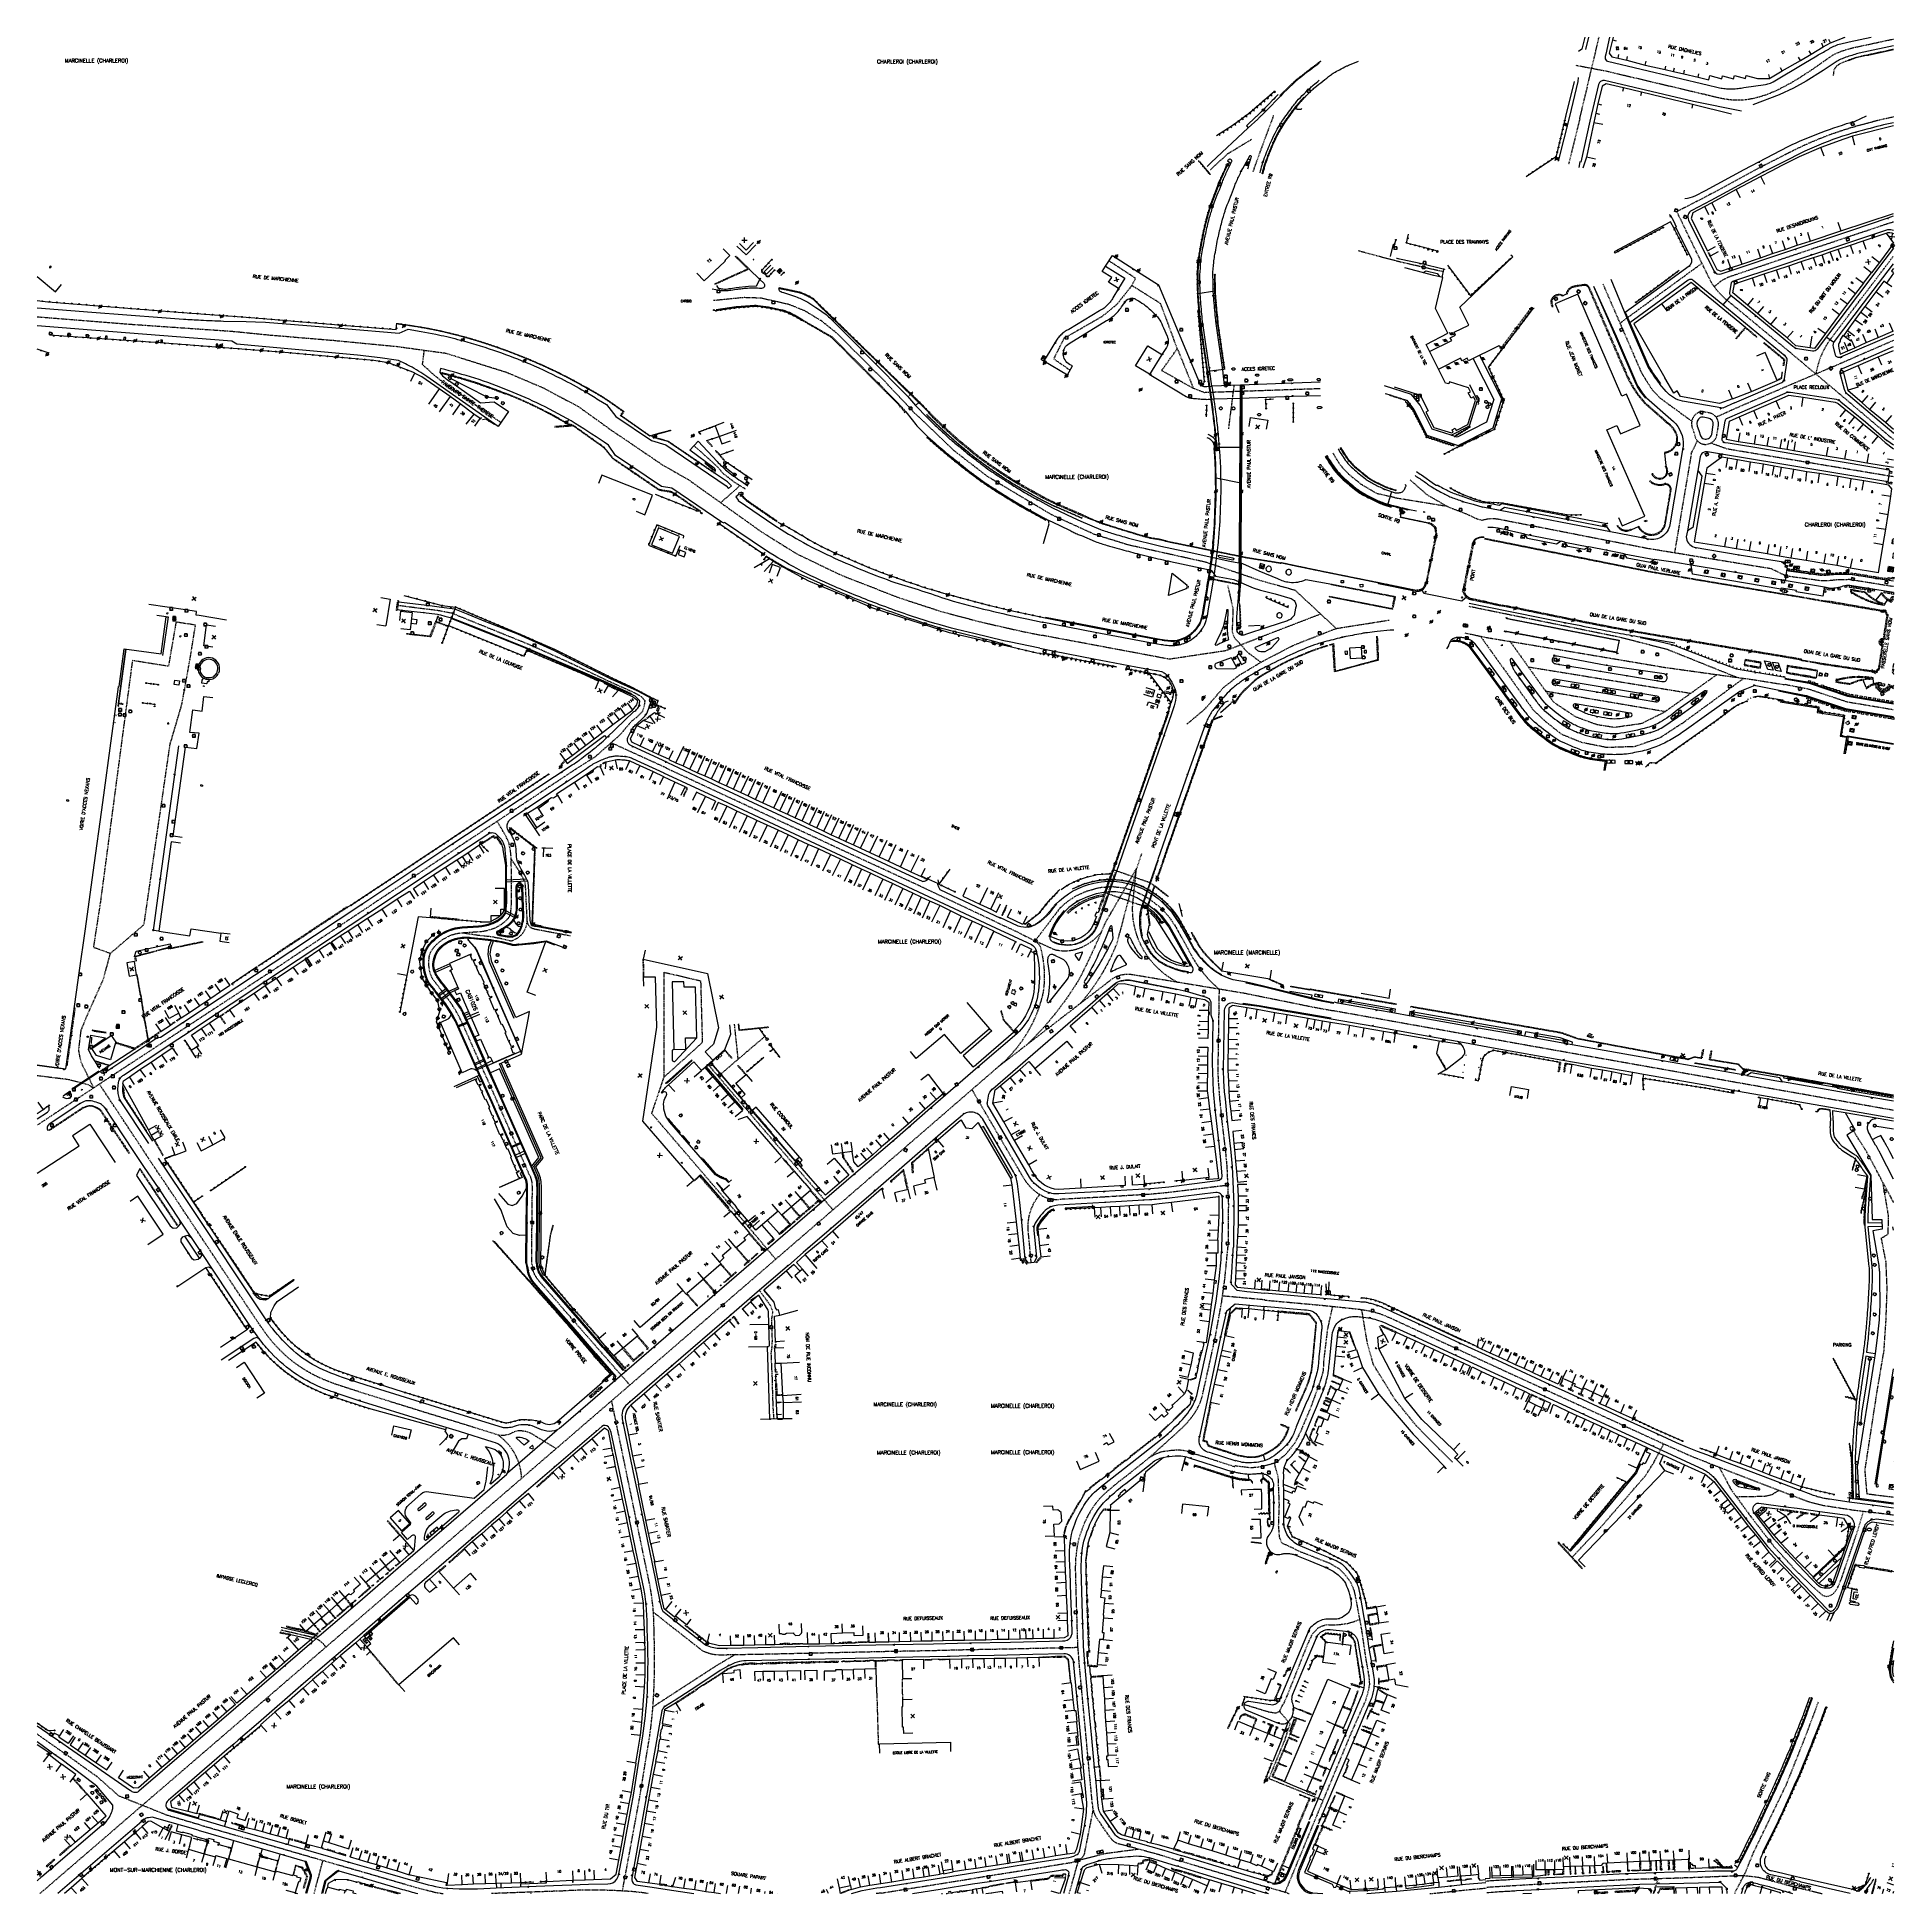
# Model space of a CAD drawing. Header units: millimetres. Extents: x 154000 to 155001, y 121000 to 122000.
import ezdxf
from ezdxf.enums import TextEntityAlignment as Align

# ---------------------------------------------------------------- set-up
doc = ezdxf.new("R2010")
doc.units = ezdxf.units.MM
doc.linetypes.add('DASHED', pattern=[0.75, 0.5, -0.25])
doc.layers.get('0').update_dxf_attribs({"linetype": 'CONTINUOUS'})
for name, color, linetype in [('W0001', 6, 'DASHED'), ('W0008', 7, 'CONTINUOUS'), ('W0017', 7, 'CONTINUOUS'), ('W0100', 7, 'CONTINUOUS'), ('W0105', 7, 'CONTINUOUS'), ('W0112', 1, 'DASHED'), ('W0120', 7, 'CONTINUOUS'), ('W0122', 7, 'DASHED'), ('W0211', 2, 'CONTINUOUS'), ('W0300', 7, 'CONTINUOUS'), ('W0302', 3, 'CONTINUOUS'), ('W0310', 3, 'CONTINUOUS'), ('W0322', 7, 'CONTINUOUS'), ('W0330', 7, 'CONTINUOUS'), ('W0334', 7, 'CONTINUOUS'), ('W0400', 7, 'CONTINUOUS'), ('W0420', 7, 'CONTINUOUS'), ('W0469', 7, 'CONTINUOUS'), ('W0471', 7, 'CONTINUOUS'), ('W0700', 7, 'CONTINUOUS'), ('W0851', 7, 'CONTINUOUS'), ('W0980', 7, 'CONTINUOUS'), ('W0984', 7, 'CONTINUOUS'), ('W0989', 7, 'CONTINUOUS'), ('W0991', 7, 'CONTINUOUS'), ('W1102', 7, 'CONTINUOUS')]:
    doc.layers.add(name, color=color, linetype=linetype)
doc.styles.get("Standard").update_dxf_attribs({"font": 'romans.shx', "width": 0.85})

# ---------------------------------------------------------------- blocks, each defined once
blk = doc.blocks.new('T420')
for p, q in [((0.7, 0.7), (-0.8, 0.7)), ((-0.8, 0.7), (-0.8, -0.8)), ((0.7, 0.7), (0.7, -0.8)), ((0.7, -0.8), (-0.8, -0.8))]:
    blk.add_line(p, q)
blk.add_ellipse((0, 0), major_axis=(-0.53, 0.53), ratio=1, start_param=3.926991, end_param=10.210176)
blk = doc.blocks.new('T400')
for p, q in [((-0.15, 0.3), (0.15, 0.3)), ((-0.15, -0.25), (-0.15, 0.3)), ((-0.15, 0.15), (0.15, 0.15)), ((-0.15, 0), (0.15, 0)), ((0.15, 0.3), (0.15, -0.25)), ((-0.15, -0.15), (0.15, -0.15)), ((-0.15, -0.25), (-0.15, -0.3)), ((-0.15, -0.3), (0.15, -0.3)), ((0.15, -0.3), (0.15, -0.25))]:
    blk.add_line(p, q)
blk = doc.blocks.new('t991o')
at = {"color": 0, "linetype": 'Continuous'}
for p, q in [((-1, 1), (1, -1)), ((-1, -1), (1, 1))]:
    blk.add_line(p, q, dxfattribs=at)
blk = doc.blocks.new('t322o')
at = {"color": 0, "linetype": 'Continuous'}
for radius in [0.25, 0.15]:
    blk.add_circle((0, 0), radius, dxfattribs=at)
blk = doc.blocks.new('T471')
for p, q in [((-0.333334, 0.333334), (-0.333334, -0.333334)), ((-0.333334, 0.333334), (0.333334, 0.333334)), ((-0.333334, 0), (0, 0)), ((0.500001, 0.500001), (1.000002, 1.000002)), ((-0.500001, -0.500001), (-1.000002, -1.000002)), ((-0.333334, -0.333334), (0.333334, -0.333334))]:
    blk.add_line(p, q)
blk.add_ellipse((0, 0), major_axis=(0.471405, 0.471405), ratio=1, start_param=5.4977871438, end_param=11.780972451)
blk = doc.blocks.new('t112o')
at = {"color": 0, "linetype": 'Continuous'}
for p, q in [((-0.5, 0.5), (0.5, 0.5)), ((-0.5, -0.5), (-0.5, 0.5)), ((0.5, 0.5), (0.5, -0.5)), ((0.5, -0.5), (-0.5, -0.5))]:
    blk.add_line(p, q, dxfattribs=at)
blk = doc.blocks.new('T300')
for p, q in [((-0.8, 0.5), (-0.9, 0.3)), ((-0.9, 0.3), (-0.9, 0.2)), ((-0.9, 0.2), (-0.7, 0.1)), ((-0.7, 0.6), (-0.8, 0.5)), ((-0.8, -0.1), (-0.7, 0.1)), ((-0.6, 0.7), (-0.7, 0.6)), ((-0.7, 0.1), (-0.7, 0.1)), ((-0.5, 0.7), (-0.6, 0.7)), ((-0.3, 0.6), (-0.5, 0.7)), ((-0.3, 0.6), (-0.2, 0.7)), ((-0.2, 0.6), (-0.3, 0.6)), ((-0.2, 0.7), (-0.1, 0.8)), ((-0.1, 0.8), (0.1, 0.8)), ((0.1, 0.8), (0.2, 0.7)), ((0.2, 0.7), (0.3, 0.6)), ((0.3, 0.6), (0.4, 0.5)), ((0.5, 0.5), (0.3, 0.5)), ((0.4, 0.5), (0.4, 0.5)), ((0.6, 0.4), (0.5, 0.5)), ((0.6, 0.4), (0.7, 0.3)), ((0.7, 0.3), (0.7, 0.2)), ((0.7, 0.2), (0.7, 0.1)), ((0.7, 0.1), (0.7, -0.2)), ((-0.8, -0.2), (-0.8, -0.1)), ((-0.7, -0.3), (-0.8, -0.2)), ((-0.8, -0.2), (-0.8, -0.2)), ((-0.7, -0.4), (-0.7, -0.3)), ((-0.5, -0.5), (-0.7, -0.4)), ((-0.4, -0.5), (-0.5, -0.5)), ((-0.4, -0.5), (-0.3, -0.5)), ((-0.3, -0.5), (-0.3, -0.4)), ((-0.3, -0.6), (-0.3, -0.5)), ((-0.3, -0.5), (-0.3, -0.5)), ((-0.2, -0.7), (-0.3, -0.6)), ((-0.1, -0.8), (-0.2, -0.7)), ((0.1, -0.8), (-0.1, -0.8)), ((0.2, -0.7), (0.1, -0.8)), ((0.3, -0.5), (0.2, -0.5)), ((0.3, -0.6), (0.2, -0.7)), ((0.2, -0.7), (0.2, -0.7)), ((0.5, -0.4), (0.3, -0.5)), ((0.3, -0.5), (0.3, -0.6)), ((0.3, -0.5), (0.3, -0.5)), ((0.6, -0.3), (0.5, -0.4)), ((0.7, -0.2), (0.6, -0.3)), ((0.6, -0.3), (0.6, -0.3))]:
    blk.add_line(p, q)
blk = doc.blocks.new('t310o')
at = {"color": 0, "linetype": 'Continuous'}
for centre, start, end in [((-0.5, 0.4), 216.8699, 323.1304), ((0.5, -0.4), 36.8699, 143.1303)]:
    blk.add_arc(centre, 0.625, start, end, dxfattribs=at)
blk = doc.blocks.new('t211o')
at = {"color": 0, "linetype": 'Continuous'}
for p, q in [((-0.3, 0.5), (-0.3, 0)), ((0, 1), (0, 0)), ((0.3, 0.5), (0.3, 0))]:
    blk.add_line(p, q, dxfattribs=at)
blk = doc.blocks.new('T851')
for p, q in [((-0.2, -0.1), (0, 0.3)), ((0, 0.3), (0.2, -0.1)), ((-0.2, -0.1), (0.2, -0.1))]:
    blk.add_line(p, q)
for major_axis in [(-0.106, 0.106), (-0.0354, 0.0354), (-0.0236, 0.0236)]:
    blk.add_ellipse((0, 0), major_axis=major_axis, ratio=1, start_param=3.926991, end_param=10.210176)
blk = doc.blocks.new('t330o')
at = {"color": 0, "linetype": 'Continuous'}
for p, q in [((0.25, -0.25), (-0.25, 0.25)), ((-0.25, -0.25), (0.25, 0.25)), ((-0.25, 0.25), (-0.25, -0.25)), ((0.25, 0.25), (-0.25, 0.25)), ((0.25, -0.25), (0.25, 0.25)), ((-0.25, -0.25), (0.25, -0.25)), ((-0.25, -0.25), (-0.25, -0.25))]:
    blk.add_line(p, q, dxfattribs=at)
blk = doc.blocks.new('T469')
at = {"color": 0, "linetype": 'Continuous', "flags": 128}
for points in [[(-0.4, 0.4), (0.4, -0.4)], [(-0.4, -0.4), (0.4, 0.4)]]:
    blk.add_lwpolyline(points, dxfattribs=at)
at = {"color": 0, "linetype": 'Continuous'}
blk.add_circle((0, 0), 0.5, dxfattribs=at)

msp = doc.modelspace()

# ---------------------------------------------------------------- linework, layer by layer
at = {"layer": 'W0001'}
for p, q in [((154831, 121956), (154841.4, 122000)), ((154958.8, 121984.4), (154966.8, 121990)), ((154966.8, 121990), (154967.5, 121990.4)), ((154967.5, 121990.4), (154968.2, 121990.8)), ((154968.2, 121990.8), (154968.9, 121991.2)), ((154968.9, 121991.2), (154969.6, 121991.5)), ((154969.6, 121991.5), (154970.3, 121991.8)), ((154970.3, 121991.8), (154971.1, 121992.1)), ((154971.1, 121992.1), (154971.9, 121992.4)), ((154971.9, 121992.4), (154972.6, 121992.7)), ((154972.6, 121992.7), (154973.3, 121992.9)), ((154973.3, 121992.9), (154974.1, 121993.2)), ((154974.1, 121993.2), (154974.8, 121993.4)), ((154974.8, 121993.4), (154975.6, 121993.6)), ((154975.6, 121993.6), (154976.3, 121993.8)), ((154976.3, 121993.8), (154977.1, 121994)), ((154977.1, 121994), (154977.8, 121994.2)), ((154977.8, 121994.2), (154978.6, 121994.4)), ((154978.6, 121994.4), (154979.3, 121994.6)), ((154979.3, 121994.6), (154980.1, 121994.7)), ((154980.1, 121994.7), (155000, 121999)), ((154828.8, 121984.9), (154845.1, 121981.8)), ((154845.1, 121981.8), (154896.3, 121969.7)), ((154951.1, 121979.3), (154951.8, 121979.7)), ((154951.8, 121979.7), (154952.5, 121980.2)), ((154952.5, 121980.2), (154953.3, 121980.7)), ((154953.3, 121980.7), (154954, 121981.1)), ((154954, 121981.1), (154954.7, 121981.6)), ((154954.7, 121981.6), (154955.4, 121982.1)), ((154955.4, 121982.1), (154956.1, 121982.5)), ((154956.1, 121982.5), (154956.8, 121983)), ((154956.8, 121983), (154957.5, 121983.5)), ((154957.5, 121983.5), (154958.1, 121984)), ((154958.1, 121984), (154958.8, 121984.4)), ((154896.3, 121969.7), (154897.1, 121969.5)), ((154932.9, 121969.6), (154933.7, 121969.9)), ((154933.7, 121969.9), (154934.5, 121970.3)), ((154934.5, 121970.3), (154935.2, 121970.6)), ((154935.2, 121970.6), (154936, 121970.9)), ((154936, 121970.9), (154936.8, 121971.3)), ((154936.8, 121971.3), (154937.6, 121971.6)), ((154937.6, 121971.6), (154938.3, 121972)), ((154938.3, 121972), (154939.1, 121972.4)), ((154939.1, 121972.4), (154939.9, 121972.8)), ((154939.9, 121972.8), (154940.7, 121973.2)), ((154940.7, 121973.2), (154941.4, 121973.6)), ((154941.4, 121973.6), (154942.2, 121974)), ((154942.2, 121974), (154942.9, 121974.4)), ((154942.9, 121974.4), (154943.7, 121974.8)), ((154943.7, 121974.8), (154944.5, 121975.2)), ((154944.5, 121975.2), (154945.2, 121975.6)), ((154945.2, 121975.6), (154946, 121976.1)), ((154946, 121976.1), (154946.7, 121976.5)), ((154946.7, 121976.5), (154947.4, 121977)), ((154947.4, 121977), (154948.2, 121977.4)), ((154948.2, 121977.4), (154948.9, 121977.9)), ((154948.9, 121977.9), (154949.6, 121978.3)), ((154949.6, 121978.3), (154950.4, 121978.8)), ((154950.4, 121978.8), (154951.1, 121979.3)), ((154897.1, 121969.5), (154897.9, 121969.4)), ((154897.9, 121969.4), (154898.6, 121969.2)), ((154898.6, 121969.2), (154899.4, 121969)), ((154899.4, 121969), (154900.2, 121968.8)), ((154900.2, 121968.8), (154901, 121968.6)), ((154901, 121968.6), (154901.8, 121968.4)), ((154901.8, 121968.4), (154902.6, 121968.2)), ((154902.6, 121968.2), (154903.3, 121968)), ((154903.3, 121968), (154904.1, 121967.8)), ((154904.1, 121967.8), (154904.9, 121967.6)), ((154904.9, 121967.6), (154905.7, 121967.5)), ((154905.7, 121967.5), (154906.5, 121967.3)), ((154906.5, 121967.3), (154907.3, 121967.1)), ((154907.3, 121967.1), (154908.1, 121967)), ((154908.1, 121967), (154908.9, 121966.8)), ((154908.9, 121966.8), (154909.6, 121966.7)), ((154909.6, 121966.7), (154910.4, 121966.6)), ((154910.4, 121966.6), (154911.2, 121966.5)), ((154911.2, 121966.5), (154912, 121966.4)), ((154912, 121966.4), (154912.8, 121966.3)), ((154912.8, 121966.3), (154913.6, 121966.3)), ((154913.6, 121966.3), (154914.4, 121966.2)), ((154914.4, 121966.2), (154915.2, 121966.2)), ((154915.2, 121966.2), (154916, 121966.2)), ((154916, 121966.2), (154916.8, 121966.2)), ((154916.8, 121966.2), (154917.6, 121966.2)), ((154917.6, 121966.2), (154918.4, 121966.3)), ((154918.4, 121966.3), (154919.3, 121966.3)), ((154919.3, 121966.3), (154920.1, 121966.4)), ((154920.1, 121966.4), (154920.9, 121966.5)), ((154920.9, 121966.5), (154921.7, 121966.6)), ((154921.7, 121966.6), (154922.5, 121966.7)), ((154922.5, 121966.7), (154923.3, 121966.9)), ((154923.3, 121966.9), (154924.1, 121967)), ((154924.1, 121967), (154924.9, 121967.2)), ((154924.9, 121967.2), (154925.7, 121967.4)), ((154925.7, 121967.4), (154926.5, 121967.6)), ((154926.5, 121967.6), (154927.3, 121967.8)), ((154927.3, 121967.8), (154928.1, 121968)), ((154928.1, 121968), (154928.9, 121968.3)), ((154928.9, 121968.3), (154929.7, 121968.5)), ((154929.7, 121968.5), (154930.5, 121968.8)), ((154930.5, 121968.8), (154931.3, 121969)), ((154931.3, 121969), (154932.1, 121969.3)), ((154932.1, 121969.3), (154932.9, 121969.6))]:
    msp.add_line(p, q, dxfattribs=at)
at = {"layer": 'W0001', "flags": 128}
for points in [[(154655.1, 121927.7), (154657.9, 121935.6), (154666.2, 121958)], [(154831, 121956), (154825, 121931.5), (154825, 121931.5)], [(154654.1, 121944.8), (154641, 121936.9), (154631.9, 121928.4)], [(154900.2, 121914.7), (154883.3, 121906)], [(154901.7, 121868.2), (154883.3, 121906)], [(154757.5, 121873.6), (154734.1, 121878.9), (154718.2, 121883.1), (154711.7, 121884.9)], [(154589.7, 121866.2), (154591.7, 121870.1), (154577.4, 121879.5)], [(154852.6, 121845.9), (154896.8, 121878.2)], [(154699.8, 121681.5), (154677.7, 121702), (154659.3, 121707.1), (154629.7, 121717.1), (154587.6, 121726.5), (154569.7, 121732.1), (154546.5, 121742.7), (154512, 121763.3), (154494.4, 121776.9), (154472.3, 121797.9), (154455.3, 121816), (154430.9, 121840.4), (154422.7, 121847), (154413.5, 121852.6), (154405, 121856), (154390, 121859.4), (154380.8, 121859.7), (154364.3, 121858.1)], [(154691.2, 121810.6), (154628.9, 121808.5), (154622.6, 121810.9), (154605.8, 121820.4), (154614.2, 121832.2), (154605.2, 121856.5), (154589.7, 121866.2), (154581.6, 121856), (154573.5, 121849.4), (154553.1, 121837.7), (154547.6, 121826.7), (154556.5, 121820.6)], [(154614.2, 121832.2), (154622.9, 121810.8)], [(155000, 121836.6), (154983.8, 121829.6), (154971.5, 121824.2), (154940.7, 121811.1), (154915.8, 121800.4)], [(154641.9, 121789.1), (154644.9, 121812.5)], [(154870.5, 121809.4), (154874.3, 121805.6), (154891.4, 121793.1)], [(154915.8, 121800.4), (154904.5, 121795.3)], [(154891.1, 121775.8), (154894.4, 121782.6)], [(155000, 121763.2), (154997.4, 121763.6), (154910.5, 121778.1), (154901.6, 121781.3)], [(154731.2, 121752), (154721.8, 121754.1), (154713.4, 121759), (154706.6, 121764.5), (154701.8, 121769.7), (154698, 121776.1)], [(154891.1, 121775.8), (154882, 121722.1)], [(154739.7, 121761.5), (154741.9, 121759.5), (154748.9, 121753.4), (154759.7, 121747.2), (154769.9, 121743.2), (154775.7, 121740.5), (154778.8, 121739.8)], [(154731.2, 121752), (154759.3, 121747.4)], [(154641.3, 121704.7), (154644.2, 121691.9), (154643.7, 121679.8), (154644.7, 121676.8), (154652, 121668.7), (154659.2, 121663.3)], [(154224.1, 121689.5), (154264.8, 121673), (154285.6, 121663.7), (154308.8, 121652.7), (154321.8, 121646.9), (154325.5, 121644.8), (154327.3, 121642.6), (154327, 121639.7), (154326, 121636.7), (154323.4, 121634), (154320.2, 121631.5), (154313.9, 121624.1), (154300.7, 121612.4), (154290, 121605.6), (154250.8, 121579.6), (154126.8, 121497.2), (154040.6, 121440.7), (154000, 121413.9)], [(154915.7, 121655.1), (154878, 121670.2), (154852.1, 121676.8), (154771.3, 121693.3)], [(154000, 121440.7), (154017, 121438.6), (154027.5, 121435.8), (154029, 121434.8), (154030.5, 121434), (154023.7, 121447.8), (154022.4, 121454.2), (154023.7, 121465), (154026.2, 121471.3), (154035.7, 121492.6), (154039.5, 121506.5), (154057.6, 121522), (154071.6, 121619), (154078, 121640.8), (154082.4, 121665.2), (154085.3, 121683.3), (154074.8, 121684.9), (154070.7, 121661.1), (154051.3, 121664.2), (154034.1, 121534.4), (154030.3, 121509.8), (154039.5, 121506.5)], [(154691.4, 121689.2), (154640, 121669.4), (154610, 121664.9), (154541.2, 121677.8)], [(154619.3, 121629.9), (154629.4, 121638.4), (154639, 121649.6), (154647.4, 121656.2), (154660.3, 121663.9), (154676.9, 121672.5), (154699.8, 121681.5), (154728.3, 121686)], [(154769, 121679.1), (154780.9, 121676.6), (154817.7, 121670.5), (154877.1, 121660.5), (154925.4, 121653.8), (154941.5, 121651.2)], [(154777.5, 121677.3), (154806, 121637.5), (154812.9, 121631.1), (154821.1, 121624.6), (154831.6, 121620.3), (154845.5, 121617.5), (154860.8, 121618), (154874.3, 121622.7), (154886.9, 121630.9), (154919.3, 121654.6)], [(154793.4, 121674.6), (154816.8, 121641.9), (154828.6, 121634), (154840.1, 121629.8), (154849.7, 121628.3), (154864.5, 121630.4), (154876.7, 121636.5), (154904.8, 121656.6)], [(154803.2, 121660.8), (154890.8, 121646.6)], [(154812.5, 121647.8), (154877.1, 121636.8)], [(154338.8, 121606.4), (154309.2, 121619.9)], [(154255.4, 121557.3), (154255, 121561.8), (154254, 121566.5), (154251.8, 121570.9), (154247.8, 121577.6)], [(154574.9, 121522), (154592.2, 121552.1)], [(154551.5, 121531.2), (154554.7, 121534.2), (154559.7, 121537.5), (154565.6, 121540.1), (154572.5, 121542), (154579, 121542.5), (154586, 121541.7), (154591.6, 121539.9), (154597.3, 121537), (154602.3, 121533.4), (154603.5, 121532.3)], [(154551.3, 121531.3), (154537.6, 121513.2)], [(154397.9, 121341.7), (154367.9, 121377.3), (154331.1, 121420.2), (154337.7, 121439.8), (154337.7, 121496.3), (154357.4, 121491.7), (154358.3, 121458.4), (154337.7, 121439.8)], [(155000, 121421.9), (154820.6, 121453.7), (154697.8, 121475.6)], [(154392.1, 121461.8), (154366.9, 121440.3)], [(154375.5, 121468.3), (154377.5, 121449.3)], [(154415.1, 121384.1), (154381.7, 121422.9), (154361.7, 121446.3)], [(154056, 121402.2), (154033.5, 121436.1)], [(155000, 121213.4), (154985.8, 121215.2), (154984.7, 121228.2), (154991.2, 121270.5), (154994.9, 121292.4), (154996, 121308.8), (154996.6, 121326), (154996, 121340.1), (154993.5, 121353.1), (154997.1, 121355.2), (154997.4, 121364.8), (154994.3, 121383.1), (154985.6, 121399.5), (154979.9, 121408.5), (154978.5, 121410.9)], [(154415.1, 121384.1), (154428.7, 121368.3)], [(154994.3, 121383.1), (155000, 121372.2)], [(154661.4, 121319.8), (154638.6, 121321.9)], [(154661.4, 121319.7), (154692.3, 121316.9), (154712.4, 121314.8), (154718.9, 121313.7), (154723.6, 121312.3), (154728.7, 121310.2), (154788.3, 121282.6), (154873.5, 121243.5), (154891.2, 121235.6), (154907.9, 121229), (154916.3, 121225.7), (154932, 121219.7), (154953.7, 121211.3), (154961.7, 121209.2), (154978.7, 121206.6), (154993.3, 121204.9), (155000, 121204)], [(154697.8, 121316.4), (154695.1, 121304.2), (154693, 121286.9), (154692.8, 121281.8), (154691.4, 121276.7), (154686, 121261.7), (154680.5, 121248.7), (154677.4, 121242.6), (154672.5, 121236.5), (154666.8, 121231.9), (154658.4, 121229.7), (154653.7, 121229.3), (154645.1, 121230.4)], [(154762.4, 121232.4), (154743.1, 121251.8), (154731.3, 121266.4), (154719.9, 121284.9), (154716.7, 121296.1), (154715.9, 121300.6), (154713.9, 121312.8), (154713.4, 121314.7)], [(154317.4, 121227.1), (154309.5, 121265.5)], [(154826.9, 121181.3), (154841.9, 121196.9), (154866.3, 121225), (154870.9, 121232.2), (154874.9, 121239.7), (154876.2, 121242.3)], [(154666.4, 121231.8), (154668.4, 121224.4), (154669, 121209.4), (154668.6, 121198.5), (154669.1, 121192.1), (154670.4, 121188.9), (154673, 121187.8), (154676.8, 121186), (154679.5, 121184.6), (154687.4, 121181.5), (154696.3, 121178), (154701.4, 121175), (154704.7, 121171.6), (154707.4, 121168), (154709.3, 121163.6), (154710.3, 121159), (154713.3, 121142.8), (154715.8, 121125.8), (154717.4, 121116.9), (154717.7, 121112.6), (154716.9, 121108.6), (154715.5, 121103.8), (154707.9, 121086.7), (154687.9, 121038.7)], [(154906.1, 121229.7), (154912.3, 121218), (154922.7, 121203.7), (154936.1, 121186.4), (154939.8, 121182.4), (154947.7, 121173.7), (154954.1, 121167.8), (154958.1, 121163.9), (154962, 121160.6), (154964, 121160.1), (154965.8, 121160.6), (154967.5, 121161.4), (154968.8, 121163), (154970.4, 121165.6), (154972.1, 121170), (154981.1, 121196.6), (154983.9, 121206)], [(154915.3, 121213.8), (154926.2, 121214), (154931.4, 121214.2), (154934.6, 121215), (154936.2, 121216), (154938.3, 121217.2)], [(154650.2, 121101.9), (154663.1, 121098), (154667.3, 121097.3), (154669.3, 121098.2), (154670.1, 121100), (154671.7, 121102.8), (154673.3, 121106.3), (154684.5, 121134.5), (154687, 121139.8), (154690, 121143), (154692.1, 121144.2), (154694.9, 121144.9), (154698.9, 121144.7), (154702.8, 121145.1), (154706.3, 121145.6), (154709.5, 121146.6), (154712.4, 121147.7)], [(154914.6, 121000), (154914.9, 121001.1), (154920.3, 121011.4), (154924.5, 121021.9), (154942.3, 121058.7), (154952.6, 121084.6), (154959.6, 121103.3)], [(154669.2, 121098.2), (154674.9, 121091.6), (154672.1, 121082.9), (154663.5, 121062), (154692.7, 121050.3)], [(154087.6, 121037), (154070.2, 121042.1), (154044, 121052.6), (154032.9, 121062.5), (154014.7, 121075.6)], [(154687.9, 121038.7), (154672.2, 121000.7)], [(154780.9, 121003.5), (154819.2, 121005.8), (154856.9, 121007.7), (154881.6, 121008.4), (154895.6, 121008.9), (154905.6, 121009.3), (154918.9, 121009.8), (154927.1, 121008.9), (154942.5, 121004.7), (154961.6, 121000)], [(154266, 121000), (154266.3, 121000.8)], [(154873.2, 121008.2), (154870.6, 121000)]]:
    msp.add_lwpolyline(points, dxfattribs=at)
at = {"layer": 'W0001'}
for points in [[(155000, 121957, 0.015315), (154984.9, 121953.3, 0.057845), (154943.5, 121937.6), (154928.1, 121929.8), (154900.2, 121914.7)], [(154958.2, 121818.5, -0.124245), (154966.3, 121837.6), (154981.9, 121858.2), (154995.1, 121875.6), (155000, 121882.1)], [(154843.5, 121867), (154854.3, 121842.1), (154863.9, 121820, 0.025065), (154870.5, 121809.4)], [(154603.8, 121532.5), (154609.3, 121526.7), (154613.1, 121521.2), (154620.4, 121508, 0.10158), (154636.7, 121487.2), (154636, 121443.5), (154636.2, 121437.7), (154636.7, 121431.6), (154637, 121427.8), (154638.2, 121415.7), (154640, 121400.9), (154640.9, 121391.5), (154641.7, 121371.3), (154641.5, 121348.3)], [(154641.3, 121381.5), (154610, 121377.7), (154604.3, 121377.1), (154599.8, 121376.7), (154574.6, 121375.2), (154550.6, 121373.9, -0.126186), (154541.8, 121375.7, -0.141855), (154532, 121384.5), (154519.5, 121405.8), (154503.6, 121433.1)], [(154598.7, 121234.5), (154616, 121250.1, 0.062839), (154624, 121259.6, 0.075891), (154627.6, 121267.7), (154631.6, 121285.7), (154634.8, 121300.5), (154638.1, 121318.6), (154639.8, 121330.9), (154641.5, 121348.3)], [(154674.7, 121000, -0.006205), (154671.9, 121000.8), (154669.5, 121001.5), (154661.9, 121003.6), (154645, 121008.7), (154623.7, 121015.1), (154616.6, 121017.3), (154616.1, 121017.2), (154606.2, 121020.4), (154592.4, 121024.2), (154582.5, 121026.8, -0.122324), (154578.5, 121029.6), (154574.8, 121034.9), (154570.2, 121041.6, -0.121315), (154568.4, 121048.8), (154567.4, 121059.6), (154566.6, 121067.7), (154565, 121085.4), (154563.3, 121103.3), (154561.4, 121123.7), (154560.7, 121133.1), (154560.4, 121140), (154560.3, 121144.7), (154559.9, 121156.4), (154559.4, 121175.3), (154559.6, 121181.2, -0.083122), (154562.7, 121195.8, -0.094562), (154572.2, 121212.6, -0.033236), (154584.6, 121223.3), (154598.7, 121234.5, -0.099115), (154605.8, 121237.9, -0.032557), (154612.9, 121238.8, -0.110462), (154622.1, 121237.4), (154629.4, 121235.1), (154645.1, 121230)], [(154315.3, 121001.4), (154318.6, 121019.2), (154322.2, 121038.7), (154324.7, 121052.4), (154329.9, 121084.3, 0.023076), (154332.1, 121106.4, 0.023745), (154332.3, 121141.5, 0.04614), (154330.3, 121165), (154326, 121185.6), (154322.2, 121204), (154317.4, 121227.1)], [(154332, 121151.6), (154340.9, 121144.5), (154345.3, 121141.1), (154358.2, 121131, 0.120333), (154367.2, 121128.7), (154371, 121128.7), (154388.4, 121129), (154415.6, 121129.6), (154461.1, 121130.6), (154483, 121131), (154502.4, 121131.5), (154524.5, 121131.9), (154560.8, 121132.7, 0.252701)], [(154376.1, 121128.8), (154366.2, 121122.9), (154353.5, 121114.7), (154341.3, 121106.8), (154331.7, 121100.5, 0.138168)], [(154451.9, 121000, -0.010066), (154454.7, 121000.3), (154468.4, 121002.5), (154483.1, 121004.8), (154502.3, 121007.9), (154512.5, 121009.6), (154526.3, 121011.8), (154539.5, 121013.9), (154554.7, 121016.4, 0.082521), (154561.1, 121018.1, 0.208341), (154564.2, 121021.5), (154564.5, 121022.9), (154568.9, 121044.9)], [(154087.6, 121037), (154106.8, 121031.5), (154162.2, 121015.5), (154176.5, 121011.4), (154197.8, 121005.2, 0.015337), (154213.2, 121001, 0.024854), (154218.8, 121000, 0.024854)], [(154244.6, 121000, -0.001114), (154283, 121001.4, -0.032218), (154316.5, 121001.3, -0.033147), (154329.2, 121000)]]:
    msp.add_lwpolyline(points, format="xyb", dxfattribs=at)
at = {"layer": 'W0001', "flags": 128}
for points in [[(155000, 121900.4), (154996.1, 121899.2), (154948.8, 121883.4), (154912.6, 121871.2, 0.120383), (154903.5, 121865.5, 1.234665)], [(154998.1, 121784.8), (154973.7, 121805.5), (154943.6, 121830.8), (154910.2, 121858.4, -0.081379), (154901.7, 121868.2, -12.300929)], [(154998.1, 121784.8), (155000, 121783.3, -0.259709)], [(155000, 121704), (154991.3, 121705.4), (154976.3, 121707.8), (154969.3, 121707.6), (154965.1, 121707.2), (154960.6, 121707.2), (154942.2, 121709.7), (154934.2, 121713.6), (154867.2, 121724.6), (154787.6, 121740.2, 0.116309), (154778.8, 121739.8)], [(154594.9, 121560.1), (154592.2, 121552.1), (154581.6, 121511.8, -0.085002), (154562.1, 121479.6)], [(154319.3, 121273.9), (154289.5, 121308), (154270.7, 121329.6, -0.056308), (154268, 121333.5, -0.087018), (154267.1, 121336.2, 0.012223), (154266.4, 121340.2), (154266.6, 121361.2), (154266.8, 121379.8, 0.017346), (154266.7, 121382.3, 0.118048), (154265.1, 121387.4), (154258.8, 121401.7), (154247.5, 121427.5), (154242.7, 121438.3), (154239.7, 121444.9), (154229.4, 121468.1, 0.051521), (154222.2, 121480.7), (154218.1, 121486.1, 0.004942), (154214, 121491.4, -0.08744), (154212.1, 121494.7, -0.104253), (154211.1, 121503.5, -0.149203), (154213.4, 121509.3, -0.102243), (154220.8, 121515.3, -0.104403), (154229.1, 121517.6), (154237.9, 121518.2, 0.075501), (154245.8, 121519.9, 0.082682), (154252.1, 121523.7, 0.119658), (154255.1, 121527.7), (154255.6, 121533.9), (154255.5, 121546.2), (154255.4, 121557.3)], [(154287.4, 121515.8), (154268.3, 121519.4, -0.098651), (154265.8, 121520.4, -0.191217), (154264, 121524.1), (154263.1, 121542.9), (154262.8, 121544.8), (154261.2, 121548.1), (154259.4, 121551.1), (154255.4, 121557.3)], [(154614.6, 121490.8, -0.300878), (154590.2, 121533.1), (154592.2, 121552.1)], [(154517.4, 121523), (154527.2, 121518.4), (154536.8, 121513.6, -0.190432), (154540.4, 121509.8, -0.022184), (154541.4, 121505.5, -0.081433), (154542, 121486, -0.16842), (154517.9, 121445.5), (154424.3, 121364.5), (154193.3, 121165.3), (154006.7, 121004.5)], [(154229.1, 121517.6), (154237.6, 121516.3), (154243.1, 121515.7, -0.023057), (154249.4, 121514.6, -0.018173), (154255.3, 121513.2, 0.330252), (154264, 121524.1)], [(154574.9, 121522, -0.021142), (154561.5, 121492.9, -0.06709), (154533, 121457.1)], [(154536.8, 121513.6), (154548.1, 121508.5, 0.174368), (154563.6, 121510.2, 0.107546), (154573.1, 121517.7)], [(154697.8, 121475.5), (154686.9, 121477.5), (154650.4, 121484.9), (154590.1, 121494.9, 0.175034), (154579.5, 121493), (154517.9, 121445.5)], [(154228.9, 121253.1), (154210.8, 121258.6), (154174.9, 121269.8), (154162, 121274, -0.01558), (154156.3, 121276.1, -0.050224), (154142.5, 121283.2, -0.06189), (154129.3, 121294.3, -0.020505), (154123.4, 121301.3), (154118.1, 121309), (154107, 121325.6), (154091.9, 121348.3), (154080.6, 121365.3), (154069, 121382.7), (154061.6, 121393.6)], [(154535.5, 121339.8), (154533.9, 121357.1, -0.196235), (154540.1, 121376.6)], [(154279.6, 121239.7), (154266.2, 121247.8, 0.132887), (154258.6, 121249.2, 0.054098), (154255.9, 121248.2, -0.192797), (154248.1, 121247.1), (154228.9, 121253.1)], [(154261, 121223.7, 0.235922), (154248.1, 121247.1, 0.235922)], [(154131.2, 121142.1), (154147.7, 121138.3, -0.198517), (154155.5, 121132.7)], [(154561.1, 121018.1), (154571, 121020.5, -0.050378), (154578.5, 121022.1), (154593.1, 121024)], [(154556, 121000), (154556.6, 121002.1), (154559.7, 121013.3, 0.004444), (154559.9, 121014.1), (154561.1, 121018.1)]]:
    msp.add_lwpolyline(points, format="xyb", dxfattribs=at)
at = {"layer": 'W0001'}
for points in [[(154000, 121849.4), (154049.9, 121845.4), (154104.9, 121841.6), (154125, 121839.6), (154159.6, 121836.7), (154193.8, 121833.4), (154220.1, 121829.8), (154253.1, 121819.4), (154272.6, 121811.1), (154291.6, 121801), (154309.4, 121788.2), (154318.9, 121781.8), (154336.7, 121769.7), (154350.9, 121761.6), (154390.2, 121733.5), (154409.2, 121721.7), (154432.9, 121710.3), (154463.6, 121698.3), (154487.1, 121690.6), (154508.3, 121685), (154530.3, 121680), (154541.2, 121677.8)], [(154249.8, 121792.4), (154227.8, 121807.7), (154218.5, 121814.2), (154213.3, 121818.4), (154207.6, 121823.7), (154208.6, 121831.3)], [(154381.6, 121756.5), (154375.5, 121760.3), (154369.7, 121764.8), (154366.4, 121768.7), (154353.8, 121780)], [(154378.6, 121758.4), (154368.2, 121749.2)], [(154224.1, 121689.5), (154216.5, 121691), (154194.3, 121693.8)], [(154941.5, 121651.4), (154953.9, 121649), (154975, 121642), (155000, 121637.8)], [(154517.7, 121522.8), (154475.8, 121542.6), (154434.2, 121561.8), (154391.4, 121581.8), (154354, 121599.2), (154338.7, 121606.3)], [(154055.9, 121402.2), (154061.6, 121393.6)], [(154389.1, 121324.9), (154392.5, 121320.2), (154394.9, 121317), (154395.7, 121314.9), (154396.2, 121313.3), (154395.6, 121309.7), (154395.7, 121305.1), (154395.8, 121301.9), (154395.9, 121298.1), (154395.8, 121295.1), (154395.3, 121291), (154395.6, 121283.4), (154395.9, 121277.5), (154396, 121272.3), (154396.2, 121266.2), (154396.4, 121260.9), (154396.8, 121255.8)], [(154014.7, 121075.6), (154011.8, 121077.6), (154000, 121085.9)], [(154149.2, 121000), (154154, 121017.9)], [(154006.7, 121004.5), (154001.5, 121000)], [(154750.3, 121000), (154753.4, 121000.3), (154762.1, 121001.2), (154769.7, 121002), (154780.9, 121003)]]:
    msp.add_lwpolyline(points, dxfattribs=at)
msp.add_lwpolyline([(154901.5, 121781.3, 0.21077), (154904.8, 121785.3), (154905.7, 121790.6, 0.410018), (154900.6, 121797.6), (154898, 121798.1, 0.198052), (154894.4, 121797.5, 0.356568), (154891.6, 121789.6), (154892.4, 121787.3), (154893.3, 121784.2, 0.430202)], format="xyb", close=True, dxfattribs=at)
at = {"layer": 'W0008'}
for p, q in [((154834.3, 121993.3), (154835.8, 122000)), ((154847.1, 122000), (154845, 121990.9)), ((154976.2, 121997.5), (154988, 122000)), ((154845, 121990.9), (154844.6, 121989.6)), ((154951.7, 121985.8), (154958.7, 121990)), ((154958.7, 121990), (154959.4, 121990.4)), ((154959.4, 121990.4), (154960.2, 121990.8)), ((154960.2, 121990.8), (154960.9, 121991.2)), ((154960.9, 121991.2), (154961.6, 121991.6)), ((154961.6, 121991.6), (154962.3, 121992)), ((154962.3, 121992), (154963, 121992.4)), ((154963, 121992.4), (154963.8, 121992.8)), ((154963.8, 121992.8), (154964.5, 121993.2)), ((154964.5, 121993.2), (154965.2, 121993.6)), ((154965.2, 121993.6), (154965.8, 121994)), ((154965.8, 121994), (154966.5, 121994.4)), ((154966.5, 121994.4), (154967.2, 121994.7)), ((154967.2, 121994.7), (154967.9, 121995.1)), ((154967.9, 121995.1), (154968.6, 121995.4)), ((154968.6, 121995.4), (154969.3, 121995.7)), ((154969.3, 121995.7), (154970.1, 121996)), ((154970.1, 121996), (154970.8, 121996.2)), ((154970.8, 121996.2), (154971.6, 121996.4)), ((154971.6, 121996.4), (154972.3, 121996.6)), ((154972.3, 121996.6), (154973.1, 121996.8)), ((154973.1, 121996.8), (154973.9, 121997)), ((154973.9, 121997), (154974.7, 121997.2)), ((154974.7, 121997.2), (154975.4, 121997.3)), ((154976, 121989.7), (154975.2, 121989.4)), ((154975.4, 121997.3), (154976.2, 121997.5)), ((154976.8, 121990), (154976, 121989.7)), ((154977.6, 121990.2), (154976.8, 121990)), ((154978.4, 121990.5), (154977.6, 121990.2)), ((154979.2, 121990.7), (154978.4, 121990.5)), ((154980, 121991), (154979.2, 121990.7)), ((154980.8, 121991.2), (154980, 121991)), ((154981.6, 121991.4), (154980.8, 121991.2)), ((154982.4, 121991.6), (154981.6, 121991.4)), ((154983.2, 121991.8), (154982.4, 121991.6)), ((154984, 121992), (154983.2, 121991.8)), ((155000, 121995.4), (154984, 121992)), ((154844.6, 121989.6), (154844.6, 121989)), ((154844.6, 121989), (154844.7, 121988.3)), ((154844.7, 121988.3), (154845, 121987.7)), ((154845, 121987.7), (154845.4, 121987.2)), ((154845.4, 121987.2), (154846, 121987)), ((154846, 121987), (154900.3, 121974.1)), ((154935.1, 121975.9), (154951.7, 121985.8)), ((154969.7, 121987.1), (154969.1, 121986.7)), ((154970.3, 121987.4), (154969.7, 121987.1)), ((154971, 121987.8), (154970.3, 121987.4)), ((154971.7, 121988.1), (154971, 121987.8)), ((154972.3, 121988.4), (154971.7, 121988.1)), ((154973, 121988.7), (154972.3, 121988.4)), ((154973.7, 121988.9), (154973, 121988.7)), ((154974.4, 121989.2), (154973.7, 121988.9)), ((154975.2, 121989.4), (154974.4, 121989.2)), ((154825.7, 121957.3), (154830.2, 121976.1)), ((154830.2, 121976.1), (154830.3, 121978.2)), ((154841.1, 121974.5), (154836.4, 121954.7)), ((154841.2, 121974.8), (154841.1, 121974.5)), ((154841.4, 121975.2), (154841.2, 121974.8)), ((154841.6, 121975.5), (154841.4, 121975.2)), ((154841.9, 121975.8), (154841.6, 121975.5)), ((154842.2, 121976.1), (154841.9, 121975.8)), ((154842.6, 121976.3), (154842.2, 121976.1)), ((154843, 121976.5), (154842.6, 121976.3)), ((154843.4, 121976.6), (154843, 121976.5)), ((154843.9, 121976.7), (154843.4, 121976.6)), ((154844.3, 121976.6), (154843.9, 121976.7)), ((154892.2, 121965.3), (154844.3, 121976.6)), ((154900.3, 121974.1), (154904.8, 121973)), ((154904.8, 121973), (154905.5, 121972.9)), ((154905.5, 121972.9), (154906.3, 121972.7)), ((154906.3, 121972.7), (154907.1, 121972.6)), ((154907.1, 121972.6), (154907.8, 121972.5)), ((154907.8, 121972.5), (154908.6, 121972.4)), ((154908.6, 121972.4), (154909.4, 121972.3)), ((154909.4, 121972.3), (154910.1, 121972.2)), ((154910.1, 121972.2), (154910.9, 121972.2)), ((154910.9, 121972.2), (154911.7, 121972.1)), ((154911.7, 121972.1), (154912.5, 121972.1)), ((154912.5, 121972.1), (154913.2, 121972.1)), ((154913.2, 121972.1), (154914, 121972.2)), ((154914, 121972.2), (154914.8, 121972.2)), ((154914.8, 121972.2), (154915.6, 121972.3)), ((154915.6, 121972.3), (154916.3, 121972.4)), ((154916.3, 121972.4), (154917.1, 121972.5)), ((154917.1, 121972.5), (154917.9, 121972.6)), ((154917.9, 121972.6), (154918.7, 121972.7)), ((154918.7, 121972.7), (154919.4, 121972.8)), ((154919.4, 121972.8), (154931, 121974.5)), ((154931, 121974.5), (154931.7, 121974.7)), ((154931.7, 121974.7), (154932.4, 121974.8)), ((154932.4, 121974.8), (154933.1, 121975)), ((154933.1, 121975), (154933.8, 121975.3)), ((154933.8, 121975.3), (154934.5, 121975.6)), ((154934.5, 121975.6), (154935.1, 121975.9)), ((154918.2, 121960.1), (154892.2, 121965.3)), ((154979.4, 121954.8), (154985.5, 121957.6))]:
    msp.add_line(p, q, dxfattribs=at)
at = {"layer": 'W0008', "flags": 128}
for points in [[(154690.7, 121985.9, 0.361345), (154690.7, 121985.9, 0.017823), (154679.9, 121977.8, 0.018019), (154677.7, 121975.9, 0.017277), (154677.4, 121975.6, -0.013105), (154677, 121975.2), (154671.1, 121969.7), (154669.7, 121968.2, -0.002773), (154666.4, 121964.8, -0.006756), (154665.1, 121963.4, -0.000031), (154659.3, 121957.7, -0.00016), (154658.2, 121956.6, -0.000629), (154657.6, 121955.9, -0.008811), (154657.5, 121955.9), (154652.4, 121951.2), (154632.5, 121932.4), (154630.3, 121930.3)], [(154658.8, 121927, -0.008466), (154659.9, 121931.2, -0.020918), (154660.4, 121932.9, -0.005131), (154663.8, 121941.7, -0.015442), (154665.1, 121944.6, -0.014213), (154667.5, 121949.4, -0.016243), (154669.8, 121953.4, -0.014405), (154670.9, 121955.1, -0.003339), (154676.1, 121962.2, -0.020616), (154677.8, 121964.4, -0.054911), (154681.5, 121968.5, -0.010502), (154685.4, 121972.3, -0.021833), (154687.4, 121974.1, 0.006172), (154690.7, 121976.8, -0.000932)], [(154575.6, 121876.7), (154579.3, 121882.3), (154590.7, 121875.1), (154604, 121866.6), (154626.1, 121813.8, 0.078532), (154626.4, 121812.9, 0.130007), (154626.8, 121812.5, 0.051544), (154627.4, 121812.2, 0.035777), (154628.5, 121811.9, 0.045792), (154629.2, 121811.9, 0.037321), (154630.1, 121811.9), (154632.8, 121812), (154631.7, 121819.7), (154628.1, 121844.6, -0.003023), (154628, 121845.3, -0.005191), (154627.9, 121845.7, -0.003962), (154627.8, 121846.9, -0.000484), (154626.8, 121857.5, -0.016281), (154626.5, 121862.7, -0.009246), (154626.4, 121872, -0.011673), (154626.9, 121879.3, -0.02162), (154627.4, 121883.2, -0.001606), (154629.1, 121892.3, -0.007599), (154629.5, 121894.2, -0.011216), (154631.4, 121902.2, -0.014072), (154633.3, 121908.5, -0.011725), (154634.1, 121910.7, -0.002236), (154638.5, 121922.1, -0.013712), (154639.6, 121924.7, -0.006171), (154642.3, 121930.5), (154643.1, 121932.1), (154643.4, 121932.8, 0.175418), (154643.6, 121933.4, 0.175418), (154643.3, 121934, 0.172811), (154642.7, 121934.2, 0.172811), (154642.1, 121934.1), (154641.3, 121933.3)], [(154638.8, 121820.8), (154635.2, 121845.7, -0.003023), (154635.1, 121846.2, -0.005191), (154635, 121846.5, -0.003962), (154634.9, 121847.6, -0.000484), (154633.9, 121858.1, -0.016281), (154633.6, 121862.9, 0.0157), (154633.3, 121871.7, -0.011673), (154633.8, 121878.7, -0.02162), (154634.3, 121882, -0.001606), (154635.9, 121891, -0.007599), (154636.3, 121892.7, -0.011216), (154638.2, 121900.4, -0.014072), (154639.9, 121906.3, -0.011725), (154640.6, 121908.2, -0.002236), (154645, 121919.6, -0.013712), (154645.9, 121921.9, -0.006171), (154648.5, 121927.4), (154649.5, 121929.3), (154652.3, 121934.5), (154653.2, 121936.1, -0.144902), (154653.4, 121936.2, -0.144902), (154653.7, 121936.2, -0.200876), (154654, 121935.9, -0.200876), (154654, 121935.5, 0.005851), (154653.5, 121934, 0.005851), (154653, 121932.5, 0.006865), (154652.5, 121930.7, 0.006865), (154652.1, 121928.9)], [(154383.6, 121875.1), (154389.3, 121869.5), (154391.4, 121867.5, -0.12533), (154391.8, 121866.8, -0.12533), (154391.9, 121865.9, -0.167776), (154391.3, 121865, -0.167776), (154390.2, 121864.6, 0.020485), (154385.9, 121864.8, 0.020485), (154381.6, 121864.6, 0.01194), (154379.1, 121864.3, 0.01194), (154376.7, 121864), (154373.7, 121863.6, -0.020126), (154372.2, 121863.4, -0.020126), (154370.7, 121863.3, -0.020256), (154369.1, 121863.3, -0.020256), (154367.6, 121863.5), (154363.7, 121864.2)], [(154399.6, 121864.6, 0.116528), (154399.6, 121863.9, 0.116528), (154399.9, 121863.4, 0.107048), (154400.4, 121863, 0.107048), (154401, 121862.9), (154401, 121862.7, -0.030375), (154409.5, 121859.9, -0.044159), (154415.1, 121857.2, -0.004427), (154419.5, 121854.4, -0.006207), (154422.7, 121852.3, -0.03602), (154425.8, 121849.9, -0.022267), (154430.2, 121845.5), (154438.2, 121837.6), (154451.1, 121824.6), (154466.7, 121808.8), (154468.1, 121807.4), (154468.8, 121806.6), (154473.2, 121801.5), (154479.6, 121795, 0.004544), (154481.4, 121793.2, 0.004544), (154483.2, 121791.4, 0.006293), (154485.8, 121789, 0.006293), (154488.4, 121786.6, 0.037771), (154492.9, 121782.6, 0.004624), (154495.9, 121780.1, 0.000077), (154500.9, 121776, 0.001057), (154501.2, 121775.7, 0.005266), (154505.4, 121772.5, 0.004759), (154510.1, 121768.9, 0.009382), (154514.3, 121765.9, 0.00773), (154519.6, 121762.4, 0.004225), (154525.4, 121758.7, 0.003883), (154531.8, 121754.8, 0.002433), (154534.9, 121753.1, 0.00271), (154537.3, 121751.6, -0.016834), (154538.1, 121751.3), (154546.9, 121746.5), (154557.9, 121741.2), (154562.3, 121739.2), (154572.8, 121734.8, 0.002792), (154576.2, 121733.7, 0.002792), (154579.5, 121732.6, 0.003453), (154583.7, 121731.4, 0.003453), (154587.9, 121730.2), (154605.3, 121725.9), (154623.1, 121722), (154633.5, 121719.7), (154642.5, 121717.8), (154649.4, 121716.5), (154658.1, 121712.5), (154668.2, 121708.4, 0.048357), (154671.3, 121707.1, 0.048357), (154674.6, 121706.4, 0.064197), (154679.1, 121706.5, 0.064197), (154683.4, 121707.8), (154697.4, 121705.3)], [(154582.6, 121864.7), (154579.5, 121859.5, -0.030759), (154578.3, 121857.7, -0.030759), (154577, 121856.1, -0.04482), (154574.8, 121854.1, -0.04482), (154572.2, 121852.5), (154555.8, 121842.6, 0.032894), (154554, 121841.7, 0.032894), (154552.4, 121840.5, 0.040012), (154550.6, 121838.7, 0.040012), (154549.1, 121836.8), (154543.6, 121827.7)], [(154000, 121854.2), (154029.5, 121851.9), (154067.1, 121849), (154078.9, 121848.1, 0.0038), (154088.1, 121847.6, 0.0079), (154100.4, 121847.1), (154112.6, 121846.8), (154117.7, 121846.6), (154123, 121846.4), (154165.4, 121843), (154195.1, 121840.6), (154199.8, 121842.7), (154206.8, 121841.5), (154214.7, 121840, -0.0159), (154226.5, 121837.2, -0.0166), (154245.9, 121831.4, -0.0162), (154262.9, 121825, -0.0203), (154282.2, 121816.1, -0.0123), (154295.1, 121809.1, -0.009), (154302.4, 121804.7), (154306.7, 121802.1), (154311.7, 121795.7), (154331, 121782.7), (154338.6, 121780.4), (154371.1, 121758.4), (154372.5, 121756.8), (154374, 121758.4), (154371.8, 121760.4), (154364.9, 121765.2, 0.1389), (154365.4, 121766.5, 0.2248), (154364.7, 121767.8), (154351.6, 121777.5), (154356, 121782.4), (154366.3, 121771.4, 0.0304), (154371.5, 121766.4, 0.0301), (154379, 121761), (154382.9, 121758.4)], [(154412.5, 121847.6, 0.034221), (154405.3, 121851.6, 0.054723), (154400.4, 121853.2, 0.011368), (154394, 121854.5, 0.012594), (154388.2, 121855.3, 0.044197), (154386.4, 121855.4, 0.008508), (154376.9, 121854.7), (154376.6, 121854.7), (154365.7, 121853.1)], [(154542.3, 121825.7), (154555.1, 121818.1), (154557.8, 121822.9), (154556.1, 121823.7, -0.132294), (154553.7, 121826.1, -0.132294), (154552.8, 121829.4, -0.128623), (154553.6, 121832.6, -0.128623), (154555.9, 121835), (154576.1, 121847.3, 0.025525), (154578.2, 121848.6, 0.025525), (154580.1, 121850.1, 0.032069), (154582.3, 121852.3, 0.032069), (154584.2, 121854.7), (154586.6, 121858, -0.080058), (154587.6, 121858.8, -0.080058), (154588.8, 121859.3, -0.113031), (154590.6, 121859.3, -0.113031), (154592.3, 121858.5, -0.023264), (154596.1, 121856.1, -0.034816), (154598.5, 121854.2, -0.007611), (154600.9, 121852, -0.00833), (154603, 121849.9, -0.059118), (154604.7, 121847.6, -0.03659), (154606.7, 121843.5), (154608.7, 121838.9, -0.066035), (154609.2, 121837.4, -0.066035), (154609.3, 121835.8, -0.06691), (154609, 121834.3, -0.06691), (154608.3, 121832.8), (154605.9, 121829)], [(154540.1, 121670.8), (154523.7, 121674.3), (154520.7, 121674.9), (154504.5, 121678.7, -0.0154), (154480.6, 121685.1, -0.0168), (154453.8, 121694.3, -0.0124), (154429.5, 121704.1, -0.0206), (154409.3, 121713.7, -0.0131), (154392.9, 121723.3), (154370.2, 121738.5), (154370.1, 121738.2), (154368.8, 121738.8), (154341.9, 121757.1), (154336.4, 121757.9), (154311.5, 121774.7), (154307.7, 121780.3, 0.0129), (154289.9, 121791.9, 0.0237), (154271.3, 121802, 0.016), (154254.3, 121809.5, 0.0203), (154235.7, 121816.3, 0.013), (154217.3, 121821.5), (154216.9, 121819.6), (154216.9, 121819.3, 0.0321), (154219, 121817.1, 0.0329), (154222.8, 121814.3), (154238.9, 121803.1), (154246.2, 121803.6), (154254, 121798.4), (154248.3, 121790.3), (154210, 121817.2, 0.0323), (154200.8, 121822.8, 0.0122), (154194.6, 121825.8), (154184.7, 121827.3, 0.0069), (154178.6, 121828, 0.0069), (154172.6, 121828.7), (154121.3, 121833.3), (154107.6, 121834.6), (154104.8, 121836.2), (154029.3, 121842.2), (154000, 121844.5)], [(154599.1, 121818.4), (154616.6, 121807.9, 0.037973), (154619.7, 121806.1, 0.075551), (154621.5, 121805.6, 0.009168), (154624.5, 121805.3, 0.007688), (154628, 121805, 0.017523), (154630, 121804.9, 0.010851), (154633, 121805), (154633.8, 121805.1), (154648.2, 121805.6), (154676.7, 121806.7), (154691.3, 121807)], [(154633.8, 121805.1, -0.001139), (154634, 121803.6, -0.004332), (154634.8, 121798.2, -0.007607), (154635.9, 121788.6, -0.007607), (154636.7, 121779, -0.006264), (154637.3, 121771.2, -0.011658), (154637.5, 121767, -0.000522), (154637.6, 121756.7, -0.005475), (154637.6, 121755.7, -0.006394), (154637.6, 121754.4, -0.000553), (154637.1, 121739.7, -0.009535), (154636.8, 121735.5, -0.004538), (154636.1, 121726.6), (154635.2, 121719.3)], [(154467.9, 121798.2), (154471.4, 121793.9), (154473.3, 121791.4), (154473.9, 121790.7), (154477.5, 121787.1), (154480, 121784.6), (154483.5, 121781.5, 0.002832), (154488.4, 121777.3, 0.004624), (154491.5, 121774.7, 0.000077), (154496.5, 121770.7, 0.001057), (154496.9, 121770.4, 0.005266), (154501.1, 121767, 0.004759), (154506, 121763.4, 0.009382), (154510.4, 121760.2, 0.00773), (154515.8, 121756.6, 0.004225), (154521.8, 121752.9, 0.003883), (154528.3, 121748.9, 0.002433), (154531.4, 121747.1, 0.002852), (154534.1, 121745.5, 0.02478), (154534.4, 121745.4, -0.020373), (154534.8, 121745.2), (154543.6, 121740.4)], [(154694.7, 121774.7, 0.033367), (154699.7, 121767.2, 0.052159), (154704.3, 121762.3, 0.008563), (154711.1, 121756.6, 0.033788), (154713.7, 121754.8, 0.017037), (154716.7, 121753.1, 0.008154), (154722.4, 121750.3, 0.028488), (154725.2, 121749.2, 0.015126), (154729.6, 121747.9), (154730.5, 121747.4)], [(154700.8, 121778.2, 0.033367), (154705.3, 121771.4, 0.052159), (154708.9, 121767.6, 0.008563), (154715.5, 121762.1, 0.033788), (154717.4, 121760.8, 0.017037), (154719.9, 121759.4, 0.008154), (154725.4, 121756.7, 0.028488), (154727.5, 121755.9, 0.015126), (154731.5, 121754.6), (154732.1, 121754.6)], [(154742.3, 121763.8, 0.007539), (154744.8, 121762.2, -0.027542), (154749.6, 121758.8, 0.016983), (154751, 121757.9, 0.007309), (154754.1, 121756, 0.000555), (154754.4, 121755.8, 0.003137), (154754.5, 121755.8, 0.006198), (154757.7, 121754.1, 0.00693), (154760.5, 121752.7, 0.02438), (154761.7, 121752.2, 0.004479), (154767.9, 121750, 0.007937), (154768.6, 121749.7), (154773.5, 121748.4), (154778.7, 121746.9)], [(154743.1, 121766, 0.018357), (154745.7, 121764.2), (154752.8, 121759.2), (154753.6, 121758.7), (154754.5, 121758.6), (154755.3, 121758.2, 0.000555), (154755.6, 121758, 0.003137), (154755.7, 121758, 0.006198), (154758.8, 121756.3, 0.00693), (154761.6, 121754.9, 0.02438), (154762.5, 121754.5, 0.004479), (154768.7, 121752.3, 0.011194), (154769.6, 121752), (154774.4, 121750.3), (154778.4, 121749.4), (154780.2, 121749.2)], [(154380.3, 121754.6, 0.0686), (154379, 121754.7, 0.0705), (154377.8, 121754.3), (154378, 121753.6), (154376.3, 121752.3), (154377.7, 121750.6), (154377.6, 121750.4), (154396.9, 121737.3, 0.038358), (154429.6, 121719.4, 0.02132), (154462, 121706.3, -0.0128), (154490.7, 121697, 0.0166), (154512.6, 121691.3, 0.0077), (154533.1, 121686.6), (154541.4, 121684.9)], [(154732.1, 121754.6, 0.034351), (154732.8, 121754.5, 0.049852), (154733.2, 121754.5, 0.072955), (154735, 121754.9, 0.124708), (154735.9, 121755.5, 0.028905), (154736.3, 121756, 0.019919), (154736.8, 121756.7, 0.035557), (154737.2, 121757.7, 0.070059), (154737.4, 121758.2), (154737.1, 121759.1)], [(154542.1, 121727.3), (154545.1, 121737.8, 0.063952), (154545, 121738.5, 0.063952), (154544.8, 121739.2, 0.075365), (154544.3, 121739.9, 0.075365), (154543.6, 121740.4), (154547.2, 121738.7), (154555.8, 121734.6, 0.006284), (154556.9, 121734.1, 0.006284), (154557.9, 121733.5, 0.013539), (154560.2, 121732.4, 0.013539), (154562.5, 121731.5), (154570, 121728.3, 0.004696), (154576.4, 121726.2, 0.011474), (154579.1, 121725.4, 0.000693), (154584.3, 121724, 0.000388), (154593.7, 121721.5, 0.009115), (154599.7, 121720, 0.00507), (154610.6, 121717.6), (154616.5, 121716.3), (154632.5, 121712.8), (154634.8, 121709.7), (154644.7, 121707.8), (154655, 121703.3), (154659, 121702.2), (154667, 121700.2), (154674.8, 121697.8, -0.082639), (154676.1, 121697.3, -0.082639), (154677.1, 121696.5, -0.134157), (154678.1, 121694.5, -0.134157), (154677.9, 121692.4), (154677.1, 121688.5, -0.035648), (154676.5, 121687.7, -0.035648), (154675.8, 121687, -0.047159), (154674.7, 121686.2, -0.047159), (154673.5, 121685.6), (154662.9, 121682.2), (154650.9, 121678.2, -0.136554), (154649.2, 121677.9, -0.136554), (154647.7, 121678.4, -0.146473), (154646.5, 121679.8, -0.146473), (154646.4, 121681.6, -0.011487), (154646.3, 121684.6, -0.011487), (154646.3, 121687.6, -0.011507), (154646.5, 121690.6, -0.011507), (154646.8, 121693.6), (154647.3, 121700.5), (154647.6, 121704.5), (154647.4, 121704.6), (154647.4, 121706.6)], [(154730.6, 121747.7, 0.002237), (154732.5, 121747.2, 0.005286), (154733.3, 121747, 0.000163), (154735.6, 121746.4, 0.000228), (154737.3, 121746, 0.005128), (154738.4, 121745.7, 0.007845), (154739.2, 121745.5), (154743, 121744.8)], [(154634, 121710.9), (154632.6, 121702.1), (154630.9, 121692.1), (154630.2, 121688.2), (154630.1, 121687.6, -0.026932), (154628.8, 121683.6, -0.059668), (154627.9, 121681.9, -0.047472), (154624.3, 121677.4, -0.065836), (154621, 121674.9, -0.064753), (154615.2, 121672.5, -0.089152), (154610.6, 121672.1, -0.006544), (154607, 121672.5, -0.018038), (154605.7, 121672.7, -0.006685), (154605.6, 121672.7, 0.011297), (154605.5, 121672.7), (154599.6, 121673.7), (154569.9, 121679.4), (154541.4, 121684.9)], [(154339.6, 121609.3), (154320.5, 121618.1, -0.114463), (154319.1, 121618.9, -0.114463), (154318.2, 121620.3, -0.093339), (154318, 121621.5, -0.093339), (154318.2, 121622.8), (154320, 121626.3, -0.022523), (154320.5, 121627.2, -0.022523), (154321.1, 121628.2, -0.024792), (154321.9, 121629.1, -0.024792), (154322.8, 121629.9), (154326.5, 121633.3, 0.035563), (154327.2, 121634, 0.035563), (154327.8, 121634.7, 0.035963), (154328.4, 121635.6, 0.035963), (154328.8, 121636.5), (154331.3, 121643.5), (154323.3, 121647.8), (154309.3, 121654.1), (154286.4, 121665.4), (154278.7, 121669.5), (154266.9, 121674.9), (154258.9, 121678.4), (154241.7, 121685.1), (154232.1, 121689), (154225, 121691.9)], [(154634.7, 121673.1), (154636.4, 121676.7), (154637.8, 121679.3, 0.015861), (154638.8, 121681.9, 0.015861), (154639.6, 121684.7, 0.019169), (154640.4, 121688, 0.019169), (154640.9, 121691.4, -0.196661), (154641, 121691.7, -0.196661), (154641.2, 121691.7, -0.25472), (154641.5, 121691.6, -0.25472), (154641.5, 121691.3), (154641.2, 121684.7, 0.018617), (154641.1, 121682.7, 0.018617), (154641.1, 121680.8, 0.025971), (154641.3, 121678, 0.025971), (154641.8, 121675.3, 0.008356), (154640.4, 121674.8, 0.008356), (154639, 121674.2, 0.01147), (154637.1, 121673.3, 0.01147), (154635.2, 121672.3), (154634.6, 121673.1)], [(154771.4, 121695.1), (154780.2, 121693.4), (154810.3, 121687.3), (154823.8, 121684.6, 0.001259), (154831.6, 121683, 0.001259), (154839.4, 121681.5, 0.00195), (154851.5, 121679.1, 0.00195), (154863.7, 121676.9), (154863.6, 121676.7), (154873.2, 121674.6), (154880.8, 121672.8), (154905.5, 121663.4), (154915.3, 121659.8), (154941.9, 121655.2)], [(154034.1, 121442.7, 0.084467), (154034.5, 121442.3, 0.084467), (154035, 121442.1, 0.115568), (154035.7, 121442, 0.115568), (154036.4, 121442.3), (154064.4, 121460.9), (154066.5, 121461.4), (154078.5, 121469.3), (154136.7, 121507.7), (154174.9, 121533), (154224, 121565.6), (154260.2, 121589.6), (154288.3, 121608, 0.006688), (154292, 121610.5, 0.015752), (154293.5, 121611.6, 0.001235), (154297, 121614.4, 0.001044), (154301.1, 121617.6, 0.011703), (154303, 121619.2, 0.005507), (154306.7, 121622.5), (154321.5, 121636.7, 0.098056), (154323.3, 121638.2, 0.108366), (154324.3, 121640.1, 0.044234), (154324.6, 121642.1, 0.156684), (154324.5, 121642.6, 0.053598), (154324.2, 121643, 0.018628), (154323.1, 121644.1, 0.047977), (154321.7, 121645.2, 0.043692), (154319.9, 121646), (154304.8, 121652.8), (154278.2, 121664.4), (154263, 121670.8), (154253.7, 121674.6), (154236.8, 121681.3), (154223, 121686.8)], [(154730.9, 121680.6, 0.004423), (154728.8, 121680.5), (154721.8, 121679.9, 0.005539), (154716.6, 121679.2, 0.01308), (154714.4, 121678.9, 0.001094), (154705, 121677.1, 0.005306), (154703.1, 121676.7, 0.008119), (154701.5, 121676.3, 0.001389), (154692.4, 121674, 0.02126), (154689.6, 121673.1, 0.010204), (154683.8, 121671), (154682.7, 121670.5, 0.003722), (154678, 121668.6, 0.011724), (154676.5, 121667.9, 0.002056), (154663.5, 121661.6, 0.007667), (154660.1, 121659.9, 0.008581), (154656, 121657.6, 0.007597), (154651.5, 121654.9, 0.021032), (154649, 121653.2, 0.010999), (154644.4, 121649.7, 0.039121), (154641.1, 121646.6, 0.015163), (154633.7, 121637.8, 0.04166), (154632.1, 121635.5, 0.019992), (154629.4, 121630.2), (154619.9, 121603.3), (154603.7, 121557.1)], [(154540.1, 121670.8), (154548.1, 121669.3), (154569.3, 121665.2), (154591.8, 121660.9), (154602.6, 121658.9, -0.059782), (154605.6, 121658.3, -0.0824), (154607.6, 121657.2, -0.075557), (154609.9, 121654.8, -0.04813), (154612.4, 121650.3, -0.103946), (154613.4, 121645.6, -0.084456), (154612.5, 121639.8), (154611, 121635.5), (154606.9, 121623.7), (154599.5, 121602.4), (154588.1, 121569.7), (154581.2, 121550.1)], [(154941.1, 121647.6), (154925.9, 121650.6), (154925.4, 121650.7), (154917.2, 121647.5), (154899.3, 121634.8), (154887.2, 121626.2, -0.032354), (154880.3, 121621.7, -0.032354), (154872.9, 121618.1, -0.033804), (154864.7, 121615.4, -0.003955), (154856.2, 121613.8, -0.005021), (154854.8, 121613.7, -0.005021), (154853.4, 121613.6, -0.013103), (154849.6, 121613.5, -0.013103), (154845.8, 121613.6, -0.034462), (154835.9, 121614.9, -0.046858), (154828.9, 121617.1, -0.005321), (154822.6, 121619.8, -0.018416), (154820.8, 121620.6, -0.037564), (154816.5, 121623.3, -0.014961), (154806.6, 121631.1, -0.038788), (154804.2, 121633.4, -0.019554), (154800, 121638.6), (154799, 121640), (154795, 121645.6), (154778.1, 121668.8), (154774.4, 121673.4, 0.024699), (154773.8, 121674, 0.024699), (154773.2, 121674.5, 0.070055), (154771.2, 121675.6, 0.079898), (154769, 121676.3, 0.004783), (154766.9, 121676.6, 0.064888), (154764.9, 121676.6, 0.050962), (154763.3, 121676.2, 0.050962), (154761.8, 121675.4, 0.019823), (154761.3, 121674.6, 0.019823), (154760.8, 121673.6, 0.014172), (154760.5, 121672.9, 0.020496), (154760.2, 121672.2), (154759.2, 121670.6)], [(154761.2, 121674.5, -0.113563), (154766.8, 121674.2, -0.025616), (154768, 121673.8, -0.039038), (154769.7, 121672.9, -0.039038), (154771.3, 121671.8), (154775.2, 121666.6), (154792.1, 121643.4), (154797.1, 121636.5, 0.019554), (154801.5, 121631.1, 0.038788), (154804.3, 121628.3, 0.014961), (154814.4, 121620.4, 0.037564), (154819.1, 121617.5, 0.018416), (154821.1, 121616.5, 0.005321), (154827.5, 121613.8, 0.046858), (154835.2, 121611.4, 0.034462), (154845.6, 121610)], [(154643.3, 121665.6), (154635, 121662.6, 0.157472), (154634.4, 121661.9, 0.157472), (154634.4, 121661, 0.144055), (154634.8, 121660.4, 0.144055), (154635.5, 121660), (154644.6, 121659.8), (154645.6, 121660.1), (154646.2, 121660.5), (154643.4, 121665.6)], [(154646.5, 121666.4), (154648.7, 121662.1), (154651.3, 121663.4), (154647.9, 121667.4, 0.042999), (154647.8, 121667.5, 0.042999), (154647.6, 121667.5, 0.046721), (154647.4, 121667.5, 0.046721), (154647.3, 121667.5), (154646.7, 121667.2, 0.078334), (154646.5, 121667.1, 0.078334), (154646.4, 121666.9, 0.102335), (154646.4, 121666.6, 0.102335), (154646.5, 121666.4)], [(154899, 121646.4, 0.216031), (154899.4, 121647, 0.216031), (154899.2, 121647.6, 0.225282), (154898.5, 121647.9, 0.225282), (154897.9, 121647.6), (154883.5, 121637.4, -0.042957), (154874.3, 121631, -0.065839), (154867.5, 121628.1, -0.024867), (154853.2, 121625, -0.062859), (154847.4, 121624.8, -0.025105), (154838.8, 121625.9, -0.039386), (154833.5, 121627.4, -0.012674), (154830, 121628.7, -0.0154), (154827.3, 121630, -0.043396), (154822.9, 121632.6, -0.019406), (154813.9, 121639.7, -0.040585), (154812.1, 121641.5, -0.01955), (154808.8, 121645.8), (154806.5, 121648.9), (154802.1, 121654.8), (154794.8, 121665, 0.179824), (154794.4, 121665.3, 0.179824), (154793.9, 121665.2, 0.166678), (154793.6, 121664.9, 0.166678), (154793.5, 121664.5, 0.022422), (154793.8, 121662.8, 0.046566), (154794.1, 121662, 0.009964), (154795, 121660.2, 0.011928), (154795.8, 121658.7, 0.02367), (154796.1, 121658.2, 0.010936), (154796.8, 121657.3), (154803.8, 121647.5), (154806.3, 121644, 0.01955), (154809.8, 121639.5, 0.040585), (154811.9, 121637.3, 0.019406), (154821.1, 121630.1, 0.043396), (154825.9, 121627.2, 0.0154), (154828.9, 121625.9, 0.012674), (154832.5, 121624.5, 0.039386), (154838.3, 121622.9, 0.025105), (154847.1, 121621.7, 0.062859), (154853.7, 121622, 0.024867), (154868.3, 121625.2, 0.065839), (154875.8, 121628.3), (154883.6, 121633.7), (154893.1, 121640.5, 0.033487), (154895.1, 121642, 0.033487), (154896.9, 121643.6, 0.023446), (154898, 121645, 0.023446), (154898.9, 121646.4)], [(154818.8, 121666.5, 0.21408), (154817.1, 121666.3, 0.21408), (154816.2, 121664.9, 0.213146), (154816.6, 121663.2, 0.213146), (154818.1, 121662.5), (154863.8, 121654.9), (154875.3, 121653, 0.225786), (154877.1, 121653.1, 0.225786), (154878.1, 121654.6, 0.195385), (154877.7, 121656.1, 0.195385), (154876.4, 121657), (154846.3, 121661.3), (154842.4, 121662), (154818.9, 121666.5)], [(154818.3, 121654, 0.241587), (154816.9, 121654, 0.241587), (154816, 121652.8, 0.228288), (154816.4, 121651.6, 0.228288), (154817.7, 121651.1), (154855.1, 121644.8), (154872, 121642, 0.220936), (154873.3, 121642.2, 0.220936), (154874, 121643.3, 0.203396), (154873.6, 121644.4, 0.203396), (154872.6, 121645), (154844.2, 121649.7), (154818.3, 121654)], [(154627.6, 121644.3), (154627.4, 121643.3, 0.146763), (154627.5, 121643, 0.146763), (154627.7, 121642.9, 0.144818), (154627.9, 121642.9, 0.144818), (154628.1, 121643), (154628.7, 121643.8, 0.228751), (154628.8, 121644.3, 0.228751), (154628.4, 121644.6, 0.17886), (154628, 121644.6, 0.17886), (154627.7, 121644.3)], [(154828.7, 121640.8, 0.200907), (154827.9, 121640.7, 0.200907), (154827.5, 121640.1, 0.180521), (154827.6, 121639.4, 0.180521), (154828.1, 121638.9, 0.025618), (154832.7, 121636.5, 0.043378), (154835.6, 121635.4, 0.014977), (154839.9, 121634.3, 0.010955), (154845.9, 121633.2, 0.057966), (154850.9, 121632.9, 0.03776), (154858.6, 121634, 0.092889), (154858.9, 121634.2, 0.092889), (154859.1, 121634.5, 0.275611), (154859.1, 121635.5, 0.275611), (154858.1, 121635.9), (154828.6, 121640.8)], [(154258.8, 121555.7, 0.116965), (154258.8, 121555.7, -0.084763), (154258.2, 121559.3, -0.019297), (154258.1, 121560.7, -0.019297), (154258, 121562.2, 0.041474), (154257.7, 121565, 0.041474), (154256.8, 121567.7, 0.029776), (154255.9, 121569.5, 0.029776), (154254.8, 121571.2, -0.135312), (154253.4, 121573.6, -0.135312), (154253.4, 121576.3, -0.09291), (154254.3, 121578, -0.09291), (154255.7, 121579.3), (154263.2, 121584.4), (154285.2, 121598.9), (154294.9, 121605.3, -0.026025), (154298.9, 121608.1, -0.038699), (154301.8, 121609.7, -0.013988), (154307.8, 121612.1, -0.04636), (154309.7, 121612.6, -0.044257), (154312, 121612.8, -0.022231), (154316.6, 121612.6, -0.039596), (154318.2, 121612.3, -0.023837), (154320.8, 121611.5), (154337.6, 121603.7)], [(154339.5, 121609.2), (154370.1, 121595), (154465.1, 121550.7), (154477.2, 121545.2, 0.0504), (154478.9, 121545.7, 0.04), (154480.1, 121546.5), (154485, 121544.2, 0.0335), (154485.5, 121542.4, 0.031), (154486.3, 121540.8), (154519, 121525.5)], [(154060.1, 121404), (154044.5, 121427.5, -0.041701), (154043.8, 121430.3, -0.041701), (154043.5, 121433.3, -0.035598), (154043.7, 121435.7, -0.035598), (154044.2, 121438.2, -0.040815), (154044.6, 121439, -0.040815), (154045.2, 121439.8, -0.039973), (154045.8, 121440.4, -0.039973), (154046.6, 121440.9), (154071.4, 121457.4), (154073.2, 121458.6), (154081.3, 121463.9), (154086.9, 121467.6), (154122.1, 121491), (154178.1, 121528), (154227.1, 121560.4), (154243.3, 121571.1, -0.078873), (154245.2, 121571.5, -0.122339), (154246.5, 121571.2, -0.075375), (154247.8, 121570.2, -0.03939), (154249.9, 121567.9, -0.072036), (154251.3, 121565.4, -0.062719), (154252, 121562.2), (154252.9, 121553.3)], [(154300.9, 121290.9), (154287.6, 121306.4), (154268.7, 121327.9, -0.056308), (154265.7, 121332.2, -0.087018), (154264.6, 121335.8, 0.013019), (154263.8, 121340), (154264, 121361.2), (154264.2, 121379.8, 0.017346), (154264.1, 121382.1, 0.121944), (154262.8, 121386.3), (154256.5, 121400.7), (154245.1, 121426.5), (154240.3, 121437.2), (154237.3, 121443.9), (154227, 121467.1, 0.051374), (154220.1, 121479.2), (154216, 121484.5, 0.004942), (154211.9, 121489.7, -0.08744), (154209.7, 121493.9, -0.104253), (154208.5, 121503.8, -0.149203), (154211.4, 121510.9, -0.102243), (154219.6, 121517.6, -0.104372), (154228.9, 121520.2), (154237.8, 121520.8, 0.075501), (154244.9, 121522.3, 0.082682), (154250.5, 121525.6, 0.107379), (154252.5, 121528.3), (154253, 121534), (154252.9, 121546.2), (154252.9, 121553.3)], [(154287.7, 121517.4), (154268.6, 121520.9, -0.091913), (154266.7, 121521.6, -0.18156), (154265.6, 121524.2), (154264.7, 121543.1), (154264.3, 121545.6), (154264.2, 121545.6), (154262.6, 121548.8), (154260.8, 121551.9), (154258.8, 121555.7)], [(154304.7, 121294.2), (154291.1, 121310), (154272.2, 121331.6, -0.12525), (154269.4, 121337, -0.033706), (154268.9, 121340.4), (154269, 121351.7), (154269.2, 121360.2), (154269.2, 121372.9), (154269.3, 121379.3, 0.028461), (154269.1, 121383.3, 0.069691), (154268.2, 121386.5), (154265.5, 121392.7), (154249.7, 121428.5), (154243.7, 121442), (154232.6, 121467), (154229.4, 121474.1, 0.064127), (154226.2, 121479.3), (154222.3, 121484.7), (154218.5, 121489.5, -0.028906), (154214.9, 121494.5, -0.196433), (154213.5, 121503, -0.181932), (154219, 121511.5, -0.100467), (154226.1, 121514.7, -0.090598), (154233.8, 121515.1), (154242.9, 121514.1, -0.023057), (154249.1, 121513.1, -0.018173), (154254.8, 121511.7, 0.118488), (154259.4, 121511.5), (154267.5, 121512.3), (154274.2, 121513.3), (154284.7, 121509.2)], [(154759.1, 121444), (154767.9, 121450.8, 0.099651), (154769, 121452.6, 0.15329), (154769.1, 121454, 0.064273), (154768.4, 121455.6, 0.050903), (154767.1, 121457.5, 0.046936), (154766.1, 121458.3, 0.040261), (154764.9, 121459.2), (154785.5, 121455.4), (154821.9, 121449), (154859.5, 121442.4), (154865.4, 121441.4), (154899.5, 121435.4), (154916.5, 121432.3), (154989.8, 121419.5), (155000, 121417.7)], [(154000, 121417.3), (154005.5, 121420.9, 0.117051), (154006.2, 121421.6, 0.117051), (154006.5, 121422.6, 0.09965), (154006.4, 121423.4, 0.09965), (154006, 121424.2)], [(154051.8, 121400.3), (154036.4, 121423.4, 0.030958), (154035.4, 121424.4, 0.042206), (154034.6, 121425.1, 0.062532), (154032.7, 121426, 0.035401), (154029.1, 121427, 0.134451), (154025.4, 121426.7, 0.1015), (154021.1, 121424.1), (154006.9, 121414.6, 0.111935), (154005.9, 121413.9, 0.111935), (154005.4, 121412.8, 0.086747), (154005.4, 121411.9, 0.086747), (154005.7, 121411)], [(154013.7, 121429.2, 0.093918), (154015.2, 121428.5, 0.094345), (154016.8, 121428.4)], [(154979.3, 121411.4), (154974.8, 121408.6), (154974.9, 121408.6), (154987.8, 121387), (154988.6, 121363.2), (154993.7, 121363.2), (154993.8, 121361.5), (154993.9, 121359.5), (154993.9, 121358.9), (154993.9, 121357.9), (154988.9, 121357), (154991.8, 121340.4, -0.005186), (154992.3, 121336.3, -0.017129), (154992.4, 121335.1, -0.00287), (154992.5, 121329.7, -0.001534), (154992.6, 121319.6, -0.013161), (154992.6, 121316.3, -0.005973), (154992.2, 121309), (154991.2, 121299.3), (154990.2, 121290.9), (154989.6, 121287.4), (154980.5, 121229.8), (154981.6, 121213), (154981.7, 121212.6)], [(154990.6, 121417.8), (154990.5, 121417.4, 0.032239), (154989.9, 121417.3, 0.042476), (154989.4, 121417.2, 0.103624), (154988.1, 121416.6, 0.064015), (154986.5, 121414.8, 0.129362), (154985.9, 121413.1, 0.220628), (154987.3, 121408.8)], [(155000, 121384.8), (154992.9, 121398.8, 0.001632), (154992.4, 121399.7, 0.001632), (154991.9, 121400.5, 0.002444), (154991.2, 121401.9, 0.002444), (154990.4, 121403.2), (154987.3, 121408.8)], [(155000, 121395.8), (154998.1, 121399.6, -0.000061), (154997.3, 121401, -0.000061), (154996.5, 121402.4, -0.000055), (154995.8, 121403.7, -0.000055), (154995.2, 121404.9), (154993.1, 121408.4), (154990.5, 121407.1), (154988.8, 121406.2)], [(154227.6, 121248.9), (154209.5, 121254.3), (154173.5, 121265.5), (154160.6, 121269.8, -0.01558), (154154.7, 121271.9, -0.050224), (154140, 121279.5, -0.06189), (154126, 121291.3, -0.020795), (154119.7, 121298.7), (154114.3, 121306.5), (154103.3, 121323.1), (154088.2, 121345.8), (154076.9, 121362.8), (154065.3, 121380.2), (154057.9, 121391.1)], [(154230.2, 121257.4), (154206.5, 121264.7), (154184.6, 121271.5), (154168.8, 121276.6, -0.032205), (154152.1, 121283.1, -0.075996), (154138, 121292.5, -0.033431), (154126.9, 121304.2, -0.043656), (154123.4, 121309.1), (154104.4, 121337.7), (154095.4, 121351.3), (154084.3, 121368), (154065.4, 121396.1)], [(154949.7, 121217.2), (154939, 121221.3), (154913, 121231.2), (154903.6, 121234.8), (154899.4, 121236.4), (154894.4, 121238.2), (154889.1, 121240.3), (154883.2, 121242.8), (154873.1, 121247.4), (154856.7, 121254.9), (154830.1, 121267.2), (154822.7, 121270.7), (154815, 121274.1), (154784.1, 121288.4), (154766.8, 121296.3), (154744.5, 121306.7), (154730.6, 121313.1), (154726.1, 121315.1, 0.014021), (154723.5, 121316.3, 0.024731), (154721.9, 121316.8, 0.003921), (154719.8, 121317.5, 0.003611), (154717.4, 121318.1, 0.034612), (154715.6, 121318.5, 0.019949), (154712.3, 121318.7), (154693, 121320.5), (154661.3, 121323.4)], [(154660.7, 121316.4), (154682.7, 121314.4, -0.105261), (154686.8, 121313.7, -0.134444), (154689.4, 121311.8, -0.031712), (154690.7, 121309.8, -0.039213), (154691.5, 121308.1, -0.069862), (154692, 121306.1, -0.056746), (154691.9, 121303.6), (154690.9, 121293.6), (154690.4, 121289.1, -0.01569), (154690.1, 121284.4, -0.030725), (154689.7, 121282.1, -0.005386), (154688.7, 121278, -0.004516), (154687.3, 121273.2, -0.029389), (154686.3, 121270.3, -0.016372), (154684.1, 121265.3)], [(154696, 121284.9), (154697.6, 121300.9, -0.106327), (154699.6, 121306.3, -0.149415), (154702.6, 121309, -0.041835), (154707.2, 121310.6, -0.070991), (154710, 121310.9, -0.024005), (154712.9, 121310.7, -0.01269), (154718.5, 121309.9, -0.040534), (154722.5, 121308.8, -0.028791), (154727.9, 121306.6), (154741.8, 121300.2), (154764.5, 121289.8), (154812, 121267.9), (154833.4, 121258), (154870.9, 121240.8), (154897.7, 121228.4)], [(154690.2, 121037.5), (154701.4, 121063.9), (154705.1, 121072.7), (154708.8, 121081.2), (154715.3, 121096.6), (154718.3, 121103.8, 0.030258), (154719.3, 121106.6, 0.030258), (154720, 121109.6, 0.045395), (154720.4, 121114.1, 0.045395), (154719.9, 121118.7), (154718.8, 121125.3), (154717.6, 121132), (154716.8, 121137.2), (154715.7, 121143.5), (154712.8, 121160.2, 0.040876), (154711.8, 121165.2, 0.062763), (154710.4, 121168.2, 0.027185), (154707.5, 121172.5, 0.028557), (154704.3, 121176.2, 0.065023), (154701.8, 121178.1, 0.041298), (154697.5, 121180.3), (154688.5, 121184), (154680.4, 121187.3, -0.06821), (154677.1, 121189.2, -0.06821), (154674.4, 121191.8, -0.074065), (154672.4, 121195.5, -0.074065), (154671.6, 121199.5), (154671.5, 121212.7), (154671.5, 121217.5), (154671.4, 121220.3), (154671.5, 121225.7, -0.038117), (154671.5, 121227.6, -0.038117), (154671.8, 121229.5, -0.037303), (154672.4, 121231.4, -0.037303), (154673.2, 121233.1), (154676, 121236, 0.021421), (154677.9, 121238.3, 0.021421), (154679.6, 121240.7, 0.018825), (154680.9, 121242.9, 0.018825), (154682.1, 121245.2), (154687.5, 121258.2), (154689.1, 121262), (154691, 121266.6, 0.014138), (154692.7, 121270.6, 0.022175), (154693.6, 121273.2, 0.001826), (154694.3, 121275.5, 0.001825), (154694.9, 121277.9, 0.027801), (154695.5, 121280.6, 0.017566), (154696, 121285)], [(154684, 121265.2), (154678.2, 121251.5, -0.04629), (154675.9, 121245.8, -0.06688), (154673.6, 121242.4, -0.048472), (154666.3, 121235.8, -0.087581), (154661.5, 121233.3, -0.041467), (154656.8, 121232.3, -0.037555), (154651.5, 121232.1, -0.044632), (154649.1, 121232.3, -0.03022), (154645.7, 121233.3)], [(154644.6, 121227.3, 0.015841), (154646.5, 121226.8, 0.015841), (154648.5, 121226.4, 0.033383), (154652.6, 121226, 0.033383), (154656.7, 121226.2, -0.019789), (154657.7, 121226.3, -0.019789), (154658.7, 121226.3, -0.017091), (154659.5, 121226.3, -0.017091), (154660.4, 121226.2)], [(154661, 121226, -0.079087), (154662.9, 121225.2, -0.079087), (154664.4, 121224, -0.113739), (154665.8, 121221.5, -0.113739), (154665.9, 121218.7), (154666, 121210.3), (154666, 121200.9, -0.047015), (154666, 121198.9, -0.047015), (154665.6, 121197, -0.044362), (154665, 121195.3, -0.044362), (154664, 121193.7, 0.11371), (154662.4, 121191, 0.127778), (154662.3, 121188.2, 0.066098), (154663, 121186.2, 0.064601), (154664.2, 121184.5, 0.147403), (154666.8, 121182.9, 0.128896), (154670.3, 121182.9, -0.034612), (154672, 121183.2, -0.034612), (154673.7, 121183.2, -0.039061), (154675.6, 121183, -0.039061), (154677.5, 121182.5), (154685.6, 121179.2), (154692.9, 121176.2, -0.010352), (154694.1, 121175.7, -0.010352), (154695.2, 121175.2, -0.027797), (154698.1, 121173.6, -0.027797), (154700.9, 121171.7, -0.043378), (154703.7, 121168.7, -0.073469), (154705, 121166.6, -0.009119), (154706.6, 121162.6, -0.025524), (154707, 121161.1, -0.013047), (154707.1, 121160.9, 0.004841), (154707.2, 121160.4), (154707.6, 121158.3), (154707.7, 121157.7, -0.115865), (154707.5, 121153.5, -0.152435), (154705.7, 121150.7, -0.058829), (154702, 121148.3, -0.10605), (154699.6, 121147.8, -0.008814), (154699.5, 121147.8, -0.003117), (154699.2, 121147.8), (154696.6, 121147.8), (154696.4, 121147.8, 0.073034), (154692.2, 121147.4, 0.096051), (154689.3, 121146, 0.025566), (154686, 121143.4, 0.093499), (154685.3, 121142.4, 0.005045), (154685.3, 121142.4, 0.0094), (154685.3, 121142.3), (154676, 121120.5), (154669.4, 121104.7)], [(154897.7, 121228.4, -0.026818), (154899.4, 121227.4, -0.026818), (154901.1, 121226.1, -0.030433), (154902.8, 121224.6, -0.030433), (154904.3, 121222.8), (154920.5, 121201.9), (154932.2, 121187, 0.003122), (154932.7, 121186.4, 0.003122), (154933.2, 121185.9, 0.004249), (154933.8, 121185.1, 0.004249), (154934.5, 121184.4), (154938.5, 121180.2), (154956.1, 121161.8), (154964.1, 121153.4), (154964.4, 121153, 0.1223), (154965.9, 121152.1, 0.21473), (154967, 121152.3, 0.066156), (154968.2, 121153.3, 0.05961), (154969.2, 121154.7, 0.011272), (154969.4, 121155, 0.035597), (154969.5, 121155.2), (154983.8, 121196.4), (154983.9, 121196.7, 0.01948), (154984.7, 121198.5, -0.066229), (154985, 121199, -0.0812), (154986.4, 121200.4, -0.0812), (154988.2, 121201.3), (154990.8, 121201.9), (155000, 121200.6)], [(155000, 121207.7), (154988.9, 121209.2), (154976.2, 121210.9), (154965.6, 121212.4, -0.014444), (154963.2, 121212.8, -0.014444), (154960.8, 121213.3, -0.015997), (154958.3, 121214, -0.015997), (154955.7, 121214.9), (154949, 121217.5)], [(154669.5, 121105.2, -0.100456), (154668.8, 121103.5, -0.100456), (154667.5, 121102.3, -0.083771), (154666.1, 121101.7, -0.083771), (154664.6, 121101.6), (154663.1, 121101.9), (154652.8, 121103.5, 0.164136), (154651.3, 121103.2, 0.164136), (154650.2, 121102, 0.191784), (154650.2, 121100.2, 0.191784), (154651.4, 121098.8), (154667.7, 121092.1), (154668.5, 121091.9, 0.12914), (154671.8, 121091.5, 0.16315), (154674.1, 121092.7, 0.039299), (154675.5, 121094.3, 0.066124), (154676.1, 121095.4, 0.0495), (154676.7, 121097.8, 0.047567), (154676.9, 121100.3, 0.04543), (154676.8, 121101.1, 0.027583), (154676.4, 121102.4, -0.055769), (154676, 121103.9, -0.055769), (154676, 121105.4, -0.037064), (154676.1, 121106.4, -0.037064), (154676.4, 121107.4), (154681.8, 121120.3), (154688.6, 121136.5), (154689.7, 121138.9, -0.052576), (154690.6, 121140.1, -0.052576), (154691.8, 121141.1, -0.087069), (154694.1, 121142.1, -0.087069), (154696.6, 121142.3), (154704.8, 121141.3), (154706.9, 121140.9, -0.071455), (154708.6, 121140.1, -0.071455), (154710, 121138.8, -0.061685), (154710.9, 121137.4, -0.061685), (154711.4, 121135.9), (154714.6, 121117.2, -0.037592), (154714.9, 121114.2, -0.037592), (154714.7, 121111.3, -0.033617), (154714.2, 121108.7, -0.033617), (154713.3, 121106.2), (154704.3, 121084.8), (154696.5, 121066.5), (154693.1, 121058.5), (154685.2, 121039.7)], [(154999.8, 121124.2, 0.08174), (154999.5, 121119.1, 0.069046), (155000, 121117, 0.069046)], [(154956.2, 121105.2, -0.003194), (154953.4, 121097.3, -0.007114), (154952.1, 121093.8, -0.000252), (154946.8, 121080.4, -0.002513), (154946.3, 121079, -0.004274), (154941.9, 121068.5, -0.004153), (154937.2, 121057.8, -0.004425), (154931.8, 121046.1, -0.003314), (154924.5, 121030.7, -0.002267), (154924.4, 121030.4, -0.001308), (154924.2, 121030), (154919, 121019.7), (154917.2, 121016.4), (154916, 121014, -0.070227), (154915.6, 121013.3, -0.070227), (154915.1, 121012.7, -0.075686), (154914.4, 121012.2, -0.075686), (154913.5, 121012), (154907.3, 121012), (154902.7, 121012), (154894.5, 121011.8), (154881.9, 121011.5), (154871.3, 121011.2), (154857.3, 121010.7), (154855.5, 121010.7), (154826.5, 121009.1), (154808.6, 121008.3), (154795.3, 121007.6, 0.001464), (154791.4, 121007.3, 0.001464), (154787.5, 121007.1, 0.001343), (154783.9, 121006.9, 0.001343), (154780.3, 121006.6)], [(154954.7, 121105.7, -0.003194), (154951.9, 121097.8, -0.007114), (154950.6, 121094.3, -0.000252), (154945.3, 121081, -0.002513), (154944.8, 121079.6, -0.004274), (154940.4, 121069.1, -0.004153), (154935.7, 121058.4, -0.004425), (154930.4, 121046.8, -0.003314), (154923.1, 121031.4, -0.002267), (154922.9, 121031.1, -0.001308), (154922.7, 121030.7), (154917.6, 121020.4), (154915.8, 121017.1)], [(154933.7, 121010.2, -0.119087), (154930.8, 121011.7, -0.112846), (154928.9, 121014.3, -0.127045), (154928.3, 121017.9, -0.127045), (154929.5, 121021.3), (154929.8, 121022.5), (154934.6, 121032.3), (154935.4, 121033.9, 0.002929), (154939.5, 121042.5, 0.004422), (154942.1, 121048.2, 0.000211), (154949.5, 121064.7, 0.003542), (154950, 121065.7, 0.006323), (154950.5, 121067.1, 0.000427), (154958.9, 121088, 0.006146), (154960.3, 121091.6, 0.00238), (154963.7, 121100.8)], [(154689.7, 121036.9), (154679.8, 121013.7, 0.045877), (154678.9, 121010.9, 0.162989), (154679.5, 121005.8, 0.105653), (154682.4, 121001.9, 0.145211), (154686.5, 121000, 0.145211)], [(154559.1, 121000), (154559.5, 121001.3), (154562.6, 121012.5, 0.004444), (154562.8, 121013.4, -0.194793), (154563.7, 121014.6), (154565.4, 121015.6), (154571.9, 121017.6, -0.050378), (154578.9, 121019.1, -0.005741), (154590.5, 121020.2, -0.061463), (154596.4, 121019.9, -0.015031), (154599.1, 121019.4), (154613.5, 121015), (154613.9, 121014.9), (154627.9, 121010.7), (154648.6, 121004.4), (154661.5, 121000.5), (154663.3, 121000)], [(154471.6, 121000), (154486.5, 121002.4), (154503.9, 121005.2), (154513.1, 121006.6), (154531.8, 121009.6), (154551.3, 121012.7, -0.043165), (154553.9, 121012.9, -0.159236), (154555.1, 121012.5, -0.252189), (154555.7, 121011.2, -0.052434), (154555.4, 121008.9), (154552.9, 121000)], [(154781, 121000.6, -0.001998), (154785.4, 121000.9, -0.001998), (154789.8, 121001.2, -0.001608), (154793.4, 121001.4, -0.001608), (154796.9, 121001.6), (154808.7, 121002.3), (154834.9, 121003.6), (154863.3, 121005), (154871.5, 121005.3), (154894.9, 121005.8), (154906.8, 121006.2), (154910, 121003), (154910.2, 121000)], [(154918.1, 121000), (154918.4, 121001.1), (154919.1, 121003.1, -0.092841), (154919.8, 121004.4, -0.092841), (154920.9, 121005.5, -0.07853), (154922.1, 121006, -0.07853), (154923.3, 121006.1), (154924.2, 121005.9, -0.008045), (154930.7, 121004.4, -0.008045), (154937.1, 121002.6, -0.007685), (154943.1, 121000.8, -0.003129), (154945.6, 121000)]]:
    msp.add_lwpolyline(points, format="xyb", dxfattribs=at)
for points in [[(154969.1, 121986.7), (154962.1, 121982), (154953, 121976.3), (154946.1, 121972.6), (154938.5, 121968.9), (154924.2, 121963.5)], [(154732.3, 121881), (154745.1, 121878.2), (154758.2, 121875)], [(154746.6, 121873.2), (154748.3, 121874.1), (154754.2, 121872.7), (154755.5, 121871)], [(154756.9, 121870.6), (154757.8, 121874.9)], [(154639.6, 121812.3), (154638.8, 121820.8)], [(154773.5, 121826.8), (154784.7, 121804.8), (154780.8, 121792.6), (154765, 121784.5), (154761.7, 121785.6), (154751.5, 121788.9), (154745, 121801.7), (154740.4, 121807.6), (154725.8, 121812.1)], [(154737.8, 121804.4), (154741.7, 121799.4), (154748.7, 121785.6), (154765.5, 121780.1), (154784.3, 121789.5), (154789.1, 121805.1), (154777.1, 121828.6)], [(154691.1, 121814.1), (154676.6, 121813.7), (154648.2, 121812.6), (154632.8, 121812)], [(154641.1, 121817.2), (154641, 121812.4)], [(154647.6, 121716.9), (154647.7, 121722), (154647.8, 121755.2), (154648.1, 121786), (154648.2, 121805.6)], [(154784.7, 121804.8), (154784.7, 121804.8)], [(154223.2, 121687.3), (154237, 121681.8), (154253.9, 121675), (154263.2, 121671.3), (154278.4, 121664.8), (154305, 121653.2), (154320, 121646.4)], [(154791.4, 121687), (154852.2, 121675.2)], [(154047.8, 121670.4), (154043.8, 121641.3), (154043.6, 121639.6), (154047.8, 121670.4)], [(154850.8, 121668.4), (154827.6, 121672.9)], [(154852.2, 121675.2), (154850.8, 121668.4)], [(154065.6, 121518.4), (154062.7, 121518.8), (154066.5, 121546.9), (154076.3, 121618.3)], [(154844.7, 121610.1), (154843.9, 121605)], [(154516.5, 121520.1), (154469.2, 121542.2), (154366.7, 121590), (154337.6, 121603.5)], [(154549, 121533.1), (154550.7, 121534.7), (154552.9, 121536.6), (154555.5, 121538.5), (154557.7, 121539.9), (154560.4, 121541.3), (154563.6, 121542.6), (154566.3, 121543.6), (154569.3, 121544.3), (154573.1, 121545), (154577, 121545.3), (154580.4, 121545.3), (154584.4, 121544.8), (154588.3, 121544), (154592.2, 121542.7), (154596.2, 121541), (154600.7, 121538.4), (154603.9, 121536), (154605.7, 121534.4)], [(154601.4, 121530.3), (154599.1, 121532.1), (154596, 121534.3), (154592.4, 121536.3), (154588.2, 121538.1), (154585.5, 121538.9), (154581, 121539.6), (154578.5, 121539.6), (154574.6, 121539.3), (154570.4, 121538.5), (154565.9, 121537), (154561.7, 121535.1), (154559, 121533.5), (154555.7, 121531.1), (154553.9, 121529.4)], [(154052.4, 121504.8), (154053.4, 121507.6), (154071.6, 121511.6), (154071.9, 121510), (154071.8, 121510)], [(154127.1, 121491.9), (154126.6, 121492.7), (154128.1, 121493.7), (154128.6, 121492.9)], [(154921, 121440.7), (154940.3, 121437.3), (154938.8, 121439.5), (154923.3, 121442.2), (154921, 121440.7), (154875.6, 121448.6), (154823.8, 121457.8), (154801.3, 121461.8), (154799.4, 121462.2), (154775.4, 121466.4), (154739.1, 121472.8), (154731.3, 121474.2), (154721.2, 121476.1), (154700.7, 121479.7), (154698.7, 121480.1)], [(154697, 121471.2), (154720, 121467.2), (154750.6, 121461.7), (154764.9, 121459.2)], [(154033.8, 121444.4), (154029.3, 121451.2), (154027.7, 121454.6), (154028, 121456.9), (154028.9, 121462.5), (154036.9, 121460.9)], [(154030.6, 121464.6), (154037.1, 121463.6)], [(154030.7, 121465.1), (154037.2, 121464.1)], [(154014.9, 121444.1), (154009.1, 121444.9), (154000, 121446.1)], [(154035.9, 121442), (154036.1, 121441.4), (154035.9, 121440.7)], [(155000, 121426.8), (154988.4, 121428.8), (154971, 121431.9), (154940.3, 121437.3)], [(154973.9, 121420.8), (154979.3, 121411.3)], [(154057.9, 121391.1), (154051.8, 121400.3)], [(155000, 121357.3), (154999.7, 121359.1)], [(154695.3, 121322.6), (154695.8, 121323.5), (154695.8, 121324.6), (154696, 121329.6)], [(154706.8, 121302.6), (154706.9, 121302.8), (154709.7, 121295.2), (154710.3, 121293.3)], [(154300.9, 121290.9), (154311.7, 121278.6), (154311.4, 121278.3), (154311.5, 121276.4)], [(154304.7, 121294.2), (154315.5, 121281.9), (154315.9, 121282.2), (154317.6, 121281.7)], [(154990.1, 121220.5), (154994.4, 121247.2), (154998, 121270.2), (155000, 121282.6)], [(154990.8, 121220.3), (154995, 121247.1), (154998.7, 121270.1), (155000, 121278.3)], [(154981.6, 121213), (155000, 121210.5)], [(155000, 121125.6), (154999.8, 121124.2)], [(154976.7, 121000), (154964.8, 121002.8), (154950.2, 121006.2), (154949.6, 121006.5), (154946.6, 121007.2), (154940.6, 121008.6), (154933.9, 121010.2), (154933.7, 121010.2)], [(154686.7, 121000), (154686.8, 121000.5), (154692.6, 121000)]]:
    msp.add_lwpolyline(points, dxfattribs=at)
at = {"layer": 'W0008'}
for points in [[(154819.6, 121933.2), (154825.7, 121957.3)], [(154836.4, 121954.7), (154831.6, 121932.7), (154831.1, 121932.8), (154830.5, 121929.7)], [(155000, 121886.4), (154993, 121877.1), (154986.2, 121868.1)], [(155000, 121780.2), (154996.4, 121782.8)], [(154999.7, 121786.8), (155000, 121786.6)], [(154194, 121691.7), (154196.5, 121691.3), (154208.2, 121690), (154215.6, 121689.1), (154217.2, 121688.9), (154219.6, 121688.1), (154223.2, 121687.3)], [(154225, 121691.9), (154217.8, 121692.7), (154216.6, 121693), (154211.6, 121693.6), (154194.6, 121695.6)], [(154941.4, 121654.3), (154954.6, 121652.1), (154975.2, 121645), (155000, 121640.8)], [(154941.1, 121647.7), (154952.9, 121645.4), (154974.1, 121638.3), (155000, 121634)], [(154258.5, 121517.1), (154257.2, 121517.6), (154255.5, 121518.8), (154254.8, 121519.7), (154252.9, 121520.6)], [(154256.8, 121524.5), (154257.6, 121522.6), (154259.1, 121521.1), (154260.7, 121521)], [(154395, 121255.8), (154398.6, 121255.9), (154398.1, 121268.3)], [(154283.6, 121252.3), (154282.5, 121251.4)], [(154016.8, 121078.5), (154013.8, 121080.6), (154000, 121090.2)], [(154012.7, 121072.6), (154010.2, 121074.3), (154000, 121081.8)], [(154086.8, 121034.1), (154105.9, 121028.6), (154132.6, 121020.9), (154144.2, 121017.5), (154144.7, 121017.7), (154147.6, 121010.1), (154147.6, 121009.2), (154147.4, 121008.1), (154145.1, 121000)], [(154002.6, 121009.2), (154000, 121006.9)], [(154716.3, 121000), (154732.2, 121001.3), (154753.1, 121003.3), (154761.8, 121004.2), (154769.5, 121005), (154780.4, 121006)]]:
    msp.add_lwpolyline(points, dxfattribs=at)
for points in [[(154898.8, 121917.4), (154919.6, 121928.7), (154943.2, 121941.1, -0.040134), (154979.4, 121954.8)], [(155000, 121953.9, 0.014712), (154985.7, 121950.4, 0.057912), (154944.8, 121934.9), (154929.5, 121927.1), (154901.6, 121912.1)], [(154887.6, 121913.1, 0.057858), (154893.1, 121914.5), (154898.8, 121917.4)], [(154901.6, 121912.1), (154891.4, 121906.7, 0.430575), (154889.6, 121901.5), (154896.3, 121888), (154903.4, 121873.9, 0.374925), (154907.2, 121872.5)], [(154882.8, 121897.4), (154883.2, 121897.6), (154881.6, 121900.8), (154880, 121903.8, 0.335279), (154879.2, 121904.1, 0.017199)], [(154907.2, 121872.5), (154947.9, 121886.1), (154977.5, 121896), (154997.2, 121902.7), (155000, 121903.7, 0.064425)], [(154855.5, 121851.8), (154870.9, 121863), (154890, 121876.8, 0.391462), (154890.9, 121881.5), (154882.8, 121897.4)], [(154986.2, 121868.1), (154958.9, 121832, -0.294451), (154956.3, 121830.9), (154948.3, 121832.2, -0.145941), (154945.7, 121833.4), (154925.9, 121849.8), (154912.4, 121860.9, -0.277267), (154911.8, 121862.5), (154912.7, 121867.6, -0.296596), (154913.5, 121868.5), (154937.8, 121876.6), (154953.8, 121882), (154976.4, 121889.5), (154997, 121896.4, -0.158318), (155000, 121896)], [(154847.7, 121869.7), (154858.4, 121843.9), (154867.9, 121822.1, 0.024357), (154874.1, 121813)], [(155000, 121839.9), (154971.4, 121827.6, -0.466332), (154968.8, 121828.7), (154967.7, 121833.2, -0.244997), (154968.3, 121836.1), (154983.9, 121856.7), (154997.1, 121874.1), (155000, 121877.9, -0.168532)], [(154867, 121805.8, -0.052246), (154861.8, 121813.2), (154850.8, 121838.7), (154838.6, 121865.6)], [(154896.3, 121865.5), (154892.1, 121869, 0.357623), (154889.4, 121869.1), (154876.7, 121859.8), (154858, 121846.1)], [(154942.8, 121825.8, 0.249365), (154941.6, 121828.1), (154908, 121855.9), (154896.3, 121865.5)], [(155000, 121786.6), (154992.3, 121793.2), (154975.6, 121807.4, -0.154326), (154973.6, 121810.2), (154971.3, 121818.9, -0.411252), (154972.6, 121821.5), (154985, 121826.8), (155000, 121833.3)], [(154914.4, 121803.1), (154939.8, 121814, 0.263812), (154941.3, 121816), (154942.8, 121825.8)], [(154914.4, 121803.1), (154908, 121800.1), (154886.3, 121803.9, -0.155249), (154877.5, 121809.2), (154874.1, 121813)], [(154867, 121805.8), (154880, 121794.2, -0.221501), (154886.7, 121781.8, -0.060301), (154886.4, 121777.7), (154879.5, 121737.3, -0.415644), (154868.1, 121729.5), (154847.6, 121733.5), (154845.9, 121735.9), (154790.4, 121746.7), (154788.1, 121745.1), (154778.7, 121746.9)], [(154917.3, 121797.6), (154941.7, 121808.2, -0.156704), (154944.5, 121808.8), (154968.1, 121805.2, -0.159629), (154971.7, 121803.6), (154984.9, 121792.7), (154996.4, 121782.8)], [(154900.3, 121783.8, 0.201278), (154902.1, 121785.9), (154902.9, 121791.1, 0.409947), (154900.1, 121794.8), (154897.4, 121795.3, 0.207228), (154895.9, 121795.1, 0.357131), (154894.3, 121790.5), (154895.1, 121788.2), (154896, 121785.2, 0.415104), (154900.3, 121783.8)], [(154997.9, 121766.8), (154973.5, 121770.9), (154953.6, 121774.2), (154925.3, 121779), (154911, 121781.3), (154909.4, 121781.5, -0.443604), (154907.8, 121783.8), (154909.3, 121793.2, -0.300735), (154910.6, 121794.8), (154917.3, 121797.6)], [(154996.9, 121760.5), (154953.8, 121767.6), (154907.3, 121775.3), (154899.9, 121776.6, 0.419021), (154895.9, 121773.9), (154894.6, 121766.5), (154896.7, 121763.6), (154891.9, 121735.9), (154889.1, 121734.1), (154888.3, 121730.9, 0.301651), (154892.6, 121725.3), (154916.9, 121721.2), (154940.7, 121717.3), (154943.4, 121712.6), (154960.8, 121710.2), (154964.9, 121710.3), (154969.1, 121710.7), (154976.6, 121710.8), (154991.8, 121708.4), (155000, 121707.1)], [(155000, 121700.9), (154976.5, 121704.6, 0.111983), (154972.8, 121704.3, -0.111019), (154966.2, 121703.1), (154966.2, 121703.1), (154962.8, 121703.7), (154962, 121698.9), (154953.2, 121700.4), (154947.6, 121701.3), (154947.7, 121701.9), (154939.5, 121703.2), (154939.4, 121702.7), (154891.8, 121710.7), (154891, 121715.6), (154882.5, 121717), (154871.3, 121718.7), (154869, 121717.1), (154856.5, 121719.3), (154854.9, 121721.7), (154846, 121723.4), (154835.9, 121725.5), (154833.5, 121724), (154824.6, 121725.7), (154823, 121728), (154820.9, 121728.5), (154818.5, 121726.9), (154802.9, 121730), (154801.4, 121732.3), (154787, 121735.5, 0.082121), (154781.5, 121735.8, 0.172119)], [(154581.2, 121550.2), (154574.2, 121529.9), (154571.2, 121521.4, -0.345234), (154551.9, 121511, -0.06587), (154546.9, 121512.6), (154547, 121512.7, -0.293514), (154545.7, 121515.5), (154545.2, 121515.6, -0.121244), (154553.5, 121529.6)], [(154601.8, 121530.7, -0.074215), (154610.9, 121519.5), (154621.8, 121500), (154622.1, 121499.4, -0.241), (154622.4, 121496.8, -0.34584), (154621.2, 121496, -0.101171), (154606.5, 121500.7, -0.122231), (154599.5, 121507.2, -0.02272), (154596.2, 121512.9, -0.059065), (154594.9, 121516.3, -0.128656), (154595, 121531.7), (154603.8, 121557.1)], [(154549.1, 121533.1), (154546.7, 121530.3), (154545, 121527.8, -0.067423), (154538.5, 121522.3, -0.102293), (154534.1, 121520.6, -0.137756), (154528.5, 121521.2), (154518.6, 121525.8)], [(154698.5, 121479.4), (154692.6, 121480.5), (154687.6, 121481.6), (154661.9, 121488), (154655.4, 121489.5), (154651.3, 121490.4), (154651.4, 121490.9), (154644.3, 121492.2, -0.145857), (154628.7, 121501.9, -0.024402), (154622.7, 121509.4), (154615.4, 121522.6), (154611.4, 121528.4), (154605.7, 121534.4)], [(154516.2, 121520.2), (154535.7, 121511.2, -0.183317), (154537.8, 121508.9, -0.021463), (154538.8, 121505, -0.081433), (154539.4, 121486.3, -0.16791), (154527.8, 121463.2), (154506.8, 121445.1), (154481.2, 121423), (154461.8, 121406.1), (154439.8, 121387.1), (154283.6, 121252.3), (154282.5, 121251.4, -0.293317), (154271.7, 121249.9), (154266.7, 121252, 0.15441), (154256.9, 121251.6, -0.068412), (154253.7, 121250.9, -0.026093), (154251.9, 121250.9, -0.082742), (154250.7, 121251.1), (154230.2, 121257.4)], [(154697.1, 121471.5), (154677.2, 121475), (154671.6, 121475.9), (154658.3, 121478.3), (154649.6, 121479.4), (154649.5, 121478.9), (154647.7, 121479.1), (154643.8, 121479.8, 0.364267), (154639.4, 121475.8), (154638.9, 121443.6), (154639.1, 121437.9), (154639.5, 121431.8), (154639.9, 121428.1), (154641.1, 121416), (154642.8, 121401.2), (154643.8, 121391.7), (154643.8, 121391.7), (154644.6, 121371.3), (154644.4, 121348.3)], [(154638.2, 121348.6), (154638.7, 121363.5), (154638.5, 121374.5, 0.474256), (154635, 121377.6), (154608.6, 121374.5, -0.01303), (154599.3, 121373.7), (154574.9, 121372.3), (154549.8, 121370.8, 0.074877), (154546.3, 121370, 0.082808), (154544, 121368.7, 0.084574), (154537.7, 121361.2, 0.17304), (154536.9, 121357.4), (154538.3, 121342.7), (154537, 121340), (154534.1, 121339.6), (154532.3, 121342), (154530.4, 121361.6), (154529.3, 121372.3), (154528.1, 121382.4, 0.109748), (154525.9, 121388.8), (154517.2, 121403.8), (154509.2, 121417.5, 0.455551), (154498.4, 121419.4), (154489.4, 121411.6), (154478.3, 121402), (154465.8, 121391.1), (154451.6, 121378.8), (154427.9, 121358.4), (154412.7, 121345.3), (154404.8, 121338.4), (154404.1, 121337.8), (154387.9, 121323.9), (154374.1, 121311.9), (154341.6, 121283.9), (154316.9, 121262.7, 0.131773), (154315.1, 121258.8, 0.082377), (154315.4, 121254.8), (154320.9, 121227.8)], [(154320.9, 121227.8), (154323.8, 121214.2), (154326, 121203.8), (154331.3, 121177.7), (154335.5, 121157.3), (154336.1, 121154.3, 0.196975), (154337.7, 121151.6), (154343.2, 121147.3), (154347.5, 121143.9), (154360.1, 121134, 0.11541), (154367.2, 121132.2), (154370.9, 121132.2), (154388.3, 121132.6), (154415.5, 121133.2), (154461, 121134.1), (154482.9, 121134.6), (154502.3, 121135), (154524.4, 121135.5), (154552.3, 121136.1, 0.24567), (154556.9, 121138.2, 0.077296), (154557.5, 121140.1), (154557.3, 121147.4), (154556.8, 121160.6), (154556.5, 121173.2), (154556.2, 121180.4, -0.097146), (154558.4, 121197.6, -0.058657), (154563.9, 121209, -0.079522), (154570.6, 121217.1), (154573.4, 121219.4), (154579.1, 121224), (154592.4, 121234.3), (154606.1, 121245.1, 0.019304), (154613.9, 121252.3, 0.063089), (154621.5, 121261.2, 0.075064), (154624.7, 121268.4), (154628.7, 121286.4), (154631.9, 121301.1), (154635.2, 121319.1), (154636.8, 121331.2), (154637.1, 121334.6, 0.018254), (154638.2, 121348.6)], [(154661.3, 121323.3), (154651.6, 121324.2), (154646.4, 121324.8), (154643.4, 121328.1), (154643.2, 121329.6), (154643.7, 121337.4, -0.000132), (154644.4, 121348.3)], [(154645.9, 121232.9), (154631.5, 121237.6, -0.338415), (154626, 121243.4, -0.080954), (154626.3, 121246.4), (154630.2, 121264.7), (154634, 121282.6), (154637.6, 121299.8), (154640.8, 121314), (154645.4, 121317.7), (154661.1, 121316.3)], [(154313.9, 121226.4), (154309.2, 121248.4, 0.10824), (154307.7, 121251.4, 0.406586), (154304.2, 121251.6), (154301.1, 121248.9), (154277.3, 121228.5), (154263.5, 121216.6), (154234.9, 121191.9), (154208.4, 121169.1), (154197.8, 121160), (154175.2, 121140.5), (154166, 121132.4), (154155, 121123), (154142.1, 121111.9), (154119.3, 121092), (154108.3, 121082.6), (154106.1, 121080.6), (154102.2, 121077.4), (154082, 121060), (154070.8, 121050.4), (154070.1, 121049.7, 0.487467), (154071, 121045), (154088.5, 121039.9)], [(154131.5, 121143.5), (154149.9, 121139.2), (154150.1, 121139, 0.19719), (154152, 121138.8), (154152, 121138.8), (154173.8, 121157.6), (154196, 121176.8), (154236, 121211.3), (154253, 121226, 0.484292), (154245.6, 121243.2), (154227.6, 121248.9)], [(154685.5, 121038.6), (154673.5, 121010.2), (154672.3, 121007.8, -0.274274), (154665.7, 121005), (154665.9, 121005.5), (154663.4, 121006.3), (154645.8, 121011.6), (154624.5, 121018), (154616.9, 121020.3), (154616.4, 121020.3), (154607.1, 121023.3), (154593.2, 121027.1), (154583.5, 121029.7, -0.112156), (154580.9, 121031.5), (154577.3, 121036.6), (154572.8, 121043.2, -0.120611), (154571.4, 121049), (154570.4, 121059.9), (154569.6, 121068), (154568, 121085.7), (154566.2, 121103.6), (154564.4, 121124), (154563.7, 121133.3), (154563.4, 121140.1), (154563.3, 121144.8), (154562.9, 121156.5), (154562.4, 121175.3), (154562.6, 121181.1, -0.08341), (154565.5, 121194.8, -0.094287), (154574.4, 121210.5, -0.033031), (154586.5, 121221), (154600.6, 121232.1, -0.097487), (154606.5, 121235, -0.032175), (154613.1, 121235.8, -0.111695), (154621.1, 121234.6), (154628.5, 121232.2), (154644.2, 121227.2)], [(154088.5, 121039.9), (154106.1, 121034.8), (154134, 121026.8), (154147.5, 121022.9), (154167.4, 121017.1), (154187.5, 121011.3), (154204.9, 121006.3, 0.040532), (154220.6, 121002.9, 0.036231), (154247.3, 121003.1), (154264.1, 121003.8), (154282.8, 121004.5), (154288.1, 121004.7), (154297, 121005), (154307.4, 121005.3, 0.247235), (154312.3, 121007.7, 0.07447), (154313.4, 121010.7), (154315.1, 121019.8), (154318.7, 121039.3), (154321.2, 121053), (154326.3, 121084.9, 0.023049), (154328.6, 121106.6, 0.023801), (154328.7, 121141.4, 0.046223), (154326.8, 121164.3), (154322.5, 121184.9), (154318.7, 121203.3), (154313.9, 121226.4)], [(154147.6, 121136.9, -0.299048), (154147.9, 121135.3), (154133.7, 121123.1), (154054.8, 121055.1, -0.06449), (154054.1, 121054.7, -0.164122), (154052.3, 121054.5, -0.10112), (154050.3, 121055.4), (154016.8, 121078.5)], [(154438.7, 121000, -0.054482), (154454.3, 121003.3), (154468, 121005.5), (154482.6, 121007.8), (154501.8, 121010.9), (154512, 121012.5), (154525.8, 121014.8), (154539, 121016.9), (154554.3, 121019.3, 0.083776), (154559.8, 121020.8, 0.199827), (154561.3, 121022.4), (154561.6, 121023.6), (154564.3, 121037.2, 0.068005), (154565.3, 121050.7), (154563.5, 121069.8), (154562.5, 121080.4), (154560, 121106.6), (154558.3, 121125.1, 0.381693), (154553, 121129.1), (154536.3, 121128.8), (154515.6, 121128.3), (154501.5, 121128), (154491.8, 121127.8), (154490.3, 121127.8), (154462.3, 121127.1), (154433.4, 121126.5), (154415.8, 121126.1), (154382, 121125.4, 0.123643), (154372.5, 121122.7), (154368, 121120.1), (154355.3, 121111.8), (154343.1, 121103.9), (154338.4, 121100.9, 0.140345), (154337, 121099.4, 0.062925), (154336.6, 121098.4), (154331.7, 121071.2), (154328.3, 121052.6), (154320.5, 121009.3, 0.204899), (154321, 121005.7, 0.104405), (154322.5, 121004.7), (154330.1, 121003.6), (154342.9, 121001.7), (154353.8, 121000)], [(154002.6, 121009.2), (154037.4, 121039, 0.102195), (154040.6, 121045.3, 0.109577), (154040.7, 121047.7), (154032.1, 121057.8), (154030.6, 121059.2), (154012.7, 121072.6)], [(154086.8, 121034.1), (154063.3, 121040.9), (154062.2, 121041.1), (154059.9, 121040.9, 0.150169), (154057.6, 121039.9), (154023.7, 121010.8), (154011.1, 121000)], [(154153.3, 121000), (154155.2, 121007.1), (154161.5, 121012.2), (154162, 121011.9), (154162.6, 121012.3), (154175.6, 121008.5), (154196.9, 121002.3, 0.008013), (154205, 121000, 0.008013)]]:
    msp.add_lwpolyline(points, format="xyb", dxfattribs=at)
at = {"layer": 'W0008', "flags": 128}
for points in [[(154668.8, 121675.2), (154669, 121675.9, 0.126092), (154668.9, 121676.1, 0.126092), (154668.8, 121676.3, 0.156813), (154668.5, 121676.4, 0.156813), (154668.2, 121676.4), (154656.1, 121671.3), (154656, 121671, 0.072517), (154657.1, 121669.9, 0.072517), (154658.5, 121669.2, 0.070054), (154660, 121669, 0.070054), (154661.5, 121669.1), (154664.1, 121670.5), (154664.9, 121671)], [(154564.4, 121491.8, 0.066009), (154564.1, 121491.1, 0.770471), (154565.5, 121490.3, 0.046522), (154579.4, 121514, 0.106155), (154579.6, 121514.7), (154579.1, 121520.8, 0.787987), (154578.1, 121521, -0.038008)], [(154588, 121514.9, 0.233012), (154587.5, 121514.3, 0.178029), (154587.7, 121512.2, 0.105867), (154594.4, 121503.8, 1.006704), (154595.2, 121504.6, -0.070836), (154590.9, 121510.8, -0.013326), (154589, 121514.6, 0.280597), (154588.2, 121515, 0.043376)], [(154545.2, 121505.3, 0.17575), (154544.4, 121503.8, 0.0872), (154544.4, 121500.8, -0.024802), (154545.2, 121495.7, -0.084496), (154544, 121480.8, 0.73193), (154545.4, 121480.3), (154554.5, 121491.8, 0.41008), (154553.1, 121502.9), (154547.1, 121505.8, 0.29044)], [(154583.5, 121505.3, 0.030807), (154586.6, 121500.9, -0.42253), (154586.1, 121499.9, 0.032572), (154578.8, 121496.5, -0.692922), (154578.3, 121496.9, -0.013625), (154580.2, 121501.6, -0.058905), (154582.2, 121505.1, -0.4947)], [(154017.5, 121428.5, 0.322633), (154018.5, 121429.9, 0.291659), (154017.6, 121431.5, 0.794472), (154017.5, 121430, -0.794472)], [(154017.2, 121428.4, 0.023596), (154017.5, 121428.5), (154016.8, 121428.4, 0.019009)], [(154913.7, 121221.9, -0.143684), (154913.6, 121222.3, -0.143684), (154913.7, 121222.7, -0.149796), (154914, 121223, -0.149796), (154914.4, 121223.1), (154927.5, 121218.2, -0.209399), (154927.8, 121218, -0.209399), (154927.9, 121217.6, -0.194727), (154927.7, 121217.3, -0.194727), (154927.3, 121217.3), (154921.9, 121218.1), (154917.9, 121218.8, -0.059403), (154916.6, 121219.2, -0.059403), (154915.4, 121219.9, -0.056342), (154914.5, 121220.8, -0.056342)], [(154975.2, 121203.8, -0.093287), (154977.1, 121202.6, -0.093287), (154978.3, 121200.8, -0.107916), (154978.9, 121198.3, -0.107916), (154978.3, 121195.8), (154968.7, 121168.3), (154968.6, 121168, -0.101502), (154967.1, 121165.6, -0.151999), (154965.5, 121164.6, -0.118546), (154961.8, 121164.7, -0.136637), (154959, 121166.3, -0.01739), (154958.8, 121166.5, 0.015501), (154958.7, 121166.6), (154955.7, 121169.8), (154938.9, 121187.4, -0.003608), (154938.3, 121188.1, -0.003608), (154937.7, 121188.8, -0.005551), (154936.7, 121189.8, -0.005551), (154935.8, 121190.9), (154924.6, 121205.6, -0.111947), (154924.3, 121207, -0.111947), (154924.6, 121208.5, -0.136447), (154925.8, 121209.9, -0.136447), (154927.5, 121210.4), (154941.9, 121208.4), (154948.1, 121207.6), (154960.4, 121205.9)]]:
    msp.add_lwpolyline(points, format="xyb", close=True, dxfattribs=at)
at = {"layer": 'W0008'}
for points in [[(154258.5, 121516.3, 0.145272), (154261.7, 121523.1, 0.068293), (154262.2, 121526.8), (154261.8, 121536.3), (154261.6, 121542.7, 0.182909), (154261, 121544, 0.283041), (154259.5, 121544.4, 0.147871), (154258.4, 121543.6, 0.159396), (154257.9, 121542.4), (154258, 121531, -0.091479), (154257.2, 121526.5, -0.144361), (154253.5, 121521.7, -0.043172), (154249.2, 121519), (154247.7, 121518.3, 0.379219), (154247.4, 121517.5, 0.124821), (154248, 121516.4), (154249.1, 121516.1), (154253.2, 121515.4), (154254.4, 121515.4), (154255.9, 121515.2)], [(154562.9, 121507.2), (154559.5, 121506.2, 0.540894), (154559.2, 121505.4), (154560.8, 121503, 0.602943), (154561.5, 121502.9), (154563.1, 121506.9, 0.655528)], [(154635.8, 121383.9), (154635.8, 121383.9), (154609.6, 121380.6), (154604, 121380), (154599.6, 121379.7), (154574.4, 121378.2), (154550.4, 121376.9, -0.126086), (154543.1, 121378.4, -0.141348), (154534.5, 121386), (154522.1, 121407.3), (154512.8, 121423.2), (154512.2, 121424.3, -0.162888), (154511.9, 121426.4), (154512.4, 121429.5, -0.167813), (154514.8, 121433.5), (154574.1, 121484.9), (154581.1, 121490.6, -0.16989), (154589.5, 121492), (154614.1, 121487.1), (154618.9, 121486.1), (154629.8, 121482.9, -0.193193), (154632.1, 121480.8, -0.085826), (154632.3, 121479.8), (154632.2, 121473.3), (154633.3, 121470.3), (154632.9, 121447.4), (154633.6, 121432.2), (154634.4, 121422.5), (154636.5, 121403.8), (154637.4, 121395.3), (154638.1, 121386.4, -0.397729)], [(154258.5, 121245.9, -0.165179), (154265.1, 121243.8), (154262.4, 121241.5), (154258.2, 121245.3, -0.655005)], [(154266.5, 121239.7, 0.323841), (154267.2, 121239.8, 0.231907), (154267.2, 121240.6), (154266.8, 121241.5), (154265.2, 121240.2)]]:
    msp.add_lwpolyline(points, format="xyb", close=True, dxfattribs=at)
at = {"layer": 'W0017'}
for p, q in [((154986.2, 121359.3), (154993.9, 121359.5)), ((154985.1, 121289.6), (154989.8, 121288.8)), ((154867.1, 121240.3), (154867.6, 121240)), ((154661.5, 121233.3), (154660.6, 121236.2)), ((154671.8, 121229.5), (154672.8, 121228.7)), ((154652.8, 121223), (154652.5, 121226)), ((154660.5, 121223.8), (154660.4, 121226.2)), ((154678.1, 121217.8), (154671.4, 121220.3)), ((154949.7, 121217.2), (154950.4, 121219.1)), ((154976.2, 121210.9), (154976.5, 121212.9)), ((154959.9, 121204), (154960.4, 121205.9)), ((154988.5, 121200.2), (155000, 121198.6)), ((154977.3, 121197.6), (154976, 121197.7)), ((154977.4, 121196.5), (154977.2, 121196)), ((154972.1, 121181.2), (154958.5, 121168.4)), ((154959.8, 121167.1), (154970.8, 121177.4)), ((154999.2, 121173.8), (155000, 121173.5)), ((154963.5, 121152.1), (154963.8, 121152.1)), ((154968, 121151.6), (154965.7, 121146.5)), ((154967.4, 121150.4), (154966.9, 121149.2)), ((154719.1, 121136.7), (154716.8, 121137.2)), ((154719.6, 121133.3), (154717.6, 121132)), ((155000, 121132.3), (154998.7, 121124.3)), ((154718.8, 121125.3), (154721, 121125.5)), ((154714.6, 121110.7), (154712.5, 121111.6)), ((154722.5, 121111.2), (154720.3, 121111.5)), ((154720.9, 121104.3), (154722.3, 121109.9)), ((154679.8, 121099), (154676.9, 121100.3)), ((154672.5, 121088.5), (154674.1, 121092.7)), ((154676.1, 121095.4), (154678.2, 121094.7)), ((154707.8, 121098.8), (154703.8, 121089.3)), ((154708.8, 121081.2), (154710.6, 121080.5)), ((154696.5, 121066.5), (154694.5, 121067.5)), ((154703.6, 121063.3), (154704.4, 121065.2)), ((154696.4, 121046.6), (154697.5, 121049.2)), ((154692.3, 121036.6), (154693.3, 121039)), ((154916, 121014), (154914.3, 121015.4))]:
    msp.add_line(p, q, dxfattribs=at)
at = {"layer": 'W0017', "flags": 128}
for points in [[(154682.7, 121967.4, -0.010502), (154686.4, 121971.2, -0.021833), (154688.3, 121972.9, -0.005832), (154696.8, 121979.6, -0.02773), (154698.6, 121980.8, -0.013408), (154701.5, 121982.4, -0.010006), (154705.5, 121984.5, -0.016952), (154705.8, 121984.6, 0.006928), (154706.9, 121985.1), (154711.8, 121987)], [(154668.6, 121969.2, -0.002773), (154665.3, 121965.8, -0.006756), (154664, 121964.4, -0.000031), (154658.3, 121958.7, -0.00016), (154657.2, 121957.6, -0.000629), (154656.5, 121957, -0.008811), (154656.5, 121957), (154651.4, 121952.3)], [(154682.4, 121967.6, 0.010296), (154678.7, 121963.6, 0.020616), (154677.1, 121961.5, 0.003339), (154671.9, 121954.4, 0.014405), (154670.8, 121952.7, 0.016243), (154668.5, 121948.8, 0.014213), (154666.2, 121944.1, 0.015442), (154665, 121941.3, 0.005131), (154661.5, 121932.4, 0.020918), (154661, 121930.9, 0.008466), (154659.9, 121926.7)], [(154682.6, 121967.4, 0.010296), (154679, 121963.4, 0.020616), (154677.3, 121961.3, 0.003339), (154672.2, 121954.2, 0.014405), (154671.1, 121952.5, 0.016243), (154668.8, 121948.6, 0.014213), (154666.5, 121944, 0.015442), (154665.2, 121941.2, 0.005131), (154661.8, 121932.3, 0.020918), (154661.3, 121930.8, 0.008466), (154660.2, 121926.6)], [(154640.9, 121931.2, 0.006171), (154638.2, 121925.4, 0.013712), (154637, 121922.7, 0.002236), (154632.6, 121911.3, 0.011725), (154631.8, 121909, 0.014072), (154629.9, 121902.6, 0.011216), (154628, 121894.5, 0.007599), (154627.6, 121892.6, 0.001606), (154625.9, 121883.5, 0.02162), (154625.3, 121879.5, 0.011673), (154624.8, 121872.1)], [(154641.2, 121931, 0.006171), (154638.5, 121925.3, 0.013712), (154637.3, 121922.6, 0.002236), (154632.9, 121911.1, 0.011725), (154632.1, 121908.9, 0.014072), (154630.2, 121902.5, 0.011216), (154628.3, 121894.5, 0.007599), (154627.9, 121892.5, 0.001606), (154626.2, 121883.5, 0.02162), (154625.7, 121879.4, 0.011673), (154625.2, 121872.1)], [(154624.9, 121872, 0.009246), (154625, 121862.7, 0.016281), (154625.3, 121857.3, 0.000484), (154626.3, 121846.8, 0.003962), (154626.5, 121845.5, 0.005191), (154626.5, 121845.1, 0.003023), (154626.6, 121844.4), (154630.2, 121819.5)], [(154625.2, 121872, 0.009246), (154625.3, 121862.7, 0.016281), (154625.6, 121857.3, 0.000484), (154626.6, 121846.8, 0.003962), (154626.8, 121845.5, 0.005191), (154626.8, 121845.1, 0.003023), (154626.9, 121844.5), (154630.5, 121819.6)], [(154634.2, 121872, 0.009246), (154634.3, 121862.9, 0.016281), (154634.6, 121858.2, 0.000484), (154635.6, 121847.7, 0.003962), (154635.7, 121846.5, 0.005191), (154635.7, 121846.3, 0.003023), (154635.8, 121845.7), (154639.4, 121820.9)], [(154634.5, 121871.9, 0.009246), (154634.6, 121863, 0.016281), (154634.9, 121858.2, 0.000484), (154635.9, 121847.7, 0.003962), (154636, 121846.6, 0.005191), (154636, 121846.3, 0.003023), (154636.1, 121845.8), (154639.7, 121820.9)], [(154366, 121866.3), (154366.5, 121865.4), (154366.8, 121864.8, 0.030627), (154368.5, 121864.5, 0.030627), (154370.2, 121864.3, 0.031487), (154372, 121864.4, 0.031487), (154373.7, 121864.7), (154376.6, 121865.2), (154383.2, 121865.9), (154387.5, 121866), (154389.3, 121869.5)], [(154635.3, 121778.9, 0.007607), (154634.5, 121788.5, 0.007607), (154633.3, 121798, 0.004332), (154632.6, 121803.4, 0.001272), (154632.3, 121805)], [(154635.6, 121778.9, 0.007607), (154634.7, 121788.5, 0.007607), (154633.6, 121798, 0.004332), (154632.9, 121803.4, 0.001245), (154632.6, 121805)], [(154633.4, 121781.9, 0.037072), (154632.8, 121782.6, 0.037072), (154632.1, 121783.2, 0.043526), (154631.2, 121783.8, 0.043526), (154630.3, 121784.2)], [(154635.2, 121783), (154634.8, 121782.9, 0.037072), (154634.1, 121783.8, 0.037072), (154633.2, 121784.6, 0.043526), (154632.1, 121785.3, 0.043526), (154630.8, 121785.9)], [(154634.3, 121779, 0.032503), (154634.2, 121779.8, 0.032503), (154633.9, 121780.7, 0.027836), (154633.7, 121781.3, 0.027836), (154633.3, 121782)], [(154633.3, 121726.9, 0.004538), (154634.1, 121735.7, 0.009535), (154634.3, 121739.8, 0.000553), (154634.8, 121754.5, 0.006394), (154634.9, 121755.7, 0.005475), (154634.9, 121756.6, 0.000522), (154634.7, 121767, 0.011658), (154634.6, 121771, 0.006264), (154634, 121778.8)], [(154633.7, 121726.9, 0.004538), (154634.4, 121735.6, 0.009535), (154634.6, 121739.8, 0.000553), (154635.2, 121754.5, 0.006394), (154635.2, 121755.7, 0.005475), (154635.2, 121756.6, 0.000522), (154635, 121767, 0.011658), (154634.9, 121771.1, 0.006264), (154634.3, 121778.8)], [(154693.9, 121774.2, 0.033367), (154698.9, 121766.6, 0.052159), (154703.6, 121761.6, 0.008563), (154710.5, 121755.8, 0.033788), (154713.2, 121754, 0.017037), (154716.3, 121752.3, 0.008154), (154722, 121749.5, 0.028488), (154724.9, 121748.3, 0.015126), (154729.4, 121746.9)], [(154694.1, 121774.4, 0.033367), (154699.2, 121766.8, 0.052159), (154703.9, 121761.8, 0.008563), (154710.7, 121756.1, 0.033788), (154713.4, 121754.3, 0.017037), (154716.4, 121752.6, 0.008154), (154722.2, 121749.8, 0.028488), (154725, 121748.6, 0.015126), (154729.4, 121747.3)], [(154701.9, 121778.8, 0.033367), (154706.3, 121772.2, 0.052159), (154709.7, 121768.6, 0.008563), (154716.3, 121763.1, 0.033788), (154718, 121761.9, 0.017037), (154720.5, 121760.5, 0.008154), (154726, 121757.8, 0.028488), (154727.9, 121757.1, 0.015126), (154731.8, 121755.9)], [(154702.1, 121779, 0.033367), (154706.5, 121772.3, 0.052159), (154709.8, 121768.8, 0.008563), (154716.5, 121763.3, 0.033788), (154718.1, 121762.1, 0.017037), (154720.6, 121760.7, 0.008154), (154726.1, 121758, 0.028488), (154728, 121757.3, 0.015126), (154731.9, 121756.1)], [(154631.9, 121713), (154630.3, 121702.5), (154628.6, 121692.6), (154627.9, 121688.7), (154627.7, 121688.2, -0.026932), (154626.6, 121684.4, -0.059668), (154625.9, 121683.2, -0.047472), (154622.6, 121679.1, -0.065836), (154619.8, 121677, -0.064753), (154614.6, 121674.8, -0.089152), (154610.8, 121674.5, -0.006544), (154607.3, 121674.9, -0.018038), (154606.2, 121675, -0.006685), (154606.1, 121675.1, 0.011297), (154605.9, 121675.1), (154600, 121676.1), (154570.3, 121681.7), (154543.1, 121687.1)], [(154631.6, 121713), (154629.9, 121702.6), (154628.2, 121692.6), (154627.6, 121688.8), (154627.4, 121688.3, -0.026932), (154626.3, 121684.5, -0.059668), (154625.7, 121683.4, -0.047472), (154622.4, 121679.4, -0.065836), (154619.6, 121677.3, -0.064753), (154614.5, 121675.1, -0.089152), (154610.9, 121674.8, -0.006544), (154607.3, 121675.2, -0.018038), (154606.2, 121675.3, -0.006685), (154606.1, 121675.4, 0.011297), (154605.9, 121675.4), (154600.1, 121676.4), (154570.4, 121682.1), (154543.2, 121687.4)], [(154663.4, 121712.1, 0.402791), (154664.9, 121713.5, 0.402997), (154663.6, 121715.1, 0.165803), (154662.7, 121714.9, 0.141769), (154662.1, 121714.2, 0.268933), (154662.1, 121712.9, 0.242499), (154663.4, 121712.2)], [(154674, 121710.3, 0.20782), (154675.2, 121710.7, 0.245588), (154675.7, 121711.7, 0.137659), (154675.3, 121712.8, 0.17738), (154674.6, 121713.3, 0.430381), (154672.7, 121712.1, 0.429902), (154674, 121710.3)], [(154669.7, 121687.3, 0.236529), (154670.6, 121688.2, 0.265842), (154670.3, 121689.4, 0.158605), (154669.4, 121689.9, 0.186652), (154668.5, 121689.8, 0.381223), (154667.9, 121688, 0.380094), (154669.6, 121687.3)], [(154761.8, 121675.4), (154765.6, 121675, -0.025616), (154766.9, 121674.7, -0.025616), (154768.2, 121674.3, -0.039038), (154770, 121673.4, -0.039038), (154771.6, 121672.2), (154775.6, 121666.9), (154792.5, 121643.7), (154797.7, 121636.9, 0.019554), (154802, 121631.5, 0.038788), (154804.8, 121628.8, 0.014961), (154814.8, 121620.9, 0.037564), (154819.4, 121618, 0.018416), (154821.4, 121617.1, 0.005321), (154827.8, 121614.3, 0.046858), (154835.3, 121612, 0.034462), (154845.6, 121610.6)], [(154097.8, 121657.5, 0.38222), (154095.4, 121665, 0.391865), (154087.8, 121663.3, 0.089665), (154086.8, 121661.2, 0.097263), (154086.7, 121659.1, 0.194457), (154088.8, 121655.3, 0.188421), (154093.1, 121654, 0.140229), (154095.9, 121655.1, 0.125962), (154097.7, 121657.4)], [(154088.7, 121652.1), (154088.9, 121653.7), (154089.7, 121654.8, 0.033484), (154090.4, 121654.5, 0.033484), (154091, 121654.3, 0.037726), (154091.8, 121654.2, 0.037726), (154092.6, 121654.1), (154092.4, 121652.9), (154092.2, 121652.7), (154091.6, 121652.8), (154091.4, 121651.9), (154091.3, 121651.7), (154088.7, 121652.1)], [(154641.6, 121642.3), (154639.9, 121641.8, 0.012125), (154638.3, 121639.9, 0.012125), (154636.8, 121638, 0.014842), (154635.1, 121635.4, 0.014842), (154633.5, 121632.8)], [(154252.4, 121554), (154251.1, 121562.3, 0.038021), (154250.5, 121564.7, 0.038021), (154249.4, 121566.9, 0.023292), (154248.6, 121568.1, 0.023292), (154247.7, 121569.3)], [(154046.2, 121436, 0.022076), (154046, 121434.6, 0.022076), (154046, 121433.2, 0.03649), (154046.2, 121430.9, 0.03649), (154046.8, 121428.7), (154062.2, 121405.4)], [(154966, 121416.7, 0.051356), (154966, 121408.9, 0.126562), (154967.5, 121405.4, 0.020634), (154970.1, 121402.3, 0.046804), (154971.6, 121401, 0.009353), (154971.9, 121400.8, 0.006059), (154972.2, 121400.5), (154977.6, 121397.1), (154977.9, 121396.9, -0.066793), (154979.2, 121395.8, -0.043716), (154981, 121393.6, -0.010176), (154982.4, 121391.5, 0.022315), (154983.1, 121390.5, 0.025665), (154983.4, 121390.1), (154986, 121386.4), (154984.7, 121368.9), (154984.5, 121364.3), (154984.5, 121361.3), (154984.6, 121359), (154986.5, 121339.5), (154986.6, 121339, -0.032271), (154986.9, 121334.7, -0.016694), (154986.7, 121326, -0.000522), (154985.9, 121312.8, -0.005603), (154985.8, 121311.6, -0.001611), (154985.7, 121310.4, -0.000211), (154984.9, 121301.2, -0.006636), (154984.6, 121298.2, -0.004776), (154983.5, 121289.8), (154981.4, 121275.4), (154981.3, 121275, -0.007339), (154980.3, 121267.9, 0.013981), (154979.9, 121264.1, 0.000574), (154979, 121254.4, 0.00203), (154978.7, 121251.6, 0.011711), (154977.8, 121237.4, 0.024875), (154977.9, 121230.6, 0.020748), (154978, 121230.2), (154978.2, 121212.7)], [(154967.5, 121416.4, 0.032929), (154967.7, 121409.2, 0.126562), (154968.9, 121406.4, 0.020634), (154971.4, 121403.5, 0.046804), (154972.7, 121402.3, 0.009353), (154972.9, 121402.2, 0.006059), (154973.2, 121402), (154978.5, 121398.5), (154978.8, 121398.3, -0.066793), (154980.4, 121397, -0.043716), (154982.4, 121394.5, -0.010176), (154983.8, 121392.5, 0.022315), (154984.5, 121391.5, 0.02928), (154984.7, 121391.3, -0.046173), (154984.8, 121391.1), (154987.6, 121386.8), (154986.3, 121368.8), (154986.1, 121364.3), (154986.1, 121361.3), (154993.8, 121361.5)], [(154977.8, 121411.3, 0.268963), (154978.4, 121412.1, 0.283235), (154978, 121412.9, 0.098018), (154977.6, 121413.1, 0.111256), (154977.2, 121413.1, 0.440259), (154976.6, 121411.9, 0.439832), (154977.8, 121411.3)], [(154986.2, 121359.2), (154988.1, 121339.7), (154988.2, 121339.2, -0.032271), (154988.5, 121334.7, -0.016694), (154988.3, 121325.9, -0.000522), (154987.5, 121312.7, -0.005603), (154987.4, 121311.5, -0.001611), (154987.3, 121310.3, -0.000211), (154986.5, 121301.1, -0.006636), (154986.2, 121298, -0.003257), (154985.4, 121291.7), (154990.2, 121290.9)], [(154985.1, 121289.5), (154983, 121275.2), (154982.9, 121274.8, -0.007339), (154981.9, 121267.7, 0.013981), (154981.5, 121263.9, 0.000574), (154980.6, 121254.2, 0.00203), (154980.3, 121251.5, 0.011711), (154979.5, 121237.3, 0.024875), (154979.5, 121230.7, 0.022712), (154979.6, 121230.4, -0.035191), (154979.6, 121230.3), (154979.8, 121212.7)], [(154681.8, 121238.2, 0.026341), (154681, 121238.6, 0.026341), (154680.3, 121238.8, 0.024603), (154679.5, 121239, 0.024603), (154678.7, 121239.1)], [(154675.5, 121230.7, -0.10561), (154675.5, 121230.8, -0.10561), (154675.4, 121230.8, -0.162401), (154675.4, 121231, -0.162401), (154675.5, 121231.1), (154677.3, 121233)], [(154963.6, 121152.3, 0.1223), (154965.6, 121151.1, 0.21473), (154967.5, 121151.3, 0.066156), (154969, 121152.5, 0.05961), (154970.2, 121154.1, 0.011272), (154970.4, 121154.5, 0.035597), (154970.5, 121154.8), (154984.8, 121196), (154984.9, 121196.2, 0.01948), (154985.7, 121198.1, -0.066229), (154985.8, 121198.4, -0.0812), (154987, 121199.5, -0.0812), (154988.6, 121200.3)], [(154663.3, 121198.1, 0.245724), (154663.4, 121197.7, 0.245724), (154663.7, 121197.7, 0.311097), (154664, 121198, 0.311097), (154663.8, 121198.4), (154663.3, 121198.4)], [(154977.3, 121196.1), (154967.7, 121168.7), (154967.6, 121168.3, -0.101502), (154966.3, 121166.3, -0.151999), (154965.2, 121165.7, -0.118546), (154962.1, 121165.7, -0.136637), (154959.8, 121167.1, -0.01739), (154959.7, 121167.2, 0.015501), (154959.5, 121167.4), (154956.5, 121170.5)], [(154998.7, 121124.3, 0.083663), (154998.4, 121119, 0.111976), (154999.7, 121115.2, 0.002523), (155000, 121114.6, 0.002523)], [(154931.3, 121020.1, 0.127045), (154930.5, 121017.7, 0.127045), (154930.9, 121015.2, 0.112846), (154932.2, 121013.3, 0.066096), (154934.2, 121012.2)], [(154919.9, 121000, -0.033386), (154920.2, 121001.4, -0.051475), (154920.6, 121002.3, -0.01274), (154921.3, 121003.5, -0.022312), (154921.7, 121004.1, -0.052101), (154922, 121004.5, -0.027501), (154922.7, 121005), (154925.6, 121004.2), (154928.9, 121003.4)], [(154985.1, 121004.8, -0.011685), (154984, 121003.6, -0.011685), (154982.8, 121002.4, -0.006961), (154982.1, 121001.8, -0.006961), (154981.3, 121001.2), (154978.9, 121001.8), (154978.9, 121002)], [(154985.6, 121000), (154984.9, 121000.2), (154985.2, 121001.5), (154985.3, 121001.7), (154986.3, 121003.4, 0.012575), (154987.1, 121004.4, 0.012575), (154987.9, 121005.4, 0.014411), (154988.7, 121006.7, 0.014411), (154989.4, 121007.9)], [(154985, 121004.5, 0.012575), (154985.7, 121005.5, 0.012575), (154986.4, 121006.4, 0.014411), (154987.1, 121007.6, 0.014411), (154987.8, 121008.8)]]:
    msp.add_lwpolyline(points, format="xyb", dxfattribs=at)
for points in [[(154681.3, 121961.5), (154680.8, 121961.1), (154678.7, 121961.1), (154678.1, 121961.6), (154678.1, 121961.9), (154678.7, 121962.3)], [(154651.4, 121952.3), (154652.4, 121951.2)], [(154641.3, 121933.3), (154643.1, 121932.1)], [(154652.3, 121934.5), (154653.5, 121933.9)], [(154387.2, 121888.1), (154381.9, 121882.7), (154377, 121887.4)], [(154730.5, 121888.5), (154728.9, 121881.9)], [(154396.4, 121875.9), (154392.9, 121872.3), (154391.7, 121873.5), (154395.2, 121877.1)], [(154630.4, 121819.6), (154631.5, 121812)], [(154635.4, 121820.1), (154634.5, 121819.9), (154634, 121820.3), (154633.9, 121820.6)], [(154630.1, 121819.5), (154631.2, 121812)], [(154761.7, 121785.6), (154771.6, 121790.7), (154776, 121804.3), (154771.8, 121812.7)], [(154473.2, 121801.5), (154474.9, 121803.2)], [(154648.2, 121716.8), (154648.2, 121722), (154648.4, 121755.2), (154648.7, 121786), (154648.7, 121805.6)], [(154648.6, 121716.7), (154648.6, 121722), (154648.8, 121755.2), (154649.1, 121786), (154649.1, 121805.6)], [(154726.1, 121808), (154726.1, 121808), (154728.8, 121807.3)], [(154633.3, 121727), (154632.5, 121719.9)], [(154633.7, 121727), (154632.9, 121719.8)], [(154611.5, 121711.3), (154619.3, 121704.9), (154619.1, 121704.4), (154620.1, 121704.2), (154619.9, 121703.2), (154619.1, 121703.4), (154618.9, 121702.9), (154609.5, 121699.3), (154611.4, 121711.3)], [(154647.3, 121695.2), (154647.9, 121704.5), (154648, 121706.4)], [(154647.6, 121695.2), (154648.3, 121704.5)], [(154648.3, 121704.5), (154648.4, 121706.2)], [(154740.9, 121699.7), (154741.2, 121701.7), (154722.6, 121705.5), (154722.7, 121706)], [(154069.5, 121687.8), (154070.5, 121687.7), (154067.6, 121667)], [(154863.7, 121676.9), (154882.2, 121673.8)], [(154542.6, 121668.1), (154549.8, 121667), (154561.7, 121664.6), (154581.4, 121661)], [(154919.8, 121661.9), (154920.3, 121664.7)], [(154930.6, 121664), (154933.5, 121663.6), (154935.2, 121659), (154932.3, 121659.4), (154930.6, 121664)], [(154935, 121663.3), (154937.8, 121662.9), (154939.5, 121658.3), (154936.6, 121658.8), (154934.9, 121663.3)], [(154284.5, 121610.3), (154285.6, 121608.7), (154305.7, 121623.9), (154306.7, 121622.5)], [(154845.5, 121610.7), (154844.5, 121605)], [(154295.7, 121602.9), (154299.9, 121605.7)], [(154269.3, 121585.3), (154275.6, 121589.5)], [(154268.2, 121573.6), (154263.1, 121581.3), (154264.2, 121582)], [(154731.3, 121474.2), (154731.7, 121476.5), (154701, 121481.8), (154700.7, 121479.7)], [(154092.7, 121468.9), (154098.3, 121472.6)], [(154799.4, 121462.2), (154799.7, 121464.6), (154739.4, 121475.1), (154739.1, 121472.8)], [(154028, 121456.9), (154030.4, 121456.5), (154036.9, 121460.9)], [(154755.2, 121459.4), (154767.1, 121457.5)], [(154826.9, 121457.2), (154827.1, 121458.6), (154820.5, 121461), (154801.7, 121464.2), (154801.3, 121461.8)], [(154052.7, 121454.9), (154038.3, 121445.5)], [(154859.1, 121440.7), (154859.5, 121442.4)], [(154865.4, 121441.4), (154865, 121439.3)], [(155000, 121428.4), (154978.2, 121432.1), (154969.9, 121433.6), (154970, 121434.1), (154940.9, 121439.2), (154941.1, 121440.2)], [(154965.7, 121422.3), (154966, 121416.7)], [(154967.5, 121416.4), (154967.3, 121421.9), (154973.9, 121420.8), (154990.6, 121417.8), (155000, 121416.2)], [(154767.8, 121298), (154754, 121304.4), (154735.6, 121312.8)], [(154685.7, 121243.7), (154684.8, 121245.2), (154683.2, 121248.2)], [(154764.6, 121233.8), (154763.6, 121234.8), (154765.4, 121236.6), (154762.9, 121239.1)], [(154876.1, 121236), (154867.6, 121240), (154866.7, 121238), (154868.9, 121237), (154866.3, 121231.5), (154865.1, 121232.1), (154864.5, 121231), (154863.7, 121231.3), (154862, 121227.6), (154861.5, 121226.7), (154856.7, 121220.9), (154841.8, 121203), (154829.4, 121188.2), (154826.1, 121184.4), (154825.8, 121184.7)], [(154863.1, 121231.6), (154861.4, 121227.9), (154861, 121227.1), (154856.2, 121221.3)], [(155000, 121232.9), (155000, 121232.9), (155000, 121232.9)], [(154671.5, 121217.5), (154676, 121215.7), (154676.5, 121216.9), (154677.5, 121216.5), (154678.7, 121219.6), (154683.4, 121217.8)], [(155000, 121217.5), (154997.6, 121217.9), (154998.1, 121220.6), (155000, 121220.3)], [(154675.4, 121197.3), (154673.6, 121198), (154675.4, 121202.5), (154674.4, 121202.9), (154674, 121202), (154672.2, 121202.7), (154675, 121210), (154674, 121210.4), (154674.4, 121211.5), (154671.5, 121212.7)], [(155000, 121209.7), (154989.2, 121211.2), (154976.5, 121212.9)], [(154979.6, 121157.1), (154976.7, 121157.7), (154977.8, 121164.1), (154980.8, 121163.5)], [(154965.8, 121151.1), (154965.3, 121150), (154964.1, 121147.2)], [(154705.9, 121068.9), (154705.5, 121069.1), (154706.7, 121072), (154705.1, 121072.7)], [(154780.1, 121008.2), (154782.8, 121008.4), (154782.8, 121009.4), (154782.6, 121014.4)], [(154794.3, 121009.7), (154794.4, 121008.7), (154783.9, 121008.3), (154783.8, 121009.4)], [(154805.3, 121010.1), (154805.5, 121008.8), (154795.3, 121008.6), (154795.3, 121009.7)], [(154812.4, 121009.9), (154809.8, 121009.5), (154806.3, 121009.3), (154806.3, 121010.8), (154806.2, 121015.8)], [(154912.3, 121015.3), (154913.1, 121013.7), (154907.5, 121013.7), (154907.4, 121014.1)], [(154950.1, 121008.5), (154947, 121009.2), (154941.1, 121010.6), (154934.3, 121012.2), (154934.2, 121012.2)], [(154800.3, 121000), (154804.9, 121000.3), (154804.9, 121000)], [(154830.3, 121000.2), (154830.3, 121001.7), (154862.8, 121003.3), (154862.9, 121003.2)], [(154868.1, 121002.1), (154868.8, 121002.7), (154869.7, 121001.7), (154869.5, 121000.8)], [(154870.7, 121000), (154871.8, 121002.1), (154871.7, 121003.6)], [(154871.7, 121003.6), (154881.6, 121003.9), (154881.7, 121002.9)]]:
    msp.add_lwpolyline(points, dxfattribs=at)
for points in [[(154409.9, 121867.8), (154409.2, 121868.4), (154408.7, 121867.7), (154409.4, 121867.2)], [(154644.1, 121820.7), (154643.5, 121821.1), (154643.5, 121821.5), (154644.1, 121821.9), (154644.8, 121821.9), (154645.3, 121821.4), (154645.3, 121821.1), (154644.8, 121820.7)], [(154657.7, 121817.3), (154656.8, 121817.3), (154656.3, 121817.7), (154656.3, 121818), (154656.7, 121818.5), (154657.7, 121818.5), (154658.1, 121818.1), (154658.1, 121817.8)], [(154675.9, 121816), (154676.4, 121815.5), (154676.4, 121815.2), (154675.8, 121814.8), (154674.3, 121814.8), (154673.8, 121815.3), (154673.8, 121815.6), (154674.3, 121816)], [(154690.8, 121816.2), (154691.2, 121815.7), (154691.2, 121815.4), (154690.8, 121814.9), (154690, 121814.9), (154689.5, 121815.4), (154689.5, 121815.7), (154689.9, 121816.1)], [(154638.5, 121800.2), (154638, 121800.6), (154637.2, 121800.6), (154636.7, 121800.2), (154636.7, 121799.9), (154637.2, 121799.4), (154638, 121799.4), (154638.5, 121799.9)], [(154645.4, 121800.1), (154644.9, 121800.6), (154644.1, 121800.6), (154643.6, 121800.2), (154643.6, 121799.8), (154644.1, 121799.4), (154644.9, 121799.4), (154645.4, 121799.8)], [(154691.5, 121801.1), (154692, 121800.7), (154692, 121800.4), (154691.6, 121799.9), (154690.1, 121799.8), (154689.7, 121800.2), (154689.6, 121800.5), (154690, 121801)], [(154657.9, 121796), (154657.4, 121796.5), (154657.4, 121796.7), (154657.9, 121797.2), (154658.7, 121797.3), (154659.2, 121796.8), (154659.2, 121796.5), (154658.7, 121796)], [(154636.8, 121719.8), (154636.4, 121720.4), (154636.4, 121720.7), (154637, 121721), (154644.2, 121719.6), (154644.7, 121719.1), (154644.7, 121718.8), (154644.2, 121718.3)], [(154658.3, 121714.1), (154660.8, 121713.6), (154661.3, 121715.8), (154658.8, 121716.4)], [(154702.4, 121706), (154702.4, 121707.4), (154703.8, 121707.4), (154703.8, 121706)], [(154712.8, 121703.8), (154712.6, 121705.2), (154714.1, 121705.3), (154714.2, 121703.9)], [(154707, 121670.9), (154707.3, 121665.3), (154713.8, 121665.7), (154713.4, 121671.3)], [(154714.8, 121669.7), (154714.8, 121668.3), (154716.2, 121668.4), (154716.1, 121669.7)], [(154704.6, 121667.7), (154705.9, 121667.7), (154705.8, 121669.2), (154704.5, 121669.1)], [(154076.7, 121653.2), (154076.4, 121650.9), (154073.8, 121651.3), (154074.2, 121653.6)], [(154027.4, 121461.2), (154026.9, 121461.3), (154026.9, 121461.8), (154027.5, 121461.8)], [(154711, 121167.3), (154710.4, 121168.2), (154711.9, 121169.1), (154712.4, 121168.1)]]:
    msp.add_lwpolyline(points, close=True, dxfattribs=at)
for points in [[(154987.2, 121396.2, 0.301633), (154987.3, 121397, 0.251411), (154986.7, 121397.4, 0.287905), (154986.1, 121397.1, 0.215359), (154986, 121396.4, 0.231527), (154986.4, 121396, 0.322064)], [(154996, 121377.8, 0.301633), (154996.1, 121378.6, 0.251411), (154995.5, 121379, 0.287905), (154994.9, 121378.7, 0.215359), (154994.8, 121378, 0.231527), (154995.3, 121377.6, 0.322064)], [(154999.7, 121266.8, 0.301633), (154999.8, 121267.7, 0.251411), (154999.2, 121268.1, 0.287905), (154998.6, 121267.8, 0.215359), (154998.5, 121267.1, 0.231527), (154998.9, 121266.6, 0.322064)], [(154995.8, 121243, 0.301633), (154995.8, 121243.8, 0.251411), (154995.2, 121244.2, 0.287905), (154994.7, 121244, 0.215359), (154994.6, 121243.3, 0.231527), (154995, 121242.8, 0.322064)], [(154991.8, 121219.3, 0.301633), (154991.8, 121220.1, 0.251411), (154991.2, 121220.5, 0.287905), (154990.7, 121220.2, 0.215359), (154990.6, 121219.6, 0.231527), (154991, 121219.1, 0.322064)], [(154987.3, 121195.4), (154986.5, 121195.5, -0.199923), (154986.1, 121195.8, -0.199923), (154986, 121196.4, -0.183333), (154986.3, 121196.8, -0.183333), (154986.7, 121196.9), (154987.4, 121196.8, -0.199923), (154987.9, 121196.5, -0.199923), (154988.1, 121196, -0.183333), (154987.8, 121195.5, -0.183333)], [(154983.9, 121175.3), (154981.9, 121175.6, -0.199923), (154981.5, 121175.9, -0.199923), (154981.4, 121176.5, -0.183333), (154981.7, 121176.9, -0.183333), (154982.2, 121177), (154984, 121176.7, -0.199923), (154984.5, 121176.4, -0.199923), (154984.7, 121175.9, -0.183333), (154984.4, 121175.4, -0.183333)], [(154980.8, 121156.6, -0.199923), (154981.2, 121156.3, -0.199923), (154981.4, 121155.8, -0.183333), (154981.2, 121155.4, -0.196812), (154980.6, 121155.2), (154976.9, 121155.8, -0.199923), (154976.4, 121156.1, -0.199923), (154976.3, 121156.6, -0.183333), (154976.6, 121157.1, -0.183333), (154977.1, 121157.2)]]:
    msp.add_lwpolyline(points, format="xyb", close=True, dxfattribs=at)
at = {"layer": 'W0100'}
for p, q in [((154182.9, 121683.7), (154187.8, 121682.9)), ((154355.1, 121593.3), (154353, 121588.8)), ((154365.5, 121588.4), (154363.3, 121583.8)), ((154101.3, 121407.1), (154098.8, 121411.4)), ((154094.6, 121403.4), (154100.3, 121406.5)), ((154100.3, 121406.5), (154100.7, 121405.8)), ((154100.6, 121406.7), (154101.3, 121407.1)), ((154101, 121405.9), (154100.6, 121406.7)), ((154100.7, 121405.8), (154101, 121405.9)), ((154384.3, 121319.7), (154388.5, 121322.4)), ((154821.9, 121277.6), (154824.1, 121282.1)), ((154596.4, 121222), (154595.7, 121216.4)), ((154114.1, 121040.6), (154112.8, 121035.7)), ((154112.8, 121035.7), (154117.3, 121034.5)), ((154117.3, 121034.5), (154121.4, 121033.4)), ((154121.4, 121033.4), (154125.6, 121032.2)), ((154125.6, 121032.2), (154129.7, 121031.1)), ((154129.7, 121031.1), (154134.1, 121029.9)), ((154134.1, 121029.9), (154135.4, 121034.7)), ((154614.4, 121028.8), (154616, 121033.5)), ((154690, 121025.5), (154694.6, 121023.5))]:
    msp.add_line(p, q, dxfattribs=at)
for points in [[(154838.5, 121954.1), (154834.6, 121935.4), (154832.7, 121929.4)], [(155000, 121952.2), (154977.9, 121946.6), (154973.3, 121945.1), (154960.9, 121940.6), (154949.2, 121935.5), (154939.8, 121930.8), (154934.1, 121927.9), (154928.5, 121925), (154915.3, 121917.9), (154902.1, 121910.7)], [(154902.1, 121910.7), (154898.3, 121908.7), (154891.9, 121905.3), (154891, 121902.4), (154899.8, 121884.9), (154904.2, 121887.2)], [(154907, 121874), (154912.2, 121875.8), (154918.3, 121877.8), (154928.3, 121881.1), (154934.9, 121883.4), (154941.6, 121885.7), (154948.2, 121887.9), (154955.2, 121890.1), (154971.6, 121895.6), (155000, 121905.1)], [(154905.6, 121884.4), (154901.2, 121882.1), (154904.8, 121874.9), (154907, 121874)], [(155000, 121888.8), (154992.4, 121878.7), (154988.1, 121873.1), (154984.1, 121876.2)], [(154772.1, 121809), (154771, 121811.1), (154760.8, 121814.4), (154760.4, 121813.2), (154758.7, 121813.7), (154748.2, 121834.5), (154760, 121840.5), (154753.3, 121853.8), (154757.2, 121870.6), (154752.3, 121871.7)], [(155000, 121875.4), (154999, 121874.1), (155000, 121873.2)], [(154856.1, 121807.7), (154853.7, 121806.7), (154830, 121861.6), (154817.8, 121856.3), (154819.8, 121851.7)], [(154878.2, 121852.4), (154875.2, 121856.4), (154860.1, 121845.5), (154876.9, 121816.5)], [(154913.2, 121805.2), (154923.6, 121809.1), (154937.4, 121815.1), (154930.8, 121830.2), (154926.2, 121828.2)], [(155000, 121788.6), (154995.7, 121792.4), (154987.1, 121799.5), (154982.9, 121803.2), (154975.6, 121809.4), (154975.5, 121809.8), (154973, 121819.8), (154980.9, 121823.1), (154991.8, 121827.8), (155000, 121831.3)], [(154913.2, 121805.2), (154906.3, 121802.6), (154885.3, 121806.4), (154883.4, 121809.5), (154881.7, 121808.2), (154876.9, 121816.5)], [(155000, 121768.2), (154985.7, 121770.5), (154973.6, 121772.6), (154963.8, 121774.3), (154946.3, 121777.1), (154942.6, 121777.8), (154938.8, 121778.4), (154931.8, 121779.6), (154924.9, 121780.7), (154916.4, 121782), (154910.1, 121783.2), (154911.7, 121793.2), (154916.9, 121795.5)], [(154995.5, 121781.7), (155000, 121778.2)], [(154992, 121711.5), (154994.4, 121726.8), (154995.8, 121734.9), (154997.1, 121742.9), (154998.6, 121752.7), (154999.2, 121756.7), (154997.5, 121758.7), (154984, 121761), (154977.2, 121762.1), (154970.2, 121763.3), (154960.2, 121764.9), (154953.4, 121765.9), (154946.4, 121767.1), (154939.6, 121768.2), (154935.7, 121768.9), (154930, 121769.9), (154923, 121771), (154923, 121771.1), (154915.9, 121772.3), (154910.8, 121773.2), (154907.6, 121773.7), (154899.4, 121767.9), (154899, 121765), (154898.1, 121759.6), (154892.7, 121728.2), (154909, 121725.6), (154915.3, 121724.6), (154922.3, 121723.4), (154932, 121721.8), (154938.4, 121720.6), (154944.7, 121719.6), (154952.9, 121718.3), (154962.5, 121716.6), (154969.5, 121715.5), (154976.7, 121714.1), (154992, 121711.6)], [(154185.2, 121698.1), (154190.1, 121697.3), (154187.8, 121682.9)], [(154195.4, 121685.8), (154196, 121690.8), (154202.1, 121690.1), (154201, 121680.7), (154196, 121681.3)], [(154239.2, 121523.4), (154244.5, 121523.4), (154244.5, 121526.8), (154246.8, 121526.8), (154249.8, 121526.8), (154249.8, 121530.3), (154251.8, 121530.3), (154251.8, 121541.5), (154246.8, 121541.5)], [(154212.1, 121530.9), (154211.7, 121525.9), (154211.7, 121525.7), (154205.3, 121526.2), (154199.1, 121494.5), (154194.2, 121495.5)], [(154533.1, 121526.6), (154531, 121522), (154522.8, 121525.9), (154524.9, 121530.4)], [(154282.7, 121518.8), (154272.1, 121520.8), (154272.1, 121520.8)], [(154268.6, 121483.8), (154263.9, 121485.5), (154274.1, 121512.9), (154278.7, 121511.1)], [(154515.3, 121518.4), (154527, 121512.8), (154524.9, 121508.3)], [(154527.5, 121507), (154529.7, 121511.6), (154535.6, 121508.8), (154533.5, 121504.2)], [(154327.6, 121508.2), (154326.5, 121503.3), (154361.2, 121495.7), (154367, 121466.3), (154364.4, 121457.6), (154359.9, 121453.5), (154364, 121448.9), (154370.5, 121454.6), (154373.7, 121463), (154373.1, 121468)], [(154664.8, 121497.5), (154664, 121492.6), (154638.2, 121496.9), (154639, 121501.8)], [(154326.8, 121488.8), (154326.7, 121493.8), (154332.9, 121493.9), (154333.7, 121466.7), (154326.1, 121416), (154353.8, 121384.1), (154350, 121380.9)], [(154343, 121454.7), (154349.4, 121454.9), (154349.3, 121460.9), (154355.4, 121461), (154354.6, 121488.3), (154348.5, 121488.2), (154348.4, 121491.2), (154342, 121491.1), (154343, 121454.7)], [(154559.7, 121463.6), (154556.4, 121467.4), (154568.1, 121477.5), (154572.2, 121481.3), (154576.4, 121484.8), (154579.7, 121487.6), (154582.4, 121490), (154585.6, 121490.2), (154591.9, 121488.8), (154596.8, 121487.8), (154601.7, 121486.8), (154606.5, 121485.9), (154613.4, 121484.6), (154621.6, 121482.9), (154624.9, 121482.3), (154629, 121481.6), (154631.1, 121480.2), (154631, 121475.8), (154630.9, 121469.8), (154630.8, 121465.5), (154630.6, 121460.6), (154625.6, 121460.8)], [(154500.9, 121480), (154513.1, 121465.9), (154497.6, 121452.5), (154488.7, 121462.8), (154473.6, 121449.8), (154470.4, 121453.6)], [(154696.8, 121469.3), (154692.5, 121470), (154688.4, 121470.7), (154684.7, 121471.4), (154673.4, 121473.4), (154666.8, 121474.5), (154657.3, 121476.2), (154651.8, 121477.1), (154644.1, 121478.4), (154643.7, 121478.3), (154642.2, 121477.1), (154641.9, 121476.7), (154641.9, 121476.7), (154641.8, 121471.2), (154641.7, 121466.4), (154641.6, 121460), (154641.6, 121455), (154641.5, 121449.6), (154641.4, 121443.5), (154641.7, 121437.6), (154641.9, 121432), (154642.4, 121426.7), (154643, 121421.5), (154643.5, 121416.5), (154648.5, 121417)], [(154625.6, 121456), (154630.6, 121456), (154630.5, 121451.1), (154630.4, 121446.4), (154630.4, 121441.8), (154630.3, 121436.9), (154630.3, 121436.9), (154630.3, 121432.4), (154630.8, 121428.8), (154631.5, 121422.8), (154632.4, 121416.1), (154633.3, 121409.3), (154634.2, 121402.7), (154636.4, 121385), (154635.9, 121385), (154635.9, 121385.1), (154631.3, 121384.6), (154631.2, 121385.8), (154617.5, 121384.1), (154617.5, 121384.5), (154617.1, 121384.5), (154616.8, 121389.1)], [(154376.1, 121418.6), (154379.9, 121421.9), (154375.8, 121426.5), (154372.2, 121430.7), (154368, 121435.6), (154364, 121440.1), (154359.8, 121445), (154357.8, 121443.3), (154353.7, 121448), (154340.1, 121435.7), (154343.5, 121432)], [(154416.6, 121385.4), (154409.9, 121393.1), (154412.1, 121395), (154387.4, 121423.6), (154385.2, 121421.8), (154379.2, 121428.7), (154381.4, 121430.6), (154376.3, 121436.5), (154381.9, 121441.3), (154385.1, 121437.5)], [(154476.1, 121438.4), (154480, 121441.4), (154488, 121430.8), (154484.4, 121427.8), (154478.4, 121422.6), (154469.4, 121414.7), (154459.2, 121405.8), (154454.9, 121402.2), (154450.1, 121398), (154446.7, 121395), (154442.3, 121391.4), (154439.9, 121394.2), (154439.1, 121399.8), (154433.9, 121399), (154428.7, 121398.3), (154428, 121403.3)], [(154249.1, 121380.5), (154260.1, 121385.4), (154260, 121385.7), (154259.5, 121385.5), (154258.2, 121388.4), (154259.7, 121389), (154259.6, 121389.4), (154258.4, 121388.9), (154257.1, 121391.9), (154257.6, 121392.1), (154257.4, 121392.4), (154257, 121392.2), (154255.1, 121396.5), (154255.6, 121396.7), (154253.7, 121401), (154253.2, 121400.8), (154251.2, 121405.4), (154251.7, 121405.6), (154251.5, 121405.9), (154251, 121405.7), (154249.8, 121408.4), (154251, 121408.9), (154250.8, 121409.3), (154249.3, 121408.7), (154246.5, 121415.1), (154248, 121415.8), (154247.9, 121416.1), (154246.7, 121415.6), (154245.5, 121418.3), (154245.9, 121418.6), (154245.8, 121418.9), (154245.3, 121418.7), (154243.3, 121423.3), (154243.8, 121423.5), (154241.9, 121427.8), (154241.4, 121427.6), (154239.6, 121431.7), (154240.1, 121431.9), (154239.8, 121432.5), (154239.3, 121432.2), (154238.1, 121435.2), (154239.2, 121435.7), (154239.1, 121436), (154237.6, 121435.4), (154236.3, 121438.2), (154236.8, 121438.5), (154236.7, 121438.8), (154225.7, 121434)], [(154397.3, 121393.7), (154401.1, 121397), (154382.5, 121418.6), (154377.9, 121417), (154377.6, 121416.7)], [(154524.9, 121341.8), (154529.8, 121342.4), (154529, 121349.4), (154528.3, 121355.6), (154527.6, 121361.9), (154525.3, 121381.8), (154524.5, 121385.3), (154507.3, 121414.9), (154507.4, 121414.9), (154507, 121415.3), (154503.5, 121411.9), (154500.4, 121412.4), (154497.9, 121416.6), (154497.4, 121416.4), (154479.9, 121401.4), (154483.2, 121385.7), (154478.1, 121384.5), (154478.5, 121382.6), (154472, 121381.1), (154473.1, 121376.2)], [(154649, 121411.1), (154644.1, 121410.6), (154644.6, 121404.1), (154645, 121400.6), (154645.6, 121394.5), (154646.1, 121388.9), (154646.7, 121383.3), (154651.6, 121383.8)], [(154072.5, 121402.5), (154074.2, 121397.8), (154080.2, 121400.1), (154078.4, 121404.8)], [(154086, 121404.6), (154088.3, 121400.1), (154094.6, 121403.4), (154092.4, 121407.8)], [(154425.6, 121392.9), (154429.4, 121396.2), (154437.3, 121387), (154432.2, 121382.7), (154424.7, 121376.2), (154423.3, 121377.9), (154423.2, 121377.8), (154416.6, 121385.4)], [(154372.9, 121381.6), (154369.2, 121378.4), (154376.5, 121369.9), (154376.4, 121369.8), (154383.1, 121362)], [(154413.5, 121382.7), (154416.7, 121378.9), (154401.1, 121365.4), (154399.2, 121367.6), (154387.2, 121357.3), (154386.4, 121358.2), (154385.5, 121359.3), (154383.1, 121362)], [(154413.5, 121382.7), (154407.9, 121389.2), (154404.1, 121385.9)], [(154456.5, 121374.4), (154455.2, 121379.7), (154454.9, 121379.6), (154428.6, 121356.9), (154422.7, 121351.7), (154413.8, 121344.2), (154409, 121340), (154412.3, 121336.3), (154408.1, 121332.7), (154411.4, 121328.9)], [(154596.1, 121387), (154596.4, 121382), (154590, 121381.6), (154589.8, 121386.6)], [(154651.7, 121382), (154646.7, 121381.9), (154646.9, 121375.6), (154646.9, 121370.4), (154646.9, 121367.7), (154646.9, 121360.1), (154646.6, 121353.9), (154646.3, 121348.2)], [(154059.6, 121349.7), (154067.8, 121355.2), (154054.2, 121375.7), (154050.1, 121372.9)], [(154470.4, 121374.3), (154469.3, 121379.2), (154461.9, 121377.5), (154463.1, 121372.6)], [(154636.1, 121351.9), (154636.3, 121357.4), (154636.7, 121365.5), (154636.8, 121375.6), (154636.3, 121375.6), (154636.3, 121375.3), (154611.1, 121372.3), (154604.5, 121371.5), (154600.7, 121371.1), (154593.7, 121370.8), (154588.5, 121370.5), (154583.2, 121370.2), (154578.2, 121369.9), (154573, 121369.6), (154569.4, 121369.4), (154569.7, 121364.4)], [(154380.6, 121359.6), (154373.8, 121367.6), (154370, 121364.3)], [(154380.6, 121359.6), (154383.8, 121355.8), (154380.6, 121353), (154381.5, 121352), (154376.5, 121347.8), (154372.4, 121352.7)], [(154370.5, 121351.4), (154373.8, 121347.6), (154369, 121343.5), (154370, 121342.4), (154367.5, 121340.2), (154368.4, 121339.2), (154359, 121331), (154349.9, 121323.2), (154350.2, 121322.8), (154349.9, 121322.5), (154347.9, 121324.8), (154324.9, 121304.9), (154321.6, 121308.7)], [(154544, 121358.2), (154539, 121357.7), (154540, 121349), (154540.7, 121343), (154545.7, 121343.6)], [(154636.1, 121351.9), (154636, 121345), (154635.1, 121344.9), (154635.1, 121338.1), (154634.1, 121330.4), (154633.3, 121323.2), (154632.5, 121317.3), (154632.1, 121314.2), (154631.3, 121308), (154629.8, 121296.7), (154624.8, 121297.4)], [(154646.3, 121348.2), (154646.1, 121344.1), (154645.9, 121339.9), (154645.7, 121335.7), (154645.5, 121331.4), (154645.3, 121327.9), (154646.4, 121326.6), (154655.9, 121325.7), (154659.6, 121325.4), (154660, 121330.4)], [(154406.9, 121331.5), (154403.7, 121335.4), (154391.5, 121325), (154394.7, 121321.2)], [(154388.5, 121322.3), (154384.4, 121318.8), (154379.9, 121314.9), (154383.2, 121311.1)], [(154388.5, 121322.4), (154393.7, 121314.2), (154393.8, 121313.9), (154394, 121306.6), (154394.3, 121295), (154394.2, 121294.8), (154394, 121294.6), (154393.2, 121294.6), (154394.6, 121255.5), (154389.6, 121255.3)], [(154402.6, 121297.5), (154397.7, 121297.3), (154397.2, 121311), (154400.1, 121311.6), (154399.3, 121314.4), (154398.6, 121314.2), (154397.7, 121315.5), (154397, 121318.5), (154391.4, 121325)], [(154649, 121310.4), (154649.4, 121315.4), (154652.7, 121315.1), (154660.8, 121314.3), (154660.8, 121314.2), (154661, 121314.2), (154660.5, 121309.2)], [(154305.8, 121295.2), (154302.5, 121299.1), (154306.4, 121302.3)], [(154320.3, 121304.3), (154323.5, 121300.5), (154310.6, 121289.6), (154305.8, 121295.2)], [(154637, 121263.4), (154632.1, 121264.5), (154634.3, 121274.4), (154636.1, 121282.3), (154637.7, 121289.9), (154638.4, 121292.8), (154640, 121300.6), (154644.9, 121299.5)], [(154402.2, 121294), (154397.2, 121293.8), (154397.5, 121285.7), (154400.7, 121285.8), (154401.6, 121268.4), (154401.8, 121264.5), (154401.8, 121255.9), (154406.8, 121255.9)], [(154615.2, 121279.3), (154620.1, 121278.2), (154621.6, 121284.7), (154623, 121291.2), (154618.1, 121292.3)], [(154107.4, 121283.4), (154111.5, 121286.2), (154122.5, 121269.6), (154118.4, 121266.9)], [(154615.5, 121278.1), (154620.3, 121277.1), (154619.2, 121271.6), (154618.1, 121269.2), (154611.9, 121263.5), (154611.2, 121262.9), (154611.8, 121262.2), (154609.6, 121260.2), (154609, 121260.9), (154608.5, 121260.4), (154608, 121259.9), (154609.2, 121258.7), (154607.1, 121256.7), (154605.9, 121258), (154605.2, 121257.3), (154602.5, 121254.8), (154599.1, 121258.5)], [(154191, 121247), (154192.1, 121251.9), (154201.4, 121249.8), (154200.3, 121245)], [(154304.7, 121239.2), (154309.6, 121240.2), (154307.7, 121249.3), (154305.6, 121250.7), (154299, 121245), (154293.2, 121240.2), (154288.5, 121236.1), (154281.2, 121229.7), (154281.1, 121229.8), (154277.8, 121227), (154281.2, 121223.2)], [(154574.5, 121242), (154576.3, 121243), (154577, 121241.7), (154580.1, 121243.4), (154577.7, 121247.8)], [(154306.7, 121229.1), (154311.6, 121230), (154310.4, 121236.1), (154305.5, 121235.1)], [(154322.3, 121135.3), (154327.3, 121135.4), (154327.1, 121142.1), (154326.9, 121149.6), (154326.6, 121156.4), (154325.3, 121164.2), (154323.9, 121170.9), (154322.6, 121177.9), (154321.1, 121184.7), (154319.4, 121192.6), (154318, 121199.7), (154316.8, 121206), (154315.4, 121212.4), (154314.1, 121218.7), (154311.6, 121230)], [(154559.9, 121233.1), (154561.8, 121228.5), (154572.1, 121233), (154570.1, 121237.6)], [(154335.4, 121189.5), (154330.5, 121188.4), (154329.3, 121194.2), (154327.9, 121201.1), (154324, 121220.5), (154328.9, 121221.5)], [(154596.4, 121222), (154594, 121222.4), (154578, 121209.1), (154578.2, 121208.8), (154578, 121206.6), (154577.8, 121194.6), (154575.8, 121187), (154580.6, 121185.7)], [(154267.8, 121211.7), (154264.6, 121215.5), (154259.9, 121211.5), (154253.1, 121205.6), (154248.9, 121201.9), (154244.8, 121198.4), (154239.5, 121193.8), (154234.5, 121189.7), (154230, 121185.8), (154233.2, 121182)], [(154630.5, 121203.3), (154631.1, 121208.3), (154617, 121209.8), (154616.5, 121204.8)], [(154543.1, 121192.6), (154548.1, 121192.8), (154547.7, 121199), (154550.6, 121199.1), (154552, 121200.6), (154551.6, 121205.3), (154549.9, 121206.7), (154547.3, 121206.6), (154547.2, 121208.7), (154542.2, 121208.5)], [(154173.6, 121171.3), (154176.9, 121167.5), (154182.3, 121172.1), (154187.7, 121176.6), (154193, 121181.1), (154195.3, 121178.2), (154200.3, 121182.4), (154202.9, 121184.8), (154195.6, 121193.3), (154191.8, 121190)], [(154548.1, 121192.1), (154553.1, 121192.3), (154553.2, 121192.2), (154553.4, 121184.6), (154553.6, 121178.8), (154553.8, 121173.2), (154554.1, 121167.5), (154554.4, 121160.5), (154554.8, 121151), (154554.9, 121147.2), (154555.2, 121138.9), (154553.2, 121137.7), (154547.9, 121137.5), (154542.2, 121137.4), (154536.5, 121137.2), (154532.7, 121137.2), (154529.5, 121137.1), (154523.5, 121136.9), (154517.5, 121136.8), (154511.1, 121136.6), (154505.5, 121136.5), (154499.5, 121136.4), (154493.5, 121136.3), (154488, 121136.1), (154482.2, 121136), (154476.4, 121135.9), (154470.6, 121135.8), (154464.6, 121135.6), (154458.8, 121135.5), (154451.6, 121135.4), (154451.5, 121140.4)], [(154352.1, 121147.9), (154349.8, 121144.7), (154343.8, 121149.4), (154343.4, 121148.9), (154337.7, 121153.4), (154336.2, 121160.8), (154334.4, 121169.5), (154332.5, 121178.7), (154337.4, 121179.7)], [(154170.8, 121170.4), (154174.1, 121166.6), (154170.4, 121163.4), (154170.7, 121163), (154170.7, 121162.5), (154168.9, 121161), (154168.4, 121161.1), (154168.1, 121161.4), (154165.8, 121159.5), (154161.7, 121155.9), (154157.4, 121152.1), (154153.5, 121148.7), (154149.1, 121145), (154144.8, 121141.2), (154141.5, 121145)], [(154236.7, 121168.9), (154233.4, 121172.6), (154224.3, 121164.6), (154216.2, 121173.7), (154211.3, 121169.4), (154215.4, 121164.7)], [(154579.4, 121176), (154574.5, 121176.5), (154573.8, 121170.7), (154573.2, 121163.5), (154573.3, 121163.5), (154572.8, 121159.6), (154575.1, 121159.4), (154575.1, 121159.1), (154574.8, 121156.5), (154574.2, 121149.9), (154574.5, 121149.9), (154574.4, 121148.5), (154574.3, 121147.4), (154573.7, 121140.7), (154574.6, 121140.6), (154574.2, 121136.8), (154572.2, 121136.9), (154571.6, 121129.8), (154571, 121123.4), (154576, 121123)], [(154134.3, 121137.6), (154136.6, 121139.5), (154147.5, 121137.1), (154147.6, 121136.9), (154140.7, 121131.1), (154133.4, 121124.6), (154128.9, 121120.8), (154125.6, 121124.5)], [(154362, 121140), (154360.9, 121135.2), (154367.6, 121133.6), (154373.6, 121133.8), (154380.6, 121133.9), (154386.6, 121134), (154392.6, 121134.1), (154397.3, 121134.2), (154397.2, 121139.2)], [(154399.6, 121145.1), (154399.8, 121140.2), (154400.8, 121140.2), (154401.6, 121139.7), (154402.8, 121139.7), (154403.7, 121140.3), (154407.5, 121140.4), (154407.5, 121140.2), (154408.6, 121139.1), (154410.7, 121139.2), (154411.8, 121140.3), (154411.8, 121140.4), (154412, 121140.4), (154411.8, 121145.5)], [(154414.8, 121140.6), (154414.9, 121134.5), (154421.4, 121134.6), (154428, 121134.8), (154427.7, 121140.1), (154433.9, 121140.4), (154439.9, 121140.6), (154440, 121139.2), (154440.1, 121139.1), (154445, 121139.2), (154444.8, 121144.2)], [(154177.4, 121128.5), (154179.6, 121130.6), (154177.6, 121132.9), (154179.7, 121134.7), (154176, 121139), (154173.8, 121137), (154171.6, 121135.1), (154163.3, 121128), (154158.6, 121124), (154153.7, 121119.7), (154148.4, 121115.2), (154143.3, 121110.6), (154135.8, 121104.1), (154128.1, 121097.7), (154120.4, 121090.9), (154123.7, 121087.1)], [(154227.5, 121134), (154224.2, 121137.8), (154194.8, 121112.5), (154198, 121108.8)], [(154320, 121085.8), (154325, 121085.3), (154325.8, 121092.2), (154326.3, 121099.2), (154327.1, 121111.2), (154327.5, 121117.7), (154327.6, 121124.2), (154327.5, 121131.3), (154322.5, 121131.2)], [(154124.9, 121124), (154128.2, 121120.2), (154123.5, 121116.2), (154113.1, 121107.2), (154107.6, 121102.5), (154104.3, 121106.2)], [(154369.7, 121113.6), (154369.3, 121118.5), (154369.4, 121118.6), (154374.2, 121119), (154375.5, 121119.1), (154375.4, 121120.4), (154378.5, 121120.7), (154378.9, 121115.7)], [(154386.8, 121114.7), (154386.7, 121119.7), (154391, 121119.8), (154397, 121119.9), (154404.1, 121120), (154411.2, 121120.2), (154411.3, 121115.2)], [(154413.7, 121115.2), (154413.6, 121120.2), (154420, 121120.3), (154420.1, 121115.3)], [(154452.3, 121108), (154452, 121121), (154445.8, 121120.9), (154439.8, 121120.7), (154439.8, 121120.6), (154439.5, 121120.6), (154433.9, 121120.4), (154433.4, 121120.4), (154433.4, 121120.5), (154430, 121120.5), (154430, 121119.9), (154423.9, 121119.8), (154424, 121114.8)], [(154477.7, 121121.1), (154477.6, 121126.1), (154466, 121125.9), (154466.1, 121125.4), (154466, 121125.4), (154466.1, 121115.8), (154471.1, 121115.9)], [(154491.8, 121121.3), (154491.7, 121126.3), (154497.9, 121126.4), (154503.9, 121126.6), (154510, 121126.7), (154515.5, 121126.9), (154521.5, 121126.9), (154527.5, 121127), (154533.4, 121127.2), (154539.6, 121127.4), (154539.8, 121122.4)], [(154557, 121113.5), (154552, 121112.9)], [(154556.9, 121113.7), (154557, 121113.5), (154558, 121104.3), (154558.7, 121098.6), (154559.3, 121098.6), (154559.5, 121098.5), (154560, 121092.5), (154559.9, 121092.1), (154560.5, 121086.6), (154560.7, 121084.7), (154559.5, 121084.6), (154560, 121080), (154555, 121079.5)], [(154579.1, 121117.6), (154574.1, 121117.3), (154574.5, 121111), (154574.9, 121104.9), (154575.2, 121098.8), (154575.6, 121092.7), (154576, 121086.6), (154576.7, 121074.5), (154576.7, 121074), (154576, 121074), (154576, 121072.3), (154576.8, 121072.3), (154577, 121068.4), (154582, 121068.7)], [(154103.5, 121105.7), (154106.8, 121101.9), (154102.2, 121097.9), (154097.7, 121093.9), (154092.4, 121089.5), (154088.3, 121086), (154084.1, 121082.3), (154079.8, 121078.6), (154075.6, 121075.1), (154071.4, 121071.5), (154067.2, 121067.9), (154060.6, 121062.1), (154054.6, 121056.9), (154051.9, 121056.8), (154043.8, 121062.3), (154046.6, 121066.5)], [(154341.9, 121090.4), (154337, 121091.4), (154337, 121091.6), (154336.9, 121091.6), (154338.2, 121098.9), (154338.2, 121099.3), (154343.9, 121102.7), (154346.5, 121098.5)], [(154471.8, 121086.4), (154466.8, 121086.2), (154466.7, 121089.7), (154466.2, 121089.7), (154465.9, 121100.8), (154466.4, 121100.8), (154466.3, 121104.6), (154471.3, 121104.8)], [(154341.8, 121089.6), (154336.9, 121090.5), (154336.5, 121088.5), (154336.2, 121088.5), (154335.5, 121084.7), (154335.8, 121084.7), (154335.6, 121083.4), (154335.5, 121082.9), (154335.2, 121083), (154334.5, 121079.3), (154334.8, 121079.2), (154334.4, 121077), (154334.3, 121077), (154333.1, 121071.1), (154333.2, 121071.1), (154331.9, 121064.3), (154330.6, 121057.4), (154329.4, 121050.5), (154328.3, 121044.6), (154327.1, 121037.9), (154325.9, 121030.9), (154324.6, 121023.9), (154323.2, 121016.4), (154321.8, 121008.6), (154321.7, 121008.6), (154323.2, 121006.6), (154323.2, 121006.7), (154335.5, 121005), (154336.2, 121009.9)], [(154019.5, 121084.9), (154016.7, 121080.8), (154011.6, 121084.2), (154014.4, 121088.4)], [(154020.5, 121084.3), (154017.7, 121080.1), (154022, 121077.2), (154025.9, 121074.6), (154031.7, 121070.6), (154037.6, 121066.7), (154040.4, 121070.8)], [(154453.9, 121075.6), (154453.8, 121080.6), (154492, 121081.5), (154492.1, 121076.5)], [(154017.8, 121060.1), (154020.8, 121064.1), (154013.2, 121069.8)], [(154104, 121070.2), (154100.8, 121074), (154095.3, 121069.3), (154090.7, 121065.4), (154084.5, 121060.2), (154080.6, 121056.8), (154076.3, 121053.2), (154071.9, 121049.4), (154072.4, 121046.6), (154081.1, 121044.4), (154086.1, 121043.1), (154087.4, 121047.9)], [(154274.1, 121011.6), (154274.3, 121006.6), (154288.6, 121007.2), (154295.3, 121007.5), (154308.7, 121008), (154308.8, 121007.9), (154312, 121010.4), (154311.9, 121010.5), (154313.3, 121018.1), (154314.6, 121024.9), (154315.7, 121030.8), (154316.8, 121037.1), (154317.9, 121042.6), (154318.9, 121048.3), (154320.1, 121054.4), (154322.6, 121070.2), (154322.5, 121070.2), (154322.5, 121070.3), (154317.6, 121071.1)], [(154555.5, 121076.9), (154560.4, 121077.9), (154561.4, 121072.6), (154562.4, 121067.6), (154561.9, 121067.5), (154562.8, 121061.3), (154557.8, 121060.6)], [(154530.1, 121022.5), (154531, 121017.5), (154536.9, 121018.5), (154542.8, 121019.5), (154548.7, 121020.5), (154554.9, 121021.5), (154559, 121022), (154559.2, 121022.3), (154560, 121024.1), (154562, 121031.9), (154563.9, 121045.5), (154562.4, 121053.5), (154563.3, 121053.6), (154563.3, 121054), (154562.2, 121060.1), (154557.3, 121059.3)], [(154668.1, 121016.4), (154666.1, 121011.8), (154659.5, 121014.7), (154657.3, 121015.6), (154657, 121015), (154653.6, 121016.5), (154647.5, 121018.4), (154640.3, 121020.7), (154632.9, 121023), (154626.8, 121024.9), (154620.2, 121026.9), (154614.4, 121028.8), (154612.1, 121023.9), (154603.9, 121026.2), (154600, 121027.2), (154598.1, 121027.6), (154598.1, 121027.9), (154593.6, 121028.9), (154589.8, 121030), (154586, 121031.1), (154584.1, 121031.6), (154582.4, 121032.8), (154578, 121039.1), (154574.4, 121044.4), (154573.5, 121050.9), (154574.7, 121051.1), (154574.4, 121056.2), (154573.2, 121056.1), (154572.8, 121060.9), (154577.8, 121061.3)], [(154014.8, 121029.4), (154018.1, 121025.6), (154020.5, 121027.7), (154028.5, 121034.5), (154032.8, 121038.1), (154037.2, 121041.9), (154026.9, 121053.7), (154023.1, 121050.4)], [(154068.9, 121029.1), (154071.3, 121033.5), (154067.9, 121035.3), (154061.2, 121039), (154059.8, 121038.9), (154056.5, 121036.1), (154052.9, 121033), (154047, 121027.9), (154041.3, 121023), (154044.5, 121019.2)], [(154100.1, 121044.5), (154098.6, 121039.8), (154101.6, 121038.8), (154103.4, 121044.6), (154105.4, 121043.9), (154107.9, 121043), (154108.3, 121042.8), (154107.6, 121040.9), (154112.1, 121039.3), (154113.9, 121043.9)], [(154082, 121025.4), (154083.3, 121030.2), (154077.9, 121031.7), (154072.2, 121033.3), (154070.8, 121028.5)], [(154146, 121031.7), (154144.7, 121026.9), (154153.1, 121024.6), (154154.2, 121028.5), (154167.9, 121024.2), (154169.4, 121029)], [(154082, 121025.4), (154081.6, 121023.9), (154090, 121021.5), (154096, 121019.8), (154096.2, 121020.5), (154102.1, 121018.9), (154100.8, 121014.1)], [(154170.1, 121024.6), (154168.6, 121019.8), (154173.5, 121018.4), (154178.1, 121017), (154182.8, 121015.6), (154188.4, 121013.9), (154193.9, 121012.2), (154200.4, 121010.2), (154200.4, 121010.3), (154200.9, 121010.1), (154205.3, 121009.2), (154220.5, 121006), (154220.2, 121004.6), (154220.9, 121004.5), (154228.9, 121004.9), (154235, 121005.2), (154241.6, 121005.5), (154247.2, 121005.6), (154255.6, 121005.8), (154260.6, 121006), (154260.4, 121011)], [(154522.2, 121021.2), (154522.9, 121016.3), (154517.3, 121015.4), (154511.3, 121014.5), (154505.9, 121013.6), (154500.2, 121012.8), (154493.4, 121011.7), (154493.2, 121013.1), (154488.1, 121012.3), (154487.2, 121017.2)], [(154523.3, 121021.4), (154524, 121016.5), (154530, 121017.4), (154529.2, 121022.3)], [(154690, 121025.5), (154689, 121023.1), (154684.3, 121012), (154692.6, 121008.5), (154700.4, 121005.2), (154707.8, 121002.2), (154715.6, 121002.5)], [(154101.7, 121013.9), (154103, 121018.8), (154118.6, 121014.5), (154118.6, 121014.4), (154128.2, 121011.8), (154128.8, 121011.7), (154128.9, 121012.1), (154137.7, 121009.7), (154137.8, 121010.1), (154139.8, 121009.6), (154139.7, 121009.1), (154142, 121008.5), (154141.3, 121006.2), (154140.7, 121006.4), (154138.9, 121000)], [(154432.8, 121000), (154432.2, 121003.1), (154438.1, 121004.4), (154438.5, 121002.3), (154443.6, 121003.6), (154448.5, 121004.6), (154454.5, 121005.5), (154460.4, 121006.4), (154466.7, 121007.4), (154472.5, 121008.3), (154477.8, 121009.1), (154480.7, 121009.5), (154486.4, 121010.4), (154485.6, 121015.4)], [(154562, 121000), (154560.3, 121000.5), (154562.1, 121005.9), (154564.2, 121012.6), (154564.3, 121012.9), (154565.3, 121013.8), (154565.6, 121014), (154572.1, 121015.9), (154572.1, 121015.9), (154582.5, 121015.6), (154588.5, 121015.3), (154593, 121014.9), (154592.6, 121009.9)], [(154655.2, 121000), (154655.3, 121000.3), (154649.4, 121002.1), (154644.9, 121003.4), (154638, 121005.5), (154631.5, 121007.4), (154630.2, 121004.2), (154622.3, 121007.6), (154618, 121009.4), (154612.9, 121011.5), (154607.8, 121013.6), (154603.2, 121015.6), (154599.3, 121017.2), (154597.3, 121012.6)], [(154736.6, 121009.1), (154737.1, 121004.1), (154743.1, 121004.7), (154747.6, 121005.3), (154752.2, 121005.9), (154755, 121006.2), (154754.8, 121008.6)], [(154754.8, 121008.6), (154759.5, 121009.1), (154765.5, 121009.6), (154765.1, 121014.6)], [(154766.1, 121014.4), (154766.6, 121009.5), (154772.4, 121010), (154776.6, 121010.4), (154776.1, 121015.3)], [(154027.4, 121004.3), (154024.1, 121008.1), (154018.4, 121003.2), (154014.7, 121000)], [(154155.4, 121000), (154156, 121002.5), (154156.8, 121003.5), (154162.8, 121001.9), (154162.9, 121002.4), (154165.9, 121001.6), (154166.4, 121001.5), (154166.7, 121002.4), (154170.2, 121001.5), (154170, 121000.5), (154171.8, 121000)], [(154343.9, 121008.7), (154342.2, 121003.9), (154348.4, 121002.9), (154354.3, 121002.2), (154360.3, 121001.2), (154364.7, 121000.6), (154368.2, 121000)], [(154504.3, 121000), (154504.3, 121000.2), (154503.4, 121000)], [(154506.5, 121000), (154506.1, 121002.6), (154508.9, 121003.1), (154509.4, 121000)], [(154511, 121000), (154513.9, 121000.5), (154519.9, 121001.3), (154520, 121000)], [(154527.8, 121000.9), (154527.1, 121005.9), (154535.2, 121007), (154535.9, 121002.1)], [(154551.1, 121000), (154553.9, 121008), (154554, 121008), (154554, 121008.4), (154548, 121008.5)], [(154715.6, 121002.5), (154722.6, 121003.1), (154722.3, 121008)], [(154725.5, 121008.3), (154725.8, 121003.3), (154732, 121003.7), (154731.7, 121008.7)]]:
    msp.add_lwpolyline(points, dxfattribs=at)
for points in [[(154979.8, 121870.5), (154983.8, 121867.4), (154979.6, 121861.9), (154975.3, 121856.3), (154971, 121850.6), (154963.3, 121840.3), (154957.4, 121832.3), (154955, 121832.7), (154947.4, 121833.8), (154942.7, 121838), (154933.8, 121845.3), (154926.8, 121851.2), (154921.4, 121855.6), (154913.4, 121862.2), (154914.3, 121867.1), (154924, 121870.3), (154930.4, 121872.5), (154937, 121874.7), (154943.6, 121876.9), (154950.3, 121879.1), (154957, 121881.3), (154961.5, 121882.8), (154965.9, 121884.3), (154970.2, 121885.8), (154976.9, 121888), (154983.7, 121890.3), (154996, 121894.4, -0.259659), (155000, 121894.2), (155000, 121894.2, -0.27363)], [(155000, 121872.9), (154996.2, 121867.5), (154994.8, 121868.5), (154990.5, 121862.8), (154984.6, 121855), (154982.2, 121851.8), (154979.2, 121847.8), (154975, 121841.9), (154973, 121839.1), (154972.8, 121839.3), (154971.4, 121837.3, 0.151682), (154971.2, 121836.2, 0.254421), (154970.6, 121832.5), (154971.3, 121829.3), (154975.4, 121831.1), (154979.1, 121832.7), (154985.3, 121835.5), (154991.8, 121838.3), (154999.7, 121841.6), (155000, 121841.8)], [(154916.9, 121795.5), (154924.8, 121798.9), (154936.8, 121804.1), (154943.6, 121807.1), (154951.3, 121806.1), (154968.6, 121803.4, -0.108636), (154970.2, 121802.6), (154974.4, 121799.2), (154979.1, 121795.5), (154983.8, 121791.6), (154991.7, 121785), (154995.5, 121781.7)], [(154585.9, 121386.4), (154586.2, 121381.4), (154562.3, 121380), (154550, 121379.3, -0.256145), (154537.4, 121387), (154535.9, 121389.6), (154534.2, 121392.5), (154526.5, 121405.7), (154524.7, 121408.7), (154520.8, 121415.7), (154514.9, 121425.7), (154516.1, 121432.9), (154518.8, 121435.2), (154524.1, 121439.6), (154529.3, 121444), (154534.2, 121448.2), (154537.4, 121444.4), (154554.6, 121459.2), (154557.8, 121455.4)], [(154376, 121305), (154372.7, 121308.7), (154364.9, 121301.9), (154359, 121296.9), (154353.9, 121292.5), (154345.8, 121285.4), (154339.4, 121280), (154333, 121274.5), (154327, 121269.3), (154319.8, 121263.1, 0.266008), (154316.9, 121254.8), (154318.5, 121246.9), (154320.8, 121235.6), (154322.1, 121229.2)]]:
    msp.add_lwpolyline(points, format="xyb", dxfattribs=at)
at = {"layer": 'W0100', "flags": 128}
for points in [[(154355.3, 121872.9), (154359.3, 121868.8), (154370.5, 121879.1), (154370.9, 121879.4), (154370.6, 121879.8), (154373.1, 121882.4), (154369.6, 121885.9)], [(154385.9, 121889.4), (154381.9, 121885.3), (154378.3, 121888.8)], [(154000, 121871), (154009.9, 121862.9), (154013.1, 121866.8)], [(154752.3, 121871.7), (154752.3, 121871.7), (154736.7, 121875.7)], [(154599.2, 121818.4), (154591.7, 121823), (154598.3, 121833.8), (154605.9, 121829), (154599.2, 121818.3)], [(154235.8, 121790.4), (154238.7, 121794.5), (154235.2, 121797), (154227.8, 121802.5), (154222.4, 121806.4), (154216.6, 121810.5), (154207.2, 121817.1), (154203.3, 121819), (154201.1, 121814.5)], [(154731, 121811.6), (154745.1, 121807.1), (154749.4, 121798.7), (154748.1, 121798), (154752.3, 121789.8), (154761.9, 121786.9), (154762.8, 121787.3), (154762.2, 121788.5), (154763.8, 121789.3), (154764.4, 121788.1), (154770.7, 121791.4), (154774.8, 121804.2), (154773.8, 121806.2), (154772.5, 121805.5), (154770.9, 121808.5), (154772.1, 121809)], [(154851.9, 121741.3), (154853.9, 121736.7), (154866.1, 121742), (154845.6, 121788.5), (154851, 121790.9), (154853, 121786.3), (154863.5, 121790.9), (154856.1, 121807.7)], [(154369.9, 121792.5), (154365.2, 121790.7), (154367.4, 121784.9), (154368.8, 121780.9), (154373.5, 121782.6)], [(154652.9, 121790.3), (154653.7, 121795.2), (154662.9, 121793.7), (154662.1, 121788.8)], [(154322.7, 121744.6), (154327.3, 121742.7), (154331.5, 121753.2), (154304.2, 121764.1), (154302.4, 121759.5)], [(154398.7, 121709.7), (154400.4, 121714.4), (154396, 121716), (154394.3, 121711.3)], [(154102, 121685.9), (154087.2, 121688.4), (154085.6, 121688.7), (154085.9, 121690.7), (154080, 121691.5), (154060.2, 121694.4)], [(154000, 121446.4), (154009.1, 121445.1), (154015.5, 121444.2), (154017.2, 121457), (154022.7, 121495.9), (154026, 121519.7), (154030.2, 121550.1), (154035.4, 121587.8), (154040.3, 121623.6), (154043.6, 121648.6), (154043.9, 121650.2), (154044.1, 121650.2), (154046.9, 121670.5), (154066.8, 121667.8), (154069.5, 121687.8), (154064.5, 121688.5)], [(154094.7, 121671.5), (154089.8, 121672.1), (154091.2, 121683.4), (154096.1, 121682.8)], [(154300.7, 121649), (154302.8, 121653.6), (154305.4, 121652.3), (154305.3, 121652.1), (154307.8, 121650.9)], [(154305.5, 121646.9), (154307.7, 121650.7)], [(154597.2, 121649.6), (154602, 121648.2), (154600.9, 121644.5), (154596.1, 121645.9)], [(154078.2, 121568.9), (154073.2, 121569.6), (154079.9, 121617.6), (154086, 121616.9), (154087.2, 121625), (154082.3, 121625.5), (154083.9, 121637.6), (154088.9, 121636.9), (154089.8, 121644.9), (154094.7, 121644.3)], [(154281.5, 121614.3), (154284.5, 121610.3), (154288.2, 121613.1), (154291.9, 121615.9), (154295.5, 121618.6), (154300.1, 121622.1), (154304.6, 121625.4), (154310.1, 121629.7), (154313.5, 121632.2), (154316.9, 121634.7), (154320.7, 121637.4), (154323, 121640.3), (154323.5, 121642.5), (154320.7, 121644.6), (154313.1, 121648.3), (154309.9, 121644.7)], [(154598, 121639.9), (154598.6, 121641.9), (154603.7, 121640.4), (154603.1, 121638.4)], [(154323.1, 121629.2), (154323.3, 121629.4), (154326.7, 121632), (154326.8, 121631.9), (154331.6, 121630.3)], [(154332.9, 121630.3), (154330, 121634.4), (154332.6, 121636.3), (154333.6, 121635.7), (154338, 121633.5)], [(154340.3, 121611), (154334.6, 121613.6), (154331.5, 121615), (154324.9, 121618.1), (154320.3, 121620.2), (154319.7, 121622), (154323.1, 121629.2), (154323.1, 121629.2)], [(154340.3, 121610.9), (154340.3, 121610.9), (154344.1, 121609.1), (154348, 121607.4), (154351.6, 121605.7), (154355.7, 121603.8), (154359.6, 121602.1), (154363.2, 121600.4), (154367.2, 121598.6), (154371.3, 121596.7), (154375.2, 121594.9), (154379.1, 121593.1), (154383, 121591.3), (154386.9, 121589.4), (154390.9, 121587.6), (154396.9, 121584.8), (154400.1, 121583.3), (154404.2, 121581.4), (154408.3, 121579.5), (154412.1, 121577.8), (154416, 121575.9), (154420.1, 121574.1), (154423.8, 121572.3), (154427.8, 121570.4), (154431.9, 121568.5), (154435.7, 121566.8), (154439.7, 121564.9), (154443.6, 121563.1), (154448.6, 121560.8), (154453.6, 121558.4), (154458.6, 121556.1), (154465.1, 121553.1), (154470.6, 121550.4), (154476.2, 121547.8), (154478.3, 121552.3)], [(154279.8, 121592.4), (154289.4, 121598.7), (154295.7, 121602.9), (154296.2, 121602.4), (154299.5, 121604.5), (154299.9, 121605.7), (154301.9, 121607.1), (154303.1, 121607), (154303.3, 121607), (154305.3, 121602.5)], [(154347, 121591.6), (154349.1, 121596.2), (154343.6, 121598.7), (154337.4, 121601.6)], [(154270.8, 121569.7), (154268.2, 121573.6), (154269.2, 121574.3), (154264.2, 121582), (154269.3, 121585.3), (154269.9, 121584.5), (154275.3, 121588.4), (154275.6, 121589.5), (154277, 121590.5), (154278.1, 121590.3), (154280.3, 121591.7), (154279.8, 121592.4)], [(154365.5, 121588.4), (154360.1, 121591), (154355.1, 121593.3)], [(154515.4, 121518.4), (154509.3, 121521.3), (154503.6, 121523.9), (154497.8, 121526.6), (154492.1, 121529.3), (154486.2, 121532.2), (154480.8, 121534.6), (154476.3, 121536.7), (154471.7, 121538.9), (154466.4, 121541.4), (154460.7, 121544.1), (154455.5, 121546.5), (154449, 121549.6), (154444.1, 121551.9), (154439, 121554.2), (154432.7, 121557.2), (154427.3, 121559.7), (154420.9, 121562.7), (154415.4, 121565.2), (154409.9, 121567.7), (154404.5, 121570.3), (154399.1, 121572.8), (154393.2, 121575.6), (154387.7, 121578.1), (154382.4, 121580.6), (154376.9, 121583.1), (154371.6, 121585.7), (154366.9, 121587.8), (154364.8, 121583.2)], [(154077.2, 121565.8), (154072.2, 121566.5), (154065.6, 121518.4), (154082.3, 121516), (154082.9, 121519.7), (154099, 121517.4), (154098.4, 121513), (154103.4, 121512.4)], [(154205.5, 121537.3), (154202.7, 121541.5), (154208.1, 121545.1), (154213.5, 121548.7), (154219.9, 121552.9), (154226.1, 121556.9), (154228.9, 121558.7), (154232, 121560.7), (154237.9, 121564.7), (154240.7, 121560.5)], [(154272.7, 121558.4), (154273, 121563.4), (154273.8, 121563.3), (154277.8, 121563.2)], [(154161.4, 121508.6), (154158.6, 121512.7), (154163.3, 121515.9), (154167.6, 121518.6), (154172.8, 121522), (154178, 121525.4), (154185.6, 121530.3), (154194, 121535.8), (154200.5, 121540), (154203.2, 121535.8)], [(154500.7, 121541.8), (154498.6, 121537.3), (154507.9, 121532.9), (154513.7, 121530.2), (154516.8, 121528.7), (154518.9, 121533.2)], [(154106.5, 121472.1), (154103.7, 121476.2), (154116.9, 121485.1), (154122.9, 121489.1), (154129, 121493.1), (154138, 121499.1), (154144.3, 121503.3), (154145.4, 121504), (154151.7, 121508.3), (154157.9, 121512.3), (154160.6, 121508.1)], [(154100.9, 121493.3), (154103.8, 121489.2), (154098.7, 121485.7), (154093.5, 121482.1), (154087.6, 121478.3), (154082, 121474.5), (154077.6, 121471.6), (154076.3, 121474.2), (154071.1, 121471.3), (154068.7, 121475.7)], [(154069, 121471.9), (154071.8, 121467.7), (154066.8, 121464.4), (154064, 121468.5)], [(154695.8, 121464.6), (154696.7, 121469.5), (154707, 121467.8), (154714.8, 121466.4), (154725.3, 121464.5), (154731.8, 121463.4), (154755.2, 121459.4), (154753.9, 121452.5), (154758.9, 121443.8), (154754.6, 121441.3)], [(154031.9, 121451.5), (154029.4, 121455.3), (154039.9, 121462.2), (154042.3, 121458.6)], [(154086.9, 121457), (154083.2, 121462.5), (154088.4, 121466), (154092.7, 121468.9), (154095.5, 121464.7)], [(154838.2, 121461.8), (154837.9, 121460.8), (154835.1, 121461.7), (154835.4, 121462.6)], [(154042.2, 121458.2), (154039.5, 121449.2), (154031.9, 121451.5)], [(154067.4, 121408.2), (154063.1, 121405.8), (154061.4, 121408.6), (154059.9, 121411.4), (154046.1, 121436.3), (154046.6, 121437.9), (154049.7, 121439.9), (154055.4, 121443.9), (154061.4, 121447.9), (154067.2, 121451.8), (154072.8, 121455.5), (154075.6, 121451.4)], [(154085.7, 121450.2), (154082.9, 121454.3), (154085.8, 121456.2), (154088.5, 121452.1)], [(154887.6, 121451.1), (154887.4, 121450.1), (154885.2, 121450.5), (154885.4, 121451.5)], [(154826, 121441.8), (154826.9, 121446.7), (154837.3, 121444.7), (154843.4, 121443.7), (154848.2, 121442.8), (154853.4, 121441.8), (154859.1, 121440.7), (154858.1, 121435.8)], [(154793.4, 121429.9), (154794.2, 121434.8), (154803.4, 121433.2), (154802.6, 121428.3)], [(154000.4, 121426.4), (154003.2, 121422.2), (154000, 121420.1)], [(154927.7, 121423.9), (154928.6, 121428.8), (154932.3, 121428.2), (154931.4, 121423.3)], [(154019.1, 121408.4), (154028.3, 121414.5), (154042, 121393.9)], [(154000, 121388), (154022.7, 121402.8), (154019.2, 121408.1)], [(154980.6, 121387.4), (154985.6, 121386.5), (154984.3, 121379.4), (154979.3, 121380.3)], [(154691.9, 121327.5), (154691.4, 121322.5), (154686.7, 121322.9), (154682.4, 121323.3), (154678.1, 121323.7), (154673.8, 121324.1), (154668.9, 121324.6), (154663.8, 121325.1), (154664.2, 121330)], [(154693, 121241.6), (154688.3, 121243.4), (154690, 121247.6), (154689.1, 121248), (154690.7, 121252), (154691.7, 121251.6), (154693.4, 121255.8), (154695.2, 121255), (154696.6, 121258.3), (154694.7, 121259.1), (154697.5, 121265.9), (154700.1, 121271.8), (154701, 121271.4), (154703.5, 121277.2), (154698.4, 121279.4), (154700.9, 121303.4)], [(154698.4, 121279.3), (154699.4, 121289.6), (154700, 121294.8), (154700.5, 121299.8), (154701, 121303.3), (154706.8, 121302.6), (154706.8, 121302.6)], [(154766.4, 121242.7), (154762.9, 121239.1), (154746, 121255.4), (154736.8, 121266.7), (154722.7, 121293.4), (154722.3, 121299.7), (154725.6, 121301.3), (154727.8, 121296.8)], [(154730, 121298), (154732.1, 121302.5), (154738, 121299.8), (154742.5, 121297.7), (154747.5, 121295.4), (154752.5, 121293.1), (154757.9, 121290.6), (154763.4, 121288.1), (154768.6, 121285.7), (154772, 121284.1), (154769.9, 121279.6)], [(154706, 121291.6), (154710.7, 121293.1), (154711.9, 121289.4), (154713.9, 121283.4), (154722.7, 121269), (154741.3, 121247.5), (154758, 121230.2), (154754.4, 121226.7)], [(154821.4, 121278.9), (154819.3, 121274.4), (154814.6, 121276.5), (154810.1, 121278.6), (154805.5, 121280.7), (154801, 121282.8), (154796.4, 121284.9), (154791.9, 121287), (154787.3, 121289.1), (154782.8, 121291.2), (154778.1, 121293.3), (154775.8, 121294.4), (154775.9, 121294.7), (154776.7, 121298.9)], [(154771, 121279.1), (154773, 121283.7), (154778, 121281.3), (154784.7, 121278.2), (154790.4, 121275.6), (154796.7, 121272.7), (154801.3, 121270.7), (154804, 121269.3), (154801.7, 121264.8)], [(154861.5, 121260.4), (154859.4, 121255.9), (154852.9, 121258.8), (154844.9, 121262.5), (154841.9, 121263.9), (154843.5, 121267.5), (154838.2, 121270), (154832.9, 121272.5), (154832.8, 121272.5), (154832.3, 121271.5), (154828.2, 121273.4), (154828.7, 121274.4), (154827, 121275.2), (154826.3, 121275.5), (154822.7, 121277.2)], [(154801, 121260.6), (154803.2, 121265.2), (154807.2, 121263.3), (154810.6, 121261.7), (154811.1, 121262.8), (154812.1, 121265.6), (154815.2, 121264.1), (154813, 121259.6)], [(154815.1, 121258.7), (154816.6, 121263.4), (154816.8, 121263.4), (154816.9, 121263.5), (154818.5, 121262.8), (154818.4, 121262.7), (154825.1, 121259.6), (154829.4, 121257.6), (154833.9, 121255.5), (154838.5, 121253.4), (154843, 121251.4), (154847.6, 121249.3), (154852.1, 121247.2), (154856.6, 121245.1), (154861.4, 121243), (154866.8, 121240.5), (154866.9, 121240.4), (154861.8, 121229.1), (154857.2, 121231.2)], [(154952.1, 121223.8), (154950.4, 121219.1), (154944.5, 121221.3), (154939.3, 121223.3), (154933.1, 121225.6), (154929.4, 121227.1), (154923.1, 121229.5), (154917.4, 121231.6), (154911.8, 121233.7), (154904.4, 121236.5), (154906.1, 121241.2)], [(154322.1, 121229.2), (154327, 121230.2)], [(154682.1, 121219.7), (154677.7, 121222.1), (154681.7, 121229.2), (154685.1, 121235.5), (154689.5, 121233.1)], [(154768.2, 121230.2), (154764.6, 121233.8), (154765.8, 121234.9), (154769.3, 121238.4)], [(154833.9, 121176.1), (154830.3, 121179.6), (154872.3, 121223.2), (154876.8, 121227.9), (154874.1, 121231.7), (154876.1, 121236.2), (154887.5, 121230.9), (154898.5, 121225.9)], [(154898.5, 121225.9), (154903.3, 121222), (154907, 121217.2), (154910.7, 121212.3), (154912.4, 121210.2), (154914.4, 121207.6), (154918.1, 121202.8), (154921.8, 121198), (154925.6, 121193.3), (154928.5, 121189.6), (154932.8, 121183.9), (154936.7, 121180), (154933.1, 121176.5)], [(154655.6, 121207.1), (154659.8, 121207.2), (154659.7, 121214.8), (154659.6, 121217.7), (154655.2, 121217.6), (154648.6, 121217.3), (154648.7, 121214.6)], [(154682.1, 121198.1), (154679.9, 121203), (154682.1, 121208.5), (154683, 121208.1), (154684.3, 121211.5), (154687.6, 121210.3), (154688, 121211.3), (154692.5, 121209.5)], [(154654.3, 121191.6), (154659.3, 121191.7), (154659.3, 121192.2), (154659.1, 121200.2), (154659.1, 121201.6), (154654.1, 121201.5)], [(154964.8, 121185.2), (154968.2, 121181.6), (154956.7, 121170.7), (154952.2, 121175.3), (154947.3, 121180.4), (154939.6, 121188.5), (154939.5, 121188.7), (154935.8, 121193.1), (154932.9, 121196.6), (154930.2, 121200), (154927.5, 121203.4), (154925.6, 121205.7), (154929, 121208.3), (154931.7, 121208), (154937.6, 121207.3), (154937.4, 121206.1), (154938.6, 121205.7), (154942, 121203.5), (154942, 121203.4), (154944.6, 121199.1)], [(154955.1, 121200.4), (154959.9, 121204), (154969.8, 121202.7), (154973, 121202.3), (154976, 121197.6), (154971.8, 121194.9)], [(154933.7, 121175.7), (154937.3, 121179.3), (154940.9, 121175.6), (154945.8, 121170.7), (154949.1, 121167.2), (154950.5, 121165.6), (154955.2, 121160.8), (154959.5, 121156.3), (154963.5, 121152.1), (154959.9, 121148.7)], [(154980.2, 121158.4), (154978.2, 121158.7), (154978.9, 121162.6), (154980.8, 121162.3)], [(154727.9, 121146.4), (154723, 121145.6), (154721.5, 121154.5), (154726.4, 121155.3)], [(154730.6, 121130.1), (154725.7, 121129.2), (154724, 121139.7), (154728.9, 121140.5)], [(154707.1, 121128.6), (154707.8, 121133.6), (154693.9, 121135.4), (154692.9, 121127.7), (154692.6, 121125.8), (154692.5, 121124.7), (154699.4, 121123.8)], [(154662.8, 121121.2), (154667.4, 121119.3), (154665.8, 121115.3), (154664.8, 121115.7), (154661.5, 121107.6), (154656.8, 121109.6)], [(154738.5, 121111.2), (154731.9, 121112.4), (154731.3, 121115.6), (154728.4, 121115), (154726.9, 121123.5), (154731.8, 121124.4)], [(154728.7, 121097), (154724, 121098.9), (154727.5, 121107.2), (154732.1, 121105.3)], [(154645.1, 121088.2), (154647, 121092.8), (154655, 121089.5), (154663.1, 121086.2), (154670.5, 121083.2), (154665.6, 121071.1), (154660.9, 121073)], [(154712.7, 121059.1), (154708.1, 121061.1), (154711.8, 121069.8), (154715.6, 121078.8), (154718.6, 121086), (154721.7, 121093.5), (154726.3, 121091.6)], [(154003.4, 121070.9), (154006.5, 121074.9), (154013.2, 121069.8)], [(154702.5, 121035), (154697.9, 121036.9), (154701, 121044.3), (154704.5, 121052.7), (154709.1, 121050.7)], [(154805.1, 121015.1), (154805.3, 121010.1), (154800.3, 121009.9), (154795.3, 121009.7), (154794.3, 121009.7), (154788.3, 121009.6), (154783.8, 121009.4), (154783.6, 121014.4)], [(154900.3, 121018.8), (154900.5, 121013.8), (154893.3, 121013.5), (154893.3, 121014), (154893.3, 121015), (154892, 121014.9), (154891.9, 121015.6), (154891.1, 121015.7), (154891, 121015.8), (154890.9, 121016.6), (154890.1, 121016.6), (154890, 121016.7), (154889.9, 121018.4), (154881.6, 121018.1), (154874.6, 121017.8), (154868.4, 121017.5), (154863.4, 121017.3), (154856.6, 121016.9), (154845.9, 121016.4), (154843.5, 121016.3), (154842.5, 121015.1), (154839.1, 121014.9), (154832.4, 121014.8), (154825.7, 121014.6), (154822.2, 121014.5), (154822.2, 121012.9), (154817.4, 121012.8), (154812.4, 121012.8), (154807.6, 121012.8), (154807.6, 121017.8)], [(154999.1, 121014.9), (155000, 121014.6)], [(155000, 121015.8), (154999.4, 121016)], [(154860.9, 121000), (154862.1, 121001.9), (154862.9, 121003.2), (154867.9, 121002.7), (154869.5, 121000.8), (154869.1, 121000)], [(154882.9, 121000), (154882.8, 121003.1), (154888.7, 121003.3), (154894.3, 121003.4), (154894.4, 121000)], [(154895.7, 121000), (154895.6, 121003.4), (154900.8, 121003.6), (154907.5, 121003.7), (154907.7, 121000)], [(154928.2, 121000), (154929.2, 121003.4), (154934.1, 121002), (154939, 121000.6), (154938.9, 121000)], [(154988.7, 121000), (154989.7, 121003.8)], [(155000, 121001.2), (154999.6, 121000)]]:
    msp.add_lwpolyline(points, dxfattribs=at)
for points in [[(154400, 121875.3), (154401.2, 121874.2), (154399.8, 121872.8), (154398.6, 121873.9)], [(154586, 121870.1), (154582.6, 121864.7), (154577.2, 121868), (154578.9, 121870.6), (154573.8, 121873.7), (154575.6, 121876.7)], [(154542.2, 121828.6), (154543.6, 121827.7), (154542.2, 121825.5), (154540.9, 121826.4)], [(154660.8, 121714.9), (154660.6, 121714), (154658.6, 121714.4), (154658.9, 121715.4)], [(154736.7, 121697.7), (154736.7, 121698.1), (154736, 121698.2), (154735.9, 121697.9)], [(154547.8, 121666.5), (154548.1, 121666.4), (154548.2, 121667), (154547.9, 121667)], [(154783.9, 121655.9), (154785, 121656.8), (154782.3, 121660.2), (154781.3, 121659.4)], [(154805.6, 121646.2), (154806.6, 121647.1), (154804, 121650.5), (154802.9, 121649.7)], [(154830.5, 121649.6), (154830.7, 121650.9), (154826.4, 121651.5), (154826.2, 121650.2)], [(154604.4, 121641.6), (154604.7, 121642.5), (154602.8, 121643.1), (154602.5, 121642.1)], [(154603.6, 121646.1), (154603.2, 121644.7), (154605.2, 121644.1), (154605.6, 121645.6)], [(154644.1, 121641.7), (154644.4, 121641.5), (154644.9, 121642.5), (154644.7, 121642.7)], [(154796.1, 121639.2), (154797.2, 121640.1), (154794.6, 121643.5), (154793.5, 121642.7)], [(154850.2, 121646.4), (154850.3, 121647.7), (154846, 121648.3), (154845.8, 121647)], [(154862.6, 121644.2), (154862.7, 121645.6), (154858.4, 121646.2), (154858.2, 121644.8)], [(154892, 121640.4), (154891.1, 121641.5), (154894.5, 121644.2), (154895.4, 121643.1)], [(154335, 121638.8), (154334.6, 121637), (154333.8, 121637.2), (154334.3, 121638.9)], [(154334, 121635.9), (154334.9, 121635.4), (154335.1, 121635.6), (154334.1, 121636.1)], [(154822.2, 121631.7), (154821.5, 121630.5), (154825.3, 121628.3), (154826, 121629.5)], [(154840.9, 121635.8), (154841.1, 121637.1), (154836.8, 121637.7), (154836.6, 121636.4)], [(154848.1, 121634.6), (154848.3, 121635.9), (154844, 121636.6), (154843.8, 121635.2)], [(154880.8, 121632.4), (154880, 121633.6), (154883.5, 121636.2), (154884.4, 121635)], [(154806.3, 121627.3), (154807.2, 121628.4), (154810.7, 121625.6), (154809.8, 121624.5)], [(154842.8, 121624.2), (154842.6, 121622.8), (154838.2, 121623.5), (154838.4, 121624.8)], [(154856.3, 121622.7), (154856, 121624.1), (154860.3, 121624.9), (154860.6, 121623.5)], [(154830.4, 121613.8), (154830.8, 121615), (154826.6, 121616.4), (154826.2, 121615.2)], [(154850, 121609), (154850, 121610.4), (154845.6, 121610.5), (154845.5, 121609.1)], [(154859.6, 121608.8), (154859.6, 121610.1), (154855.2, 121610.2), (154855.2, 121608.8)], [(154862.6, 121609.5), (154862.7, 121608.6), (154862.3, 121608.2), (154861.8, 121608.4), (154861.6, 121609.4)], [(154864, 121609.7), (154864.1, 121608.8), (154863.7, 121608.4), (154863.1, 121608.7), (154863, 121609.5)], [(154049.5, 121494.2), (154053.6, 121494.9), (154052.4, 121502.1), (154048.3, 121501.4)], [(154018.9, 121462.5), (154018.8, 121462.2), (154018.4, 121462.3), (154018.5, 121462.6)], [(154027.4, 121461.7), (154027.3, 121461.4), (154027, 121461.4), (154027, 121461.8)], [(154073.4, 121454.6), (154073.1, 121455.1), (154073.4, 121455.3), (154073.7, 121454.7)], [(154879.9, 121450.6), (154879.6, 121449.1), (154883.8, 121448.3), (154884, 121449.8)], [(154920.1, 121443.3), (154920, 121443), (154919.3, 121443.1), (154919.3, 121443.4)], [(154039.4, 121412.1), (154040.3, 121410.6), (154041, 121411.1), (154040, 121412.6)], [(154531.3, 121339.8), (154531.2, 121341.2), (154530.5, 121341.1), (154530.7, 121339.7)], [(154694.9, 121323.7), (154695.2, 121323.7), (154695.2, 121323.2), (154694.9, 121323.1)], [(154702.4, 121303.5), (154701.3, 121303.6), (154701.4, 121304.7), (154702.5, 121304.6)], [(154707.3, 121110.4), (154699.1, 121091), (154693.6, 121078.1), (154689.9, 121069.4), (154687, 121062.5), (154683.8, 121055.1), (154676.5, 121058.2), (154671.9, 121060.2), (154695.3, 121115.5), (154702.7, 121112.4)], [(154978.2, 121003.2), (154978.2, 121002.9), (154978.9, 121002.8), (154979, 121003.1)]]:
    msp.add_lwpolyline(points, close=True, dxfattribs=at)
at = {"layer": 'W0100'}
for points in [[(154331, 121726.6), (154342.3, 121722), (154346, 121731.1), (154334.8, 121735.7)], [(154348.5, 121720.1), (154349.5, 121722.4), (154346.3, 121723.7), (154345.3, 121721.4)], [(154257, 121452.9), (154256.5, 121452.7), (154255.3, 121455.6), (154256.8, 121456.2), (154256.6, 121456.6), (154255.5, 121456.1), (154254.1, 121459.1), (154254.6, 121459.3), (154254.5, 121459.6), (154254, 121459.4), (154252.1, 121463.7), (154252.6, 121463.9), (154250.7, 121468.2), (154250.2, 121468), (154248.2, 121472.6), (154248.7, 121472.8), (154248.6, 121473.1), (154248.1, 121472.9), (154246.9, 121475.6), (154248, 121476.1), (154247.9, 121476.5), (154246.4, 121475.9), (154243.6, 121482.3), (154245.1, 121482.9), (154244.9, 121483.3), (154243.8, 121482.8), (154242.5, 121485.5), (154243, 121485.8), (154242.8, 121486.1), (154242.4, 121485.9), (154240.4, 121490.4), (154240.8, 121490.7), (154238.9, 121495), (154238.5, 121494.8), (154236.6, 121498.9), (154237.1, 121499.1), (154236.9, 121499.7), (154236.4, 121499.4), (154235.1, 121502.4), (154236.3, 121502.9), (154236.1, 121503.2), (154234.6, 121502.6), (154233.4, 121505.4), (154233.9, 121505.7), (154233.8, 121506), (154233.2, 121505.8), (154222.2, 121501), (154223.6, 121497.8), (154222.2, 121497.1), (154222.4, 121496.9), (154222.8, 121497), (154223.1, 121496.3), (154227, 121487.4), (154224.9, 121486.5), (154225.9, 121484.3), (154228, 121485.2), (154230.1, 121480.4), (154233.3, 121473), (154233.8, 121471.9), (154237.9, 121462.5), (154235.8, 121461.6), (154236.8, 121459.4), (154238.8, 121460.3), (154243.1, 121450.6), (154242.6, 121450.4), (154242.8, 121450.1), (154244.1, 121450.8), (154245.6, 121447.5), (154257.2, 121452.6)], [(154692.5, 121483.9), (154692.2, 121482.5), (154688.3, 121483.2), (154688.5, 121484.6)], [(154409.6, 121395.2), (154412.2, 121392.1), (154411.4, 121391.5), (154408.8, 121394.5)], [(154307.6, 121276.4), (154306.7, 121275.7), (154306, 121276.5), (154306.9, 121277.2)], [(154190.1, 121202.4), (154196.2, 121195.5), (154200.8, 121199.4), (154194.7, 121206.3)], [(154211.5, 121194.2), (154212.4, 121193.1), (154216.2, 121196.4), (154215.4, 121197.4)], [(154180.4, 121137.5), (154179.1, 121139), (154178.2, 121138.1), (154179.5, 121136.6)], [(154021.4, 121061.4), (154022.8, 121060.3), (154023.3, 121061), (154021.9, 121062.1)], [(154031.4, 121051.8), (154032.2, 121051), (154032.9, 121051.8), (154032.1, 121052.6)], [(154678.1, 121032.1), (154679.5, 121035.4), (154680.6, 121035), (154679.2, 121031.6)], [(154670.9, 121013.3), (154670.8, 121013), (154671.6, 121012.7), (154671.7, 121013)]]:
    msp.add_lwpolyline(points, close=True, dxfattribs=at)
at = {"layer": 'W0100', "flags": 128}
for points in [[(154096.9, 121657.9, 0.38222), (154094.9, 121664.2, 0.391865), (154088.5, 121662.8, 0.089665), (154087.7, 121661, 0.097263), (154087.6, 121659.2, 0.194457), (154089.4, 121656, 0.188421), (154093, 121655, 0.140229), (154095.3, 121655.8, 0.131921), (154096.9, 121657.9)], [(154306.1, 121605.8), (154306.6, 121609.7), (154311.3, 121610.8, -0.018854), (154313.1, 121610.9, -0.018854), (154314.9, 121610.8, -0.022983), (154317.1, 121610.6, -0.022983), (154319.3, 121610.2), (154324.6, 121607.7), (154331.8, 121604.4), (154337.4, 121601.7)]]:
    msp.add_lwpolyline(points, format="xyb", dxfattribs=at)
at = {"layer": 'W0105'}
msp.add_lwpolyline([(154201.8, 121686.7), (154204.5, 121686.3), (154204.1, 121683.8), (154201.4, 121684.1)], dxfattribs=at)
at = {"layer": 'W0112'}
for p, q in [((154983.3, 121989.8), (154982.5, 121989.6)), ((154984.1, 121990), (154983.3, 121989.8)), ((154984.9, 121990.1), (154984.1, 121990)), ((154985.7, 121990.3), (154984.9, 121990.1)), ((155000, 121993.4), (154985.7, 121990.3)), ((154967.6, 121980.2), (154967.5, 121979.4)), ((154967.7, 121981.1), (154967.6, 121980.2)), ((154967.8, 121981.9), (154967.7, 121981.1)), ((154968.1, 121982.6), (154967.8, 121981.9)), ((154968.4, 121983.3), (154968.1, 121982.6)), ((154968.9, 121983.9), (154968.4, 121983.3)), ((154969.5, 121984.5), (154968.9, 121983.9)), ((154970.2, 121985), (154969.5, 121984.5)), ((154970.9, 121985.4), (154970.2, 121985)), ((154971.7, 121985.8), (154970.9, 121985.4)), ((154972.4, 121986.1), (154971.7, 121985.8)), ((154973.2, 121986.5), (154972.4, 121986.1)), ((154974, 121986.8), (154973.2, 121986.5)), ((154974.7, 121987.1), (154974, 121986.8)), ((154975.5, 121987.5), (154974.7, 121987.1)), ((154976.2, 121987.7), (154975.5, 121987.5)), ((154977, 121988), (154976.2, 121987.7)), ((154977.7, 121988.3), (154977, 121988)), ((154978.5, 121988.5), (154977.7, 121988.3)), ((154979.3, 121988.8), (154978.5, 121988.5)), ((154980.1, 121989), (154979.3, 121988.8)), ((154980.9, 121989.2), (154980.1, 121989)), ((154981.7, 121989.4), (154980.9, 121989.2)), ((154982.5, 121989.6), (154981.7, 121989.4)), ((154193.9, 121691.1), (154193.5, 121691.1)), ((154194.7, 121696.4), (154193.9, 121691.1)), ((154221.5, 121682.8), (154221.4, 121682.5)), ((154063.1, 121405.7), (154067.6, 121397.6)), ((154063.3, 121405.8), (154067.8, 121397.7)), ((154397.2, 121293.7), (154397.5, 121296)), ((154397.5, 121296), (154397.9, 121296)), ((154397.6, 121297), (154397.7, 121297.3)), ((154397.9, 121296), (154397.6, 121293.8)), ((154397.7, 121297.3), (154398, 121297.2)), ((154398.1, 121268.3), (154397.9, 121274.8)), ((154401.6, 121268.4), (154398.1, 121268.3)), ((154401.4, 121264.6), (154398.4, 121264.6)), ((154401.4, 121264.6), (154401.4, 121264.5)), ((154394.6, 121255.8), (154395, 121255.8)), ((154395, 121255.8), (154395, 121255.4)), ((154398.8, 121255.5), (154401.9, 121255.6)), ((154401.8, 121255.9), (154401.9, 121255.6)), ((154451.7, 121121), (154451.6, 121125.2)), ((154452, 121121), (154451.9, 121125.2))]:
    msp.add_line(p, q, dxfattribs=at)
at = {"layer": 'W0112', "flags": 128}
for points in [[(154691.4, 121987, 0.022587), (154689.2, 121985.4, 0.004381), (154679.7, 121978.1, 0.018019), (154677.4, 121976.2, 0.017277), (154677.1, 121975.9, -0.013105), (154676.7, 121975.5), (154670.9, 121970), (154669.4, 121968.5)], [(154691.5, 121986.9, 0.02253), (154689.2, 121985.4, 0.004381), (154679.7, 121978.1, 0.018019), (154677.5, 121976.2, 0.017277), (154677.1, 121975.8, -0.013105), (154676.7, 121975.5), (154670.9, 121970), (154669.4, 121968.4)], [(154753, 121735.3, 0.019533), (154753.3, 121733.1, -0.073838), (154753.2, 121731.1), (154748.3, 121706.9), (154748.1, 121706.5, -0.065677), (154746.9, 121703.7, -0.124536), (154745.9, 121702.7, -0.089637), (154744.4, 121702.2, -0.089637), (154742.8, 121702.2), (154742.6, 121701.7, 0.089637), (154744.4, 121701.6, 0.089637), (154746.1, 121702.2, 0.124536), (154747.3, 121703.4, 0.065677), (154748.7, 121706.3), (154748.8, 121706.8), (154753.8, 121730.9, 0.073838), (154753.9, 121733.1, -0.010526), (154753.6, 121735.6)], [(154780.9, 121695.8), (154787.4, 121694.4), (154788.5, 121694.2), (154792.3, 121693.6), (154793.4, 121693.4), (154796.1, 121692.9), (154827.3, 121686.5), (154848.6, 121682.3), (154858.8, 121680.4), (154878.4, 121677.1), (154889.7, 121675.2), (154905.8, 121672.5), (154941.6, 121666.6), (154950.3, 121665.1), (154950.2, 121664.5), (154941.5, 121666), (154905.7, 121671.9), (154889.6, 121674.6), (154878.3, 121676.5), (154858.7, 121679.9), (154848.4, 121681.7), (154827.2, 121685.9), (154796, 121692.3), (154793.2, 121692.8), (154792.2, 121693), (154788.4, 121693.6), (154787.3, 121693.8), (154780.8, 121695.2), (154772.9, 121696.8), (154772.3, 121696.9, -0.092821), (154770.5, 121697.7, -0.090678), (154769.2, 121699.2, -0.099001), (154768.3, 121701.1, -0.099808), (154768.4, 121703.2), (154773.3, 121726.9, -0.086339), (154774.1, 121728.9, -0.140729), (154775.1, 121729.9, -0.067982), (154777.5, 121730.7, -0.07744), (154779.4, 121730.8, -0.07744)], [(154779.5, 121730.5, 0.081124), (154777.5, 121730.4, 0.067982), (154775.2, 121729.6, 0.140729), (154774.4, 121728.8, 0.224847), (154773.9, 121726.8)], [(154780.9, 121695.8), (154773.1, 121697.4), (154772.4, 121697.5, -0.092821), (154770.9, 121698.3, -0.090678), (154769.7, 121699.5, -0.099001), (154769, 121701.3, -0.099808), (154769, 121703.1), (154773.9, 121726.8)], [(154928.1, 121657.8, 1.080709), (154927.9, 121657.9, 0.977486), (154928.1, 121657.8)], [(154306.6, 121609.3, 0.05289), (154306.2, 121609.2, 0.020996), (154305.8, 121609, 0.025766), (154305.3, 121608.8, 0.025766), (154304.8, 121608.5), (154304.6, 121608.8, -0.025766), (154305.1, 121609.1, -0.025766), (154305.6, 121609.4, -0.020996), (154306.1, 121609.5, -0.020996), (154306.6, 121609.7)], [(154534.1, 121520.6), (154534.1, 121520.9, 0.102293), (154538.3, 121522.5, 0.067283), (154544.7, 121528.1), (154546.5, 121530.5), (154548.8, 121533.3)], [(154625.7, 121505.4), (154626, 121505.6, -0.012688), (154623, 121509.6), (154615.7, 121522.8), (154611.7, 121528.6), (154606, 121534.6)], [(154620.5, 121496), (154620.6, 121496.4, -0.09696), (154606.7, 121501, -0.122231), (154599.8, 121507.4, -0.022688), (154596.5, 121513.1), (154596.2, 121512.9)], [(154638, 121494.6), (154638.2, 121494.9, -0.092837), (154629, 121502.1, -0.006497), (154627.3, 121504), (154627, 121503.8)], [(154614.1, 121487.1), (154614, 121486.9), (154614, 121486.9), (154589.5, 121491.7, 0.109718), (154584, 121491.4), (154583.9, 121491.7)], [(154673.5, 121248.6), (154674.5, 121251), (154669.9, 121252.9), (154669.7, 121252.6), (154674, 121250.8), (154673.2, 121248.8), (154673.5, 121248.6, -0.058037), (154670.7, 121243.5, -0.075602), (154667.5, 121240.3, -0.028045), (154664.4, 121238.2, -0.024453), (154660.6, 121236.2, -0.100415), (154655, 121234.9, -0.077177), (154647.6, 121235.8), (154647.7, 121236.2, 0.077177), (154654.9, 121235.3, 0.100415), (154660.4, 121236.6, 0.024453), (154664.2, 121238.5, 0.028045), (154667.3, 121240.6, 0.075602), (154670.4, 121243.7, 0.058037), (154673.2, 121248.8)], [(154663.6, 121202, -1), (154663.4, 121202.2, -1), (154663.6, 121202), (154663, 121201.8), (154662.5, 121201.6), (154662.6, 121201.2), (154663.1, 121201.4), (154663.7, 121201.7, 0.071682), (154663.8, 121201.7, 0.046016), (154663.9, 121201.8, 0.085376), (154663.9, 121201.9, 0.085376), (154664, 121202), (154663.6, 121202, -0.085376), (154663.6, 121202, -0.134134), (154663.6, 121202)], [(154655.2, 121089.5), (154657.1, 121094.1), (154651.3, 121096.5, 0.1326), (154650.2, 121096.6, 0.103537), (154649, 121096.2, 0.12228), (154648, 121095.2, 0.12228), (154647.6, 121093.9), (154647.9, 121093.9, -0.12228), (154648.3, 121095, -0.12228), (154649.1, 121095.9, -0.103537), (154650.3, 121096.3, -0.1326), (154651.1, 121096.2), (154656.6, 121093.9), (154654.8, 121089.6)]]:
    msp.add_lwpolyline(points, format="xyb", dxfattribs=at)
for points in [[(154383.6, 121875.1), (154373.7, 121870.7), (154365.2, 121866.8), (154365, 121867.1), (154373.6, 121871.1), (154382.9, 121875.2), (154376.2, 121881.8), (154376.4, 121882)], [(154428.3, 121838.5), (154463.7, 121803), (154467.9, 121798.2), (154467.6, 121797.9), (154463.4, 121802.7), (154428, 121838.2), (154412.4, 121847.3), (154412.5, 121847.6)], [(154728.8, 121807.3), (154737.8, 121804.4), (154737.7, 121804.1), (154728.7, 121807)], [(154734.4, 121741.5), (154749.4, 121738.4), (154749.3, 121738.2), (154734.4, 121741.3)], [(154631, 121708.7), (154648.3, 121705.2), (154647.3, 121700.3), (154647, 121700.4), (154647.9, 121704.9), (154631.3, 121708.2), (154630.4, 121703.7), (154630.1, 121703.8)], [(154731.6, 121698.7), (154730.2, 121691.8), (154696.1, 121698.5), (154696.2, 121698.8), (154730, 121692.2), (154731.2, 121698.4), (154697.3, 121705), (154697.4, 121705.3)], [(154928.3, 121660.1), (154928.8, 121663.2), (154920.3, 121664.7), (154920.2, 121664.4), (154928.4, 121663), (154928, 121660.5), (154919.8, 121661.9), (154919.7, 121661.6)], [(154307.8, 121650.9), (154313.1, 121648.3), (154312.9, 121648), (154307.6, 121650.6)], [(154043.7, 121639.9), (154043.7, 121639.8), (154044, 121639.7), (154044, 121639.8)], [(154043.8, 121641.3), (154043.8, 121641.1), (154046.4, 121640.7), (154046.4, 121640.9)], [(154334.9, 121639.2), (154333.4, 121639.7), (154333.6, 121640.3), (154335.1, 121639.8)], [(154931.1, 121644.6), (154931, 121644.2), (154928.1, 121644.7), (154928.1, 121645.1)], [(154326.7, 121632), (154327.8, 121632.8), (154328, 121632.5), (154326.9, 121631.7)], [(154328.5, 121633.3), (154330, 121634.4), (154330.2, 121634.1), (154328.8, 121633)], [(154633, 121632.3), (154633.6, 121632.6), (154638.2, 121634.5), (154638.4, 121634.1), (154633.7, 121632.2), (154633.3, 121632), (154632.3, 121629.2), (154631.9, 121629.3)], [(154303.3, 121607), (154303.5, 121608.1), (154303.7, 121608.3), (154303.9, 121608), (154303.8, 121607.9), (154303.6, 121607)], [(154238.9, 121565.4), (154246, 121570), (154246.8, 121568.8), (154247.7, 121569.3), (154250.1, 121565.4), (154249.8, 121565.2), (154247.6, 121568.8), (154246.6, 121568.3), (154245.9, 121569.5), (154239.1, 121565.1)], [(154255.2, 121573.9), (154258.1, 121571.6), (154255.9, 121570.3), (154254.1, 121573)], [(154255.2, 121573.4), (154257.5, 121571.6), (154256, 121570.7), (154254.6, 121573)], [(154268.5, 121563.6), (154269.1, 121563.5), (154269.1, 121563.2), (154268.5, 121563.2)], [(154166.6, 121531.4), (154129.3, 121506.7), (154129.5, 121506.4), (154166.8, 121531.1)], [(154053.4, 121502.4), (154053.1, 121502.3), (154052.4, 121504.8), (154071.8, 121510), (154071.9, 121509.3), (154089.1, 121512.9), (154089.2, 121512.5), (154071.7, 121508.9), (154071.5, 121509.6), (154052.8, 121504.6)], [(154053.6, 121494.9), (154055.4, 121484.4), (154055.6, 121484.3), (154057.8, 121469.6), (154057.9, 121469.6), (154059.6, 121459.9), (154052.7, 121455.3), (154042.3, 121458.5), (154042.2, 121458.2), (154052.7, 121454.9), (154060, 121459.7), (154065.7, 121463.6), (154065.5, 121463.9), (154060.2, 121460.3), (154059.9, 121460), (154058.2, 121470.2), (154058.1, 121470.1), (154055.9, 121484.5), (154055.7, 121484.6), (154053.9, 121494.9)], [(154685.8, 121486.9), (154685.8, 121487.3), (154732.1, 121479.3), (154732, 121478.9)], [(154074.2, 121469.3), (154071.8, 121467.7), (154071.6, 121468), (154074, 121469.6)], [(154077.6, 121471.6), (154075.3, 121470), (154075.1, 121470.3), (154077.4, 121471.9)], [(154101.2, 121468.5), (154098.3, 121472.6), (154100.4, 121474), (154100.6, 121473.7), (154098.8, 121472.5), (154101.4, 121468.7)], [(154101.3, 121474.6), (154103.7, 121476.2), (154103.9, 121475.9), (154101.5, 121474.3)], [(154896.5, 121450.2), (154897.3, 121454.7), (154897.6, 121454.7), (154896.8, 121449.8), (154892.7, 121450.5), (154889.4, 121449.2), (154829.7, 121460.4), (154821, 121463.5), (154739.9, 121477.6), (154740, 121478), (154821.1, 121463.9), (154829.8, 121460.7), (154889.5, 121449.6), (154892.7, 121450.8)], [(154066.8, 121464.4), (154066.4, 121464), (154066.2, 121464.3), (154066.6, 121464.6)], [(154085.8, 121456.2), (154086.9, 121457), (154087.1, 121456.7), (154085.9, 121455.9)], [(154031.3, 121448.6), (154038.6, 121446.3), (154038.3, 121445.5), (154034.1, 121442.7), (154033.9, 121443), (154038, 121445.7), (154038.2, 121446.1), (154031.2, 121448.2)], [(154820.7, 121447.6), (154819.8, 121442.7), (154819.4, 121442.7), (154820.3, 121447.7), (154820.3, 121447.9), (154820.7, 121447.8)], [(154823.2, 121447.4), (154826.9, 121446.7), (154826.9, 121446.4), (154823.5, 121446.9), (154822.7, 121442.4), (154822.4, 121442.4)], [(154893, 121447.2), (154893.1, 121447.5), (154914.9, 121443.9), (154914.8, 121443.6)], [(154006.3, 121411.3), (154025, 121423.7), (154025.2, 121423.4), (154006.5, 121411)], [(154983.2, 121374.4), (154984.8, 121379.1), (154984.9, 121379.7), (154984.8, 121379.8), (154986, 121386.4), (154985.6, 121386.5), (154984.3, 121379.6), (154984.4, 121379.5), (154984.4, 121379.3), (154982.8, 121374.5)], [(154663.6, 121325.1), (154663.8, 121325.1), (154663.8, 121325.5), (154663.6, 121325.5)], [(154694.2, 121328.3), (154694.5, 121323.3), (154694.5, 121322.6), (154694.7, 121322.7), (154694.7, 121323.3), (154694.4, 121328.3)], [(154678.2, 121259.9), (154683.7, 121272.3), (154684.9, 121275.3), (154686.7, 121281.7), (154687.5, 121289.1), (154689.2, 121307.5), (154685.4, 121312.3), (154668.4, 121313.7), (154668.3, 121313.4), (154685.2, 121311.9), (154688.8, 121307.4), (154687.1, 121289.1), (154686.3, 121281.7), (154684.6, 121275.4), (154683.4, 121272.4), (154677.9, 121260.1)], [(154772.2, 121284), (154772, 121284.1), (154771.8, 121283.8), (154772.1, 121283.7)], [(154691.8, 121261.4), (154691.8, 121261.3), (154692.1, 121261.2), (154692.1, 121261.3)], [(154688.2, 121250.2), (154687.3, 121250.6), (154685.4, 121246), (154686.7, 121243.2), (154689, 121241.2), (154689.2, 121241.5), (154687, 121243.5), (154685.7, 121246), (154687.5, 121250.1), (154688.1, 121249.9)], [(154863.5, 121232.6), (154867.1, 121240.3), (154867, 121240.3), (154863.5, 121232.7)], [(154677.5, 121232.8), (154677.3, 121233), (154677.4, 121233.2), (154677.7, 121233)], [(154903.8, 121236.8), (154904.4, 121236.6), (154904.5, 121236.9), (154903.9, 121237.2)], [(154322.8, 121226.2), (154323.1, 121226.2), (154322.9, 121226.8), (154322.6, 121226.8)], [(154675.1, 121226.4), (154673, 121228.5), (154672.8, 121228.7), (154673, 121228.9), (154673.2, 121228.7), (154675.2, 121226.5)], [(154825.8, 121184.7), (154840.8, 121202.8), (154856.1, 121221.3), (154855.8, 121221.6), (154840.5, 121203), (154825.5, 121184.9)], [(154976.8, 121216.2), (154977.1, 121213.3), (154977.2, 121212.9), (154976.5, 121212.8), (154976.5, 121213.2), (154976.1, 121216.1)], [(154662.9, 121200.8), (154662.6, 121200.7), (154662.9, 121198.3), (154662.9, 121198.1), (154663.3, 121198.1), (154663.3, 121198.4)], [(154948.6, 121205.7), (154945.8, 121206.1), (154938.8, 121207.1), (154938.7, 121206.8), (154945.2, 121205.9), (154942.9, 121204.2), (154943.1, 121203.9), (154945.7, 121205.8), (154948.6, 121205.4)], [(154948, 121202.1), (154952.1, 121204.8), (154953.9, 121204.6), (154954, 121204.9), (154952.5, 121205.1), (154949.7, 121205.6), (154949.7, 121205.2), (154951.6, 121204.9), (154947.8, 121202.4)], [(154654.2, 121189.5), (154659.1, 121188.9), (154659.3, 121188.9), (154659.3, 121188.6), (154659.1, 121188.6), (154654.1, 121189.2)], [(154829, 121179), (154832.4, 121175.3), (154832.1, 121175), (154828.8, 121178.7), (154828.2, 121179.3), (154826, 121181.8), (154819.2, 121189.1), (154819.5, 121189.4), (154826.2, 121182), (154828.5, 121179.5)], [(154981.4, 121176.8), (154979.3, 121177.4), (154976.7, 121169.8), (154977, 121169.7), (154979.5, 121176.9), (154981.3, 121176.4)], [(154999.2, 121173.8), (154984.7, 121176.1), (154984.7, 121175.8), (154999.1, 121173.4)], [(154715.7, 121156.5), (154716.2, 121153.4), (154721.2, 121154.2), (154721.1, 121154.6), (154716.5, 121153.8), (154716, 121156.6)], [(154721.7, 121150.9), (154716.8, 121150.1), (154717.7, 121144.7), (154723, 121145.6), (154722.9, 121145.9), (154718, 121145.1), (154717.2, 121149.8), (154721.8, 121150.6)], [(154718, 121143.2), (154718.2, 121141.7), (154719.1, 121136.7), (154719.4, 121136.7), (154718.6, 121141.8), (154718.3, 121143.2)], [(154724.6, 121134.2), (154719.6, 121133.3), (154721.1, 121125), (154721.5, 121125), (154720.1, 121133.1), (154724.6, 121133.9)], [(154666.8, 121104.1), (154670.2, 121112.4), (154668.4, 121113.2), (154668.2, 121112.8), (154669.8, 121112.2), (154666.4, 121104.2)], [(154712.4, 121111), (154712.5, 121111.6), (154707.8, 121113.1), (154707.7, 121112.7), (154712.1, 121111.3), (154712, 121111.1)], [(154728.2, 121115.1), (154723.3, 121114.3), (154722.9, 121114.3), (154722.9, 121115.9), (154722.5, 121115.9), (154722.6, 121114.2), (154722.6, 121112.9), (154722.9, 121112.9), (154722.9, 121113.9), (154723.3, 121114), (154728.3, 121114.8)], [(154686.2, 121096.3), (154681.6, 121098.3), (154679.8, 121099), (154680, 121099.4), (154681.8, 121098.6), (154686.4, 121096.7)], [(154719, 121099.7), (154718.5, 121098.5), (154718.8, 121098.4), (154719.3, 121099.5)], [(154725.2, 121103), (154722.3, 121103.9), (154720.9, 121104.3), (154719.4, 121100.7), (154719.7, 121100.6), (154721.1, 121103.9), (154722.2, 121103.5), (154725.1, 121102.6)], [(154641.6, 121088.9), (154643.7, 121093.4), (154644.6, 121095.4), (154644.3, 121095.6), (154643.4, 121093.6), (154641.3, 121089.1)], [(154661.5, 121092.3), (154660.4, 121092.8), (154660.2, 121092.4), (154661.4, 121092)], [(154668.5, 121089.4), (154667.3, 121089.9), (154667.2, 121089.6), (154668.4, 121089.1)], [(154678.6, 121094.5), (154683.3, 121092.9), (154683.2, 121092.7), (154678.5, 121094.3), (154678.4, 121094.3), (154675.3, 121086.1), (154679.6, 121084.2), (154679.4, 121083.9), (154675.2, 121085.7), (154675, 121085.3), (154674.7, 121085.5), (154675, 121086.2), (154678.2, 121094.7)], [(154698, 121075.8), (154701, 121082.8), (154700.7, 121083), (154697.7, 121075.9)], [(154715.4, 121078.8), (154710.8, 121080.8), (154710.6, 121080.5), (154711, 121080.3), (154711, 121080.4), (154715.2, 121078.5)], [(154696.2, 121071.4), (154697.6, 121074.7), (154697.2, 121074.8), (154695.8, 121071.5)], [(154705.9, 121068.9), (154704.4, 121065.2), (154704.7, 121065), (154706.2, 121068.8)], [(154679.5, 121036.4), (154685.7, 121051.1), (154685.3, 121051.3), (154679, 121036.6)], [(154699, 121052.8), (154697.5, 121049.2), (154697.8, 121049.1), (154699.3, 121052.7)], [(154812.4, 121012.8), (154812.4, 121009.9), (154812.9, 121009.9), (154812.8, 121012.8)], [(154843.3, 121014.4), (154843.6, 121011.8), (154842.8, 121011.7), (154842.8, 121011.4), (154843.6, 121011.4), (154844.2, 121011.5), (154844.2, 121011.8), (154843.9, 121011.8), (154843.7, 121014.4)], [(154848.3, 121011.7), (154853.1, 121012), (154853.1, 121012.3), (154848.3, 121012.1)], [(154861.2, 121001.7), (154849.9, 121001.1), (154849.9, 121000.7), (154861.2, 121001.4)]]:
    msp.add_lwpolyline(points, close=True, dxfattribs=at)
for points in [[(154386, 121880.1, 1.023033), (154385.8, 121880.2, 0.977486)], [(154400.8, 121871.6, 1.023033), (154400.6, 121871.7, 0.977486)], [(154402.4, 121873.2, 1.023033), (154402.2, 121873.2, 0.977486)], [(154550.9, 121748.1), (154563.6, 121742.6, 0.032303), (154571.5, 121739.1, 0.016616), (154574.9, 121737.9, 0.002518), (154585.5, 121734.5, 0.00254), (154596, 121731.4, 0.036375), (154601.8, 121730.1, -0.03373), (154608.2, 121728.7), (154609.2, 121728.4), (154651.9, 121719.7), (154670, 121716.8), (154670, 121716.5), (154651.8, 121719.4), (154609.2, 121728.1), (154608.1, 121728.4, 0.03373), (154601.8, 121729.7, -0.036375), (154595.9, 121731, -0.00254), (154585.4, 121734.2, -0.002518), (154574.8, 121737.5, -0.016616), (154571.4, 121738.8, -0.001393), (154563.3, 121742), (154550.6, 121747.6), (154550.3, 121747.7, -0.01436), (154545.2, 121750.1, -0.012489), (154539.5, 121753, -0.000932), (154528.5, 121759.2, -0.007857), (154527.2, 121760, -0.008132), (154523, 121762.6, -0.005118), (154516.5, 121766.9, -0.010222), (154507.5, 121773.3, -0.016804), (154502.2, 121777.5, -0.014463), (154502.1, 121777.6, 0.019649), (154501.9, 121777.8), (154497.1, 121781.7), (154496.5, 121782.2, -0.00331), (154492.5, 121785.8, -0.005063), (154489.9, 121788.1, -0.000371), (154483, 121794.6, -0.006606), (154482.6, 121795, -0.016983), (154482.6, 121795, 0.012472), (154482.4, 121795.2), (154480.2, 121797.5), (154480.4, 121797.8), (154474.9, 121803.2), (154452.7, 121824.9), (154437.4, 121839.8), (154435, 121842.2), (154421.2, 121855.6), (154421, 121855.8, 0.029544), (154418.2, 121858.6, 0.060618), (154416.6, 121859.6, 0.012186), (154412.3, 121861.7, 0.038757), (154410.8, 121862.2, 0.007285), (154410.6, 121862.3, 0.009085), (154410.5, 121862.3), (154399.6, 121864.6), (154399.6, 121864.9), (154410.5, 121862.6, -0.009085), (154410.7, 121862.5, -0.007285), (154410.9, 121862.5, -0.038757), (154412.4, 121862, -0.012186), (154416.7, 121859.8, -0.060618), (154418.4, 121858.7, -0.029544), (154421.1, 121856), (154421.4, 121855.7), (154435.2, 121842.4), (154437.6, 121840), (154452.9, 121825.1), (154475, 121803.4), (154480.6, 121797.9), (154482.9, 121795.6, -0.012472), (154483.1, 121795.4, 0.006606), (154483.4, 121795.1, 0.000371), (154490.3, 121788.6, 0.005063), (154492.9, 121786.2, 0.00331), (154497, 121782.6), (154497.5, 121782.2), (154502.3, 121778.3, -0.019649), (154502.5, 121778, 0.014463), (154502.6, 121778, 0.016804), (154507.8, 121773.8, 0.010222), (154516.8, 121767.4, 0.005118), (154523.4, 121763.1, 0.008132), (154527.5, 121760.5, 0.007857), (154528.8, 121759.8, 0.000932), (154539.8, 121753.6, 0.012489), (154545.5, 121750.6, 0.01436), (154550.5, 121748.3)], [(154399.8, 121866.4, 1.023033), (154399.7, 121866.4, 0.977486)], [(154816.4, 121854.6, -0.823826), (154822, 121860.9), (154821.8, 121860.5, 0.823826), (154816.7, 121854.9)], [(154550.1, 121746.4), (154549.7, 121746.5, -0.01436), (154544.6, 121748.9, -0.012489), (154538.9, 121751.9, -0.000932), (154527.8, 121758.1, -0.007857), (154526.5, 121758.8, -0.008132), (154522.3, 121761.5, -0.005118), (154515.7, 121765.8, -0.010222), (154506.7, 121772.3, -0.016804), (154501.4, 121776.5, -0.014463), (154501.2, 121776.6, 0.019649), (154501.1, 121776.7), (154496.2, 121780.7), (154495.7, 121781.2, -0.00331), (154491.6, 121784.8, -0.005063), (154489, 121787.2, -0.000371), (154482.1, 121793.6, -0.006606), (154481.7, 121794, -0.016983), (154481.6, 121794.1, 0.012472), (154481.5, 121794.2), (154479.2, 121796.5), (154479.3, 121796.7), (154481.6, 121794.4, -0.012472), (154481.7, 121794.2, 0.016983), (154481.8, 121794.1, 0.006606), (154482.2, 121793.8, 0.000371), (154489.1, 121787.3, 0.005063), (154491.7, 121784.9, 0.00331), (154495.8, 121781.3), (154496.3, 121780.9), (154501.2, 121776.9, -0.019649), (154501.3, 121776.8, 0.014463), (154501.5, 121776.6, 0.016804), (154506.8, 121772.4, 0.010222), (154515.8, 121766, 0.005118), (154522.4, 121761.6, 0.008132), (154526.6, 121759, 0.007857), (154527.9, 121758.2, 0.000932), (154538.9, 121752, 0.012489), (154544.7, 121749, 0.01436), (154549.8, 121746.7), (154550.2, 121746.5), (154562.9, 121741), (154562.8, 121740.8)], [(154750.5, 121737.7, 0.042223), (154749.3, 121738), (154749.4, 121738.6, -0.042223), (154750.7, 121738.2, -0.073495), (154751.4, 121737.8, -0.028857), (154752.9, 121736.5, -0.062265), (154753.5, 121735.7, -0.009091), (154753.5, 121735.7, -0.003908), (154753.6, 121735.6), (154753, 121735.3, 0.003908), (154753, 121735.4, 0.009091), (154753, 121735.5, 0.062265), (154752.5, 121736.1, 0.028857), (154751, 121737.4, 0.073495)], [(154645.1, 121640.9), (154644.8, 121641.1, -0.022683), (154647.9, 121645.7, -0.040639), (154649.9, 121648, -0.00796), (154655.8, 121653.5, -0.034621), (154657.2, 121654.7, -0.008714), (154660.1, 121656.6, -0.009272), (154662.9, 121658.2, -0.008813), (154669.4, 121661.9, -0.01179), (154674.3, 121664.4, -0.009289), (154675.4, 121664.9, -0.001215), (154683.7, 121668.4, -0.016922), (154687.8, 121670, -0.009785), (154695, 121672.4), (154695.1, 121672, 0.009785), (154687.9, 121669.7, 0.016922), (154683.8, 121668.1, 0.001215), (154675.5, 121664.6, 0.009289), (154674.5, 121664.1, 0.01179), (154669.5, 121661.6, 0.008813), (154663.1, 121657.9, 0.009272), (154660.3, 121656.3, 0.008714), (154657.4, 121654.4, 0.034621), (154656, 121653.3, 0.00796), (154650.2, 121647.8, 0.040639), (154648.2, 121645.5, 0.022683)], [(154883.3, 121672.3, 1.023033), (154883.1, 121672.4, 0.977486)], [(154885.2, 121671.6, 1.023033), (154885, 121671.6, 0.977486)], [(154887.4, 121670.7, 1.023033), (154887.2, 121670.8, 0.977486)], [(154889.4, 121670, 1.023033), (154889.2, 121670, 0.977486)], [(154891.3, 121669.3, 1.023033), (154891.1, 121669.3, 0.977486)], [(154893.1, 121668.6, 1.023033), (154892.9, 121668.6, 0.977486)], [(154895, 121667.9, 1.023033), (154894.8, 121667.9, 0.977486)], [(154896.8, 121667.2, 1.023033), (154896.6, 121667.2, 0.977486)], [(154898.7, 121666.5, 1.023033), (154898.5, 121666.5, 0.977486)], [(154900.5, 121665.8, 1.023033), (154900.3, 121665.8, 0.977486)], [(154902.3, 121665.1, 1.023033), (154902.1, 121665.1, 0.977486)], [(154904.5, 121664.3, 1.023033), (154904.3, 121664.3, 0.977486)], [(154906.4, 121663.5, 1.023033), (154906.2, 121663.6, 0.977486)], [(154908.1, 121662.9, 1.023033), (154908, 121663, 0.977486)], [(154910, 121662.2, 1.023033), (154909.8, 121662.3, 0.977486)], [(154911.8, 121661.5, 1.023033), (154911.6, 121661.6, 0.977486)], [(154913.7, 121660.8, 1.023033), (154913.5, 121660.9, 0.977486)], [(154915.7, 121660, 1.023033), (154915.5, 121660.1, 0.977486)], [(154917.7, 121659.7, 1.023033), (154917.5, 121659.8, 0.977486)], [(154919.6, 121659.4, 1.023033), (154919.4, 121659.5, 0.977486)], [(154921.5, 121659.1, 1.023033), (154921.3, 121659.1, 0.977486)], [(154923.3, 121658.7, 1.023033), (154923.1, 121658.8, 0.977486)], [(154925.4, 121658.4, 1.023033), (154925.2, 121658.5, 0.977486)], [(154928.1, 121657.8, 1.023033), (154927.9, 121657.9, 0.977486)], [(154931.2, 121657.4, 1.023033), (154931.1, 121657.4, 0.977486)], [(154933.2, 121657, 1.023033), (154933, 121657.1, 0.977486)], [(154935.1, 121656.7, 1.023033), (154934.9, 121656.8, 0.977486)], [(154937.2, 121656.4, 1.023033), (154937, 121656.4, 0.977486)], [(154939.1, 121656, 1.023033), (154938.9, 121656.1, 0.977486)], [(154941, 121655.7, 1.023033), (154940.9, 121655.8, 0.977486)], [(154921.7, 121643.3, 1.023033), (154921.6, 121643.4, 0.977486)], [(154923.1, 121643.8, 1.023033), (154922.9, 121643.9, 0.977486)], [(154041.8, 121631, 1.023033), (154042, 121630.9, 0.977486)], [(154042.4, 121634.8, 1.023033), (154042.5, 121634.7, 0.977486)], [(154769.8, 121451.4, 1.023033), (154769.6, 121451.5, 0.977486)], [(154777.7, 121449.7, 1.023033), (154777.5, 121449.7, 0.977486)], [(154768.2, 121442.1, 1.023033), (154768, 121442.2, 0.977486)], [(154768.9, 121446.3, 1.023033), (154768.8, 121446.4, 0.977486)], [(154776.7, 121444.9, 1.023033), (154776.6, 121445, 0.977486)], [(154775.1, 121438.8, 1.023033), (154774.9, 121438.8, 0.977486)], [(154025.1, 121423.5, -0.085768), (154028, 121424.5, -0.124712), (154030.1, 121424.3, -0.045748), (154033, 121423, -0.088672), (154034.3, 121421.9, -0.011092), (154034.5, 121421.7, -0.017828), (154034.6, 121421.6), (154049.8, 121398.8), (154049.5, 121398.6), (154034.3, 121421.4, 0.017828), (154034.2, 121421.5, 0.011092), (154034.1, 121421.7, 0.088672), (154032.9, 121422.7, 0.045748), (154029.9, 121424, 0.124712), (154028, 121424.2, 0.085768), (154025.3, 121423.2)], [(154959.5, 121421.8, 0.087716), (154959.3, 121421.3), (154958.9, 121421.3), (154958.9, 121421), (154958.1, 121421.1), (154958.1, 121421.5), (154958.9, 121421.3, -0.087716), (154959.2, 121422, -0.087716), (154959.8, 121422.6, -0.108788), (154960.5, 121422.9, -0.086021), (154961.5, 121422.9), (154965, 121422.5), (154965.6, 121422.4), (154965.6, 121422), (154964.9, 121422.1), (154961.5, 121422.6, 0.086021), (154960.6, 121422.6, 0.108788), (154960, 121422.3, 0.087716)], [(154987.6, 121384.5, 1.023033), (154987.6, 121384.6, 0.977486)], [(154694.5, 121322.4, 1.023033), (154694.5, 121322.6, 1.000695)], [(154706.6, 121321, 1.023033), (154706.6, 121321.2, 0.977486)], [(154713.2, 121320.5, 1.023033), (154713.2, 121320.7, 0.977486)], [(154867.3, 121239.9, 1.023033), (154867.3, 121240.1, 0.977486)], [(154873.7, 121236.9, 1.023033), (154873.7, 121237.1, 0.977486)], [(154652.8, 121223, -0.01587), (154650.6, 121223.2, -0.01587), (154648.4, 121223.4, -0.017263), (154646.1, 121223.9, -0.017263), (154643.8, 121224.5), (154643.7, 121224.2, 0.017263), (154646, 121223.5, 0.017263), (154648.4, 121223.1, 0.01587), (154650.6, 121222.8, 0.01587), (154652.7, 121222.7), (154652.8, 121223), (154652.8, 121222.7, -0.101434), (154653.4, 121222.6, -0.101434), (154654, 121222.2, -0.086404), (154654.3, 121221.7, -0.086404), (154654.4, 121221.2), (154654.8, 121221.2, 0.086404), (154654.6, 121221.9, 0.086404), (154654.2, 121222.4, 0.101434), (154653.5, 121222.9, 0.101434)], [(154663.9, 121205.7), (154663.9, 121204.7), (154663.6, 121204.7), (154663.6, 121205.7), (154663.3, 121221.2), (154660.9, 121223.5, 0.081408), (154660.6, 121223.4, 0.09039), (154660.3, 121223.3, 0.05525), (154659.9, 121223, 0.119341), (154659.6, 121222.6, 0.100082), (154659.6, 121221.9), (154659.2, 121221.9, -0.100082), (154659.3, 121222.7, -0.119341), (154659.6, 121223.2, -0.05525), (154660.1, 121223.6, -0.09039), (154660.5, 121223.8, -0.082275), (154660.9, 121223.8, -0.160162), (154661.1, 121223.7), (154663.6, 121221.4)], [(154671.3, 121117.1, 0.061316), (154671.6, 121117.1, 0.061316), (154671.9, 121117.3, 0.06177), (154672.2, 121117.5, 0.090705), (154672.4, 121117.7), (154672.4, 121117.8), (154673.4, 121120.3), (154673.1, 121120.4), (154672.1, 121118), (154672.1, 121117.9, -0.090705), (154672, 121117.8, -0.06177), (154671.7, 121117.6, -0.061316), (154671.5, 121117.5, -0.061316), (154671.3, 121117.4)]]:
    msp.add_lwpolyline(points, format="xyb", close=True, dxfattribs=at)
at = {"layer": 'W0112'}
for points in [[(154901.2, 121882.1), (154900.2, 121883.9), (154900.5, 121884), (154901.4, 121882.2)], [(154915, 121837.6), (154920.3, 121843.8), (154926.4, 121838.6), (154926.2, 121838.4), (154920.3, 121843.4), (154915.2, 121837.4)], [(154937.4, 121815.1), (154939.7, 121816.1), (154940.2, 121819.3), (154939.9, 121819.3), (154939.5, 121816.3), (154937.3, 121815.4)], [(154365.3, 121790.5), (154356.7, 121787.3), (154357.6, 121786.1), (154357.4, 121786), (154356.3, 121787.4), (154365.2, 121790.7)], [(154330.8, 121785.5), (154330.8, 121785.5)], [(155000, 121727), (154999.3, 121727.1), (154999.6, 121729.9), (155000, 121729.8)], [(155000, 121727.3), (154999.6, 121727.4), (154999.9, 121729.5), (155000, 121729.5)], [(155000, 121722.1), (154999.9, 121722.1), (154999.5, 121719.5)], [(154999.5, 121719.5), (155000, 121719.4)], [(154193.5, 121691.1), (154194.3, 121696.5), (154194.7, 121696.4)], [(155000, 121698.7), (154998.9, 121698.3), (154997.8, 121696.9)], [(155000, 121698.3), (154999.2, 121698), (154998.1, 121696.7)], [(155000, 121696.9), (154999.9, 121696.9), (154998.8, 121695.6)], [(154199.2, 121678.8), (154211.7, 121677.4), (154214.8, 121685.4), (154221.5, 121682.8)], [(154221.4, 121682.5), (154215, 121684.9), (154212, 121677)], [(154212, 121677), (154199.2, 121678.4), (154199.2, 121678.8)], [(155000, 121659.6), (154999.8, 121658.3), (155000, 121658.2)], [(154998.5, 121650), (154997.6, 121648.3), (154995.2, 121647), (154992.6, 121647.5), (154990.7, 121649.4), (154990.3, 121651.3)], [(154998.2, 121650.2), (154997.3, 121648.6), (154995.1, 121647.4), (154992.7, 121647.8), (154991.1, 121649.6), (154990.7, 121651.4)], [(154348.1, 121591.1), (154350.1, 121595.3), (154349, 121595.9)], [(154348.3, 121591), (154350.4, 121595.4), (154349.1, 121596.2)], [(154579.6, 121550.7), (154572.4, 121530.3), (154572, 121530.5), (154579.1, 121550.9)], [(154606.3, 121556), (154602.7, 121545.6), (154603.1, 121545.5), (154606.7, 121555.8)], [(154476.2, 121547.8), (154479.5, 121546.3), (154479.6, 121546.5), (154476.3, 121548)], [(154211.7, 121525.9), (154227.4, 121524.4), (154227.4, 121524.7), (154211.8, 121526.2)], [(154272.1, 121521.1), (154267.6, 121521.9), (154267.5, 121521.5), (154272.1, 121520.8)], [(154288, 121517.8), (154282.7, 121518.8)], [(154527, 121512.8), (154527.4, 121512.6), (154527.3, 121512.4), (154526.9, 121512.6)], [(154326.3, 121503.3), (154326.5, 121493.8)], [(154326.5, 121503.3), (154326.7, 121493.8)], [(154581.1, 121490.6), (154581.3, 121490.4), (154581.3, 121490.4), (154574.3, 121484.7), (154574.1, 121484.9)], [(154664, 121492.6), (154670.9, 121489.6), (154670.9, 121489.6), (154671.3, 121489.5), (154671.1, 121489), (154670.7, 121489.2), (154670.8, 121489.3), (154663.8, 121492.3), (154663.9, 121492.6)], [(154685.8, 121486.7), (154675.3, 121488.5), (154675.3, 121488.8), (154685.8, 121487)], [(154519, 121475.6), (154520.4, 121470.6), (154526, 121464.2), (154526.3, 121464.4), (154520.7, 121470.8), (154519.4, 121475.7)], [(154393.9, 121466.5), (154378.2, 121464.9), (154377.8, 121468.6)], [(154393.8, 121466.7), (154378.4, 121465.1), (154378, 121468.6)], [(154365.7, 121449.9), (154366.3, 121449.2), (154367.3, 121450.1), (154366.7, 121450.8)], [(154367.3, 121451.3), (154367.9, 121450.6), (154368.9, 121451.5), (154368.3, 121452.2)], [(154381.7, 121441.1), (154377.4, 121445.9), (154377.7, 121446.1), (154381.9, 121441.3)], [(154385.2, 121421.8), (154395.4, 121410), (154395.6, 121410.1), (154385.4, 121421.9)], [(154480, 121401), (154479.9, 121400.9), (154480, 121400.7), (154479.5, 121400.3), (154479.4, 121400.5), (154471.6, 121393.7), (154471.9, 121388.3), (154471.5, 121388.3), (154471.2, 121393.8), (154479.2, 121400.7), (154479.1, 121400.8), (154479.6, 121401.2), (154479.7, 121401.1), (154479.9, 121401.4)], [(154074.2, 121397.8), (154068.8, 121395.8), (154068.7, 121396), (154074.1, 121398.1)], [(154407.9, 121389.2), (154403.5, 121394.3), (154403.6, 121394.3), (154403.2, 121394.8), (154403.1, 121394.7), (154401.7, 121396.3), (154401.5, 121396.1), (154407.7, 121389)], [(154434.2, 121399.1), (154434.4, 121396.6), (154439.7, 121388.9), (154439.4, 121388.7), (154434.1, 121396.5), (154433.8, 121399)], [(154435.4, 121389.2), (154435.6, 121389.4), (154435.9, 121389.1), (154435.7, 121388.9)], [(154469.3, 121379.2), (154466.8, 121389.8), (154466.6, 121389.8), (154460, 121384.1)], [(154373.7, 121367.5), (154356.9, 121386.8), (154353.8, 121384.1)], [(154373.5, 121367.3), (154356.9, 121386.4), (154354, 121383.9)], [(154460, 121384.1), (154460, 121384.1), (154459.8, 121383.9)], [(154406.4, 121370.1), (154410.9, 121365), (154413, 121366.8), (154413.3, 121366.4), (154409.1, 121362.7), (154408.8, 121363.1), (154410.6, 121364.7), (154406.1, 121369.8)], [(154411.7, 121374.6), (154416.1, 121369.4), (154418.2, 121371.1), (154418.5, 121370.8), (154414.1, 121367.1), (154413.8, 121367.4), (154415.8, 121369.1), (154411.3, 121374.3)], [(154416.7, 121378.9), (154421.6, 121373.5), (154419.2, 121371.5), (154418.9, 121371.8), (154420.9, 121373.6), (154416.4, 121378.6)], [(154277.8, 121360.1), (154276.4, 121354.7), (154273.4, 121333.2), (154273.6, 121333), (154273.8, 121333.2), (154273.7, 121333.3), (154276.6, 121354.7), (154278.1, 121360.1)], [(154401.4, 121365.7), (154405.9, 121360.5), (154408, 121362.4), (154408.3, 121362.1), (154405.8, 121359.9), (154400.1, 121355), (154399.7, 121355.5), (154405.4, 121360.4)], [(154405.4, 121360.4), (154401.1, 121365.4)], [(154383.5, 121355.5), (154390.7, 121347.3), (154390, 121346.7), (154390.2, 121346.4), (154391.2, 121347.3), (154383.8, 121355.8)], [(154368.4, 121339.2), (154374, 121332.8), (154376.4, 121334.9), (154376.6, 121334.6), (154370.2, 121329.1), (154370, 121329.3), (154373.8, 121332.6), (154368.2, 121339)], [(154376.5, 121347.8), (154382.8, 121340.4), (154380.8, 121338.7), (154381, 121338.4), (154383.1, 121340.2), (154384.1, 121341.1), (154383.9, 121341.3), (154383.1, 121340.6), (154376.7, 121348)], [(154529.4, 121342.3), (154529.6, 121341.2), (154531.2, 121341.4), (154533, 121339.1), (154533.4, 121339.3), (154531.4, 121341.9), (154529.9, 121341.7), (154529.8, 121342.4)], [(154541.3, 121343.1), (154538.3, 121339.7), (154538, 121340), (154540.7, 121343)], [(154358.8, 121330.9), (154364.4, 121324.5), (154364, 121324.1), (154364.2, 121323.9), (154364.6, 121324.3), (154365.1, 121324.7), (154364.9, 121325), (154364.7, 121324.8), (154359.1, 121331.1)], [(154350.1, 121322.7), (154355.6, 121316.4), (154355.8, 121316.7), (154350, 121323.2)], [(154659.6, 121325.4), (154662.9, 121325.1), (154662.9, 121325.4), (154659.6, 121325.7)], [(154302.8, 121299.3), (154290.7, 121313.3), (154290.5, 121313.1), (154302.5, 121299.1)], [(154377.8, 121306.7), (154375.3, 121310.6), (154374.6, 121309.9), (154374.4, 121310.2), (154375.4, 121311.1), (154378.1, 121306.9)], [(154379.9, 121314.9), (154379.6, 121314.6)], [(154640.1, 121300.5), (154642.7, 121312.5), (154645.8, 121315.6), (154649.4, 121315.3)], [(154640.4, 121300.5), (154643, 121312.4), (154645.9, 121315.2), (154649.4, 121314.9)], [(154315.3, 121293.5), (154320.9, 121287), (154321.1, 121286.7), (154326.6, 121291.4), (154326.3, 121291.7), (154321.4, 121287.5), (154315.9, 121294)], [(154398, 121297.2), (154398, 121296.9), (154397.6, 121297)], [(154628.2, 121296.9), (154628.1, 121296.3), (154628.4, 121296.2), (154628.5, 121296.9)], [(154397.9, 121274.8), (154398.3, 121274.8), (154398.5, 121268.7)], [(154401.4, 121264.5), (154398.3, 121264.4), (154398.4, 121264.6)], [(154398.5, 121268.7), (154401.6, 121268.8), (154401.6, 121268.4)], [(154647.3, 121235.7), (154631, 121240.9), (154630, 121243.2), (154628, 121243.8), (154632.1, 121264.5)], [(154647.4, 121236), (154631.3, 121241.2), (154630.3, 121243.5), (154628.4, 121244.1), (154632.5, 121264.5)], [(154395, 121255.4), (154394.6, 121255.4), (154394.6, 121255.8)], [(154398.8, 121255.5), (154398.8, 121255.9), (154401.8, 121255.9)], [(154309.2, 121240.2), (154309.7, 121238.1), (154310, 121238.2), (154309.5, 121240.2)], [(154310.4, 121236.1), (154310.2, 121237.3), (154309.9, 121237.2), (154310.1, 121236)], [(154644.4, 121224.1), (154626.7, 121229.8), (154624, 121230.6), (154623.5, 121230.7), (154623.3, 121230.5), (154623.1, 121229.8), (154623.4, 121229.7), (154623.5, 121230.3), (154623.6, 121230.3), (154623.9, 121230.3), (154626.6, 121229.5), (154644.3, 121223.7)], [(154278.1, 121226.7), (154269.4, 121219), (154269.1, 121219.3), (154277.8, 121227)], [(154323.9, 121220.8), (154324, 121220.5)], [(154596.1, 121222.1), (154596.6, 121226.1), (154596.8, 121226.1), (154596.6, 121224), (154596.4, 121222)], [(154195.2, 121193), (154188.4, 121200.9)], [(154195.6, 121193.3), (154188.7, 121201.1)], [(154578, 121206.8), (154574.6, 121207.1), (154574.5, 121206.8), (154578, 121206.5)], [(154553.1, 121192.3), (154553.2, 121193), (154552.9, 121193.1), (154552.8, 121192.3)], [(154230.3, 121185.5), (154222.1, 121178.2), (154221.8, 121178.5), (154230, 121185.8)], [(154330.8, 121188.5), (154330.9, 121188), (154330.6, 121188), (154330.5, 121188.4)], [(154332.5, 121178.7), (154332.5, 121179.1), (154332.7, 121179.2), (154332.8, 121178.7)], [(154187.7, 121176.6), (154189.9, 121173.9), (154192, 121175.7), (154192.2, 121175.5), (154189.9, 121173.5), (154187.4, 121176.4)], [(154195.3, 121178.2), (154193.3, 121176.4), (154193.1, 121176.7), (154195.2, 121178.5)], [(154216.2, 121173.7), (154219.8, 121176.7), (154220.1, 121176.3), (154216.6, 121173.4)], [(154166, 121159.6), (154168.9, 121155.9), (154171.5, 121158.2), (154171.7, 121157.9), (154168.8, 121155.4), (154168.5, 121155.6), (154168.6, 121155.7), (154165.7, 121159.3)], [(154136.2, 121139.2), (154130.8, 121140.4)], [(154136.6, 121139.5), (154130.9, 121140.8)], [(154144.4, 121141.7), (154134.4, 121144), (154134.3, 121143.7), (154134.3, 121143.7), (154144.8, 121141.2), (154149.9, 121139.3), (154150.1, 121139.1), (154151.4, 121140.2), (154151.1, 121140.5), (154150.1, 121139.6), (154145.1, 121141.5)], [(154360.9, 121135.2), (154349.1, 121144.3), (154349.3, 121144.6), (154361, 121135.5)], [(154447.9, 121140.3), (154448, 121135.4), (154440.7, 121135.1), (154440.7, 121135.5), (154447.7, 121135.7), (154447.6, 121140.3)], [(154178.2, 121138.1), (154177.3, 121137.4)], [(154178.3, 121137.9), (154177.5, 121137.2)], [(154194.6, 121112.4), (154179.4, 121130.4)], [(154194.8, 121112.5), (154179.6, 121130.6)], [(154327.3, 121135.4), (154327.4, 121134.7), (154327, 121134.7), (154327, 121135.4)], [(154327.1, 121131.3), (154327.1, 121132.1), (154327.5, 121132.1), (154327.5, 121131.3)], [(154434.1, 121134.9), (154438.7, 121135.1), (154438.7, 121135.4), (154434.1, 121135.3), (154433.8, 121135.3), (154433.8, 121134.9), (154434.1, 121134.9)], [(154466.1, 121125.5), (154461.9, 121125.4), (154461.9, 121125.7), (154466, 121125.9)], [(154477.6, 121126.1), (154481.8, 121126.1), (154481.8, 121125.8), (154477.6, 121125.8)], [(154491.7, 121126.1), (154485.8, 121125.9), (154485.8, 121126.2), (154491.9, 121126.4), (154491.9, 121126.3)], [(154539.6, 121127.4), (154546.4, 121127.6), (154546.4, 121127.3), (154539.7, 121127.1)], [(154556.9, 121113.7), (154555.6, 121126.1), (154553.7, 121127.8), (154547.2, 121127.6), (154547.2, 121127.3), (154553.6, 121127.5), (154555.3, 121125.9), (154556.6, 121113.5)], [(154466.3, 121104.6), (154466.1, 121115.8)], [(154574.1, 121117.3), (154567.9, 121116.8)], [(154574.1, 121116.9), (154567.9, 121116.5)], [(154452.3, 121108), (154453.1, 121080.5), (154453.8, 121080.6)], [(154026.7, 121053.5), (154019.2, 121062)], [(154026.9, 121053.7), (154019.4, 121062.3)], [(154562.7, 121051.8), (154563.3, 121051.9), (154563.3, 121052), (154563.5, 121052), (154563.5, 121051.7), (154562.8, 121051.6)], [(154563.3, 121053.6), (154563.4, 121052.9), (154563.2, 121052.9), (154563.1, 121053.6)], [(154573.5, 121056.2), (154573.7, 121052.2), (154573.4, 121052.2), (154573.2, 121056.1)], [(154086.2, 121043.4), (154086.4, 121043.4), (154086.3, 121043.1), (154086.1, 121043.1)], [(154089.3, 121042.7), (154087.2, 121043.2), (154087.1, 121042.9), (154089.2, 121042.3)], [(154089.2, 121042.3), (154098.6, 121039.8)], [(154089.3, 121042.7), (154098.7, 121040.1)], [(154101.7, 121039.1), (154101.9, 121039.1), (154101.9, 121038.7), (154101.6, 121038.8)], [(154069.7, 121034.4), (154070.9, 121036.8), (154071.1, 121037.3), (154071.4, 121037.2), (154071.2, 121036.7), (154070, 121034.2)], [(154071.3, 121033.5), (154072.8, 121036.7), (154072.4, 121036.9), (154070.9, 121033.8)], [(154679.7, 121036.2), (154677.6, 121031.3), (154669, 121010.7), (154668.3, 121008.9), (154668, 121009.1), (154668.7, 121010.8), (154677.3, 121031.5), (154679.4, 121036.4)], [(154017.8, 121026), (154012, 121020.9), (154012.4, 121020.5), (154018.1, 121025.6)], [(154090.1, 121021.4), (154092, 121027.9), (154091.3, 121028.1), (154091.2, 121027.8), (154091.6, 121027.7), (154089.8, 121021.5)], [(154103.3, 121018.7), (154104.9, 121024.5), (154103.1, 121025), (154103, 121024.7), (154104.5, 121024.3), (154103, 121018.8)], [(154118.6, 121014.5), (154120.1, 121020), (154124, 121019), (154124.1, 121019.3), (154119.9, 121020.4), (154118.3, 121014.6)], [(154144.8, 121027.2), (154138.7, 121028.9), (154138.6, 121028.6), (154144.7, 121026.9)], [(154153.2, 121024.9), (154153.9, 121024.6), (154153.8, 121024.3), (154153.1, 121024.6)], [(154168.7, 121020.2), (154168.4, 121020.2), (154168.4, 121019.9), (154168.6, 121019.8)], [(154000, 121012.7), (154001.3, 121011.1), (154001, 121010.8), (154000, 121011.9)], [(154128.4, 121011.8), (154130, 121017.7), (154129.2, 121017.9), (154129.2, 121017.6), (154129.6, 121017.4), (154128.1, 121011.9)], [(154138.1, 121010), (154139.5, 121015.1), (154139.2, 121015.2), (154137.8, 121010.1)], [(154535.2, 121006.8), (154544.9, 121007.9), (154546.2, 121009.4), (154546.7, 121009.4), (154552.7, 121009.4), (154552.7, 121009.8), (154552.7, 121010.4), (154552.4, 121010.3), (154552.4, 121009.7), (154546.6, 121009.7), (154546.1, 121009.6), (154544.8, 121008.2), (154535.2, 121007)], [(154554, 121008.4), (154554.1, 121010.3), (154553.9, 121010.4), (154553.8, 121008.4)], [(154592.9, 121014.9), (154593.2, 121015.9), (154595.9, 121016.4), (154595.8, 121016.7), (154592.9, 121016.1), (154592.6, 121014.9)], [(154595.7, 121017.5), (154599, 121018.1), (154603, 121016.6), (154603.1, 121016.9), (154599.1, 121018.5), (154595.7, 121017.9), (154595.7, 121017.6)], [(154665.5, 121012.1), (154664.8, 121010.4), (154663, 121009.6), (154660.6, 121010.3), (154660.5, 121010), (154663.1, 121009.2), (154665.1, 121010.2), (154665.8, 121011.9)], [(154766.9, 121009.5), (154767.1, 121007.3), (154761.4, 121006.7), (154761.4, 121007), (154766.8, 121007.6), (154766.6, 121009.5)], [(154776.3, 121010.4), (154776.3, 121008.2), (154776.6, 121008.2), (154776.6, 121010.4)], [(154139.3, 121000), (154138.9, 121000.1)], [(154139, 121000.4), (154140.3, 121000)], [(154195.7, 121000), (154188.6, 121001.9), (154188.5, 121001.6), (154194.4, 121000)], [(154335.4, 121005), (154335.3, 121004.8), (154339.1, 121004.3), (154339.2, 121004.7), (154335.6, 121005.1)], [(154342.3, 121004.2), (154341.8, 121004.3), (154341.8, 121003.9), (154342.2, 121003.9)], [(154432.8, 121000.3), (154437.4, 121002.2), (154437.5, 121001.9), (154433, 121000)], [(154489.6, 121000), (154491.2, 121000.3), (154491.2, 121000)], [(154504.3, 121000.2), (154503.9, 121002.1), (154503.6, 121002.1), (154504, 121000.1)], [(154732, 121003.7), (154735.3, 121003.9), (154735.3, 121004.4), (154732, 121004.2)], [(154737.1, 121004.6), (154736.9, 121004.5), (154736.9, 121004.1), (154737.1, 121004.1)]]:
    msp.add_lwpolyline(points, dxfattribs=at)
for points in [[(154865.3, 121803.6, -0.088108), (154855.4, 121819.6), (154846.7, 121839.6), (154835.9, 121864.8, 0.335631), (154833.6, 121866.3, 0.04436), (154827.3, 121865.2, 0.309953), (154824.2, 121861.6), (154823.8, 121861.7, -0.309953), (154827.2, 121865.6, -0.04436), (154833.5, 121866.7, -0.334552), (154836.2, 121865), (154847.1, 121839.7), (154855.8, 121819.7, 0.088139), (154865.6, 121803.9)], [(154278.8, 121790), (154288.7, 121790.7), (154305.2, 121779), (154310.1, 121773), (154320, 121766.2), (154334.9, 121756.1), (154341.8, 121754.9), (154351.2, 121748.5), (154357.1, 121744.5), (154357.4, 121743.7), (154358.3, 121743.3), (154358.4, 121743.5), (154357.6, 121743.9), (154357.3, 121744.7), (154351.4, 121748.7), (154341.9, 121755.1), (154335, 121756.3), (154320.1, 121766.5), (154310.3, 121773.1), (154305.4, 121779.1), (154288.8, 121790.9), (154285.5, 121792, 0.040254), (154252.7, 121808), (154251.9, 121808.3), (154251.2, 121808.5), (154250.4, 121808.8), (154249.6, 121809.1), (154248.9, 121809.4), (154248.1, 121809.7), (154247.4, 121810), (154246.6, 121810.2), (154245.8, 121810.5), (154245.1, 121810.8), (154244.3, 121811.1), (154243.5, 121811.4), (154242.8, 121811.7), (154242, 121811.9), (154241.2, 121812.2), (154240.5, 121812.5), (154239.7, 121812.8), (154238.9, 121813), (154238.2, 121813.3), (154237.4, 121813.6), (154236.6, 121813.8), (154235.9, 121814.1), (154235.1, 121814.3), (154234.3, 121814.6), (154233.5, 121814.8), (154232.7, 121815.1), (154231.9, 121815.3), (154231.1, 121815.6), (154230.3, 121815.8), (154229.5, 121816), (154228.8, 121816.3), (154228, 121816.5), (154227.2, 121816.7), (154226.4, 121816.9), (154225.6, 121817.2), (154224.8, 121817.4), (154224, 121817.6), (154223.2, 121817.8), (154222.4, 121818), (154221.6, 121818.2), (154220.8, 121818.5), (154220, 121818.7), (154219.2, 121818.9), (154218.4, 121819.1), (154217.6, 121819.3), (154217.5, 121819.1), (154218.3, 121818.9), (154219.1, 121818.6), (154219.9, 121818.4), (154220.7, 121818.2), (154221.5, 121818), (154222.3, 121817.8), (154223.1, 121817.6), (154223.9, 121817.4), (154224.7, 121817.1), (154225.5, 121816.9), (154226.3, 121816.7), (154227.1, 121816.5), (154227.9, 121816.3), (154228.7, 121816), (154229.5, 121815.8), (154230.3, 121815.6), (154231.1, 121815.3), (154231.9, 121815.1), (154232.6, 121814.8), (154233.4, 121814.6), (154234.2, 121814.3), (154235, 121814.1), (154235.8, 121813.8), (154236.5, 121813.6), (154237.3, 121813.3), (154238.1, 121813.1), (154238.9, 121812.8), (154239.6, 121812.5), (154240.4, 121812.2), (154241.2, 121812), (154241.9, 121811.7), (154242.7, 121811.4), (154243.4, 121811.1), (154244.2, 121810.9), (154245, 121810.6), (154245.7, 121810.3), (154246.5, 121810), (154247.3, 121809.7), (154248, 121809.4), (154248.8, 121809.2), (154249.6, 121808.9), (154250.3, 121808.6), (154251.1, 121808.3), (154251.8, 121808), (154252.6, 121807.8, -0.040282), (154285.4, 121791.8), (154288.1, 121790.9), (154278.8, 121790.2)], [(154865.3, 121803.6), (154866, 121802.7), (154878.3, 121791.9, -0.129091), (154882.6, 121786.7, -0.242867), (154882.4, 121780.1, -0.244096), (154876.7, 121776.4, -0.244096)], [(154865.6, 121803.9), (154866.3, 121803), (154878.6, 121792.2, -0.128686), (154883, 121786.8, -0.242867), (154882.7, 121779.9, -0.244096), (154876.7, 121776)], [(154868.5, 121760.8, 0.273249), (154876.8, 121759.1, -0.53442), (154879.7, 121755.5), (154876.6, 121737.2, -0.182756), (154873.6, 121733.3, -0.445543), (154862.8, 121736.5), (154862.5, 121736.3, 0.445543), (154873.8, 121732.9, 0.183708), (154877, 121737.1), (154880.1, 121755.4, 0.536893), (154876.8, 121759.5, -0.274914), (154868.7, 121761.1)], [(154869.7, 121764.9, 0.325033), (154874.4, 121762, 0.318213), (154878.2, 121765, 0.2259), (154877.4, 121769.2)], [(154870.1, 121765.1, 0.325033), (154874.4, 121762.4, 0.318213), (154877.8, 121765.1, 0.2259), (154877.1, 121768.9, 0.2259)], [(154779.6, 121729.8), (154869.1, 121712), (154883.2, 121709.6), (154892.4, 121708), (154950.5, 121698.3), (154966.2, 121695.5), (154994.3, 121690.8), (154994.2, 121690.6), (154995, 121690.6, -0.428605), (154996, 121689.3), (154996, 121688.8), (154996.4, 121688.7), (154994.4, 121675.9, 1.057441), (154993.8, 121672.3), (154991.8, 121659.5), (154991.3, 121659.6), (154991.3, 121659.4, -0.415204), (154989.9, 121658.4), (154989.3, 121658.5), (154989.3, 121658.4), (154961.1, 121662.6), (154956.3, 121663.4), (154950.1, 121664.4)], [(154779.7, 121730.1), (154869.2, 121712.2), (154883.2, 121709.8), (154892.5, 121708.2), (154950.5, 121698.5), (154961.7, 121696.5), (154966.3, 121696.1), (154994.8, 121691.1), (154994.8, 121691, -0.488643), (154996.5, 121689.1), (154997, 121689), (154994.8, 121675.2, 1.5574), (154994.4, 121672.8), (154992.1, 121659), (154991.7, 121659.1, -0.391927), (154989.7, 121658), (154989.7, 121657.9), (154961, 121662.2), (154956.3, 121663.2), (154950.1, 121664.2)], [(154851.3, 121737.2, 0.411232), (154858.6, 121735), (154858.8, 121734.6, -0.411232), (154851, 121737)], [(154993.3, 121695.3, -0.080188), (154984.7, 121701.1), (154976.9, 121702.4), (154976.8, 121701.3, 0.102396), (154993, 121694.4), (154995.2, 121694), (154995.4, 121694.5), (154993.3, 121695.3)], [(154998.8, 121695.6, -0.126272), (154993.3, 121700.3), (154993.3, 121700.6), (154993.8, 121700.6, 0.126272), (154998.7, 121696.4), (154999.6, 121697.4), (155000, 121697.6)], [(155000, 121662.6), (154999.3, 121657.9), (154999.7, 121657.8, 0.170299), (155000, 121656.9)], [(155000, 121649.7, 0.058797), (154997.3, 121651.3), (154996.4, 121649.5), (154994.9, 121648.7), (154993.3, 121649), (154992.2, 121650.2), (154991.9, 121652.1, 0.15217), (154985.2, 121649.4), (154985.2, 121649.2), (154985.6, 121649.1, -0.137988), (154991.4, 121651.5), (154991.7, 121649.9), (154993.1, 121648.5), (154995, 121648.2), (154996.8, 121649.1), (154997.6, 121650.5, -0.056866), (155000, 121649)], [(154559.3, 121511.3), (154559.2, 121511.6, 0.23056), (154570.9, 121521.5), (154573.8, 121530), (154580.9, 121550.2)], [(154595, 121515.8), (154595.4, 121515.9, -0.008377), (154595.2, 121516.4, -0.128558), (154595.4, 121531.6), (154604.1, 121556.9)], [(154547, 121512.7), (154547.1, 121512.9, 0.06587), (154551.9, 121511.4, 0.070404), (154556.8, 121511.2), (154556.9, 121510.8)], [(154638.2, 121496.9), (154631.7, 121503.3, -0.050862), (154625.8, 121510.4), (154621.7, 121517.7)], [(154638.2, 121497.2), (154631.9, 121503.5, -0.0508), (154626.1, 121510.5), (154622, 121517.9)], [(154455.4, 121379.1), (154455.6, 121379.3, 0.862401), (154455.3, 121379.9), (154454.9, 121379.6)], [(154468.9, 121379.1), (154466.5, 121389.2), (154460.3, 121383.8), (154460.5, 121383.5), (154460.2, 121383.3, -0.913858), (154459.8, 121383.9)]]:
    msp.add_lwpolyline(points, format="xyb", dxfattribs=at)
for points in [[(154789.2, 121832), (154805.8, 121854), (154805.1, 121854.6), (154788.5, 121832.5)], [(154193.9, 121845.8), (154194.6, 121845.7), (154195.4, 121845.6), (154196.2, 121845.5), (154197, 121845.3), (154197.8, 121845.2), (154198.6, 121845.1), (154199.4, 121845), (154200.2, 121844.9), (154201, 121844.8), (154201.8, 121844.6), (154202.6, 121844.5), (154203.4, 121844.4), (154204.2, 121844.3), (154205, 121844.1), (154205.8, 121844), (154206.6, 121843.9), (154207.4, 121843.7), (154208.2, 121843.6), (154209, 121843.5), (154209.8, 121843.3), (154210.6, 121843.2), (154211.4, 121843), (154212.2, 121842.9), (154213, 121842.7), (154213.8, 121842.5), (154214.6, 121842.4), (154215.4, 121842.2), (154216.2, 121842), (154217, 121841.9), (154217.8, 121841.7), (154218.6, 121841.5), (154219.4, 121841.3), (154220.2, 121841.1), (154221, 121840.9), (154221.8, 121840.8), (154222.6, 121840.6), (154223.4, 121840.4), (154224.2, 121840.2), (154225, 121840), (154225.8, 121839.8), (154226.6, 121839.6), (154227.4, 121839.3), (154228.2, 121839.1), (154229, 121838.9), (154229.8, 121838.7), (154230.6, 121838.5), (154231.4, 121838.3), (154232.2, 121838), (154233, 121837.8), (154233.8, 121837.6), (154234.5, 121837.4), (154235.3, 121837.1), (154236.1, 121836.9), (154236.9, 121836.6), (154237.7, 121836.4), (154238.5, 121836.2), (154239.3, 121835.9), (154240.1, 121835.7), (154240.8, 121835.4), (154241.6, 121835.2), (154242.4, 121834.9), (154243.2, 121834.6), (154244, 121834.4), (154244.7, 121834.1), (154245.5, 121833.9), (154246.3, 121833.6), (154247.1, 121833.3), (154247.9, 121833.1), (154248.6, 121832.8), (154249.4, 121832.5), (154250.2, 121832.2), (154251, 121831.9), (154251.7, 121831.7), (154252.5, 121831.4), (154253.3, 121831.1), (154254, 121830.8), (154254.8, 121830.5), (154255.6, 121830.2), (154256.3, 121829.9), (154257.1, 121829.6), (154257.9, 121829.3), (154258.6, 121829), (154259.4, 121828.7), (154260.2, 121828.4), (154260.9, 121828.1), (154261.7, 121827.8), (154262.5, 121827.5), (154263.2, 121827.2), (154264, 121826.9), (154264.8, 121826.6), (154265.5, 121826.3), (154266.3, 121825.9), (154267, 121825.6), (154267.8, 121825.3), (154268.6, 121825), (154269.3, 121824.6), (154270.1, 121824.3), (154270.8, 121824), (154271.6, 121823.6), (154272.4, 121823.3), (154273.1, 121823), (154273.9, 121822.6), (154274.6, 121822.3), (154275.4, 121821.9), (154276.1, 121821.6), (154276.9, 121821.2), (154277.6, 121820.9), (154278.4, 121820.5), (154279.1, 121820.2), (154279.9, 121819.8), (154280.6, 121819.5), (154281.3, 121819.1), (154282.1, 121818.7), (154282.8, 121818.3), (154283.5, 121818), (154284.3, 121817.6), (154285, 121817.2), (154285.7, 121816.9), (154286.4, 121816.5), (154287.1, 121816.1), (154287.8, 121815.7), (154288.6, 121815.4), (154289.3, 121815), (154290, 121814.6), (154290.7, 121814.2), (154291.4, 121813.8), (154292.1, 121813.4), (154292.8, 121813), (154293.5, 121812.6), (154294.2, 121812.2), (154294.9, 121811.9), (154295.7, 121811.5), (154296.4, 121811.1), (154297.1, 121810.7), (154297.8, 121810.2), (154298.5, 121809.8), (154299.3, 121809.4), (154300, 121809), (154300.7, 121808.6), (154301.4, 121808.2), (154302.2, 121807.7), (154302.9, 121807.3), (154303.6, 121806.9), (154304.3, 121806.4), (154305, 121806), (154305.7, 121805.5), (154306.4, 121805.1), (154307.1, 121804.6), (154307.8, 121804.2), (154308.5, 121803.7), (154316.1, 121798.4), (154314.6, 121796.2), (154330.1, 121785.3), (154330.7, 121785.5), (154341.1, 121788.3), (154341.2, 121788), (154331.1, 121785.4), (154332.2, 121784.6), (154339.9, 121782.4), (154364.9, 121765.4), (154364.7, 121765.2), (154339.8, 121782.2), (154332.1, 121784.3), (154330.7, 121785.3), (154330, 121785.1), (154314.2, 121796.2), (154315.7, 121798.3), (154308.3, 121803.5), (154307.6, 121804), (154307, 121804.4), (154306.3, 121804.9), (154305.6, 121805.3), (154304.9, 121805.8), (154304.2, 121806.2), (154303.5, 121806.7), (154302.7, 121807.1), (154302, 121807.5), (154301.3, 121808), (154300.6, 121808.4), (154299.9, 121808.8), (154299.1, 121809.2), (154298.4, 121809.6), (154297.7, 121810), (154297, 121810.4), (154296.2, 121810.8), (154295.5, 121811.2), (154294.8, 121811.6), (154294.1, 121812), (154293.4, 121812.4), (154292.7, 121812.8), (154292, 121813.2), (154291.3, 121813.6), (154290.6, 121814), (154289.9, 121814.4), (154289.2, 121814.7), (154288.4, 121815.1), (154287.7, 121815.5), (154287, 121815.9), (154286.3, 121816.3), (154285.6, 121816.6), (154284.9, 121817), (154284.1, 121817.4), (154283.4, 121817.8), (154282.7, 121818.1), (154282, 121818.5), (154281.2, 121818.9), (154280.5, 121819.2), (154279.7, 121819.6), (154279, 121820), (154278.3, 121820.3), (154277.5, 121820.7), (154276.8, 121821), (154276, 121821.4), (154275.3, 121821.7), (154274.5, 121822.1), (154273.8, 121822.4), (154273, 121822.7), (154272.3, 121823.1), (154271.5, 121823.4), (154270.7, 121823.8), (154270, 121824.1), (154269.2, 121824.4), (154268.5, 121824.7), (154267.7, 121825.1), (154266.9, 121825.4), (154266.2, 121825.7), (154265.4, 121826), (154264.7, 121826.4), (154263.9, 121826.7), (154263.1, 121827), (154262.4, 121827.3), (154261.6, 121827.6), (154260.8, 121827.9), (154260.1, 121828.2), (154259.3, 121828.5), (154258.6, 121828.8), (154257.8, 121829.1), (154257, 121829.4), (154256.3, 121829.7), (154255.5, 121830), (154254.7, 121830.3), (154254, 121830.6), (154253.2, 121830.9), (154252.4, 121831.2), (154251.6, 121831.4), (154250.9, 121831.7), (154250.1, 121832), (154249.3, 121832.3), (154248.5, 121832.5), (154247.8, 121832.8), (154247, 121833.1), (154246.2, 121833.4), (154245.4, 121833.6), (154244.7, 121833.9), (154243.9, 121834.1), (154243.1, 121834.4), (154242.3, 121834.7), (154241.5, 121834.9), (154240.8, 121835.2), (154240, 121835.4), (154239.2, 121835.7), (154238.4, 121835.9), (154237.6, 121836.2), (154236.8, 121836.4), (154236.1, 121836.6), (154235.3, 121836.9), (154234.5, 121837.1), (154233.7, 121837.3), (154232.9, 121837.6), (154232.1, 121837.8), (154231.3, 121838), (154230.5, 121838.2), (154229.7, 121838.5), (154228.9, 121838.7), (154228.2, 121838.9), (154227.4, 121839.1), (154226.6, 121839.3), (154225.8, 121839.5), (154225, 121839.7), (154224.2, 121839.9), (154223.4, 121840.1), (154222.6, 121840.3), (154221.8, 121840.5), (154221, 121840.7), (154220.2, 121840.9), (154219.4, 121841.1), (154218.6, 121841.3), (154217.8, 121841.4), (154217, 121841.6), (154216.2, 121841.8), (154215.4, 121842), (154214.6, 121842.1), (154213.8, 121842.3), (154213, 121842.5), (154212.2, 121842.6), (154211.4, 121842.8), (154210.5, 121842.9), (154209.7, 121843.1), (154208.9, 121843.2), (154208.1, 121843.4), (154207.3, 121843.5), (154206.6, 121843.6), (154205.8, 121843.8), (154205, 121843.9), (154204.2, 121844), (154203.4, 121844.1), (154202.6, 121844.3), (154201.8, 121844.4), (154201, 121844.5), (154200.2, 121844.6), (154199.4, 121844.8), (154198.6, 121844.9), (154197.8, 121845), (154197, 121845.1), (154196.2, 121845.2), (154195.4, 121845.3), (154194.6, 121845.4), (154193.8, 121845.6)], [(154940.6, 121823.2), (154941, 121826.2), (154930.1, 121835.2), (154930.3, 121835.5), (154941.3, 121826.4), (154940.9, 121823.2)], [(154238.7, 121794.5), (154239.2, 121795.1), (154239.4, 121794.9), (154238.9, 121794.3)], [(154360.8, 121782.7), (154363.7, 121779.6), (154363.5, 121779.5), (154360.7, 121782.5)], [(154365.7, 121777.4), (154370.2, 121772.2), (154370, 121772), (154365.5, 121777.2)], [(154392.7, 121720.2), (154400, 121715.8), (154405.2, 121712.8), (154405.3, 121713), (154400.1, 121716), (154392.8, 121720.4)], [(154999.7, 121711.8), (154996.9, 121712.2), (154997.3, 121715), (155000, 121714.5)], [(154999.4, 121712.1), (154997.2, 121712.5), (154997.5, 121714.6), (154999.7, 121714.3)], [(154955.5, 121655.4), (154955.5, 121655.6), (154942.7, 121657.7), (154943.2, 121661.1), (154950.2, 121659.9), (154950.3, 121660.1), (154958.9, 121658.7), (154959, 121658.9), (154950.3, 121660.3), (154942.8, 121661.5), (154942.3, 121657.5), (154955.5, 121655.2), (154958.4, 121654.7), (154958.4, 121654.9)], [(154994, 121651.8), (154995.2, 121651.6), (154995, 121650.4), (154993.7, 121650.6)], [(154975.2, 121629.6), (154974.3, 121630.8), (154975.6, 121631.7), (154976.4, 121630.4)], [(154599.6, 121521.6), (154598.3, 121531.4), (154602.1, 121542.5), (154601.7, 121542.6), (154597.8, 121531.4), (154599.1, 121521.5)], [(154526.8, 121486.6), (154526.4, 121486.8), (154526.2, 121486.4), (154525.5, 121486.8), (154524.7, 121485.3), (154526.5, 121484.4), (154527.3, 121485.9), (154526.6, 121486.2)], [(154055.4, 121390.5), (154055.2, 121390.3), (154063.5, 121377.7), (154075.3, 121360), (154075.6, 121360.2), (154063.8, 121377.9)], [(154405.7, 121359.9), (154400.1, 121355.1), (154399.8, 121355.5), (154405.4, 121360.2)], [(154393.5, 121350.2), (154396.6, 121352.8), (154397, 121352.3), (154393.9, 121349.6)], [(154393.6, 121350.1), (154396.6, 121352.7), (154396.9, 121352.3), (154393.9, 121349.8)], [(154388.1, 121345), (154388.3, 121344.8), (154384.8, 121341.7), (154384.6, 121341.9)], [(154368.3, 121327.9), (154368.5, 121327.6), (154368.1, 121327.3), (154367.9, 121327.6)], [(154627.2, 121292.6), (154627.6, 121292.5), (154627.3, 121291.3), (154627.1, 121291.3), (154626.7, 121289.6), (154626.4, 121289.7), (154626.9, 121291.6), (154627, 121291.6)], [(154317.7, 121284.3), (154318, 121284), (154318.9, 121284.8), (154318.6, 121285.1)], [(154624.4, 121280.5), (154624.7, 121280.4), (154624.6, 121280), (154624.5, 121280), (154624.3, 121279), (154624, 121279.1), (154624.2, 121280.4), (154624.4, 121280.4)], [(154625.2, 121284.7), (154625.5, 121284.6), (154625.3, 121283.4), (154625.4, 121283.3), (154625.3, 121283), (154624.9, 121283), (154625, 121283.3), (154624.9, 121283.3)], [(154626.1, 121288.4), (154626.4, 121288.4), (154626.2, 121287.3), (154625.9, 121287.4)], [(154619.8, 121270.9), (154620, 121271.1), (154622.2, 121269.3), (154622, 121268.9)], [(154623.7, 121278), (154624.1, 121277.9), (154624, 121277.4), (154621.2, 121276.6), (154621.2, 121277), (154623.7, 121277.7)], [(154620.8, 121263.5), (154621, 121263.3), (154616.9, 121259.4), (154616.7, 121259.7)], [(154621.5, 121267.2), (154621.8, 121267.2), (154621.6, 121266.4), (154621.3, 121266.5)], [(154604.1, 121247.5), (154604.3, 121247.3), (154609.3, 121252.1), (154609, 121252.4)], [(154616, 121259), (154616.2, 121258.8), (154612.2, 121254.9), (154611.9, 121255.1)], [(154589, 121235.3), (154588.8, 121235.6), (154595.4, 121240.7), (154602.2, 121246), (154602.4, 121245.7), (154595.6, 121240.5)], [(154580, 121228.8), (154580.2, 121228.5), (154586.4, 121233.3), (154586.2, 121233.5)], [(154618.2, 121232.2), (154618.3, 121232.5), (154619.6, 121232), (154619.9, 121231.7), (154619.8, 121230.9), (154619.5, 121231), (154619.6, 121231.6), (154619.5, 121231.8)], [(154567.2, 121218.3), (154567, 121218.6), (154572.9, 121223.2), (154573.1, 121223)], [(154575.3, 121225.1), (154575.5, 121224.9), (154577.3, 121226.3), (154577.1, 121226.5)], [(154553.1, 121194.1), (154553.4, 121194), (154554.5, 121197.9), (154555.8, 121200.7), (154561.8, 121211.2), (154561.5, 121211.4), (154555.5, 121200.9), (154554.2, 121198.1)], [(154563.2, 121214.2), (154563.5, 121214), (154564.8, 121216.4), (154564.7, 121216.4), (154565.3, 121216.8), (154565, 121217.1), (154564.6, 121216.7)], [(154567.2, 121192.2), (154567.5, 121192.1), (154568.6, 121195.5), (154569, 121196.3), (154568.7, 121196.5), (154568.3, 121195.6)], [(154569.4, 121198.1), (154569.7, 121198), (154570.1, 121198.8), (154569.8, 121199)], [(154564.9, 121175.3), (154565.3, 121175.3), (154565.1, 121179.6), (154565.1, 121179.6), (154566.1, 121187), (154566.8, 121186.9), (154566.9, 121187.2), (154565.8, 121187.3), (154564.8, 121179.7), (154564.8, 121179.5)], [(154565.9, 121188.1), (154566.2, 121188), (154566.4, 121188.7), (154566.1, 121188.8)], [(154565, 121172), (154565.3, 121172), (154565.4, 121170.8), (154565.1, 121170.8)], [(154180.3, 121165.8), (154181.1, 121166.4), (154181.3, 121166.2), (154180.5, 121165.5)], [(154183.7, 121168.7), (154184, 121168.4), (154183.2, 121167.8), (154182.9, 121168)], [(154565.1, 121168.1), (154565.4, 121168.1), (154565.5, 121166), (154565.2, 121166)], [(154565.2, 121165), (154565.3, 121164.3), (154565.6, 121164.3), (154565.6, 121165)], [(154565.3, 121161.1), (154565.7, 121161.1), (154565.7, 121160.3), (154565.4, 121160.3)], [(154161.5, 121149.5), (154167.8, 121155), (154168, 121154.7), (154161.7, 121149.2)], [(154565.5, 121158.8), (154565.8, 121158.8), (154565.8, 121157.6), (154565.9, 121156.6), (154565.5, 121156.6), (154565.5, 121157.6)], [(154565.6, 121154), (154566, 121154), (154566, 121151.5), (154565.7, 121151.5)], [(154565.8, 121150.4), (154566.1, 121150.4), (154566.1, 121148.6), (154565.8, 121148.6)], [(154152.5, 121141.7), (154152.7, 121141.4), (154152.1, 121140.9), (154151.9, 121141.2)], [(154153.2, 121142.3), (154159.5, 121147.7), (154159.7, 121147.5), (154153.4, 121142.1)], [(154160.8, 121148.9), (154161, 121148.6), (154160.4, 121148.1), (154160.2, 121148.4)], [(154565.9, 121145.9), (154566.2, 121146), (154566.5, 121139.4), (154566.2, 121139.4)], [(154399.9, 121134.6), (154399.9, 121134.3), (154405.2, 121134.3), (154405.2, 121134.7)], [(154406.9, 121134.3), (154406.9, 121134.7), (154412.3, 121134.8), (154412.4, 121134.5)], [(154429.4, 121134.8), (154429.1, 121134.8), (154429.1, 121135.1), (154429.4, 121135.2)], [(154432.3, 121134.9), (154432.3, 121135.2), (154432.7, 121135.2), (154432.7, 121134.9)], [(154566.6, 121131), (154566.9, 121131.1), (154567, 121130.1), (154565.9, 121130.1), (154566, 121127.5), (154565.7, 121127.5), (154565.5, 121130.5), (154566.6, 121130.4)], [(154566.2, 121138.2), (154566.5, 121138.2), (154566.5, 121137), (154566.2, 121137)], [(154566.3, 121136.1), (154566.6, 121136.1), (154566.8, 121133.6), (154566.4, 121133.6)], [(154358.5, 121111.9), (154358.4, 121112.2), (154369.1, 121119.1), (154371.7, 121121), (154374.7, 121122.3), (154377.8, 121123.3), (154378.2, 121123.4), (154378.3, 121123), (154377.8, 121123), (154374.8, 121122), (154371.9, 121120.7), (154369.2, 121118.8)], [(154379.3, 121123.5), (154379.4, 121123.2), (154381.6, 121123.6), (154386.2, 121123.8), (154386.2, 121123.6), (154387.6, 121123.6), (154387.6, 121124), (154386.5, 121124), (154386.5, 121124.1), (154381.5, 121124)], [(154389.4, 121124), (154389.4, 121123.7), (154390.8, 121123.7), (154390.8, 121123.8), (154391, 121123.8), (154391, 121124.2), (154390.5, 121124.2), (154390.5, 121124)], [(154392.6, 121124.2), (154392.6, 121123.9), (154396.8, 121124), (154401.6, 121124.1), (154401.6, 121124.5), (154396.8, 121124.3)], [(154403.7, 121124.5), (154403.7, 121124.2), (154404.2, 121124.2), (154404.2, 121124.5)], [(154405.1, 121124.5), (154405.1, 121124.2), (154409.5, 121124.3), (154409.5, 121124.6)], [(154411.6, 121124.6), (154411.6, 121124.3), (154412.6, 121124.4), (154412.6, 121124.7)], [(154413.5, 121124.7), (154413.5, 121124.3), (154419.2, 121124.5), (154419.2, 121124.8)], [(154421, 121124.9), (154421, 121124.6), (154421.6, 121124.5), (154421.7, 121124.9)], [(154424.1, 121124.9), (154424.1, 121124.6), (154431.6, 121124.7), (154431.6, 121125)], [(154434, 121125.2), (154434.1, 121124.8), (154433.5, 121124.8), (154433.5, 121125.1)], [(154440.1, 121125.3), (154440.1, 121125), (154435, 121124.8), (154435, 121125.2)], [(154446, 121125.4), (154446, 121125.1), (154441, 121125), (154441, 121125.3)], [(154448.3, 121125.5), (154448.3, 121125.2), (154447.2, 121125.1), (154447.2, 121125.5)], [(154457.9, 121125.7), (154457.9, 121125.3), (154451.6, 121125.2), (154450.8, 121125.2), (154450.8, 121125.5), (154451.5, 121125.6)], [(154566.1, 121125), (154565.8, 121125), (154565.9, 121122.7), (154571.2, 121122.2), (154571.2, 121122.5), (154566.2, 121123)], [(154343.9, 121102.7), (154344.1, 121102.5), (154356.1, 121110.3), (154355.9, 121110.6)], [(154567.6, 121116), (154567.9, 121116), (154567.8, 121117.8), (154567.5, 121117.8)], [(154567.9, 121113), (154568, 121112.1), (154568.3, 121112.1), (154568.2, 121113)], [(154568, 121111.1), (154568.1, 121110.1), (154568.4, 121110.1), (154568.3, 121111.1)], [(154568.2, 121109.1), (154568.3, 121107.9), (154568.6, 121108), (154568.5, 121109.1)], [(154568.5, 121105.1), (154568.7, 121103.9), (154569, 121104), (154568.9, 121105.2)], [(154568.8, 121103), (154568.9, 121102.3), (154569.2, 121102.3), (154569.1, 121103.1)], [(154569.3, 121098.6), (154569.3, 121098), (154569.6, 121098), (154569.6, 121098.6)], [(154569.4, 121096.8), (154569.5, 121096.3), (154569.8, 121096.3), (154569.7, 121096.9)], [(154570, 121089.8), (154570.4, 121089.8), (154570.1, 121092.4), (154569.8, 121092.3)], [(154570.4, 121086.3), (154570.4, 121085.8), (154570.7, 121085.8), (154570.7, 121086.4)], [(154570.6, 121083.5), (154571, 121083.5), (154570.8, 121084.8), (154570.5, 121084.8)], [(154571, 121079.7), (154570.9, 121080.3), (154571.3, 121080.3), (154571.3, 121079.8)], [(154571.2, 121077.8), (154571.5, 121077.8), (154571.4, 121078.7), (154571.1, 121078.7)], [(154571.5, 121074.3), (154571.6, 121073.4), (154571.9, 121073.4), (154571.8, 121074.4)], [(154571.8, 121071.5), (154572.1, 121071.5), (154572, 121072.4), (154571.7, 121072.4)], [(154572.8, 121060.9), (154573.1, 121061), (154572.5, 121068.2), (154572.4, 121068.6), (154572.1, 121068.5), (154572.1, 121068.2)], [(154086, 121029.1), (154086.4, 121029), (154086.5, 121029.3), (154086.1, 121029.4)], [(154088.1, 121028.6), (154087.7, 121028.7), (154087.8, 121029), (154088.2, 121028.9)], [(154104.7, 121037.9), (154105.2, 121037.8), (154105.2, 121038.1), (154104.8, 121038.3)], [(154106.4, 121037.8), (154106.3, 121037.5), (154111, 121036.2), (154111.1, 121036.5)], [(154135.9, 121029.7), (154135.8, 121029.4), (154137.7, 121028.8), (154137.8, 121029.1)], [(154689.7, 121029.8), (154690, 121029.7), (154688.5, 121026.5), (154690.1, 121025.8), (154690, 121025.5), (154688.1, 121026.3)], [(154692.3, 121035.8), (154692.6, 121035.7), (154691, 121032.1), (154690.7, 121032.2)], [(154097.3, 121026.6), (154097.2, 121026.3), (154097.7, 121026.1), (154097.8, 121026.5)], [(154156.3, 121023.9), (154156.2, 121023.6), (154160.3, 121022.4), (154160.4, 121022.7)], [(154162.5, 121022), (154162.5, 121021.6), (154166.2, 121020.5), (154166.3, 121020.8)], [(154612.2, 121024.2), (154612.1, 121023.8), (154615.9, 121022.8), (154615.9, 121023.1)], [(154617.9, 121022.5), (154617.8, 121022.2), (154623.1, 121020.7), (154623.2, 121021)], [(154624.5, 121020.6), (154624.4, 121020.3), (154629.2, 121018.9), (154629.3, 121019.3)], [(154004.9, 121014.9), (154005.3, 121014.5), (154009.5, 121018.2), (154009.2, 121018.6)], [(154126.4, 121018.3), (154125.8, 121018.5), (154125.9, 121018.8), (154126.5, 121018.6)], [(154140.8, 121014.4), (154140.8, 121014.7), (154142.8, 121014.2), (154145.6, 121009.3), (154143.8, 121002.9), (154143.5, 121003), (154145.2, 121009.2), (154142.6, 121013.9)], [(154611.1, 121013.7), (154611, 121013.3), (154613.5, 121012.3), (154613.6, 121012.5), (154616.7, 121011.7), (154616.8, 121012), (154613.4, 121012.9), (154613.3, 121012.7)], [(154617.7, 121011.7), (154617.7, 121011.4), (154619, 121011), (154619.1, 121011.3)], [(154619.9, 121011.1), (154619.8, 121010.7), (154623.1, 121009.7), (154626.9, 121008.5), (154627, 121008.8), (154623.2, 121010)], [(154630.7, 121018.9), (154630.6, 121018.5), (154635.5, 121017.1), (154635.5, 121017.5)], [(154637.2, 121017), (154637.1, 121016.7), (154639, 121016.1), (154639.1, 121016.4)], [(154641.7, 121015.7), (154641.6, 121015.4), (154642.4, 121015.2), (154642.5, 121015.5)], [(154644.5, 121014.9), (154644.4, 121014.6), (154645.7, 121014.2), (154645.8, 121014.5)], [(154651.8, 121012.8), (154651.7, 121012.5), (154652.2, 121012.3), (154652.3, 121012.7)], [(154655.3, 121011.8), (154655.3, 121011.4), (154655.8, 121011.3), (154655.9, 121011.6)], [(154657.8, 121011.1), (154657.7, 121010.8), (154659.1, 121010.4), (154659.2, 121010.7)], [(154160.1, 121007.5), (154160.3, 121007.7), (154160.7, 121007.1), (154160.4, 121006.9)], [(154167.7, 121007.1), (154167.2, 121007.3), (154167.3, 121007.6), (154167.8, 121007.5)], [(154172.3, 121005.9), (154171.8, 121006), (154171.9, 121006.3), (154172.4, 121006.2)], [(154173.8, 121005.8), (154173.8, 121005.5), (154175.1, 121005.1), (154175.2, 121005.4)], [(154176.3, 121005.1), (154176.2, 121004.8), (154180.8, 121003.6), (154180.9, 121004)], [(154187.5, 121002.2), (154187.4, 121001.9), (154181.9, 121003.3), (154182, 121003.7)], [(154492.9, 121000.5), (154492.9, 121000.2), (154492.3, 121000.1), (154492.2, 121000.4)], [(154496.9, 121001.1), (154497, 121000.8), (154495.7, 121000.6), (154495.7, 121000.9)], [(154500.9, 121001.7), (154500.9, 121001.3), (154498.2, 121000.9), (154498.1, 121001.3)], [(154512.3, 121003.7), (154512.4, 121003.4), (154509.9, 121002.9), (154509.8, 121003.3)], [(154520.7, 121005.5), (154520.8, 121005.2), (154513.4, 121003.8), (154513.3, 121004.2)], [(154527.1, 121005.9), (154526.8, 121005.8), (154526.7, 121006.2), (154522, 121005.4), (154522, 121005.7), (154527, 121006.5)], [(154760.2, 121006.7), (154759.8, 121006.6), (154759.8, 121006.9), (154760.2, 121007)], [(154769.7, 121007.8), (154772.5, 121008.1), (154772.6, 121007.8), (154769.8, 121007.5)]]:
    msp.add_lwpolyline(points, close=True, dxfattribs=at)
at = {"layer": 'W0112', "flags": 128}
for points in [[(154742.7, 121701.9), (154722.7, 121706), (154692.9, 121712), (154678.3, 121715), (154670, 121716.8), (154670.1, 121717), (154678.3, 121715.3), (154693, 121712.2), (154722.8, 121706.2), (154742.7, 121702.1)], [(154827.6, 121672.9), (154790.3, 121680)], [(154790.4, 121680.2), (154827.7, 121673.2), (154850.9, 121668.8), (154850.8, 121668.4), (154850.8, 121668.4)], [(154852.2, 121675.2), (154852.2, 121674.9), (154791.4, 121686.8)], [(154698.1, 121672.9), (154696.2, 121672.4), (154696.1, 121672.7), (154698.3, 121673.3), (154698.4, 121672.9), (154699.2, 121658.5), (154722.2, 121664.7), (154721.6, 121677.3), (154721.9, 121677.3), (154722.5, 121664.4), (154698.9, 121658.1), (154698, 121672.9)], [(154609, 121636.2), (154604.9, 121624.4), (154597.5, 121603.1), (154586.1, 121570.4), (154579.2, 121550.8)], [(154609.4, 121636), (154605.3, 121624.3), (154597.9, 121603), (154586.4, 121570.3), (154579.6, 121550.7)], [(154606.4, 121556.1), (154622.6, 121602.3), (154632.1, 121629.3)], [(154606.7, 121556), (154622.9, 121602.2), (154632.4, 121629.2)], [(154284.5, 121610.3), (154281.5, 121606.8), (154281.3, 121606.7), (154281.1, 121607), (154281.3, 121607.1), (154284.2, 121610.6)], [(154272.9, 121563), (154272, 121563.1), (154272, 121563.4), (154273, 121563.4)], [(154564.7, 121544.1), (154567.6, 121545), (154572.8, 121546), (154578.2, 121546.3), (154582.8, 121546.1), (154586.4, 121545.5), (154591.2, 121544.2), (154596.3, 121542.1), (154599.6, 121540.3), (154603.8, 121537.4), (154607.2, 121534.5), (154610.5, 121531.1), (154613.3, 121527.5), (154615.1, 121524.9), (154616.8, 121522.1), (154617.5, 121520.8)], [(154602, 121542.7), (154609.2, 121537)], [(154602.1, 121542.9), (154609.4, 121537.2)], [(154574.9, 121538.1), (154574.7, 121538.1), (154570.7, 121537.3), (154566.3, 121535.9), (154562.3, 121534.1), (154559.6, 121532.5), (154556.5, 121530.2), (154554.7, 121528.5)], [(154600.6, 121529.3), (154598.4, 121531.2), (154598, 121531.4)], [(154020.1, 121477.2), (154020.4, 121477.1), (154016, 121445.9), (154015.7, 121445.9)], [(154364, 121448.9), (154362.8, 121447.8), (154363, 121447.6), (154370.7, 121454.3)], [(154370.7, 121454.3), (154374.3, 121450.1), (154374.1, 121449.9), (154370.5, 121454.1)], [(154754.3, 121451.7), (154754.5, 121451.8), (154759.1, 121444), (154758.9, 121443.9)], [(155000, 121429.9), (154967.2, 121435.7), (154941.1, 121440.2), (154918.9, 121444), (154916.3, 121446.6), (154900.9, 121449.1), (154901.7, 121454), (154902, 121454), (154901.3, 121449.4), (154916.5, 121446.9), (154919, 121444.4), (154941.2, 121440.6), (154967.3, 121436), (155000, 121430.2)], [(154031.3, 121448.6), (154031.2, 121448.3)], [(154067.6, 121397.6), (154067.8, 121397.7)], [(154361.3, 121321.4), (154361.7, 121321.7), (154361.5, 121322), (154361.1, 121321.7), (154361.3, 121321.4), (154361.7, 121321.7)], [(154691.4, 121322.6), (154691.8, 121322.6), (154691.9, 121322.9), (154691.5, 121323)], [(154372.9, 121308.5), (154373.8, 121309.3), (154373.6, 121309.5), (154372.7, 121308.7)], [(154323.2, 121300.2), (154328.7, 121293.8), (154328.2, 121293.4), (154328.5, 121293.1), (154329.3, 121293.8), (154323.5, 121300.5)], [(154725.3, 121301.2), (154723.1, 121305.6), (154723.1, 121305.6), (154725.4, 121301.2)], [(154732.1, 121302.5), (154723.9, 121306.2), (154723.8, 121305.8), (154731.9, 121302.2)], [(154310.9, 121289.8), (154316.6, 121283.3), (154317, 121283.7), (154317.3, 121283.4), (154316.6, 121282.7), (154310.6, 121289.6)], [(154703.3, 121276.8), (154699.5, 121278.4), (154698.2, 121278.9), (154698.4, 121279.4), (154699.7, 121278.9), (154703.5, 121277.2)], [(154699.9, 121271.4), (154697.2, 121273.1), (154696.9, 121273.3), (154696.6, 121273.4), (154696.5, 121273.1), (154696.6, 121273.1), (154695, 121268.7), (154695.3, 121268.6), (154696.9, 121272.9), (154697, 121272.8), (154699.8, 121271.1)], [(154702.1, 121273.9), (154697.8, 121275.7), (154697.7, 121275.8), (154697.3, 121275.9), (154697.4, 121276.2), (154697.8, 121276.1), (154698, 121276), (154702.2, 121274.2)], [(154821.9, 121277.6), (154820.2, 121274), (154822, 121273.1), (154822.2, 121273.5), (154820.7, 121274.2), (154822.2, 121277.4)], [(154827.3, 121275.1), (154825.8, 121271.7), (154824.9, 121272.2), (154824.7, 121271.9), (154825.6, 121271.4), (154827.4, 121270.6), (154827.6, 121270.9), (154826.1, 121271.5), (154827.6, 121274.9)], [(154832.3, 121271.5), (154831.3, 121269.2), (154830.3, 121269.6), (154830.2, 121269.3), (154831.1, 121268.9), (154832.9, 121268), (154833, 121268.4), (154831.6, 121269), (154833.1, 121272.4)], [(154838.2, 121270), (154836.7, 121266.6), (154835.8, 121267.1), (154835.7, 121266.8), (154836.6, 121266.3), (154838.3, 121265.5), (154838.5, 121265.8), (154837, 121266.5), (154838.5, 121269.9)], [(154694.7, 121259.1), (154691.3, 121260.3), (154691.8, 121261.3), (154695.1, 121260)], [(154694.8, 121259.3), (154691.8, 121260.5), (154692, 121260.9), (154695, 121259.7)], [(154696.1, 121262.4), (154692.8, 121263.8), (154693.8, 121266), (154697, 121264.7)], [(154696.2, 121262.7), (154693.3, 121264), (154694, 121265.6), (154696.9, 121264.3)], [(154697.5, 121265.9), (154694.3, 121267.3), (154694.1, 121266.9), (154694.5, 121266.8), (154694.5, 121266.8), (154697.4, 121265.6)], [(154803.2, 121265.2), (154804.9, 121269), (154808.1, 121267.5), (154808, 121267.2), (154805.1, 121268.5), (154803.5, 121265)], [(154812.1, 121265.6), (154809, 121267.1), (154808.9, 121266.8), (154811.9, 121265.3)], [(154841.9, 121263.9), (154841.2, 121264.2), (154841.3, 121264.5), (154842.1, 121264.2)], [(154693.4, 121255.8), (154690.1, 121257.2), (154688, 121252.2), (154688.9, 121251.8), (154689, 121252.1), (154688.4, 121252.4), (154690.2, 121256.7), (154693.3, 121255.5)], [(154679.9, 121226), (154676.6, 121229.6), (154675.5, 121230.7), (154675.7, 121230.9), (154676.7, 121229.8), (154680, 121226.2)], [(154683.4, 121232.4), (154679.9, 121235.2), (154679.7, 121235.4), (154679.8, 121235.6), (154680.1, 121235.3), (154683.5, 121232.6)], [(154685.1, 121235.5), (154685.2, 121235.6), (154681.5, 121237.7), (154681.3, 121237.5), (154685, 121235.3)], [(154758, 121230.2), (154759, 121229.1), (154758.8, 121228.9), (154757.8, 121229.9)], [(154937.6, 121207.3), (154937.8, 121207.3), (154937.8, 121206.9), (154937.5, 121206.9)], [(154959.9, 121204), (154955.3, 121204.7), (154955.3, 121204.4), (154959.5, 121203.7)], [(154182.5, 121172.2), (154185, 121169.3), (154184.6, 121169), (154184.4, 121169.3), (154184.6, 121169.4), (154182.3, 121172)], [(154177.1, 121167.6), (154179.3, 121165), (154179.5, 121165.1), (154179.8, 121164.9), (154179.4, 121164.5), (154173.3, 121159.3), (154173.1, 121159.5), (154179.1, 121164.8), (154176.9, 121167.5)], [(154692.9, 121127.7), (154689.4, 121128.3), (154688.1, 121128), (154688.2, 121127.7), (154689.4, 121127.9), (154692.8, 121127.4)], [(154727, 121123.1), (154722.2, 121122.4), (154721.5, 121122.3), (154721.8, 121120.5), (154722.2, 121120.6), (154721.9, 121122), (154722.2, 121122.1), (154727, 121122.7)], [(154703.1, 121100.6), (154707.8, 121098.8), (154709.1, 121102), (154711.6, 121109), (154711.2, 121109.1), (154708.8, 121102.1), (154707.6, 121099.2), (154703.3, 121101)], [(154727.3, 121106.8), (154722.3, 121109.9), (154722.6, 121111.5), (154722.9, 121111.4), (154722.7, 121110.1), (154727.5, 121107.1)], [(154663.1, 121086.3), (154664.8, 121090.6), (154665.9, 121090.1), (154666.1, 121090.4), (154665, 121090.9), (154663, 121091.7), (154662.8, 121091.4), (154664.5, 121090.7), (154662.7, 121086.4)], [(154699.1, 121091.1), (154703.8, 121089.3), (154703.5, 121088.7), (154703.2, 121088.8), (154703.3, 121089.1), (154699, 121090.8)], [(154674.5, 121084.1), (154674.5, 121084.2), (154674.2, 121084.4), (154674.2, 121084.2), (154671.4, 121077.4), (154668.9, 121071.7), (154669.2, 121071.6), (154671.5, 121076.9), (154675.8, 121075.1), (154675.9, 121075.4), (154671.7, 121077.3), (154674.3, 121083.8), (154678.6, 121082), (154678.8, 121082.3), (154674.5, 121084.1)], [(154670.5, 121083.2), (154672.4, 121087.9), (154671.4, 121088.2), (154670.8, 121088.5), (154670.6, 121088.1), (154671.3, 121087.9), (154671.9, 121087.7), (154670.2, 121083.4)], [(154718.6, 121086), (154713.8, 121087.9), (154713.9, 121088.3), (154714.2, 121088.1), (154718.8, 121086.4)], [(154671.9, 121060.2), (154665.3, 121063), (154668.4, 121070.4), (154668.6, 121070.9), (154668.9, 121070.8), (154668.7, 121070.3)], [(154668.7, 121070.3), (154673, 121068.6), (154672.9, 121068.2), (154668.6, 121070), (154665.8, 121063.2), (154672.1, 121060.6)], [(154689.7, 121069.1), (154694, 121067.3), (154692.4, 121063.5), (154692.8, 121063.4), (154694.5, 121067.5), (154694.7, 121067.9), (154694.4, 121068.1), (154694.2, 121067.7), (154694.5, 121067.5), (154689.9, 121069.4)], [(154687, 121062.3), (154691.6, 121060.5), (154691.8, 121060.9), (154691.5, 121061), (154691.4, 121060.9), (154687.1, 121062.6)], [(154708.1, 121061.1), (154703.5, 121063.1), (154703.6, 121063.3), (154708.2, 121061.2)], [(154683.8, 121055.1), (154688.5, 121053.2), (154689.4, 121055.4), (154689.1, 121055.5), (154688.3, 121053.7), (154684, 121055.5)], [(154704.5, 121052.7), (154699.8, 121054.7), (154699.7, 121054.5), (154704.4, 121052.5)], [(154701, 121044.6), (154696.4, 121046.6), (154693.3, 121039), (154693.6, 121038.9), (154696.6, 121046.1), (154700.9, 121044.3)], [(154814.4, 121012.8), (154814.3, 121009.9), (154813.8, 121009.9), (154813.8, 121010.3), (154814, 121010.3), (154814, 121012.8)], [(154817.4, 121012.8), (154817.5, 121010.1), (154817, 121010.1), (154817, 121010.4), (154817.1, 121010.4), (154817.1, 121012.8)], [(154822.2, 121012.9), (154822.3, 121010.3), (154818.5, 121010.2), (154818.5, 121010.5), (154821.9, 121010.7), (154821.9, 121012.9)], [(154825.6, 121014.6), (154825.8, 121010.5), (154826.4, 121010.6), (154826.4, 121010.9), (154826.2, 121010.9), (154826, 121014.6)], [(154828.4, 121014.7), (154828.6, 121011), (154828.4, 121011), (154828.4, 121010.7), (154828.6, 121010.7), (154829.1, 121010.7), (154829.1, 121011.1), (154828.9, 121011), (154828.7, 121014.7)], [(154832.1, 121014.8), (154832.6, 121011.2), (154832.2, 121011.2), (154832.2, 121010.9), (154832.6, 121010.8), (154833.3, 121010.9), (154833.2, 121011.3), (154832.9, 121011.2), (154832.5, 121014.8)], [(154836.2, 121014.9), (154836.2, 121011.4), (154836, 121011.4), (154836, 121011), (154836.2, 121011), (154836.6, 121011.1), (154836.6, 121011.4), (154836.5, 121014.9)], [(154838.7, 121014.9), (154839.1, 121011.5), (154838.7, 121011.5), (154838.7, 121011.2), (154839.1, 121011.2), (154839.8, 121011.2), (154839.8, 121011.6), (154839.4, 121011.6), (154839.1, 121014.9)], [(154845.2, 121016.4), (154845.5, 121011.9), (154845.4, 121011.9), (154845.4, 121011.5), (154845.6, 121011.5), (154847.2, 121011.6), (154847.2, 121012), (154845.9, 121011.9), (154845.6, 121016.4)], [(154856.6, 121016.9), (154856.7, 121012.2), (154857.9, 121012.2), (154857.9, 121012.5), (154857, 121012.5), (154856.9, 121016.9)], [(154863.7, 121017.3), (154863.8, 121012.4), (154859.1, 121012.2), (154859.1, 121012.6), (154863.5, 121012.7), (154863.3, 121017.3)], [(154869.2, 121017.5), (154869.4, 121012.5), (154864.7, 121012.4), (154864.7, 121012.7), (154869, 121012.9), (154868.8, 121017.5)], [(154872, 121017.7), (154872.1, 121013), (154872, 121013), (154872.1, 121012.6), (154872.2, 121012.6), (154872.6, 121012.7), (154872.6, 121013), (154872.5, 121013), (154872.3, 121017.7)], [(154874.2, 121017.8), (154874.4, 121013.1), (154874.4, 121013.1), (154874.4, 121012.7), (154874.8, 121012.8), (154875.4, 121012.8), (154875.4, 121013.1), (154875.2, 121013.1), (154874.9, 121017.8)], [(154879, 121018), (154879.3, 121012.9), (154878.8, 121012.8), (154878.8, 121013.2), (154879, 121013.2), (154878.7, 121018)], [(154881.6, 121018.1), (154881.8, 121012.9), (154880.9, 121012.9), (154880.9, 121013.2), (154881.5, 121013.3), (154881.3, 121018.1)], [(154890.3, 121016.6), (154890.5, 121013.7), (154892.2, 121013.8), (154892.2, 121013.5), (154890.1, 121013.4), (154890, 121016.7)], [(154900.5, 121013.8), (154907.4, 121014.1), (154907.4, 121014.4), (154900.4, 121014.2)], [(154840.3, 121000), (154840.4, 121000.1), (154846.1, 121000.4), (154846.1, 121000.8), (154840.3, 121000.5), (154839.8, 121000), (154839.8, 121000)], [(154882, 121000), (154881.9, 121002.9), (154874.3, 121002.7), (154872.8, 121000)], [(154873.2, 121000), (154874.5, 121002.4), (154881.6, 121002.5), (154881.6, 121000)]]:
    msp.add_lwpolyline(points, dxfattribs=at)
at = {"layer": 'W0112'}
for points in [[(154993.1, 121695, -0.079324), (154984.5, 121700.8), (154977.2, 121701.9), (154977.2, 121701.5, 0.100947), (154993, 121694.8), (154994.1, 121694.6)], [(154976.7, 121651.4, -0.082352), (154986.7, 121654.2), (154989, 121654.4), (154989, 121654.9), (154986.7, 121655.2, 0.104076), (154969, 121653.7), (154968.9, 121652.6)], [(154976.7, 121651.8, -0.081436), (154986.7, 121654.6), (154987.6, 121654.6), (154986.7, 121654.8, 0.102494), (154969.4, 121653.4), (154969.3, 121652.9)]]:
    msp.add_lwpolyline(points, format="xyb", close=True, dxfattribs=at)
at = {"layer": 'W0120'}
for p, q in [((154631.2, 121812), (154632.3, 121805)), ((154631.5, 121812), (154632.6, 121805)), ((154632.8, 121812), (154633.8, 121805.1)), ((154639.6, 121812.1), (154639.6, 121812.3)), ((154641, 121812.2), (154641, 121812.4)), ((154648.2, 121811.6), (154648.2, 121812.6)), ((154648.2, 121805.6), (154648.2, 121811.6)), ((154648.7, 121805.6), (154648.8, 121812.6)), ((154649.1, 121805.6), (154649.2, 121812.7)), ((154632.5, 121719.9), (154631.6, 121713)), ((154632.9, 121719.8), (154631.9, 121713)), ((154635, 121717.6), (154634, 121710.9)), ((154635.2, 121719.3), (154635, 121717.6)), ((154647.5, 121709.6), (154647.4, 121706.6)), ((154647.6, 121716.9), (154647.5, 121709.6)), ((154648.1, 121709.6), (154648, 121706.4)), ((154648.2, 121716.9), (154648.1, 121709.6)), ((154648.5, 121709.6), (154648.4, 121706.2)), ((154648.6, 121716.9), (154648.5, 121709.6))]:
    msp.add_line(p, q, dxfattribs=at)
at = {"layer": 'W0120', "flags": 128}
for points in [[(154625.4, 121862), (154634.3, 121863.4)], [(154630.4, 121820), (154639.2, 121821.1)], [(154648.1, 121779), (154634.3, 121779)], [(154635.1, 121762.7), (154648.5, 121760)], [(154729.6, 121755.2), (154727.6, 121748.5)], [(154770.2, 121698.6), (154767.5, 121696.1), (154747, 121700.4), (154745.9, 121702.6)], [(154978.9, 121002), (154950.1, 121008.5)]]:
    msp.add_lwpolyline(points, dxfattribs=at)
msp.add_lwpolyline([(154641, 121812.2, -0.181009), (154640.8, 121811.7, -0.181009), (154640.3, 121811.5, -0.173084), (154639.9, 121811.7, -0.173084), (154639.6, 121812.1)], format="xyb", dxfattribs=at)
at = {"layer": 'W0122', "flags": 128}
msp.add_lwpolyline([(154598, 121531.3), (154602, 121542.7), (154600, 121544.3), (154579.6, 121551.5), (154575.3, 121539.2)], close=True, dxfattribs=at)
at = {"layer": 'W0211', "flags": 128}
for points in [[(154666.5, 121970.7), (154653.1, 121959.1), (154645.5, 121953.5), (154643.7, 121952.3), (154635.4, 121946.8)], [(154754.4, 121884.8), (154747.8, 121886.5)], [(154396.6, 121717.7), (154391.7, 121712.2)], [(154662, 121697.9), (154673.9, 121692.8)], [(154542.5, 121668), (154549.8, 121666.9), (154561.6, 121664.5), (154581.3, 121660.9)], [(154586.9, 121659.9), (154598.6, 121657.6), (154610.7, 121641.6), (154609.2, 121636.2)], [(154574.5, 121537.2), (154570.9, 121536.5), (154566.6, 121535.1), (154562.7, 121533.3), (154560.1, 121531.8), (154557, 121529.5), (154555.2, 121527.9)], [(154600.1, 121528.7), (154597.8, 121530.5), (154597.7, 121530.6)], [(154685.2, 121120.8), (154687.4, 121126.1), (154689.4, 121127.7)]]:
    msp.add_lwpolyline(points, dxfattribs=at)
at = {"layer": 'W0211'}
for points in [[(154394.6, 121719), (154391.8, 121717.3), (154386.2, 121714.1)], [(154524.9, 121671.4), (154491.5, 121679.1), (154450.2, 121692.5), (154436.6, 121698.3), (154415.7, 121707), (154405.1, 121712.7)]]:
    msp.add_lwpolyline(points, dxfattribs=at)
at = {"layer": 'W0302', "flags": 128}
for points in [[(154222.4, 121816.3), (154242.2, 121806.2), (154247.6, 121805.6)], [(154370.6, 121770.5), (154370.4, 121768.5), (154375.8, 121764.3)], [(154381.9, 121762.2), (154382.6, 121759.7)], [(154658.8, 121683.1), (154652.6, 121682.8)], [(154637.4, 121636.2), (154643.2, 121641.3)], [(154729.6, 121475.7), (154703, 121480.6)], [(154798.2, 121463.7), (154741.2, 121473.6)], [(154029.2, 121457.9), (154029.4, 121461.3)], [(154822.7, 121459.3), (154807.5, 121462)], [(154990, 121413.6), (155000, 121412)], [(154987.3, 121287.9), (154985.2, 121273.9), (154983, 121260.1), (154982.2, 121253.1)], [(154661.9, 121104.3), (154655.6, 121105.3)], [(154674.8, 121087.4), (154677.3, 121094.4)]]:
    msp.add_lwpolyline(points, dxfattribs=at)
at = {"layer": 'W0302'}
for points in [[(154599.7, 121528.2), (154602.5, 121525.4), (154618.4, 121500.2), (154613.6, 121501.7), (154611.1, 121502.7), (154607.6, 121504.8), (154603.7, 121508.8), (154598.8, 121518.1)], [(154221.9, 121453.1), (154215.2, 121469.6), (154216.9, 121475.2), (154215.9, 121480.9), (154212, 121485.8), (154207.4, 121493.1), (154206.1, 121502), (154207.3, 121507.6), (154209.7, 121512.9), (154214.4, 121517.5)]]:
    msp.add_lwpolyline(points, dxfattribs=at)
at = {"layer": 'W0302', "flags": 128}
msp.add_lwpolyline([(154998.1, 121124.6, 0.075295), (154997.8, 121118.9, 0.111976), (154999.2, 121114.9, 0.006141), (155000, 121113.5, 0.006141)], format="xyb", dxfattribs=at)
at = {"layer": 'W0310'}
for p, q in [((154983.8, 121989.8), (154983, 121989.6)), ((154984.6, 121989.9), (154983.8, 121989.8)), ((154985.5, 121990.1), (154984.6, 121989.9)), ((154986.3, 121990.2), (154985.5, 121990.1)), ((154987.1, 121990.4), (154986.3, 121990.2)), ((154987.9, 121990.5), (154987.1, 121990.4)), ((155000, 121993.1), (154987.9, 121990.5)), ((154976.5, 121987.6), (154975.8, 121987.3)), ((154977.1, 121987.8), (154976.5, 121987.6)), ((154977.8, 121988.1), (154977.1, 121987.8)), ((154978.4, 121988.3), (154977.8, 121988.1)), ((154979.1, 121988.6), (154978.4, 121988.3)), ((154979.8, 121988.8), (154979.1, 121988.6)), ((154980.6, 121989), (154979.8, 121988.8)), ((154981.4, 121989.2), (154980.6, 121989)), ((154982.2, 121989.4), (154981.4, 121989.2)), ((154983, 121989.6), (154982.2, 121989.4)), ((154519.9, 121527.1), (154522.1, 121531.7))]:
    msp.add_line(p, q, dxfattribs=at)
at = {"layer": 'W0310', "flags": 128}
for points in [[(154626.3, 121932.7), (154630, 121928.3), (154631.9, 121926)], [(154737.7, 121803.1), (154741.1, 121799.1), (154748.6, 121784.6), (154763.4, 121779.8)], [(154776.4, 121803.2), (154776.7, 121805), (154775.6, 121806.9)], [(154764.2, 121785.4), (154772.1, 121790.2)], [(154364.4, 121766.8), (154359.7, 121770.8)], [(154379.2, 121753.3), (154382.6, 121750.2), (154398.6, 121739.1)], [(154648.3, 121683), (154647.8, 121694.7)], [(154255.1, 121573.8), (154258, 121571.5), (154268.4, 121563.4)], [(154542.9, 121532.4), (154550.9, 121540.8)], [(154961, 121436.3), (154943, 121439.5), (154942.9, 121439.3)], [(154058.3, 121411.6), (154047, 121428.9), (154046.5, 121433.7)], [(155000, 121429.4), (154967.4, 121435.2)], [(154979.4, 121395.3), (154979.1, 121394.3), (154977.7, 121389.5)], [(154985.3, 121379.5), (154984.6, 121376.4), (154982.5, 121366.7)], [(154984.2, 121360.9), (154984.3, 121366.3), (154985.2, 121376.6)], [(154299.8, 121290), (154308.9, 121279.8), (154304.6, 121276.1)], [(154979.3, 121266.5), (154967.5, 121288.4)], [(154979.4, 121266.2), (154979.1, 121266.3), (154974.3, 121267.6)], [(154976.4, 121241.6), (154977.4, 121234.2), (154977.8, 121213.4), (154977.7, 121213.2)], [(154681.6, 121238), (154685.4, 121235.9)], [(154643.9, 121224.1), (154644, 121223.7), (154644.2, 121218.7)], [(154663.5, 121221.4), (154663.8, 121205.7), (154663.9, 121204.7)], [(154915.3, 121221.8), (154926.4, 121218.1)], [(154658.9, 121204.7), (154663.9, 121204.9), (154664, 121202)], [(154663.2, 121182.9), (154663.1, 121182.6), (154661.6, 121177.8)], [(154973.3, 121185.7), (154957, 121170.5)], [(154694.2, 121135.7), (154691.5, 121138.4), (154694.4, 121140.2), (154702, 121139.4), (154701.7, 121136.4)], [(154703.7, 121139.5), (154703.1, 121134.5)], [(154710.1, 121133.3), (154711.9, 121121.8), (154713.1, 121113.5)], [(155000, 121136.1), (154997.7, 121122.5), (154997.5, 121121)], [(154722.6, 121111.2), (154723, 121111.1), (154727.8, 121109.9)], [(154649.3, 121102.1), (154649.6, 121102.9), (154650.6, 121105.7)], [(154665.1, 121090.1), (154664.9, 121089.7), (154663.8, 121086.9)], [(154667.7, 121089.1), (154667.5, 121088.7), (154666.5, 121085.9)], [(154714.9, 121090), (154715.4, 121089.8), (154718.3, 121088.7)], [(154716.7, 121095), (154718.2, 121098.3), (154722.8, 121096.3)], [(154714.2, 121088.2), (154714.8, 121088), (154717.6, 121087)], [(154696.4, 121046), (154696.6, 121045.9), (154699.2, 121044.4)], [(154692.5, 121036.3), (154693, 121036.1), (154697.6, 121034.1)], [(154882.1, 121013.2), (154882, 121018)], [(154889.8, 121013.4), (154889.7, 121018.2)], [(154911.2, 121014.2), (154908.2, 121014.3), (154907.7, 121014.9), (154904.4, 121018.6)], [(154983.7, 121003.6), (154980.9, 121001.8)], [(154988.4, 121000), (154990.5, 121007.4)]]:
    msp.add_lwpolyline(points, dxfattribs=at)
at = {"layer": 'W0310'}
for points in [[(154266.7, 121522.2), (154268.1, 121562.2)], [(154519.9, 121527.2), (154522.1, 121531.7)], [(154339.9, 121417.6), (154341.2, 121415.8), (154346.5, 121409.6)], [(154347.4, 121408.6), (154351.2, 121404.3)], [(154358.6, 121395.7), (154365.2, 121388.1), (154366.8, 121386.7), (154371.1, 121384.9), (154372.1, 121383.8)], [(154299.9, 121290.1), (154285.7, 121306.8), (154246.2, 121351.2)], [(154156, 121144.8), (154153, 121148.3)]]:
    msp.add_lwpolyline(points, dxfattribs=at)
at = {"layer": 'W0310', "flags": 128}
for points in [[(154643.7, 121224.2, 0.017263), (154646, 121223.6, 0.017263), (154648.4, 121223.1, 0.01587), (154650.6, 121222.8, 0.01587), (154652.7, 121222.7, 0.01587)], [(154659.5, 121221.9, -0.100082), (154659.6, 121222.6, -0.119341), (154659.9, 121223, -0.05525), (154660.3, 121223.4, -0.09039), (154660.6, 121223.5, -0.082275), (154660.9, 121223.5, -0.160162), (154660.9, 121223.5), (154663.4, 121221.1)], [(154707.3, 121138.8, -0.049832), (154708.3, 121138, -0.049832), (154709.1, 121136.9, -0.072656), (154709.9, 121135.2, -0.072656), (154710.1, 121133.3)]]:
    msp.add_lwpolyline(points, format="xyb", dxfattribs=at)
at = {"layer": 'W0322'}
for p, q in [((154823.5, 121957.3), (154828.1, 121976.2)), ((154360.8, 121782.7), (154367.4, 121784.9)), ((154368, 121775), (154375.3, 121777.7)), ((154218, 121693.4), (154218.2, 121693.8)), ((154215, 121685.4), (154216.2, 121688.5)), ((154491.6, 121551.8), (154485.7, 121543.7))]:
    msp.add_line(p, q, dxfattribs=at)
at = {"layer": 'W0322', "flags": 128}
for points in [[(154666.5, 121970.7), (154653.1, 121959.1), (154645.5, 121953.5), (154643.7, 121952.3)], [(154732, 121890.8), (154730.5, 121886.3)], [(154754.4, 121884.8), (154747.8, 121886.5), (154737.6, 121889.1), (154738.8, 121893.9)], [(154402.3, 121873.2), (154400.7, 121871.7)], [(154000, 121858.1), (154005.8, 121857.5), (154075.9, 121851.9), (154115.1, 121848.9), (154164.5, 121844.9), (154193.4, 121842.6), (154193.8, 121846)], [(154364.6, 121853), (154365.8, 121852.6)], [(154628.8, 121814.6), (154625.4, 121853.2)], [(154005.9, 121830), (154000, 121831.9)], [(154203.2, 121819.1), (154189.2, 121824.6), (154181.3, 121825.9), (154157.3, 121828), (154133.4, 121830.2), (154066.3, 121835.3), (154026.9, 121838), (154006.6, 121839.4)], [(154630.3, 121819.5), (154631.4, 121812)], [(154758.2, 121775.5), (154764.6, 121778.9), (154785.1, 121788.9), (154790.1, 121804.2), (154781.9, 121822.4)], [(154630, 121801.6), (154630, 121800.5), (154629.7, 121795.5)], [(154662.1, 121799.9), (154661.9, 121804.9), (154666, 121805.1)], [(154676.7, 121802.7), (154676.7, 121802.4), (154676.7, 121792.4)], [(154246.3, 121791.3), (154241.7, 121794.3), (154239.9, 121793.9)], [(154467.8, 121798.2), (154467, 121797.6)], [(154479.7, 121784.2), (154483.1, 121781.1)], [(154370.7, 121771.6), (154385.2, 121761.7)], [(154332.9, 121753.8), (154356, 121744.6)], [(154734.6, 121745.6), (154734.4, 121741.5)], [(154390.9, 121721.6), (154380.7, 121728.6), (154367.4, 121737.8)], [(154391.4, 121718.3), (154392.8, 121720.2), (154400.3, 121715.5), (154405, 121712.9)], [(154338.1, 121638.4), (154333.6, 121640.4), (154334.5, 121642.5), (154332, 121643.6), (154320.5, 121649.6), (154309.7, 121654.7), (154278.8, 121670.1), (154267.2, 121675.2), (154263.3, 121677), (154259.4, 121678.6), (154241.9, 121686), (154225.4, 121693), (154224.4, 121690.4), (154221.6, 121683), (154220.9, 121681.1), (154218.1, 121673.7)], [(154221.6, 121683), (154262.3, 121666.5), (154263.8, 121669.8), (154294, 121657), (154302.5, 121653.1)], [(154771.4, 121672), (154772.7, 121670.5), (154780.6, 121659.8), (154786.7, 121651.3)], [(154061.3, 121651.7), (154058.3, 121652.1)], [(154065.2, 121651.2), (154062.3, 121651.6)], [(154787.8, 121650), (154796.4, 121638.1)], [(154056.9, 121641.4), (154059.8, 121641.1)], [(154060.8, 121641), (154063.7, 121640.6)], [(154940.2, 121642.8), (154931.1, 121644.3)], [(154609.2, 121636.1), (154605.1, 121624.4), (154597.7, 121603.1), (154586.3, 121570.4), (154579.4, 121550.8)], [(154632.1, 121629.3), (154633.1, 121632.2), (154633.7, 121632.4), (154638.3, 121634.3)], [(154606.5, 121556.1), (154622.7, 121602.3), (154632.2, 121629.2)], [(154275.4, 121602.9), (154198.3, 121551.7), (154169.5, 121532.7), (154166.8, 121531.1)], [(154872, 121608.9), (154868.9, 121609.1), (154868.6, 121608.9), (154866.5, 121606.8)], [(154255.2, 121573.9), (154258.1, 121571.6), (154268.5, 121563.6)], [(154238.9, 121565.4), (154239.6, 121564.7), (154243.2, 121561.2)], [(154551.6, 121540.8), (154552.9, 121541.8), (154554.2, 121542.6), (154556, 121543.7), (154557.6, 121544.5), (154559.4, 121545.4), (154561.6, 121546.3), (154563.1, 121546.8), (154565.2, 121547.5), (154567.4, 121548.1), (154569.1, 121548.5), (154571, 121548.9), (154573.2, 121549.2), (154575.5, 121549.4), (154577.1, 121549.4), (154579, 121549.4), (154579.7, 121551.4)], [(154579, 121549.4), (154579.7, 121551.4)], [(154476.4, 121548.1), (154479.6, 121546.7), (154481.2, 121548)], [(154485.2, 121546.1), (154485.7, 121543.7), (154494.6, 121539.6)], [(154557.8, 121541.2), (154564.1, 121543.9), (154567.3, 121544.9), (154571, 121545.8), (154574.4, 121546.2), (154578.7, 121546.4), (154583, 121546.1), (154586.9, 121545.5), (154590.8, 121544.4), (154594.6, 121543), (154597.6, 121541.5), (154600.9, 121539.5), (154604.8, 121536.7), (154607.6, 121534.2), (154610.2, 121531.5), (154612.8, 121528.3), (154615.2, 121524.9), (154617.5, 121520.8)], [(154557.8, 121541.2), (154564.6, 121544.2)], [(154617, 121526.3), (154615.2, 121533.3)], [(154129.5, 121506.4), (154119.1, 121499.6)], [(154118.2, 121499), (154104.7, 121489.9), (154105.6, 121489.5)], [(154079.5, 121459.5), (154082.9, 121454.3)], [(154784.5, 121454.3), (154820.3, 121447.9)], [(154768.1, 121439.4), (154760.9, 121440.7), (154756, 121441.6)], [(154865.4, 121433.2), (154865, 121439.3), (154899.7, 121433.8), (154914.1, 121431.2)], [(154017.6, 121432), (154014, 121429.5)], [(154005.6, 121424), (154003.2, 121422.2)], [(154927.5, 121428.9), (154928.6, 121428.7)], [(154932.4, 121428.1), (154949.2, 121425.1), (154950.7, 121422.4)], [(154706.4, 121321.6), (154696.7, 121322.4), (154696.8, 121324.6), (154694.7, 121324.8), (154694.8, 121322.6)], [(154660.8, 121314.3), (154668.6, 121313.6), (154668.2, 121308.6)], [(154707, 121302.2), (154709.5, 121295.3)], [(154886.4, 121243.8), (154881.2, 121246), (154873.2, 121249.5), (154859.4, 121255.9)], [(154903.9, 121237.1), (154895.7, 121240)], [(154821.9, 121188.5), (154825.5, 121185), (154825.6, 121184.8), (154840.5, 121203), (154856, 121221.6), (154855.4, 121221.9), (154851, 121224.1)], [(154967.9, 121214.9), (154959.1, 121217), (154950.4, 121219.1)], [(154976.5, 121213), (154975.2, 121213.2)], [(154983.3, 121212.3), (154980.2, 121212.7)], [(154996.2, 121210.5), (154993.8, 121210.9)], [(154715.9, 121156.6), (154712.2, 121170), (154710.9, 121172.8), (154705.6, 121178.3), (154693.3, 121184.7), (154676.2, 121192.2), (154673.6, 121198)], [(154976, 121197.6), (154974.3, 121187.6)], [(154663.6, 121182.8), (154663.5, 121182.5), (154661.9, 121177.7)], [(154974.3, 121187.6), (154968.2, 121181.6)], [(154980, 121163.9), (154975.3, 121164.7), (154979.5, 121176.9), (154981.3, 121176.4)], [(154680.8, 121109.5), (154682.5, 121108.7)], [(154681.8, 121111.9), (154683.6, 121111.1)], [(154682.9, 121114.4), (154684.7, 121113.6)], [(154646.9, 121100.5), (154644.6, 121095.5)], [(154666.8, 121104.1), (154664, 121104), (154661.9, 121104.3), (154655.6, 121105.3), (154651.9, 121105.9), (154649.9, 121106.2)], [(154678.3, 121103.8), (154680.1, 121103.1)], [(154679.6, 121106.8), (154681.4, 121106)], [(154665, 121070), (154662.6, 121064.1), (154660.8, 121059.4)], [(154685.3, 121051.3), (154684.7, 121051.5), (154680.1, 121053.3)], [(154907.5, 121014.4), (154907.1, 121014.7), (154903.2, 121017.9)], [(154986.8, 121010.8), (154984.8, 121004.7), (154979.1, 121002.4)], [(154838.8, 121000), (154839.8, 121000)]]:
    msp.add_lwpolyline(points, dxfattribs=at)
for points in [[(154682.5, 121967.5, 0.010296), (154678.9, 121963.4, 0.020616), (154677.2, 121961.4, 0.003339), (154672.1, 121954.2, 0.014405), (154671, 121952.6, 0.016243), (154668.7, 121948.7, 0.014213), (154666.4, 121944, 0.015442), (154665.1, 121941.2, 0.005131), (154661.7, 121932.4, 0.020918), (154661.2, 121930.8, 0.008466), (154660.1, 121926.7)], [(154641, 121931.1, 0.006171), (154638.3, 121925.3, 0.013712), (154637.2, 121922.6, 0.002236), (154632.8, 121911.2, 0.011725), (154632, 121908.9, 0.014072), (154630.1, 121902.6, 0.011216), (154628.1, 121894.5, 0.007599), (154627.7, 121892.5, 0.001606), (154626.1, 121883.5, 0.02162), (154625.5, 121879.4, 0.011673), (154625, 121872.1)], [(154397.2, 121874.4), (154394.2, 121871.2, -0.097767), (154393.9, 121871, -0.097767), (154393.6, 121870.9, -0.118106), (154393.3, 121871, -0.118106), (154393, 121871.2), (154390.6, 121873.5, -0.137226), (154390.3, 121873.8, -0.137226), (154390.3, 121874.2, -0.094445), (154390.4, 121874.5, -0.094445), (154390.6, 121874.7), (154392.5, 121876.8), (154396, 121880.4)], [(154625.1, 121872, 0.009246), (154625.2, 121862.7, 0.016281), (154625.5, 121857.3, 0.000484), (154626.5, 121846.8, 0.003962), (154626.7, 121845.5, 0.005191), (154626.7, 121845.1, 0.003023), (154626.8, 121844.4), (154630.4, 121819.6)], [(154634.4, 121872, 0.009246), (154634.4, 121863, 0.016281), (154634.7, 121858.2, 0.000484), (154635.7, 121847.7, 0.003962), (154635.8, 121846.5, 0.005191), (154635.9, 121846.3, 0.003023), (154636, 121845.8), (154639.6, 121820.9)], [(154480.6, 121798), (154475.1, 121803.5), (154452.9, 121825.1), (154437.6, 121840), (154435.2, 121842.4), (154421.4, 121855.8), (154421.2, 121856, 0.029544), (154418.4, 121858.8, 0.060618), (154416.8, 121859.9, 0.012186), (154412.4, 121862, 0.038757), (154410.9, 121862.5, 0.007285), (154410.7, 121862.6, 0.009085), (154410.6, 121862.6), (154399.7, 121864.9)], [(154412.3, 121847.2, 0.034221), (154405.1, 121851.1, 0.054723), (154400.3, 121852.8, 0.011368), (154394, 121854, 0.012594), (154388.2, 121854.9, 0.044197), (154386.4, 121854.9, 0.008508), (154377, 121854.2), (154376.6, 121854.2), (154365.7, 121852.6)], [(154483.1, 121781.1, 0.002832), (154488.1, 121776.9, 0.004624), (154491.2, 121774.3, 0.000077), (154496.2, 121770.2, 0.001057), (154496.5, 121769.9, 0.005266), (154500.8, 121766.6, 0.004759), (154505.6, 121762.9, 0.009382), (154510.1, 121759.8, 0.00773), (154515.5, 121756.1, 0.004225), (154521.5, 121752.4, 0.003883), (154528, 121748.4, 0.002433), (154531.1, 121746.6, 0.002852), (154533.8, 121745.1, 0.02478), (154534.2, 121744.9, -0.020373), (154534.5, 121744.7), (154543.4, 121739.9)], [(154694.4, 121774.6, 0.033367), (154699.5, 121767, 0.052159), (154704.1, 121762.1, 0.008563), (154711, 121756.4, 0.033788), (154713.6, 121754.6, 0.017037), (154716.6, 121752.9, 0.008154), (154722.3, 121750.1, 0.028488), (154725.1, 121748.9, 0.015126), (154729.5, 121747.6)], [(154702, 121778.9, 0.033367), (154706.4, 121772.2, 0.052159), (154709.7, 121768.7, 0.008563), (154716.4, 121763.1, 0.033788), (154718, 121762, 0.017037), (154720.5, 121760.6, 0.008154), (154726, 121757.9, 0.028488), (154727.9, 121757.1, 0.015126), (154731.8, 121755.9)], [(154760.9, 121757.4, 0.006523), (154762.4, 121756.5, 0.016268), (154763, 121756.1, 0.005236), (154766.6, 121754.3, 0.013071), (154768, 121753.6, 0.02213), (154769, 121753.2, 0.000762), (154770, 121752.9), (154774.6, 121751.2), (154778.2, 121750.1), (154780.2, 121749.5)], [(154730.5, 121747.4, 0.003408), (154732.3, 121746.9, 0.007971), (154733.1, 121746.7, 0.001635), (154735.5, 121746.1, -0.002344), (154737.1, 121745.8, -0.012342), (154737.4, 121745.7, -0.003236), (154738.3, 121745.4)], [(154399, 121738.7), (154402.4, 121737.1, -0.0211), (154416.2, 121729, 0.0294), (154432.6, 121721), (154444.3, 121715.9, 0.0177), (154464.5, 121708.2, 0.0198), (154491.6, 121699.6), (154511.8, 121694.2), (154524.5, 121691.2), (154533.8, 121689.1), (154543.1, 121687.3)], [(154525.1, 121671.7), (154514.2, 121674.8), (154492.2, 121680.2, -0.0185), (154476, 121684.9, -0.0071), (154460, 121690.4, -0.0207), (154430.5, 121701.9), (154404.8, 121713.5)], [(154541.6, 121667.7, -0.012573), (154535.5, 121668.9), (154524.9, 121671.4)], [(154586.9, 121659.9), (154598.6, 121657.6), (154602.4, 121656.8, -0.082516), (154605.7, 121656, -0.082516), (154608.6, 121654.2, -0.169417), (154611.8, 121648.3, -0.169417), (154610.7, 121641.6), (154609.2, 121636.2)], [(154921, 121642.3, 0.013499), (154919.3, 121641.6, 0.013499), (154917.7, 121640.9, 0.019613), (154915.4, 121639.8, 0.019613), (154913.2, 121638.4), (154904.5, 121631.7), (154901.6, 121629.7), (154872.1, 121608.9)], [(154928.1, 121644.8, 0.024828), (154927, 121644.8, 0.024766), (154925.9, 121644.7, 0.017751), (154925.1, 121644.5, 0.017751), (154924.3, 121644.3)], [(154797.4, 121636.7, 0.019554), (154801.8, 121631.3, 0.038788), (154804.6, 121628.6, 0.014961), (154814.6, 121620.7, 0.037564), (154819.2, 121617.8, 0.018416), (154821.3, 121616.8, 0.005321), (154827.7, 121614.1, 0.046858), (154835.3, 121611.7, 0.034462), (154845.6, 121610.3)], [(154775, 121438.2), (154776.5, 121437.9), (154778.7, 121449.7, -0.076052), (154780.1, 121451.8, -0.076052), (154782.1, 121453.3, -0.039571), (154783.3, 121453.8, -0.039571), (154784.5, 121454.2)], [(154775.9, 121294.6), (154753.2, 121305), (154734.8, 121313.4), (154727.9, 121316.6, 0.024418), (154724.5, 121318.2, 0.024418), (154720.9, 121319.5, 0.024952), (154717.2, 121320.4, 0.024952), (154713.4, 121320.9)], [(154955.8, 121105.3, -0.003194), (154953, 121097.4, -0.007114), (154951.7, 121093.9, -0.000252), (154946.4, 121080.5, -0.002513), (154945.8, 121079.2, -0.004274), (154941.5, 121068.7, -0.004153), (154936.8, 121058, -0.004425), (154931.4, 121046.3, -0.003314), (154924.1, 121030.9, -0.002267), (154924, 121030.6, -0.001308), (154923.8, 121030.2), (154918.6, 121019.9), (154916.8, 121016.6)], [(154930.2, 121022.3), (154935, 121032.1), (154935.7, 121033.7, 0.002929), (154939.9, 121042.3, 0.004422), (154942.5, 121048.1, 0.000211), (154949.9, 121064.5, 0.003542), (154950.3, 121065.5, 0.006323), (154950.9, 121066.9, 0.000427), (154959.3, 121087.9, 0.006146), (154960.7, 121091.4, 0.00238), (154964.1, 121100.7, 0.00238)]]:
    msp.add_lwpolyline(points, format="xyb", dxfattribs=at)
at = {"layer": 'W0322'}
for points in [[(154802.1, 121924.9), (154818.4, 121935.9), (154823.5, 121957.3), (154823.6, 121957.6)], [(154876, 121897.4), (154849.9, 121883.6)], [(154888.9, 121882.9), (154881.8, 121896.9)], [(154759.7, 121877.2), (154772.1, 121860.7), (154793.9, 121881)], [(154861.2, 121857.2), (154870.1, 121863.8), (154884.6, 121874.4)], [(154805.3, 121853.3), (154781.9, 121822.4)], [(154831.5, 121742.7), (154824.9, 121742.5), (154789.3, 121749), (154780.2, 121749.5)], [(154348.1, 121730.2), (154348.4, 121731.3), (154333.8, 121737.3), (154329.4, 121726.4), (154344.1, 121720.5), (154346.4, 121726.1)], [(154939.4, 121702.5), (154939.2, 121701.5)], [(154940, 121701.3), (154942.6, 121700.9), (154942.7, 121702), (154940.2, 121702.4)], [(154197.6, 121699.3), (154218.2, 121693.8), (154225.4, 121693)], [(154938.4, 121642.6), (154959.8, 121639.2), (154959.5, 121637), (154973.7, 121634.7), (154971.8, 121623.8), (154975.5, 121623.1), (154974, 121613.9)], [(154532.2, 121522.3), (154540, 121528.3), (154543.5, 121532.8)], [(154239, 121523.4), (154227.4, 121524.4)], [(154621.3, 121514.2), (154617.6, 121520.9)], [(154199.1, 121494.5), (154195.3, 121474.7)], [(154392.9, 121460.6), (154389.2, 121466)], [(154382.1, 121442.6), (154391.4, 121450.6)], [(154395, 121453.8), (154396.5, 121455), (154395.2, 121457)], [(154396.5, 121455), (154400.1, 121450.4)], [(154359.8, 121445.1), (154362.8, 121447.8)], [(154084.3, 121372.6), (154070.3, 121393.6)], [(154093.5, 121378.8), (154112.5, 121391.6)], [(154606.9, 121383.2), (154596.4, 121382.1)], [(154617.5, 121384.3), (154612.6, 121383.8)], [(154088.1, 121366.8), (154084.3, 121372.6), (154089, 121375.8)], [(154569.2, 121369.4), (154553.7, 121368.6)], [(154138.1, 121330.6), (154125, 121321.7), (154117.2, 121323.3), (154105.7, 121340.5), (154088.6, 121365.9)], [(154547.6, 121368), (154546.5, 121367.8), (154544.6, 121366.5), (154540.6, 121361.7), (154539.1, 121359.2), (154539, 121357.7)], [(154111.7, 121305.8), (154101.6, 121321), (154093.4, 121333.4)], [(154290.5, 121313.1), (154273.6, 121333)], [(154183.9, 121274.4), (154171.9, 121278.2), (154165.6, 121280.3), (154160, 121282.3), (154154.5, 121284.8), (154149.2, 121287.6), (154144.3, 121290.9), (154139.6, 121294.5), (154135.2, 121298.6), (154131.2, 121302.9), (154127.5, 121307.6), (154125.7, 121310.1)], [(154178.6, 121261.3), (154166.4, 121265.2), (154154.9, 121269.1), (154149.4, 121271.5), (154143.9, 121274.2), (154138.7, 121277.5), (154133.8, 121280.9), (154129.5, 121284.5), (154125.3, 121288.4), (154121.5, 121292.6), (154117.9, 121297)], [(154398.9, 121280.9), (154397.8, 121280.8), (154397.6, 121285.7)], [(154399.2, 121279.6), (154397.8, 121279.7), (154398, 121274.8)], [(154231, 121259.9), (154224.8, 121261.7), (154212, 121265.7), (154196.8, 121270.3)], [(154398.8, 121255.9), (154398.6, 121258.1), (154401, 121258.3)], [(154186.5, 121170.7), (154185, 121169.4)], [(154189.2, 121173), (154187.7, 121171.7)], [(154160.5, 121148.6), (154157.4, 121152.1)], [(154161.6, 121155.8), (154164.6, 121152.2)], [(154149.1, 121144.9), (154152.2, 121141.4)], [(154009.4, 121087.9), (154005.9, 121087.6), (154000, 121091.8)], [(154120.7, 121090.5), (154100.8, 121074)], [(154041.3, 121023), (154024, 121008.3)], [(154260.6, 121006), (154267.6, 121006.3)], [(154271.3, 121006.5), (154274.3, 121006.7)]]:
    msp.add_lwpolyline(points, dxfattribs=at)
msp.add_lwpolyline([(154264.9, 121255.1, 0.120445), (154256, 121254.1, -0.068412), (154253.5, 121253.5, -0.027617), (154251.9, 121253.5, -0.094565), (154251.5, 121253.6), (154231, 121259.9)], format="xyb", dxfattribs=at)
at = {"layer": 'W0334'}
for p, q in [((154221.7, 121486.2), (154226.6, 121488.3)), ((154222.4, 121485.4), (154227, 121487.4)), ((154230, 121474.1), (154232.4, 121475.1)), ((154230.4, 121473.1), (154232.8, 121474.1)), ((154230.9, 121472), (154233.3, 121473)), ((154231.5, 121470.8), (154233.8, 121471.8)), ((154448, 121135.4), (154451.6, 121135.4)), ((154322.5, 121070.3), (154325, 121085.3)), ((154160.3, 121007.7), (154167.3, 121007.6)), ((154180.9, 121004), (154182, 121003.7)), ((154187.5, 121002.2), (154188.6, 121001.9)), ((154500.9, 121001.7), (154503.6, 121002.1)), ((154627, 121008.8), (154631.5, 121007.4))]:
    msp.add_line(p, q, dxfattribs=at)
for points in [[(154817.7, 121933.5), (154818.4, 121935.9)], [(154882.8, 121897.4), (154881.8, 121896.9), (154879.9, 121900.6), (154849.5, 121884.3), (154849.9, 121883.6)], [(154750.1, 121830.7), (154762, 121836.6), (154761.2, 121838.1), (154764.1, 121839.5), (154763.4, 121841), (154771.2, 121844.8), (154766.4, 121854.6), (154795, 121881.6), (154793.8, 121882.5)], [(154895.3, 121864.3), (154891, 121867.9), (154875.3, 121856.3)], [(154895.3, 121864.3), (154903.1, 121857.9), (154920.2, 121843.7)], [(154912.4, 121860.9), (154908, 121855.9)], [(154788.7, 121832.8), (154787.4, 121833.8), (154771.1, 121825.6), (154770.4, 121827), (154767.6, 121825.6), (154766.8, 121827), (154755, 121821.1)], [(154967.9, 121835.6), (154963.8, 121838.4)], [(154876.7, 121776), (154877.4, 121769.2)], [(154846, 121738.4), (154845.5, 121737.8), (154789, 121748.7), (154787.6, 121747.7), (154780.2, 121749.2)], [(154862.5, 121736.3), (154858.8, 121734.6)], [(154962.8, 121703.7), (154891, 121715.6)], [(154941.8, 121707.2), (154942.8, 121713.6)], [(154940, 121701.3), (154940.2, 121702.4)], [(154990.5, 121696.8), (154993.4, 121700.1)], [(154995.4, 121694.5), (154996.7, 121696.9)], [(154985.3, 121649.6), (154983.6, 121653.7)], [(154988.9, 121654.4), (154989.2, 121651.6)], [(155000, 121651), (154999.5, 121650)], [(154938.9, 121642), (154959.2, 121638.7), (154958.8, 121636.3), (154973, 121634.1), (154971.3, 121623.5), (154974.7, 121622.9), (154973.3, 121614)], [(155000, 121619.4), (154975.3, 121623.5), (154975.3, 121623.3)], [(154975.3, 121623.3), (155000, 121619.2)], [(154263.8, 121546.5), (154252.9, 121545.9)], [(154264.3, 121545.4), (154252.9, 121544.9)], [(154250, 121527.1), (154251.1, 121528.5), (154251.6, 121530.2)], [(154244.6, 121523.8), (154247, 121525.1), (154249.3, 121526.6)], [(154252.5, 121528.3), (154256.9, 121525.9)], [(154252.6, 121529.3), (154257.3, 121526.8)], [(154231.8, 121514.8), (154232, 121513.7), (154235.6, 121509.8), (154236.9, 121507.6), (154239.8, 121500.8), (154245.7, 121487.3), (154261, 121452.5)], [(154232, 121514.8), (154232.1, 121513.8), (154235.7, 121509.9), (154237, 121507.7), (154240, 121500.9), (154245.9, 121487.4), (154261, 121452.8)], [(154257, 121471.4), (154243.6, 121501.7), (154243, 121505.9), (154243.4, 121510), (154244.7, 121513.4)], [(154222.3, 121500.9), (154214.2, 121497.3)], [(154214.6, 121496.3), (154222.7, 121499.9)], [(154698.6, 121479.9), (154692.7, 121480.9), (154687.8, 121482.1), (154662, 121488.5), (154655.5, 121490), (154651.4, 121490.9)], [(154216.1, 121484.4), (154220.1, 121487.5)], [(154216.7, 121483.7), (154220.7, 121486.7)], [(154221.8, 121485.3), (154217.8, 121482.2)], [(154222.4, 121484.5), (154218.3, 121481.5)], [(154686.5, 121482.4), (154686.8, 121484), (154674.9, 121486), (154674.8, 121485.3)], [(154237.1, 121443.1), (154235.7, 121444), (154234.3, 121444.3), (154233.7, 121444.2), (154229, 121442.1), (154217.2, 121469.2), (154221.8, 121471.4), (154222.5, 121472.3), (154223, 121473.8)], [(154226.8, 121467.6), (154231.5, 121469.4)], [(154631, 121475), (154631.3, 121475), (154631.3, 121473.6), (154630.9, 121473.6)], [(154697, 121471), (154677.1, 121474.5), (154671.5, 121475.4), (154658.3, 121477.8), (154649.5, 121478.9)], [(154227.1, 121467.1), (154231.8, 121468.9)], [(154513.1, 121465.9), (154514.2, 121464.7), (154498.8, 121451.3), (154504, 121445.3), (154505.8, 121446.4)], [(154240.5, 121449.3), (154235.8, 121447.2)], [(154260.4, 121453.7), (154242.5, 121445.9)], [(154224.7, 121434.7), (154238.2, 121440.8)], [(154240.8, 121448.5), (154236.2, 121446.4)], [(154237, 121444.7), (154241.6, 121446.7)], [(154237.1, 121440.3), (154238.5, 121437.3), (154239.5, 121437.7)], [(154237.3, 121444), (154241.9, 121446.1)], [(154241.9, 121447.2), (154245.1, 121448.7)], [(154266.4, 121391.9), (154270.3, 121396.5), (154249.1, 121444.3), (154244.3, 121442.2)], [(154379.8, 121421.9), (154380.2, 121422.2), (154380.2, 121422.7), (154360.4, 121445.6), (154359.8, 121445)], [(154379.2, 121428.7), (154369, 121440.6), (154363.1, 121447.5), (154362.9, 121447.4)], [(154362.9, 121447.4), (154368.8, 121440.5), (154385.7, 121420.8), (154409.3, 121393.5), (154409.5, 121393.6), (154395.4, 121410)], [(154379.3, 121428.8), (154377.6, 121430.9), (154379.7, 121432.6)], [(154524.5, 121385.3), (154525.5, 121385.9), (154524.6, 121387.7), (154509.8, 121413.2), (154508.7, 121412.6)], [(154260.3, 121404.6), (154255.7, 121402.5)], [(154255.9, 121402), (154260.5, 121404.1)], [(154262.3, 121399.9), (154257.7, 121397.8)], [(154055.2, 121390.3), (154053.6, 121386.8), (154071.6, 121359.7), (154073.2, 121358.4), (154075.2, 121358.7), (154076, 121359.3), (154077.2, 121360.8), (154076.9, 121362.8)], [(154138.3, 121330.2), (154125.1, 121321.1), (154124.7, 121320.5), (154123, 121319.7), (154120.1, 121320.1), (154118.4, 121321.1), (154117.4, 121322.7), (154106.5, 121339.1), (154088.9, 121365.5), (154068.8, 121395.7)], [(154262.9, 121398.7), (154258.3, 121396.6)], [(154409.9, 121393.1), (154408.5, 121394.8), (154408.5, 121395), (154410.5, 121396.7)], [(154248.6, 121377.2), (154253.6, 121371.4), (154255.9, 121370.7), (154258.4, 121371.8), (154261.3, 121375.7), (154263.7, 121380.3)], [(154261.3, 121388.5), (154260.2, 121388), (154261.3, 121385.7), (154249.1, 121380.4)], [(154372.2, 121369.2), (154372.6, 121369.6), (154357.3, 121387.1), (154356.9, 121386.8)], [(154369.7, 121378.9), (154366.2, 121383), (154366, 121382.8), (154368.9, 121379.4), (154368.6, 121379), (154369.2, 121378.4)], [(154584.9, 121381.3), (154585, 121380.6), (154583.9, 121380.5), (154583.8, 121381.2)], [(154631.3, 121384.6), (154629.7, 121384.6), (154629.8, 121385.6)], [(154263.5, 121354.7), (154259.9, 121354.5), (154256.4, 121355.6), (154253.2, 121359.2), (154251.6, 121363.4), (154250, 121368.1), (154246.3, 121374.3)], [(154569.4, 121369.4), (154569.3, 121370.2), (154553.7, 121369.3), (154553.7, 121368.6)], [(154390.4, 121360), (154396.6, 121352.8)], [(154399.7, 121355.5), (154393.4, 121362.6)], [(154088.2, 121345.8), (154088.6, 121343.8), (154087.6, 121342.2), (154086.7, 121341.6), (154084.6, 121341.2), (154083.7, 121341.8), (154077.6, 121351), (154077.6, 121352.6), (154078.5, 121353.7), (154079.4, 121354.2), (154081.1, 121354.6), (154083.1, 121353.5)], [(154087.5, 121342.3), (154079.6, 121354.2)], [(154094.3, 121336.6), (154092.5, 121337.5), (154090.9, 121337.1), (154075.2, 121326.7)], [(154093.4, 121333.4), (154091, 121337)], [(154411.1, 121335.3), (154407.7, 121338.9), (154403.7, 121335.4)], [(154634.1, 121330.3), (154635.1, 121330.2), (154635, 121328.7), (154634, 121328.8)], [(154118.3, 121322.9), (154119.2, 121321.7), (154121.2, 121320.6), (154124.6, 121320.5)], [(154125.7, 121310.1), (154125.8, 121313), (154127.6, 121316.7), (154129.3, 121319), (154140.8, 121326.9)], [(154662.9, 121325.1), (154663.8, 121325)], [(154642.9, 121315.7), (154639.6, 121300.8), (154640.1, 121300.7)], [(154652.7, 121315.1), (154652.9, 121317)], [(154660.8, 121314.2), (154661, 121316.3)], [(154098.7, 121294.3), (154113.4, 121304), (154114.1, 121304.7), (154114.4, 121305.6), (154114.3, 121306.5)], [(154119.7, 121298.7), (154118.3, 121299.5), (154116.8, 121299.1), (154099.2, 121287.4)], [(154113.1, 121303.8), (154111.7, 121305.8)], [(154117.9, 121297), (154103, 121287.2)], [(154311.4, 121278.3), (154300.5, 121290.6)], [(154626.7, 121289.6), (154626.4, 121288.4)], [(154628.4, 121296.2), (154627.6, 121292.5)], [(154625.3, 121283), (154624.7, 121280.4)], [(154626.2, 121287.3), (154625.5, 121284.6)], [(154196.8, 121270.3), (154183.9, 121274.4)], [(154624.3, 121279), (154624.1, 121277.9)], [(154220.1, 121249.9), (154178.6, 121261.3)], [(154616.9, 121259.4), (154616.2, 121258.8)], [(154621.6, 121266.4), (154621, 121263.3)], [(154216.8, 121241.5), (154220.4, 121245.2), (154221, 121246), (154221.2, 121246.9), (154220.4, 121248.3), (154219.8, 121248.7), (154220.5, 121251)], [(154253.3, 121226.7), (154280.2, 121249.9)], [(154612.2, 121254.9), (154609.3, 121252.1)], [(154232.1, 121247.5), (154231.3, 121244.9), (154228.8, 121245), (154227, 121243.7), (154222.8, 121236.8)], [(154602.4, 121245.7), (154604.3, 121247.3)], [(154322.1, 121229.2), (154322.6, 121226.8)], [(154586.4, 121233.3), (154589, 121235.3)], [(154606.8, 121235), (154603.8, 121232.5), (154597, 121227.1), (154596.8, 121226.1)], [(154618.6, 121235.4), (154616.5, 121227.5)], [(154322.8, 121226.2), (154323.9, 121220.8)], [(154573.1, 121223), (154575.5, 121224.9)], [(154577.3, 121226.3), (154580.2, 121228.5)], [(154561.8, 121211.2), (154563.5, 121214)], [(154565.3, 121216.8), (154567.2, 121218.3)], [(154586.9, 121216.6), (154586, 121217.7), (154583.3, 121215.3), (154583.5, 121215), (154582.3, 121214), (154583, 121213.3)], [(154569.8, 121199), (154570.3, 121200), (154572.5, 121204), (154574.5, 121206.8)], [(154553.2, 121193), (154553.4, 121194)], [(154566.1, 121188.8), (154567.2, 121192.2)], [(154568.7, 121196.5), (154569.4, 121198.1)], [(154330.6, 121188), (154332.5, 121179.1)], [(154564.9, 121175.3), (154565, 121172)], [(154565.1, 121170.8), (154565.1, 121168.1)], [(154565.2, 121166), (154565.2, 121165)], [(154565.3, 121164.3), (154565.3, 121161.1)], [(154565.4, 121160.3), (154565.5, 121158.8)], [(154565.5, 121156.6), (154565.6, 121154)], [(154565.7, 121151.5), (154565.8, 121150.4)], [(154565.8, 121148.6), (154565.9, 121145.9)], [(154566.2, 121139.4), (154566.2, 121138.2)], [(154150.1, 121139), (154147.6, 121136.8)], [(154152, 121138.8), (154147.9, 121135.3)], [(154327.5, 121132.1), (154327.4, 121134.7)], [(154397.3, 121134.2), (154399.9, 121134.3)], [(154405.2, 121134.3), (154406.9, 121134.3)], [(154412.4, 121134.5), (154414.9, 121134.5)], [(154428, 121134.8), (154429.1, 121134.8)], [(154429.4, 121134.8), (154432.3, 121134.9)], [(154432.7, 121134.9), (154433.8, 121134.9)], [(154438.7, 121135.1), (154440.7, 121135.1)], [(154566.2, 121137), (154566.3, 121136.1)], [(154566.4, 121133.6), (154566.6, 121131)], [(154378.2, 121123.4), (154379.2, 121123.4)], [(154387.6, 121124), (154389.4, 121124)], [(154391, 121124.2), (154392.6, 121124.2)], [(154401.6, 121124.5), (154403.7, 121124.5)], [(154404.2, 121124.5), (154405.1, 121124.5)], [(154409.5, 121124.6), (154411.6, 121124.6)], [(154412.6, 121124.7), (154413.5, 121124.7)], [(154419.2, 121124.8), (154421, 121124.8)], [(154421.7, 121124.9), (154424.1, 121124.9)], [(154435, 121125.2), (154434, 121125.2)], [(154441, 121125.3), (154440.1, 121125.3)], [(154447.2, 121125.5), (154446, 121125.4)], [(154450.8, 121125.5), (154448.3, 121125.5)], [(154461.9, 121125.7), (154457.9, 121125.7)], [(154485.8, 121126.2), (154481.8, 121126.1)], [(154547.2, 121127.6), (154546.4, 121127.6)], [(154565.7, 121127.5), (154565.8, 121125)], [(154567.5, 121117.8), (154567, 121122.6)], [(154355.9, 121110.6), (154358.4, 121112.2)], [(154567.9, 121113), (154567.6, 121116)], [(154568, 121111.1), (154568, 121112.1)], [(154568.2, 121109.1), (154568.1, 121110.1)], [(154568.5, 121105.1), (154568.3, 121107.9)], [(154568.8, 121103), (154568.7, 121103.9)], [(154569.3, 121098.6), (154568.9, 121102.3)], [(154337, 121091.4), (154336.9, 121090.5)], [(154569.4, 121096.8), (154569.3, 121098)], [(154569.8, 121092.3), (154569.5, 121096.3)], [(154570.4, 121086.3), (154570, 121089.8)], [(154006.5, 121074.9), (154006.8, 121075.6), (154000, 121080.2)], [(154012.1, 121085), (154009.1, 121086.5), (154007.9, 121084.7)], [(154105.3, 121079.9), (154106.1, 121078.4)], [(154560, 121080), (154561.1, 121080.2), (154560.7, 121084.7)], [(154570.5, 121084.8), (154570.4, 121085.8)], [(154570.9, 121080.3), (154570.6, 121083.5)], [(154571.1, 121078.7), (154571, 121079.7)], [(154571.5, 121074.3), (154571.2, 121077.8)], [(154571.7, 121072.4), (154571.6, 121073.4)], [(154572.1, 121068.5), (154571.8, 121071.5)], [(154572.1, 121068.2), (154569.6, 121067.9)], [(154572.8, 121061), (154570.3, 121060.7)], [(154563.4, 121052.9), (154563.5, 121052)], [(154573.5, 121050.9), (154573.4, 121052.2)], [(154070, 121045.8), (154087, 121040.9), (154087.5, 121042.8)], [(154070.2, 121035.3), (154068.6, 121036.1), (154068.2, 121035.2)], [(154085.8, 121030.6), (154083.5, 121031.2), (154083.6, 121031.6), (154078.3, 121033.1), (154078.3, 121032.8), (154075, 121033.7), (154076, 121037.2)], [(154084.1, 121029.9), (154086.1, 121029.4)], [(154085.8, 121030.6), (154092, 121029), (154092.3, 121029.9), (154095.2, 121029.1), (154095, 121028.2), (154098, 121027.4), (154097.8, 121026.5), (154103.1, 121025)], [(154086.5, 121029.3), (154087.8, 121029)], [(154101.6, 121038.8), (154100.9, 121036.5)], [(154105.2, 121037.8), (154106.3, 121037.5)], [(154111, 121036.2), (154112.8, 121035.7)], [(154134.1, 121029.9), (154135.8, 121029.4), (154135, 121026.5)], [(154690.7, 121032.2), (154689.7, 121029.8)], [(154088.2, 121028.9), (154091.3, 121028.1)], [(154104.9, 121024.5), (154106, 121028.6)], [(154121.2, 121023.9), (154120.4, 121021)], [(154124.1, 121019.3), (154125.9, 121018.8)], [(154130, 121017.7), (154130.9, 121021.2)], [(154144.8, 121026.9), (154144, 121023.9)], [(154153.8, 121024.3), (154156.2, 121023.6)], [(154160.3, 121022.4), (154162.5, 121021.6)], [(154615.9, 121022.8), (154617.8, 121022.2)], [(154623.1, 121020.7), (154624.4, 121020.3)], [(154629.2, 121018.9), (154630.6, 121018.5)], [(154688.1, 121026.3), (154687.9, 121026.4), (154687, 121024), (154687.9, 121023.6), (154686.4, 121020.2), (154686.1, 121020.3), (154685.4, 121018.7), (154685.7, 121018.5), (154682.7, 121011.4), (154697.6, 121005), (154698.5, 121003.3), (154699.6, 121003.4), (154700, 121004.1), (154706.1, 121001.4), (154707.2, 121001.3), (154707, 121000.3), (154707, 121000)], [(154001, 121010.8), (154000, 121009.9)], [(154126.5, 121018.6), (154129.2, 121017.9)], [(154139.5, 121015.1), (154140.8, 121014.7)], [(154144.2, 121017.5), (154144.6, 121016.5), (154145, 121015.4), (154147.1, 121010), (154147.1, 121009.3), (154146.9, 121008.2), (154144.6, 121000)], [(154162, 121011.9), (154161.2, 121011.3), (154160.2, 121010.5), (154155.6, 121006.9), (154153.8, 121000)], [(154488.3, 121010.8), (154486.4, 121010.5)], [(154488.1, 121012.3), (154488.3, 121010.7), (154493.4, 121011.7)], [(154522.9, 121016.3), (154524, 121016.5)], [(154530, 121017.4), (154531, 121017.5)], [(154553.9, 121010.4), (154552.7, 121010.4)], [(154570.9, 121015.5), (154570.7, 121016), (154569.5, 121015.7), (154569.7, 121015.2)], [(154595.8, 121016.7), (154595.7, 121017.6)], [(154616.8, 121012), (154617.7, 121011.7)], [(154619.1, 121011.3), (154619.9, 121011.1)], [(154635.5, 121017.1), (154637.1, 121016.7)], [(154639, 121016.1), (154641.6, 121015.4)], [(154642.4, 121015.2), (154644.4, 121014.6)], [(154645.7, 121014.2), (154646.8, 121013.9), (154651.7, 121012.5)], [(154646.8, 121013.9), (154648.2, 121018.2)], [(154652.2, 121012.3), (154655.3, 121011.4)], [(154655.8, 121011.3), (154657.7, 121010.8)], [(154659.1, 121010.4), (154660.5, 121010)], [(154668, 121009.1), (154666.8, 121005.6)], [(154672.8, 121010.2), (154669.4, 121011.6)], [(154670.9, 121015.3), (154674.4, 121013.7)], [(154156.8, 121003.5), (154156.5, 121004), (154156.9, 121005.7), (154160.1, 121007.5)], [(154167.8, 121007.5), (154171.9, 121006.3)], [(154172.4, 121006.2), (154172.5, 121006.5), (154173.9, 121006.1), (154173.8, 121005.8)], [(154175.1, 121005.5), (154175.2, 121005.7), (154176.5, 121005.4), (154176.4, 121005.1)], [(154247.3, 121005.6), (154247.4, 121003.1)], [(154250, 121003.2), (154250, 121005.7)], [(154260.5, 121003.6), (154260.5, 121005.3), (154274.3, 121005.8), (154274.3, 121006.6)], [(154339.1, 121004.3), (154341.8, 121003.9)], [(154438.5, 121002.3), (154437.5, 121001.9)], [(154487.1, 121000), (154487.7, 121000.1), (154487.7, 121000)], [(154492.3, 121000.4), (154492.2, 121001.1), (154491, 121000.9), (154491.1, 121000.2)], [(154495.7, 121000.9), (154492.9, 121000.5)], [(154498.1, 121001.3), (154498, 121001.4), (154496.9, 121001.3), (154496.9, 121001.1)], [(154506.1, 121002.5), (154503.9, 121002.1)], [(154509.8, 121003.3), (154508.9, 121003.1)], [(154513.4, 121003.9), (154512.3, 121003.7)], [(154562.1, 121006), (154561.4, 121006.3), (154561, 121004.9), (154561.7, 121004.7)], [(154655.3, 121000.3), (154656.2, 121000)], [(154700, 121004.1), (154700.5, 121005.2)], [(154715.6, 121001.6), (154722.2, 121002.2), (154724.9, 121002.6), (154725.8, 121003.3), (154726.1, 121000.8)], [(154722.2, 121002.2), (154722.1, 121003)], [(154732, 121003.7), (154732.2, 121001.3)], [(154737.1, 121004.1), (154737.3, 121002.8), (154743, 121003.4), (154752.4, 121004.7), (154752.3, 121005.9)], [(154741.6, 121004.6), (154741.7, 121004.2), (154743, 121004.3), (154743, 121004.7)], [(154747.5, 121005.3), (154747.6, 121005), (154746.2, 121004.8), (154746.2, 121005.1)], [(154752, 121005.9), (154752.1, 121005.6), (154750.7, 121005.3), (154750.7, 121005.7)], [(154755, 121006.2), (154755.1, 121003.5)], [(154760.2, 121006.7), (154761.4, 121006.7)], [(154767.4, 121004.8), (154767.1, 121007.3), (154769.8, 121007.5)], [(154776.6, 121008.2), (154777.1, 121007.3), (154780.2, 121007.6)]]:
    msp.add_lwpolyline(points, dxfattribs=at)
at = {"layer": 'W0334', "flags": 128}
for points in [[(154983.8, 121867.4), (154988.1, 121873.1)], [(154822, 121860.9), (154823.8, 121861.7)], [(154894.6, 121766.5), (154889.1, 121734.1)], [(154997.9, 121766.8), (154996.9, 121760.5)], [(154847.6, 121733.5), (154788.1, 121745.1)], [(154801.4, 121732.3), (154820.9, 121728.5)], [(154823, 121728), (154835.9, 121725.5)], [(154854.9, 121721.7), (154871.3, 121718.7)], [(154941.4, 121654.8), (154954.7, 121652.5), (154975.4, 121645.4), (155000, 121641.3)], [(154958.9, 121658.7), (154958.4, 121654.9)], [(154938, 121647.8), (154952.8, 121644.9), (154974, 121637.8), (155000, 121633.5)], [(154362.9, 121447.4), (154360.6, 121445.3)], [(154305.1, 121294.6), (154315.9, 121282.2)], [(154707.2, 121001.3), (154715.6, 121001.6)]]:
    msp.add_lwpolyline(points, dxfattribs=at)
at = {"layer": 'W0334'}
for points in [[(154866.6, 121805.5, -0.052387), (154861.4, 121813), (154850.4, 121838.5), (154838.6, 121865.6)], [(154855.5, 121851.8), (154858.9, 121844.1), (154868.3, 121822.3, 0.024276), (154874.5, 121813.4)], [(154572.3, 121530.3), (154571.5, 121528.3), (154570.6, 121528.6), (154569.8, 121526.7), (154570.6, 121526.3), (154569.9, 121524.6), (154569.1, 121522.2, -0.343648), (154552.3, 121513.3, -0.033817), (154549.8, 121514), (154545.7, 121515.6)], [(154621.3, 121499.8, -0.107975), (154618.3, 121499.5, -0.082115), (154611.3, 121501.3, -0.027206), (154607.8, 121503, -0.08778), (154603.2, 121506.8, -0.107953), (154598.1, 121516.7), (154599.1, 121521.5)], [(154273.3, 121333.2), (154273, 121332.9), (154271.8, 121334.7), (154271.1, 121336.3, -0.02323), (154270.9, 121337.3, -0.032965), (154270.4, 121340.4), (154270.5, 121351.7), (154270.6, 121360.2), (154270.7, 121372.9), (154270.7, 121379.3, 0.028461), (154270.5, 121383.4, 0.070034), (154269.6, 121387.1), (154267.6, 121391.6), (154271.6, 121396.4), (154249.1, 121447), (154260.9, 121452.1), (154264.6, 121471.8), (154265.2, 121475.2), (154257.9, 121472), (154244.7, 121502.2), (154244.5, 121503.8), (154244.1, 121506), (154244.6, 121509.7), (154245.8, 121513.2)], [(154535.1, 121507.6), (154536.7, 121506.9), (154537, 121505.9, -0.039491), (154536.9, 121485.6, -0.146922), (154527.6, 121466.3), (154526.9, 121465.6), (154527.4, 121465.1), (154526, 121463.8), (154505.8, 121446.4)], [(154343, 121454.7, 0.328972), (154342.1, 121454.1, 0.083872), (154342.1, 121453.6), (154342.1, 121449.1, 0.535756), (154343.5, 121448.3), (154343.5, 121448.3), (154355.4, 121461)], [(154273.4, 121333.5), (154271.9, 121337), (154271.4, 121339.4, -0.011475), (154271.3, 121340.5), (154271.5, 121351.7), (154271.6, 121360.2), (154271.7, 121372.9), (154271.7, 121379.3, 0.028461), (154271.5, 121383.5, 0.070227), (154270.5, 121387.5), (154268.6, 121391.4), (154272.6, 121396.2), (154249.9, 121447.4)], [(154374.1, 121384.4), (154372.4, 121383), (154371.3, 121384.2, 0.10035), (154369.9, 121385, -0.000067), (154369.1, 121385.2, -0.083277), (154365.4, 121387.2), (154340.9, 121415.5, -0.192337), (154337.5, 121425.3, -0.106346), (154338.6, 121429.2), (154339.1, 121430.1, 0.532301), (154338, 121431.9, 0.20763), (154336.7, 121431.1), (154336.4, 121431.3, -0.091594), (154340.1, 121435.7)], [(154547.6, 121368), (154547.6, 121368.7, 0.017584), (154546.9, 121368.5, 0.082808), (154545.1, 121367.4, 0.084574), (154539.1, 121360.4, 0.175935), (154538.6, 121357.6), (154538.9, 121354.6), (154539.4, 121354.6)], [(154309.9, 121280), (154281.2, 121255.1), (154280.1, 121254.1, -0.295277), (154273.2, 121253.2), (154271.7, 121253.9, 0.074683), (154264.9, 121255.1)], [(154250.7, 121234, -0.261578), (154248.3, 121224), (154244.4, 121220.6), (154244.1, 121220.9, 0.294359), (154241.5, 121240.9), (154244.6, 121240, -0.266895), (154250.7, 121234)], [(154202.9, 121184.8), (154203.2, 121185.7), (154203.8, 121191.9, 0.742518), (154201.7, 121192.7), (154199.5, 121190.8), (154196.3, 121194.5), (154201.2, 121198.8), (154201.3, 121199.8), (154199.5, 121202, -0.42268), (154200, 121209.3), (154200, 121209.3), (154206.9, 121215.3, -0.249081), (154211, 121216.5), (154235.5, 121213), (154240.8, 121217.7, 0.060168), (154242.7, 121229.8)], [(154209.3, 121209.3, 1.000859), (154208.6, 121210.3), (154207.8, 121209.6), (154207.8, 121209.5), (154205.3, 121207.3, 1.066482), (154206, 121206.6), (154208.4, 121208.6), (154208.6, 121208.7), (154209.3, 121209.3)], [(154213.6, 121204.4, 1.000859), (154212.8, 121205.4), (154212, 121204.7), (154212, 121204.5), (154209.6, 121202.4, 1.066482), (154210.2, 121201.7), (154212.6, 121203.7), (154212.8, 121203.7), (154213.6, 121204.4)], [(154211.3, 121169.4), (154209.2, 121167.6, 0.406598), (154209.2, 121164.6), (154211.4, 121162.3), (154214.9, 121165.3)], [(154176.3, 121138.5), (154200.8, 121159.7), (154204.1, 121155.9), (154205, 121156.7, 0.319228), (154205.1, 121158.7), (154203.8, 121160.2, 0.375285), (154200.8, 121160.4), (154176, 121139)], [(154685, 121038.9), (154673, 121010.5), (154671.8, 121008.2, -0.194971), (154667.7, 121005.6), (154665.9, 121005.5)], [(154690.3, 121036.6), (154680.5, 121013.4, 0.045877), (154679.6, 121010.7, 0.162989), (154680.1, 121006.1, 0.105653), (154682.8, 121002.4, 0.065204), (154684.4, 121001.4, 0.114882), (154686.8, 121000.6), (154686.8, 121000.5)]]:
    msp.add_lwpolyline(points, format="xyb", dxfattribs=at)
at = {"layer": 'W0334', "flags": 128}
for points in [[(154006.9, 121841), (154007.9, 121840.9), (154007.8, 121839.6), (154006.8, 121839.7)], [(154017.8, 121840.3), (154016.8, 121840.4), (154016.7, 121839.1), (154017.7, 121839)], [(154027.7, 121839.6), (154026.6, 121839.7), (154026.5, 121838.4), (154027.6, 121838.3)], [(154037.7, 121838.9), (154036.8, 121838.9), (154036.7, 121837.6), (154037.7, 121837.6)], [(154046.6, 121837), (154047.6, 121836.9), (154047.7, 121838.2), (154046.7, 121838.3)]]:
    msp.add_lwpolyline(points, close=True, dxfattribs=at)
at = {"layer": 'W0334'}
for points in [[(154067.5, 121835.5), (154067.6, 121836.8), (154066.7, 121836.9), (154066.6, 121835.6)], [(154096.4, 121833.4), (154097.4, 121833.3), (154097.4, 121834.6), (154096.5, 121834.7)], [(154867.2, 121739.3), (154866.1, 121738.9), (154865.9, 121739.4), (154866.9, 121739.9)], [(154790.2, 121732.1), (154790.6, 121733.8), (154792.4, 121733.4), (154792, 121731.7)], [(154799.3, 121730.2), (154799.7, 121732), (154801.4, 121731.6), (154801, 121729.9)], [(154821.5, 121725.5), (154821.9, 121727.3), (154823.6, 121726.9), (154823.3, 121725.1)], [(154834.9, 121722.9), (154835.3, 121724.6), (154837, 121724.2), (154836.6, 121722.5)], [(154844, 121721.1), (154844.3, 121722.8), (154846.1, 121722.4), (154845.7, 121720.7)], [(154852.7, 121719.3), (154853.1, 121721.1), (154854.8, 121720.7), (154854.5, 121718.9)], [(154898.1, 121711.3), (154898.5, 121713.1), (154900.3, 121712.7), (154899.9, 121710.9)], [(154907.2, 121709.6), (154907.6, 121711.4), (154909.3, 121711), (154908.9, 121709.2)], [(154916.6, 121710.2), (154918.4, 121709.9), (154918.1, 121708.1), (154916.3, 121708.5)], [(154946.5, 121715.2), (154948.3, 121714.9), (154948, 121713.2), (154946.2, 121713.4)], [(154955.5, 121711.8), (154955.7, 121713.6), (154957.5, 121713.4), (154957.3, 121711.6)], [(154964.1, 121711), (154964, 121712.8), (154965.8, 121712.9), (154965.9, 121711.1)], [(154925.6, 121708.6), (154927.4, 121708.3), (154927.1, 121706.5), (154925.3, 121706.8)], [(154934.7, 121707.1), (154936.5, 121706.8), (154936.2, 121705), (154934.4, 121705.4)], [(154943.8, 121705.5), (154945.6, 121705.2), (154945.2, 121703.5), (154943.4, 121703.8)], [(154952.6, 121704), (154954.4, 121703.7), (154954.1, 121701.9), (154952.4, 121702.2)], [(154979.6, 121632.6), (154977.7, 121632.9), (154978, 121634.8), (154979.9, 121634.5)], [(154979.4, 121632.9), (154977.9, 121633.1), (154978.2, 121634.6), (154979.7, 121634.3)], [(154977.3, 121618.5), (154975.4, 121618.8), (154975.8, 121620.7), (154977.7, 121620.4)], [(154977.1, 121618.7), (154975.7, 121619), (154975.9, 121620.5), (154977.4, 121620.2)], [(154978.4, 121625.5), (154976.5, 121625.9), (154976.9, 121627.7), (154978.8, 121627.4)], [(154978.2, 121625.8), (154976.7, 121626), (154977, 121627.5), (154978.5, 121627.3)], [(154339.1, 121436.9), (154339.3, 121436.6), (154352.8, 121448.7), (154352.5, 121448.9)], [(154375.7, 121366), (154376, 121365.7), (154378.1, 121367.6), (154377.8, 121367.9)], [(154380.3, 121360.5), (154380, 121360.9), (154382.1, 121362.8), (154382.4, 121362.4)], [(154679.4, 121035.5), (154680.7, 121035), (154679.3, 121031.5), (154678, 121032.1)], [(154288.4, 121006.9), (154288.4, 121006.2), (154288.7, 121006.2), (154288.7, 121006.9)]]:
    msp.add_lwpolyline(points, close=True, dxfattribs=at)
at = {"layer": 'W0334', "flags": 128}
for points in [[(154300.5, 121290.6), (154287.2, 121306), (154268.4, 121327.6, -0.056308), (154265.3, 121332, -0.087018), (154264.1, 121335.7, 0.013179), (154263.3, 121339.9), (154263.5, 121361.2), (154263.7, 121379.8, 0.017346), (154263.6, 121382.1, 0.122902), (154262.4, 121386), (154256, 121400.5), (154244.7, 121426.3), (154239.9, 121437), (154236.9, 121443.7), (154226.6, 121466.9, 0.051345), (154219.7, 121478.9), (154215.6, 121484.2, 0.004942), (154211.6, 121489.4, -0.08744), (154209.2, 121493.8, -0.104253), (154208, 121503.8, -0.149203), (154211, 121511.2, -0.102243), (154219.4, 121518, -0.104367), (154228.9, 121520.7), (154237.7, 121521.3, 0.075501), (154244.7, 121522.8, 0.082682), (154250.2, 121526, 0.104273), (154252.1, 121528.4), (154252.5, 121534.1), (154252.4, 121546.2), (154252.4, 121554)], [(154553.9, 121529.3, 0.12169), (154545.7, 121515.5, 0.12169)], [(154600, 121528.8, -0.068677), (154604.8, 121523.8), (154605.4, 121524.3, 0.068677), (154600.5, 121529.4)], [(154621.8, 121500), (154621.3, 121499.7), (154610.5, 121519.2, 0.074185), (154601.5, 121530.3)], [(154305.1, 121294.6), (154291.5, 121310.3), (154272.5, 121332, -0.12525), (154269.9, 121337.1, -0.033461), (154269.4, 121340.4), (154269.5, 121351.7), (154269.7, 121360.2), (154269.7, 121372.9), (154269.8, 121379.3, 0.028461), (154269.6, 121383.3, 0.069814), (154268.7, 121386.7), (154266, 121392.9), (154250.2, 121428.7), (154244.2, 121442.2), (154233.1, 121467.2), (154229.9, 121474.3, 0.06399), (154226.6, 121479.6), (154222.7, 121485), (154218.9, 121489.8, -0.028906), (154215.3, 121494.8, -0.196433), (154214, 121502.9, -0.181932), (154219.3, 121511, -0.100467), (154226.2, 121514.2, -0.090641), (154233.7, 121514.6), (154242.9, 121513.6, -0.023057), (154249, 121512.6, -0.018173), (154254.7, 121511.2, 0.117894), (154259.4, 121511), (154267.6, 121511.8), (154274, 121512.8)]]:
    msp.add_lwpolyline(points, format="xyb", dxfattribs=at)
at = {"layer": 'W0334'}
for points in [[(154258.2, 121516.7, 0.143637), (154261.3, 121523.2, 0.068609), (154261.7, 121526.8), (154261.3, 121536.3), (154261.1, 121542.7, 0.182909), (154260.6, 121543.6, 0.283041), (154259.7, 121543.9, 0.147871), (154258.8, 121543.3, 0.157175), (154258.4, 121542.4), (154258.5, 121531, -0.091479), (154257.6, 121526.3, -0.144361), (154253.8, 121521.3, -0.043246), (154249.4, 121518.5), (154247.9, 121517.9, 0.379219), (154247.8, 121517.7, 0.110336), (154248.3, 121516.9), (154249.2, 121516.6), (154253.3, 121515.9), (154254.4, 121515.9), (154255.8, 121515.7)], [(154227.2, 121206.3, -0.225078), (154226.9, 121205.3), (154209.5, 121190.3, -0.576766), (154208.7, 121190.8, -0.228552), (154211.6, 121198.2), (154219.1, 121204.6, -0.142294), (154226.7, 121206.7, -0.358283)]]:
    msp.add_lwpolyline(points, format="xyb", close=True, dxfattribs=at)
at = {"layer": 'W0700', "flags": 128}
for points in [[(154033.3, 121443.1), (154018.6, 121433.4)], [(154033.5, 121442.7), (154018.8, 121433)]]:
    msp.add_lwpolyline(points, dxfattribs=at)
at = {"layer": 'W1102'}
for p, q in [((154833.7, 122000), (154832.2, 121993.6)), ((154849, 122000), (154848.6, 121998.5)), ((154966, 121996.9), (154973.5, 121999.9)), ((154973.5, 121999.9), (154973.4, 122000)), ((154973.5, 121999.9), (154974, 122000)), ((154832.2, 121993.6), (154830.4, 121992.2)), ((154848.6, 121998.5), (154846.9, 121991.3)), ((154846.9, 121991.3), (154848.2, 121989.4)), ((154848.6, 121998.5), (154850.6, 121998.1)), ((154851.6, 121988.6), (154852.1, 121990.6)), ((154949.9, 121987.5), (154955.6, 121990.9)), ((154955.6, 121990.9), (154954.6, 121992.6)), ((154955.6, 121990.9), (154962.1, 121994.8)), ((154962.1, 121994.8), (154961.4, 121996.7)), ((154962.1, 121994.8), (154966, 121996.9)), ((154966, 121996.9), (154965.2, 121998.8)), ((154848.2, 121989.4), (154851.6, 121988.6)), ((154851.6, 121988.6), (154856.3, 121987.6)), ((154856.3, 121987.6), (154856.8, 121989.5)), ((154856.3, 121987.6), (154866.3, 121985)), ((154866.3, 121985), (154866.8, 121987)), ((154866.3, 121985), (154877, 121982.5)), ((154877, 121982.5), (154877.4, 121984.4)), ((154877, 121982.5), (154881.5, 121981.5)), ((154881.5, 121981.5), (154882, 121983.5)), ((154881.5, 121981.5), (154887, 121980.2)), ((154887, 121980.2), (154887.4, 121982.2)), ((154887, 121980.2), (154894.7, 121978.4)), ((154894.7, 121978.4), (154895.2, 121980.3)), ((154933.4, 121977.8), (154932.8, 121979.8)), ((154933.8, 121978.1), (154940.1, 121981.8)), ((154940.1, 121981.8), (154939.1, 121983.5)), ((154940.1, 121981.8), (154949.9, 121987.5)), ((154949.9, 121987.5), (154948.9, 121989.2)), ((154843.1, 121973.6), (154840.8, 121964)), ((154845.2, 121974.9), (154843.1, 121973.6)), ((154854.5, 121972.7), (154845.2, 121974.9)), ((154854.5, 121972.7), (154854, 121970.7)), ((154864.3, 121970.3), (154854.5, 121972.7)), ((154864.3, 121970.3), (154863.8, 121968.4)), ((154891.8, 121963.8), (154864.3, 121970.3)), ((154894.7, 121978.4), (154900.6, 121977)), ((154900.6, 121977), (154901.1, 121979.3)), ((154901.1, 121979.3), (154907.5, 121977.6)), ((154907.5, 121977.6), (154907.9, 121979.2)), ((154907.9, 121979.2), (154913.9, 121977.6)), ((154913.9, 121977.6), (154914.3, 121979.3)), ((154914.3, 121979.3), (154920.3, 121977.7)), ((154920.3, 121977.7), (154920.7, 121979.4)), ((154920.7, 121979.4), (154926.7, 121977.8)), ((154926.7, 121977.8), (154933.4, 121977.8)), ((154933.4, 121977.8), (154933.8, 121978.1)), ((154840.8, 121964), (154839.7, 121959)), ((154840.8, 121964), (154842.7, 121963.6)), ((154891.8, 121963.8), (154891.3, 121961.8)), ((154912.8, 121958.6), (154891.8, 121963.8)), ((154839.7, 121959), (154838.5, 121954.1)), ((154838.5, 121954.1), (154838.5, 121954.1)), ((154839.7, 121959), (154841.6, 121958.6)), ((154962.7, 121935.9), (154960.9, 121940.6)), ((154979.2, 121941.8), (154977.9, 121946.6)), ((154839.4, 121934.3), (154834.6, 121935.4)), ((154930.7, 121920.6), (154928.5, 121925)), ((154904.5, 121906.3), (154902.1, 121910.7)), ((154917.6, 121913.5), (154915.3, 121917.9)), ((154900.6, 121904.3), (154898.3, 121908.7)), ((154970, 121900.3), (154971.6, 121895.6)), ((154940, 121890.4), (154941.6, 121885.7)), ((154946.6, 121892.6), (154948.2, 121887.9)), ((154953.6, 121894.9), (154955.2, 121890.1)), ((154985.2, 121885.6), (154983.7, 121890.3)), ((154910.6, 121880.5), (154912.2, 121875.8)), ((154916.7, 121882.6), (154918.3, 121877.8)), ((154926.7, 121885.9), (154928.3, 121881.1)), ((154933.3, 121888.1), (154934.9, 121883.4)), ((154958.5, 121876.6), (154957, 121881.3)), ((154963.1, 121878.1), (154961.5, 121882.8)), ((154967.6, 121879.6), (154965.9, 121884.3)), ((154971.8, 121881.1), (154970.2, 121885.8)), ((154978.5, 121883.3), (154976.9, 121888)), ((154988.4, 121881.8), (154992.4, 121878.7)), ((154925.5, 121865.6), (154924, 121870.3)), ((154932, 121867.7), (154930.4, 121872.5)), ((154938.6, 121869.9), (154937, 121874.7)), ((154945.1, 121872.2), (154943.6, 121876.9)), ((154951.9, 121874.4), (154950.3, 121879.1)), ((154975.6, 121864.9), (154979.6, 121861.9)), ((154994.5, 121859.8), (154990.5, 121862.8)), ((154999.1, 121865.5), (154996.2, 121867.5)), ((154924.5, 121859.4), (154921.4, 121855.6)), ((154930, 121855), (154926.8, 121851.2)), ((154967, 121853.7), (154971, 121850.6)), ((154971.3, 121859.3), (154975.3, 121856.3)), ((154986.2, 121848.8), (154982.2, 121851.8)), ((154988.6, 121851.9), (154984.6, 121855)), ((154937, 121849.2), (154933.8, 121845.3)), ((154946, 121841.7), (154942.7, 121838)), ((154959.3, 121843.3), (154963.3, 121840.3)), ((154979, 121838.9), (154975, 121841.9)), ((154983.3, 121844.8), (154979.2, 121847.8)), ((154983.4, 121840.1), (154985.3, 121835.5)), ((154989.9, 121842.9), (154991.8, 121838.3)), ((154997.6, 121846.2), (154999.7, 121841.6)), ((154956.1, 121839), (154955, 121832.7)), ((154977.1, 121836.2), (154973, 121839.1)), ((154973.4, 121835.7), (154975.4, 121831.1)), ((154977, 121837.3), (154979.1, 121832.7)), ((154982.9, 121818.5), (154980.9, 121823.1)), ((154993.8, 121823.3), (154991.8, 121827.8)), ((154216.6, 121810.5), (154210.9, 121802.3)), ((154980.9, 121811.5), (154975.5, 121809.8)), ((154222.4, 121806.4), (154216.6, 121798.2)), ((154227.8, 121802.5), (154223.8, 121796.6)), ((154938.8, 121799.6), (154936.8, 121804.1)), ((154950.7, 121801.1), (154951.3, 121806.1)), ((154986.2, 121806.9), (154982.9, 121803.2)), ((154990.3, 121803.3), (154987.1, 121799.5)), ((154235.2, 121797), (154230.9, 121791.5)), ((154918.9, 121790.9), (154916.9, 121795.5)), ((154926.8, 121794.3), (154924.8, 121798.9)), ((154971.2, 121795.4), (154974.4, 121799.2)), ((154976, 121791.6), (154979.1, 121795.5)), ((154980.6, 121787.7), (154983.8, 121791.6)), ((154998.9, 121796.2), (154995.7, 121792.4)), ((154367.4, 121784.9), (154376.8, 121788.3)), ((154917.2, 121786.9), (154916.4, 121782)), ((154920.9, 121786.3), (154920.9, 121786.4)), ((154925.7, 121785.6), (154924.9, 121780.7)), ((154932.6, 121784.5), (154931.8, 121779.6)), ((154939.6, 121783.3), (154938.8, 121778.4)), ((154943.4, 121782.7), (154942.6, 121777.8)), ((154947.1, 121782.1), (154946.3, 121777.1)), ((154988.5, 121781.2), (154991.7, 121785)), ((154909.9, 121768.2), (154910.8, 121773.2)), ((154915, 121767.3), (154915.9, 121772.3)), ((154922.2, 121766.1), (154923, 121771)), ((154929.2, 121764.9), (154930, 121769.9)), ((154964.6, 121779.2), (154963.8, 121774.3)), ((154974.5, 121777.6), (154973.6, 121772.6)), ((154986.5, 121775.5), (154985.7, 121770.5)), ((154996.8, 121772.8), (155000, 121772.3)), ((154903.1, 121758.8), (154898.1, 121759.6)), ((154903.9, 121764.2), (154899, 121765)), ((154934.8, 121764), (154935.7, 121768.9)), ((154938.8, 121763.3), (154939.6, 121768.2)), ((154945.5, 121762.2), (154946.4, 121767.1)), ((154952.7, 121760.9), (154953.4, 121765.9)), ((154959.4, 121760), (154960.2, 121764.9)), ((154969.4, 121758.3), (154970.2, 121763.3)), ((154976.4, 121757.2), (154977.2, 121762.1)), ((154983.2, 121756), (154984, 121761)), ((154993.7, 121753.5), (154998.6, 121752.7)), ((154992.2, 121743.7), (154997.1, 121742.9)), ((154909.8, 121730.5), (154909, 121725.6)), ((154916.1, 121729.5), (154915.3, 121724.6)), ((154990.9, 121735.7), (154995.8, 121734.9)), ((154923.2, 121728.3), (154922.3, 121723.4)), ((154932.8, 121726.7), (154932, 121721.8)), ((154939.3, 121725.6), (154938.4, 121720.6)), ((154945.6, 121724.5), (154944.7, 121719.6)), ((154953.6, 121723.2), (154952.9, 121718.3)), ((154963.4, 121721.6), (154962.5, 121716.6)), ((154970.3, 121720.4), (154969.5, 121715.5)), ((154989.5, 121727.6), (154994.4, 121726.8)), ((154977.7, 121719), (154976.7, 121714.1)), ((154344.1, 121609.1), (154348.3, 121618.1)), ((154348, 121607.4), (154351.9, 121616.6)), ((154351.6, 121605.7), (154355.9, 121614.7)), ((154355.7, 121603.8), (154359.8, 121612.9)), ((154359.6, 121602.1), (154363.7, 121611.2)), ((154363.2, 121600.4), (154367.5, 121609.4)), ((154367.2, 121598.6), (154371.4, 121607.7)), ((154371.3, 121596.7), (154375.4, 121605.8)), ((154375.2, 121594.9), (154379.3, 121604)), ((154379.1, 121593.1), (154383.3, 121602.1)), ((154383, 121591.3), (154387.2, 121600.3)), ((154343.6, 121598.7), (154339.4, 121589.6)), ((154360.1, 121591), (154355.6, 121582.1)), ((154386.9, 121589.4), (154391.1, 121598.5)), ((154390.9, 121587.6), (154395.1, 121596.6)), ((154396.9, 121584.8), (154401.1, 121593.9)), ((154400.1, 121583.3), (154404.3, 121592.4)), ((154404.2, 121581.4), (154408.4, 121590.5)), ((154371.6, 121585.7), (154367.2, 121576.8)), ((154376.9, 121583.1), (154372.7, 121574.1)), ((154382.4, 121580.6), (154378.1, 121571.6)), ((154408.3, 121579.5), (154412.5, 121588.6)), ((154412.1, 121577.8), (154416.3, 121586.8)), ((154416, 121575.9), (154420.3, 121585)), ((154420.1, 121574.1), (154424.2, 121583.1)), ((154423.8, 121572.3), (154428.1, 121581.3)), ((154427.8, 121570.4), (154432, 121579.5)), ((154387.7, 121578.1), (154383.5, 121569)), ((154393.2, 121575.6), (154388.9, 121566.5)), ((154399.1, 121572.8), (154394.9, 121563.7)), ((154404.5, 121570.3), (154400.2, 121561.3)), ((154431.9, 121568.5), (154436.2, 121577.6)), ((154435.7, 121566.8), (154439.9, 121575.9)), ((154439.7, 121564.9), (154443.9, 121574)), ((154443.6, 121563.1), (154447.8, 121572.2)), ((154448.6, 121560.8), (154452.8, 121569.8)), ((154409.9, 121567.7), (154405.8, 121558.6)), ((154415.4, 121565.2), (154411.2, 121556.1)), ((154420.9, 121562.7), (154416.7, 121553.5)), ((154427.3, 121559.7), (154423.1, 121550.7)), ((154453.6, 121558.4), (154457.9, 121567.4)), ((154458.6, 121556.1), (154462.7, 121565.2)), ((154465.1, 121553.1), (154469.3, 121562.2)), ((154432.7, 121557.2), (154428.3, 121548.2)), ((154439, 121554.2), (154434.8, 121545.1)), ((154444.1, 121551.9), (154439.9, 121542.8)), ((154449, 121549.6), (154444.7, 121540.6)), ((154470.6, 121550.4), (154475.1, 121559.3)), ((154455.5, 121546.5), (154451.2, 121537.5)), ((154460.7, 121544.1), (154456.5, 121535)), ((154466.4, 121541.4), (154462.1, 121532.4)), ((154507.9, 121532.9), (154512.2, 121541.9)), ((154471.7, 121538.9), (154467.4, 121529.9)), ((154476.3, 121536.7), (154472.1, 121527.6)), ((154480.8, 121534.6), (154476.7, 121525.5)), ((154486.2, 121532.2), (154481.7, 121523.3)), ((154513.7, 121530.2), (154518, 121539.2)), ((154492.1, 121529.3), (154487.9, 121520.2)), ((154497.8, 121526.6), (154493.6, 121517.6)), ((154503.6, 121523.9), (154499.4, 121514.9)), ((154509.3, 121521.3), (154505, 121512.2)), ((154515.4, 121518.4), (154511.1, 121509.3)), ((154513.2, 121513.9), (154515.3, 121518.4)), ((154575.6, 121477.5), (154572.2, 121481.3)), ((154579.6, 121480.9), (154576.4, 121484.8)), ((154583, 121483.8), (154579.7, 121487.6)), ((154590.9, 121483.9), (154591.9, 121488.8)), ((154595.8, 121482.9), (154596.8, 121487.8)), ((154605.6, 121481), (154606.5, 121485.9)), ((154612.4, 121479.7), (154613.4, 121484.6)), ((154620.6, 121478), (154621.6, 121482.9)), ((154623.9, 121477.4), (154624.9, 121482.3)), ((154728.4, 121482.2), (154713.2, 121484.8)), ((154728.4, 121482.2), (154729, 121487.2)), ((154233.3, 121473), (154237.9, 121475)), ((154233.8, 121471.8), (154238.4, 121473.8)), ((154571.4, 121473.7), (154568.1, 121477.5)), ((154625.9, 121469.9), (154630.9, 121469.8)), ((154626, 121475.9), (154631, 121475.8)), ((154646.8, 121471.2), (154641.8, 121471.2)), ((154651, 121472.2), (154651.8, 121477.1)), ((154656.5, 121471.2), (154657.3, 121476.2)), ((154665.9, 121469.6), (154666.8, 121474.5)), ((154672.6, 121468.5), (154673.4, 121473.4)), ((154683.7, 121466.5), (154684.7, 121471.4)), ((154687.6, 121465.8), (154688.4, 121470.7)), ((154691.7, 121465.1), (154692.5, 121470)), ((154625.8, 121465.6), (154630.8, 121465.5)), ((154646.6, 121459.9), (154641.6, 121460)), ((154646.7, 121466.3), (154641.7, 121466.4)), ((154707, 121467.8), (154706.1, 121462.8)), ((154713.9, 121461.4), (154714.8, 121466.4)), ((154725.3, 121464.5), (154724.4, 121459.6)), ((154731, 121458.5), (154731.8, 121463.4)), ((154625.5, 121451.2), (154630.5, 121451.1)), ((154646.5, 121449.5), (154641.5, 121449.6)), ((154646.6, 121454.9), (154641.6, 121455)), ((154354, 121440), (154357.8, 121443.3)), ((154360.2, 121436.9), (154364, 121440.1)), ((154527.3, 121435.8), (154524.1, 121439.6)), ((154532.6, 121440.2), (154529.3, 121444)), ((154540.7, 121440.6), (154537.4, 121444.4)), ((154625.4, 121446.5), (154630.4, 121446.4)), ((154625.4, 121441.9), (154630.4, 121441.8)), ((154646.4, 121443.4), (154641.4, 121443.5)), ((154837.3, 121444.7), (154836.4, 121439.8)), ((154842.5, 121438.7), (154843.4, 121443.7)), ((154848.2, 121442.8), (154847.3, 121437.9)), ((154853.4, 121441.8), (154852.5, 121436.9)), ((154364.2, 121432.3), (154368, 121435.6)), ((154368.4, 121427.4), (154372.2, 121430.7)), ((154481.1, 121431.6), (154484.4, 121427.8)), ((154522, 121431.3), (154518.8, 121435.2)), ((154625.3, 121436.8), (154630.3, 121436.9)), ((154625.3, 121432.4), (154630.3, 121432.4)), ((154646.7, 121437.8), (154641.7, 121437.6)), ((154646.9, 121432.1), (154641.9, 121432)), ((154372.1, 121423.2), (154375.8, 121426.5)), ((154475.2, 121426.4), (154478.4, 121422.6)), ((154625.8, 121428.2), (154630.8, 121428.8)), ((154626.6, 121422.2), (154631.5, 121422.8)), ((154647.4, 121427.2), (154642.4, 121426.7)), ((154647.9, 121421.9), (154643, 121421.5)), ((154455.9, 121409.6), (154459.2, 121405.8)), ((154466.1, 121418.5), (154469.4, 121414.7)), ((154525.2, 121418.1), (154520.8, 121415.7)), ((154529.1, 121411.2), (154524.7, 121408.7)), ((154627.4, 121415.4), (154632.4, 121416.1)), ((154628.3, 121408.6), (154633.3, 121409.3)), ((154433.2, 121404), (154433.9, 121399)), ((154446.8, 121401.8), (154450.1, 121398)), ((154451.6, 121406), (154454.9, 121402.2)), ((154530.8, 121408.2), (154526.5, 121405.7)), ((154629.3, 121402), (154634.2, 121402.7)), ((154649.6, 121404.6), (154644.6, 121404.1)), ((154650, 121401.1), (154645, 121400.6)), ((154443.6, 121398.9), (154446.7, 121395)), ((154538.5, 121395), (154534.2, 121392.5)), ((154650.6, 121394.9), (154645.6, 121394.5)), ((154651.1, 121389.4), (154646.1, 121388.9)), ((154429, 121386.5), (154432.2, 121382.7)), ((154520.3, 121381.2), (154525.3, 121381.8)), ((154562, 121385), (154562.3, 121380)), ((154573.3, 121364.6), (154573, 121369.6)), ((154578.5, 121364.9), (154578.2, 121369.9)), ((154583.5, 121365.2), (154583.2, 121370.2)), ((154588.8, 121365.5), (154588.5, 121370.5)), ((154593.9, 121365.8), (154593.7, 121370.8)), ((154601.1, 121366.2), (154600.7, 121371.1)), ((154611.7, 121367.3), (154611.1, 121372.3)), ((154651.9, 121375.6), (154646.9, 121375.6)), ((154651.9, 121370.4), (154646.9, 121370.4)), ((154386.9, 121365.3), (154383.1, 121362)), ((154389.2, 121362.6), (154385.5, 121359.3)), ((154522.6, 121361.3), (154527.6, 121361.9)), ((154631.7, 121365.7), (154636.7, 121365.5)), ((154651.9, 121367.7), (154646.9, 121367.7)), ((154651.9, 121360), (154646.9, 121360.1)), ((154425.9, 121348), (154422.7, 121351.7)), ((154431.9, 121353.1), (154428.6, 121356.9)), ((154523.3, 121355), (154528.3, 121355.6)), ((154524, 121348.8), (154529, 121349.4)), ((154545, 121349.6), (154540, 121349)), ((154631.1, 121352.2), (154636.1, 121351.9)), ((154631.3, 121357.6), (154636.3, 121357.4)), ((154651.6, 121353.7), (154646.6, 121353.9)), ((154651.6, 121353.7), (154646.6, 121353.9)), ((154635.1, 121344.9), (154630.1, 121344.9)), ((154645.9, 121339.9), (154650.9, 121339.6)), ((154646.1, 121344.1), (154651.1, 121343.9)), ((154651.3, 121347.9), (154646.3, 121348.2)), ((154651.3, 121347.9), (154646.3, 121348.2)), ((154355.7, 121334.8), (154359, 121331)), ((154415.5, 121332.6), (154412.3, 121336.3)), ((154634.1, 121330.4), (154629.2, 121331)), ((154635.1, 121338.1), (154630.1, 121338.1)), ((154645.5, 121331.4), (154650.5, 121331.2)), ((154645.7, 121335.7), (154650.7, 121335.4)), ((154655.9, 121325.7), (154656.3, 121330.7)), ((154668.9, 121324.6), (154669.4, 121329.6)), ((154633.3, 121323.2), (154628.3, 121323.8)), ((154674.2, 121329.1), (154673.8, 121324.1)), ((154678.6, 121328.7), (154678.1, 121323.7)), ((154682.9, 121328.3), (154682.4, 121323.3)), ((154686.7, 121322.9), (154687.2, 121327.9)), ((154387.7, 121315), (154384.4, 121318.8)), ((154400.1, 121311.6), (154409.7, 121314.3)), ((154632.1, 121314.2), (154627.2, 121314.9)), ((154632.5, 121317.3), (154627.5, 121317.9)), ((154652.7, 121315.1), (154652.2, 121310.1)), ((154368.2, 121298.1), (154364.9, 121301.9)), ((154394, 121306.6), (154384, 121306.3)), ((154631.3, 121308), (154626.3, 121308.7)), ((154705.4, 121299.2), (154700.5, 121299.8)), ((154738, 121299.8), (154735.9, 121295.2)), ((154357.2, 121288.7), (154353.9, 121292.5)), ((154362.3, 121293.1), (154359, 121296.9)), ((154393.2, 121294.6), (154383.2, 121294.3)), ((154637.7, 121289.9), (154642.6, 121288.8)), ((154638.4, 121292.8), (154643.3, 121291.7)), ((154699.4, 121289.6), (154704.4, 121289.1)), ((154700, 121294.8), (154704.9, 121294.3)), ((154711.9, 121289.4), (154707.1, 121287.9)), ((154722.7, 121293.4), (154727.1, 121295.9)), ((154742.5, 121297.7), (154740.4, 121293.2)), ((154747.5, 121295.4), (154745.4, 121290.9)), ((154750.4, 121288.5), (154752.5, 121293.1)), ((154755.9, 121286.1), (154757.9, 121290.6)), ((154780.2, 121297.8), (154778.1, 121293.3)), ((154782.8, 121291.2), (154784.9, 121295.8)), ((154789.4, 121293.6), (154787.3, 121289.1)), ((154794, 121291.5), (154791.9, 121287)), ((154798.5, 121289.4), (154796.4, 121284.9)), ((154342.7, 121276.2), (154339.4, 121280)), ((154349, 121281.7), (154345.8, 121285.4)), ((154400.7, 121285.8), (154410.7, 121286.3)), ((154621.6, 121284.7), (154616.7, 121285.8)), ((154636.1, 121282.3), (154641, 121281.2)), ((154709.3, 121281.3), (154713.9, 121283.4)), ((154763.4, 121288.1), (154761.3, 121283.6)), ((154766.4, 121281.1), (154768.6, 121285.7)), ((154778, 121281.3), (154776, 121276.7)), ((154801, 121282.8), (154803.1, 121287.4)), ((154807.6, 121285.2), (154805.5, 121280.7)), ((154810.1, 121278.6), (154812.2, 121283.2)), ((154816.7, 121281.1), (154814.6, 121276.5)), ((154827, 121275.2), (154829.1, 121279.8)), ((154330.3, 121265.5), (154327, 121269.3)), ((154336.3, 121270.7), (154333, 121274.5)), ((154618.1, 121269.2), (154614.7, 121272.9)), ((154634.3, 121274.4), (154639.2, 121273.3)), ((154701, 121271.4), (154705.7, 121269.6)), ((154703.5, 121277.2), (154708.1, 121275.3)), ((154741, 121269.4), (154736.8, 121266.7)), ((154784.7, 121278.2), (154782.7, 121273.6)), ((154790.4, 121275.6), (154788.4, 121271)), ((154796.7, 121272.7), (154794.8, 121268.1)), ((154801.3, 121270.7), (154799.3, 121266.1)), ((154832.9, 121272.5), (154835, 121277)), ((154840.3, 121274.6), (154838.2, 121270)), ((154845.7, 121272), (154843.5, 121267.5)), ((154323.1, 121259.3), (154319.8, 121263.1)), ((154401.6, 121268.4), (154411.6, 121269)), ((154401.8, 121264.5), (154411.8, 121264.9)), ((154608.5, 121260.4), (154605.2, 121264.1)), ((154697.5, 121265.9), (154702.1, 121263.9)), ((154722.7, 121269), (154718.7, 121266)), ((154805, 121258.7), (154807.2, 121263.3)), ((154810.6, 121261.7), (154808.4, 121257.1)), ((154823, 121255.1), (154825.1, 121259.6)), ((154847, 121267.1), (154844.9, 121262.5)), ((154855, 121263.4), (154852.9, 121258.8)), ((154696.6, 121258.3), (154701.2, 121256.4)), ((154829.4, 121257.6), (154827.3, 121253.1)), ((154831.8, 121251), (154833.9, 121255.5)), ((154836.4, 121248.9), (154838.5, 121253.4)), ((154843, 121251.4), (154840.9, 121246.8)), ((154845.5, 121244.7), (154847.6, 121249.3)), ((154296.3, 121236.3), (154293.2, 121240.2)), ((154302.3, 121241.2), (154299, 121245)), ((154323.4, 121247.9), (154318.5, 121246.9)), ((154852.1, 121247.2), (154850, 121242.6)), ((154856.6, 121245.1), (154854.6, 121240.6)), ((154859.3, 121238.4), (154861.4, 121243)), ((154284.5, 121225.9), (154281.2, 121229.7)), ((154291.9, 121232.4), (154288.5, 121236.1)), ((154311.6, 121230), (154306.7, 121229)), ((154325.7, 121236.6), (154320.8, 121235.6)), ((154686, 121226.8), (154681.7, 121229.2)), ((154887.5, 121230.9), (154885.5, 121226.4)), ((154911.8, 121233.7), (154913.5, 121238.4)), ((154917.4, 121231.6), (154919.1, 121236.3)), ((154923.1, 121229.5), (154924.9, 121234.1)), ((154929.4, 121227.1), (154931.2, 121231.8)), ((154933.1, 121225.6), (154934.9, 121230.3)), ((154876.8, 121227.9), (154881.5, 121226.1)), ((154898.5, 121225.9), (154896.4, 121221.3)), ((154903.3, 121222), (154899.7, 121218.5)), ((154941, 121228), (154939.3, 121223.3)), ((154946.2, 121226), (154944.5, 121221.3)), ((154263.2, 121207.7), (154259.9, 121211.5)), ((154314.1, 121218.7), (154309.2, 121217.7)), ((154315.4, 121212.4), (154310.5, 121211.4)), ((154903, 121214.1), (154907, 121217.2)), ((154906.8, 121209.2), (154910.7, 121212.3)), ((154908.5, 121207.1), (154912.4, 121210.2)), ((154252.2, 121198.1), (154248.9, 121201.9)), ((154256.3, 121201.8), (154253.1, 121205.6)), ((154316.8, 121206), (154311.9, 121205)), ((154318, 121199.7), (154313.1, 121198.7)), ((154327.9, 121201.1), (154332.8, 121202.1)), ((154578, 121206.6), (154583, 121206.6)), ((154914.4, 121207.6), (154910.5, 121204.5)), ((154918.1, 121202.8), (154914.2, 121199.8)), ((154927.5, 121203.4), (154931.4, 121206.5)), ((154930.2, 121200), (154934.1, 121203.1)), ((154931.7, 121208), (154931.4, 121206.5)), ((154936.8, 121199.8), (154932.9, 121196.6)), ((154937.7, 121200.9), (154942, 121203.5)), ((154969.8, 121202.7), (154969.2, 121197.7)), ((154237.7, 121185.8), (154234.5, 121189.7)), ((154242.7, 121190), (154239.5, 121193.8)), ((154248, 121194.6), (154244.8, 121198.4)), ((154319.4, 121192.6), (154314.5, 121191.6)), ((154329.3, 121194.2), (154334.2, 121195.3)), ((154577.8, 121194.6), (154582.6, 121193.3)), ((154921.8, 121198), (154917.8, 121195)), ((154925.6, 121193.3), (154921.6, 121190.2)), ((154928.5, 121189.6), (154924.5, 121186.5)), ((154939.7, 121196.3), (154935.8, 121193.1)), ((154943.3, 121191.9), (154939.5, 121188.7)), ((154184.5, 121180.5), (154187.7, 121176.6)), ((154189.8, 121184.9), (154193, 121181.1)), ((154197.1, 121186.2), (154200.3, 121182.4)), ((154321.1, 121184.7), (154316.2, 121183.7)), ((154553.4, 121184.6), (154548.4, 121184.4)), ((154929.1, 121180.6), (154932.8, 121183.9)), ((154950.9, 121183.9), (154947.3, 121180.4)), ((154179.1, 121175.9), (154182.3, 121172.1)), ((154322.6, 121177.9), (154317.7, 121176.9)), ((154323.9, 121170.9), (154319, 121169.9)), ((154334.4, 121169.5), (154339.3, 121170.5)), ((154553.6, 121178.8), (154548.7, 121178.6)), ((154553.8, 121173.2), (154548.9, 121172.9)), ((154573.8, 121170.7), (154578.8, 121170.2)), ((154940.9, 121175.6), (154937.4, 121172.1)), ((154945.8, 121170.7), (154942.2, 121167.3)), ((154955.8, 121178.8), (154952.2, 121175.3)), ((154158.4, 121159.7), (154161.7, 121155.9)), ((154162.6, 121163.3), (154165.8, 121159.5)), ((154325.3, 121164.2), (154320.4, 121163.3)), ((154336.2, 121160.8), (154341.1, 121161.8)), ((154554.1, 121167.5), (154549.1, 121167.3)), ((154554.4, 121160.5), (154549.4, 121160.3)), ((154573.3, 121163.5), (154578.2, 121162.9)), ((154945.4, 121163.8), (154949.1, 121167.2)), ((154950.5, 121165.6), (154946.9, 121162.2)), ((154955.2, 121160.8), (154951.6, 121157.4)), ((154150.2, 121152.5), (154153.5, 121148.7)), ((154154.1, 121155.9), (154157.4, 121152.1)), ((154326.6, 121156.4), (154321.5, 121156.2)), ((154326.9, 121149.6), (154321.9, 121149.4)), ((154338.4, 121152.8), (154342, 121157.4)), ((154343.8, 121149.4), (154346.9, 121153.3)), ((154554.8, 121151), (154549.8, 121150.8)), ((154574.8, 121156.5), (154579.8, 121156.1)), ((154955.9, 121152.9), (154959.5, 121156.3)), ((154145.9, 121148.8), (154149.1, 121145)), ((154327.1, 121142.1), (154322.1, 121142)), ((154392.6, 121134.1), (154392.5, 121139.1)), ((154421.4, 121134.6), (154421.3, 121139.6)), ((154433.9, 121140.4), (154433.7, 121145.4)), ((154458.8, 121135.5), (154458.7, 121140.5)), ((154464.6, 121135.6), (154464.5, 121140.6)), ((154470.6, 121135.8), (154470.5, 121140.8)), ((154476.4, 121135.9), (154476.3, 121140.9)), ((154482.2, 121136), (154482.1, 121141)), ((154488, 121136.1), (154487.9, 121141.1)), ((154493.5, 121136.3), (154493.4, 121141.3)), ((154499.5, 121136.4), (154499.4, 121141.4)), ((154505.5, 121136.5), (154505.4, 121141.5)), ((154511.1, 121136.6), (154511, 121141.6)), ((154517.5, 121136.8), (154517.4, 121141.8)), ((154523.5, 121136.9), (154523.4, 121141.9)), ((154529.5, 121137.1), (154529.4, 121142.1)), ((154532.7, 121137.2), (154532.6, 121142.2)), ((154536.5, 121137.2), (154536.4, 121142.2)), ((154542.2, 121137.4), (154542.1, 121142.4)), ((154547.9, 121137.5), (154547.8, 121142.5)), ((154554.9, 121147.2), (154549.9, 121147)), ((154574.4, 121148.5), (154579.4, 121148.2)), ((154134.8, 121138), (154140.7, 121131.1)), ((154174.9, 121131.4), (154171.6, 121135.1)), ((154373.6, 121133.8), (154373.5, 121138.8)), ((154380.6, 121133.9), (154380.6, 121138.9)), ((154386.6, 121134), (154386.5, 121139)), ((154571.6, 121129.8), (154576.6, 121129.3)), ((154574.2, 121136.8), (154579.2, 121136.3)), ((154120.2, 121120), (154123.5, 121116.2)), ((154130.1, 121128.4), (154133.4, 121124.6)), ((154157, 121116), (154153.7, 121119.7)), ((154161.8, 121120.1), (154158.6, 121124)), ((154166.6, 121124.2), (154163.3, 121128)), ((154327.6, 121124.2), (154322.5, 121124.2)), ((154391, 121119.8), (154391.1, 121114.8)), ((154397, 121119.9), (154397.1, 121114.9)), ((154404.1, 121120), (154404.2, 121115)), ((154434.1, 121115.4), (154433.9, 121120.4)), ((154440, 121115.6), (154439.8, 121120.6)), ((154446, 121115.9), (154445.8, 121120.9)), ((154497.9, 121126.4), (154498, 121121.4)), ((154503.9, 121126.6), (154504.1, 121121.6)), ((154510, 121126.7), (154510.1, 121121.7)), ((154515.5, 121126.9), (154515.5, 121121.9)), ((154521.5, 121126.9), (154521.5, 121121.9)), ((154527.5, 121127), (154527.6, 121122)), ((154533.4, 121127.2), (154533.6, 121122.2)), ((154109.8, 121111), (154113.1, 121107.2)), ((154146.6, 121106.9), (154143.3, 121110.6)), ((154151.7, 121111.4), (154148.4, 121115.2)), ((154327.1, 121111.2), (154322.1, 121111.5)), ((154327.5, 121117.7), (154322.5, 121117.9)), ((154574.5, 121111), (154579.5, 121111.3)), ((154098.9, 121101.7), (154102.2, 121097.9)), ((154139, 121100.3), (154135.8, 121104.1)), ((154326.3, 121099.2), (154321.3, 121099.6)), ((154558, 121104.3), (154553, 121103.8)), ((154574.9, 121104.9), (154579.9, 121105.2)), ((154575.2, 121098.8), (154580.2, 121099.1)), ((154085.1, 121089.8), (154088.3, 121086)), ((154089.2, 121093.3), (154092.4, 121089.5)), ((154094.4, 121097.7), (154097.7, 121093.9)), ((154131.4, 121093.9), (154128.1, 121097.7)), ((154325.8, 121092.2), (154320.8, 121092.8)), ((154338.2, 121098.9), (154343.1, 121098)), ((154558.7, 121098.6), (154553.7, 121098.1)), ((154560, 121092.5), (154554.9, 121092)), ((154575.6, 121092.7), (154580.6, 121093)), ((154655, 121089.5), (154653.1, 121084.9)), ((154694.5, 121093), (154699.1, 121091)), ((154024.8, 121081.4), (154022, 121077.2)), ((154076.5, 121082.4), (154079.8, 121078.6)), ((154080.8, 121086.1), (154084.1, 121082.3)), ((154335.6, 121083.4), (154340.5, 121082.4)), ((154560.5, 121086.6), (154555.5, 121086.1)), ((154576, 121086.6), (154580.9, 121086.9)), ((154576.3, 121080.6), (154581.3, 121080.9)), ((154661.2, 121081.6), (154663.1, 121086.2)), ((154693.6, 121078.1), (154689, 121080.1)), ((154723.2, 121084.1), (154718.6, 121086)), ((154010.2, 121065.8), (154013.2, 121069.8)), ((154028.7, 121078.7), (154025.9, 121074.6)), ((154034.5, 121074.8), (154031.7, 121070.6)), ((154064, 121071.7), (154067.2, 121067.9)), ((154068.2, 121075.3), (154071.4, 121071.5)), ((154072.4, 121078.9), (154075.6, 121075.1)), ((154098.5, 121065.5), (154095.3, 121069.3)), ((154333.2, 121071.1), (154338.1, 121070.2)), ((154334.4, 121077), (154339.3, 121076.1)), ((154561.4, 121072.6), (154556.5, 121071.6)), ((154576.7, 121074.5), (154581.7, 121074.8)), ((154685.3, 121071.3), (154689.9, 121069.4)), ((154716.4, 121067.9), (154711.8, 121069.8)), ((154715.6, 121078.8), (154720.2, 121076.8)), ((154057.3, 121065.9), (154060.6, 121062.1)), ((154087.7, 121056.3), (154084.5, 121060.2)), ((154093.9, 121061.6), (154090.7, 121065.4)), ((154331.9, 121064.3), (154336.8, 121063.3)), ((154561.9, 121067.5), (154557, 121066.8)), ((154682.4, 121064.5), (154687, 121062.5)), ((154079.6, 121049.4), (154076.3, 121053.2)), ((154083.8, 121053), (154080.6, 121056.8)), ((154082.4, 121049.3), (154081.1, 121044.4)), ((154318.9, 121048.3), (154314, 121049.3)), ((154320.1, 121054.4), (154315.1, 121055.3)), ((154329.4, 121050.5), (154334.3, 121049.6)), ((154330.6, 121057.4), (154335.6, 121056.4)), ((154563.3, 121054), (154557.4, 121052.9)), ((154574.7, 121051.1), (154579.7, 121051.4)), ((154029.5, 121041.9), (154032.8, 121038.1)), ((154117.3, 121034.5), (154118.6, 121039.3)), ((154317.9, 121042.6), (154313, 121043.5)), ((154328.3, 121044.6), (154333.2, 121043.7)), ((154563.9, 121045.5), (154558.9, 121046.2)), ((154574.4, 121044.4), (154579.4, 121045.1)), ((154578, 121039.1), (154582.1, 121041.9)), ((154705.6, 121042.3), (154701, 121044.3)), ((154017.3, 121031.5), (154020.5, 121027.7)), ((154025.3, 121038.3), (154028.5, 121034.5)), ((154056.1, 121029.2), (154052.9, 121033)), ((154059.8, 121032.3), (154056.5, 121036.1)), ((154065.6, 121030.9), (154067.9, 121035.3)), ((154076.6, 121026.9), (154077.9, 121031.7)), ((154121.4, 121033.4), (154122.7, 121038.2)), ((154125.6, 121032.2), (154126.9, 121037)), ((154129.7, 121031.1), (154131.1, 121035.9)), ((154154.2, 121028.5), (154155.7, 121033.3)), ((154157.2, 121027.5), (154158.7, 121032.3)), ((154315.7, 121030.8), (154310.7, 121031.7)), ((154316.8, 121037.1), (154311.9, 121038)), ((154325.9, 121030.9), (154330.8, 121030.1)), ((154327.1, 121037.9), (154332, 121037)), ((154562, 121031.9), (154557.1, 121033.1)), ((154586, 121031.1), (154587.3, 121035.9)), ((154589.8, 121030), (154591.2, 121034.8)), ((154593.6, 121028.9), (154594.7, 121033.8)), ((154600, 121027.2), (154601.4, 121032)), ((154620.2, 121026.9), (154621.7, 121031.7)), ((154626.8, 121024.9), (154628.3, 121029.7)), ((154050.3, 121024.1), (154047, 121027.9)), ((154081.6, 121023.9), (154080.2, 121019.1)), ((154090, 121021.5), (154088.6, 121016.7)), ((154096, 121019.8), (154094.6, 121014.9)), ((154173.5, 121018.4), (154175, 121023.2)), ((154178.1, 121017), (154179.6, 121021.8)), ((154182.8, 121015.6), (154184.3, 121020.3)), ((154313.3, 121018.1), (154308.4, 121019)), ((154314.6, 121024.9), (154309.7, 121025.8)), ((154324.6, 121023.9), (154329.5, 121023)), ((154511.3, 121014.5), (154510.6, 121019.4)), ((154517.3, 121015.4), (154516.5, 121020.4)), ((154536.9, 121018.5), (154536.1, 121023.5)), ((154542.8, 121019.5), (154542, 121024.4)), ((154548.7, 121020.5), (154547.9, 121025.4)), ((154554.9, 121021.5), (154554.1, 121026.4)), ((154632.9, 121023), (154634.4, 121027.8)), ((154640.3, 121020.7), (154641.8, 121025.5)), ((154647.5, 121018.4), (154649, 121023.2)), ((154653.6, 121016.5), (154655.1, 121021.2)), ((154659.5, 121014.7), (154661.5, 121019.2)), ((154689, 121023.1), (154693.6, 121021.1)), ((154822.2, 121014.5), (154822.1, 121019.5)), ((154825.5, 121019.6), (154825.7, 121014.6)), ((154832.3, 121019.8), (154832.4, 121014.8)), ((154839.1, 121014.9), (154838.9, 121019.9)), ((154845.6, 121021.4), (154845.9, 121016.4)), ((154856.4, 121021.9), (154856.6, 121016.9)), ((154863.2, 121022.2), (154863.4, 121017.3)), ((154868.2, 121022.5), (154868.4, 121017.5)), ((154874.6, 121017.8), (154874.3, 121022.8)), ((154881.4, 121023.1), (154881.6, 121018.1)), ((154889.7, 121023.4), (154889.9, 121018.4)), ((154118.6, 121014.4), (154117.3, 121009.6)), ((154128.2, 121011.8), (154126.9, 121007)), ((154188.4, 121013.9), (154189.8, 121018.7)), ((154193.9, 121012.2), (154195.4, 121017)), ((154200.4, 121010.2), (154201.9, 121015)), ((154220.9, 121004.5), (154221.8, 121010.8)), ((154228.9, 121004.9), (154228.7, 121009.9)), ((154235, 121005.2), (154234.7, 121010.2)), ((154241.6, 121005.5), (154241.4, 121010.5)), ((154247.2, 121005.6), (154247.1, 121010.6)), ((154255.6, 121005.8), (154255.4, 121010.8)), ((154288.4, 121012.2), (154288.6, 121007.2)), ((154295.3, 121007.5), (154295, 121012.5)), ((154300.3, 121007.7), (154300, 121012.7)), ((154323.2, 121016.4), (154328.1, 121015.4)), ((154329.6, 121005.8), (154330.4, 121010.7)), ((154438.1, 121004.4), (154437, 121009.3)), ((154448.5, 121004.6), (154447.7, 121009.5)), ((154454.5, 121005.5), (154453.7, 121010.4)), ((154460.4, 121006.4), (154459.6, 121011.4)), ((154466.7, 121007.4), (154466, 121012.4)), ((154472.5, 121008.3), (154471.8, 121013.3)), ((154477.8, 121009.1), (154477.1, 121014.1)), ((154480.7, 121009.5), (154479.9, 121014.5)), ((154493.2, 121013.1), (154492.5, 121018.1)), ((154500.2, 121012.8), (154499.5, 121017.7)), ((154505.9, 121013.6), (154505.1, 121018.5)), ((154572.1, 121015.9), (154573.5, 121011.1)), ((154582.5, 121015.6), (154582.4, 121010.6)), ((154588.5, 121015.3), (154588.4, 121010.3)), ((154603.2, 121015.6), (154601.2, 121011)), ((154607.8, 121013.6), (154605.9, 121009)), ((154612.9, 121011.5), (154611, 121006.9)), ((154618, 121009.4), (154616, 121004.8)), ((154700.4, 121005.2), (154702.3, 121009.9)), ((154788.3, 121009.6), (154788.2, 121014.6)), ((154794.2, 121014.7), (154794.3, 121009.7)), ((154795.3, 121009.7), (154795.1, 121014.7)), ((154800.1, 121014.9), (154800.3, 121009.9)), ((154812.4, 121012.8), (154812.3, 121017.8)), ((154817.4, 121017.8), (154817.4, 121012.8)), ((154021.2, 121000), (154018.4, 121003.2)), ((154139, 121000.4), (154134.2, 121001.7)), ((154165.9, 121001.6), (154165.4, 121000)), ((154348.4, 121002.9), (154349.2, 121007.9)), ((154354.3, 121002.2), (154355, 121007.1)), ((154360.3, 121001.2), (154361.1, 121006.2)), ((154364.7, 121000.6), (154365.5, 121005.5)), ((154371.3, 121000), (154372, 121004.4)), ((154377.9, 121000), (154378.5, 121004)), ((154384.4, 121000), (154384.9, 121003)), ((154392, 121000), (154392.2, 121001.1)), ((154398.6, 121000), (154398.6, 121000.1)), ((154426.3, 121000), (154425.3, 121002.2)), ((154432.2, 121003.1), (154431.1, 121008)), ((154443.6, 121003.6), (154442.5, 121008.4)), ((154513.9, 121000.5), (154514, 121000)), ((154550.5, 121000), (154546.3, 121001.4)), ((154562.1, 121005.9), (154566.9, 121004.4)), ((154622.3, 121007.6), (154620.3, 121003)), ((154630.2, 121004.2), (154628.5, 121000)), ((154638, 121005.5), (154636.6, 121000.7)), ((154644.9, 121003.4), (154643.8, 121000)), ((154649.4, 121002.1), (154648.8, 121000)), ((154707.8, 121002.2), (154707.4, 121007.2)), ((154888.8, 121000), (154888.7, 121003.3)), ((154900.8, 121003.6), (154900.9, 121000)), ((154934.1, 121002), (154933.5, 121000)), ((154994.1, 121000), (154994.8, 121002.5)), ((154996.4, 121005.9), (155000, 121004.8))]:
    msp.add_line(p, q, dxfattribs=at)
at = {"layer": 'W1102', "flags": 128}
for points in [[(154838.5, 121954.1), (154843.4, 121953.1)], [(154996, 121894.4), (155000.1, 121889)], [(154913.2, 121805.2), (154911.3, 121809.8)], [(154923.6, 121809.1), (154921.6, 121813.7)], [(154317.8, 121641.5), (154320.7, 121637.4)], [(154304.6, 121625.4), (154301.5, 121629.4)], [(154307.1, 121633.7), (154310.1, 121629.7)], [(154310.5, 121636.2), (154313.5, 121632.2)], [(154316.9, 121634.7), (154314, 121638.7)], [(154288.9, 121619.9), (154291.9, 121615.9)], [(154295.5, 121618.6), (154292.5, 121622.6)], [(154300.1, 121622.1), (154297.1, 121626.1)], [(154323.1, 121629.2), (154327.7, 121627.3)], [(154324.9, 121618.1), (154327, 121622.7)], [(154331.5, 121615), (154333.6, 121619.5)], [(154285.1, 121617.1), (154288.2, 121613.1)], [(154311.3, 121610.8), (154312.4, 121605.9)], [(154317.2, 121605.6), (154319.3, 121610.2)], [(154336.6, 121618.2), (154334.6, 121613.6)], [(154342.4, 121615.5), (154340.3, 121611)], [(154299, 121598.2), (154296.2, 121602.4)], [(154324.6, 121607.7), (154322.5, 121603.1)], [(154331.8, 121604.4), (154329.7, 121599.8)], [(154337.4, 121601.7), (154335.2, 121597.2)], [(154280.3, 121591.7), (154282.9, 121587.4)], [(154292.1, 121594.5), (154289.4, 121598.7)], [(154269.9, 121584.5), (154272.5, 121580.3)], [(154269.2, 121574.3), (154273.5, 121577.4)], [(154232, 121560.7), (154234.7, 121556.5)], [(154222.7, 121548.7), (154219.9, 121552.9)], [(154226.1, 121556.9), (154228.9, 121552.8)], [(154228.9, 121558.7), (154231.6, 121554.5)], [(154208.1, 121545.1), (154210.9, 121540.9)], [(154216.3, 121544.6), (154213.5, 121548.7)], [(154185.6, 121530.3), (154188.3, 121526.2)], [(154196.7, 121531.6), (154194, 121535.8)], [(154175.5, 121517.8), (154172.8, 121522)], [(154180.8, 121521.2), (154178, 121525.4)], [(154103.9, 121516.8), (154099, 121517.4)], [(154163.3, 121515.9), (154166.1, 121511.7)], [(154170.3, 121514.4), (154167.6, 121518.6)], [(154147, 121499.1), (154144.3, 121503.3)], [(154148.2, 121499.9), (154145.4, 121504)], [(154151.7, 121508.3), (154154.5, 121504.1)], [(154098.7, 121485.7), (154095.9, 121489.8)], [(154131.8, 121489), (154129, 121493.1)], [(154140.7, 121495), (154138, 121499.1)], [(154087.6, 121478.3), (154084.8, 121482.3)], [(154093.5, 121482.1), (154090.7, 121486.3)], [(154119.7, 121481), (154116.9, 121485.1)], [(154125.7, 121485), (154122.9, 121489.1)], [(154073.9, 121478.6), (154076.3, 121474.2)], [(154079.2, 121478.7), (154082, 121474.5)], [(154088.4, 121466), (154091.2, 121461.8)], [(154070, 121447.6), (154067.2, 121451.8)], [(154052.5, 121435.8), (154049.7, 121439.9)], [(154055.4, 121443.9), (154058.3, 121439.8)], [(154064.2, 121443.7), (154061.4, 121447.9)], [(154520.1, 121426.7), (154514.9, 121425.7)], [(154064.3, 121413.8), (154059.9, 121411.4)], [(154061.4, 121408.6), (154065.8, 121411.1)], [(154438.4, 121404.7), (154439.1, 121399.8)], [(154488.5, 121402.1), (154485.2, 121405.9)], [(154630.7, 121390.8), (154631.2, 121385.8)], [(154484.8, 121379), (154483.2, 121385.7)], [(154399.2, 121367.6), (154396, 121371.3)], [(154406.3, 121369.9), (154403, 121373.7)], [(154411.5, 121374.4), (154408.3, 121378.2)], [(154363.3, 121345.1), (154367.5, 121340.2)], [(154420.2, 121336.7), (154413.8, 121344.2)], [(154344.6, 121328.6), (154347.9, 121324.8)], [(154315.7, 121293.9), (154312.5, 121297.7)], [(154322.1, 121229.2), (154327, 121230.2)], [(154224.3, 121164.6), (154227.6, 121160.9)], [(154177.6, 121132.9), (154173.8, 121137)], [(154715.2, 121007.5), (154715.6, 121002.5)]]:
    msp.add_lwpolyline(points, dxfattribs=at)
at = {"layer": 'W1102'}
for points in [[(154742.6, 121009.7), (154743.1, 121004.7)], [(154746.9, 121010.3), (154747.6, 121005.3)], [(154751.5, 121010.9), (154752.2, 121005.9)], [(154754, 121013.6), (154754.4, 121008.6), (154754.8, 121008.6)], [(154759.1, 121014), (154759.5, 121009.1)], [(154772, 121014.9), (154772.4, 121010)]]:
    msp.add_lwpolyline(points, dxfattribs=at)

# ---------------------------------------------------------------- block references
at = {"layer": 'W0112'}
for p, rotation in [((154996.8, 121767.3), 260.333568900835), ((154996.8, 121760.1), 81.24895457807541), ((154998.6, 121765.6), 260.333568900835), ((154998.6, 121759.8), 81.24895457807541), ((154941.3, 121716.7), 350.5945761252111), ((154942.3, 121715), 350.5945761252111), ((154943.4, 121713.2), 350.5945761252111), ((154945.5, 121712.9), 350.5945761252111), ((154947.1, 121712.6), 350.5945761252111), ((154949, 121712.4), 350.5945761252111), ((154950.9, 121712), 350.5945761252111), ((154952.9, 121711.7), 350.5945761252111), ((154954.9, 121711.4), 261.8466432948471), ((154957, 121711.1), 351.4413990662371), ((154959, 121710.8), 353.9258169970154), ((154961, 121710.5), 355.3237192754501), ((154963.1, 121710.5), 359.3163971004864), ((154965.1, 121710.6), 1.03177309423697), ((154967.2, 121710.8), 1.03177309423697), ((154969.3, 121711), 1.03177309423697), ((154971.4, 121711.2), 1.03177309423697), ((154973.5, 121711.2), 1.03177309423697), ((154975.3, 121711.1), 1.03177309423697), ((154977.6, 121710.9), 348.744131723926), ((154979.6, 121710.6), 348.744131723926), ((154981.5, 121710.3), 348.744131723926), ((154983.6, 121710), 348.744131723926), ((154985.5, 121709.7), 348.744131723926), ((154987.5, 121709.3), 348.744131723926), ((154989.6, 121709), 348.744131723926), ((154963, 121701.4), 262.4205545107933), ((154963.2, 121703.1), 170.3018025843562), ((154965.3, 121702.7), 170.4805123612707), ((154967.5, 121702.4), 358.2560893488289), ((154970.7, 121702.7), 193.0980423167403), ((154974.3, 121704.1), 189.222393501505), ((154976.8, 121704), 171.7450406936956), ((154978.8, 121703.7), 172.2402554244012), ((154980.7, 121703.4), 173.1081165444596), ((154982.7, 121703.1), 170.7045145130129), ((154984.7, 121702.8), 172.8775549198759), ((154986.7, 121702.5), 171.6670519533853), ((154989.2, 121702.1), 170.2910857650431), ((154991.5, 121708.7), 348.744131723926), ((154993.5, 121708.4), 348.744131723926), ((154995.5, 121708.1), 348.744131723926), ((154995.5, 121701.1), 350.0318804488537), ((154997.6, 121708.4), 348.744131723926), ((154997.5, 121700.7), 80.21261695885744), ((154999.5, 121700.4), 82.2977031214599), ((154999.7, 121708.6), 348.744131723926), ((154954.8, 121652.9), 350.196838640032), ((154956.8, 121652.1), 350.196838640032), ((154958.5, 121651.5), 350.196838640032), ((154961.7, 121650.5), 350.196838640032), ((154963.4, 121649.9), 350.196838640032), ((154965.1, 121649.3), 350.196838640032), ((154952.9, 121640.7), 348.8872849115921), ((154953.9, 121644), 348.8872849115921), ((154956, 121643.4), 348.8872849115921), ((154958.1, 121642.7), 348.8872849115921), ((154960.3, 121641.9), 348.8872849115921), ((154962.2, 121641.3), 262.00773806826), ((154964.4, 121640.5), 262.00773806826), ((154966.9, 121648.7), 350.196838640032), ((154967.2, 121639.6), 262.00773806826), ((154968.6, 121648.2), 350.196838640032), ((154968.9, 121639), 262.00773806826), ((154970.3, 121647.6), 350.196838640032), ((154972.1, 121647), 350.196838640032), ((154973.7, 121646.4), 350.196838640032), ((154975.5, 121645.8), 350.196838640032), ((154977.6, 121645.5), 175.5512212550409), ((154980, 121645.1), 171.6287928021825), ((154982.5, 121644.6), 173.7279780749943), ((154984.8, 121644.2), 170.2090213001903), ((154987.2, 121643.9), 171.9517186528034), ((154989.7, 121643.5), 171.4381106402978), ((154992, 121643), 170.0090828616558), ((154994.4, 121642.6), 170.2624940494088), ((154996.8, 121642.3), 172.212090805472), ((154999.1, 121641.9), 172.5824943577309), ((154970.7, 121638.5), 262.00773806826), ((154972.4, 121637.9), 262.00773806826), ((154974.1, 121637.4), 262.00773806826), ((154976.2, 121637), 170.161372252092), ((154978.6, 121636.6), 170.161372252092), ((154981.2, 121636.2), 170.161372252092), ((154983.4, 121635.8), 170.161372252092), ((154985.8, 121635.4), 170.161372252092), ((154988.3, 121635), 170.161372252092), ((154990.6, 121634.6), 170.161372252092), ((154993, 121634.2), 170.161372252092), ((154995.4, 121633.8), 170.161372252092), ((154997.8, 121633.4), 170.161372252092), ((154999.7, 121633.1), 170.161372252092), ((154393.2, 121460.2), 123.530530478557), ((154394.9, 121457.4), 123.530530478557), ((154375.1, 121435), 129.875364751505), ((154378.3, 121431.3), 129.875364751505), ((154409.1, 121394.5), 130.824936698495)]:
    msp.add_blockref('t112o', p, dxfattribs=dict(at, rotation=rotation))
at = {"layer": 'W0211'}
for p, rotation in [((154666.5, 121970.7), 220.7148121065005), ((154655.1, 121960.9), 220.7148121065005), ((154657, 121962.5), 220.7148121065005), ((154658.9, 121964.1), 220.7148121065005), ((154660.8, 121965.8), 220.7148121065005), ((154662.7, 121967.4), 220.7148121065005), ((154664.6, 121969), 220.7148121065005), ((154641, 121950.5), 213.6328221796336), ((154643.1, 121951.9), 213.6328221796336), ((154645.2, 121953.3), 213.6328221793661), ((154647.2, 121954.8), 216.4921186376928), ((154649.2, 121956.3), 216.4921186376928), ((154651.2, 121957.7), 216.4921186376928), ((154653.2, 121959.2), 220.7148121065005), ((154636.8, 121947.8), 213.6328221796336), ((154638.9, 121949.1), 213.6328221796336), ((154749.5, 121886), 165.3578756652541), ((154751.9, 121885.4), 165.3578756652541), ((154754.4, 121884.8), 165.3578756652541), ((154390.1, 121716.3), 209.2377570448507), ((154412.3, 121708.8), 151.8567026774677), ((154421.4, 121704.7), 157.3149989909844), ((154430.6, 121700.8), 157.3149989909844), ((154439.8, 121696.9), 156.9147879566408), ((154449, 121693), 156.9147879566408), ((154458.5, 121689.8), 161.9625302155902), ((154662, 121697.9), 336.753870768531), ((154664.3, 121696.9), 336.753870768531), ((154666.6, 121695.9), 336.753870768531), ((154668.9, 121695), 336.753870768531), ((154671.2, 121694), 336.753870768531), ((154673.5, 121693), 336.753870768531), ((154468, 121686.7), 161.9625302155902), ((154477.5, 121683.6), 161.9625302155902), ((154487, 121680.5), 161.9625302155902), ((154496.7, 121677.9), 167.1038554557618), ((154506.4, 121675.6), 167.1038554557618), ((154516.2, 121673.4), 167.1038554557618), ((154542.5, 121668), 171.0113190405665), ((154545, 121667.6), 171.0113190405665), ((154547.5, 121667.2), 171.0113190405665), ((154549.9, 121666.8), 168.651854497335), ((154552.4, 121666.3), 168.651854497335), ((154554.8, 121665.8), 168.651854497335), ((154557.3, 121665.4), 168.651854497335), ((154559.7, 121664.9), 168.651854497335), ((154562.2, 121664.4), 169.5580789578161), ((154564.7, 121663.9), 169.5580789578161), ((154567.1, 121663.5), 169.5580789578161), ((154569.6, 121663), 169.5580789578161), ((154572, 121662.6), 169.5580789578161), ((154574.5, 121662.1), 169.5580789578161), ((154576.9, 121661.7), 169.5580789578161), ((154579.4, 121661.2), 169.5580789578161), ((154586.9, 121659.9), 168.6619626425852), ((154589.4, 121659.4), 168.6619626425852), ((154591.8, 121658.9), 168.6619626425852), ((154594.3, 121658.4), 168.6619626425852), ((154596.7, 121657.9), 168.6619626425852), ((154598.9, 121657.1), 127.0785831443269), ((154600.5, 121655.1), 127.0785831443269), ((154602, 121653.1), 127.0785831443269), ((154603.5, 121651.1), 127.0785831443269), ((154605, 121649.1), 127.0785831443269), ((154606.5, 121647.1), 127.0785831443269), ((154608, 121645.1), 127.0785831443269), ((154609.5, 121643.1), 127.0785831443269), ((154610.5, 121641), 74.96023155774445), ((154609.2, 121636.2), 74.96023155774445), ((154609.9, 121638.6), 74.96023155774445), ((154562.7, 121531), 210.6050932729837), ((154566.3, 121532.8), 204.6747495855658), ((154570.1, 121534.1), 197.7547984155789), ((154574, 121535.1), 191.2282058653301), ((154559.4, 121528.8), 216.5115444117589), ((154598.1, 121527.8), 140.7222253957359), ((154685.2, 121120.8), 67.21950969924906), ((154686.2, 121123.1), 67.21950969924906), ((154687.1, 121125.4), 67.21950969924906), ((154688.8, 121127.2), 37.42187503296828)]:
    msp.add_blockref('t211o', p, dxfattribs=dict(at, rotation=rotation))
at = {"layer": 'W0300'}
for p in [(154007.3, 121840.3), (154017.3, 121839.7), (154027.1, 121839.1), (154222.4, 121816.3), (154226.1, 121813.1), (154242.2, 121806.2), (154247.6, 121805.6), (154250.9, 121802.8), (154780.6, 121803.5), (154781.3, 121800.7), (154782.5, 121802.3), (154370.6, 121770.5), (154370.4, 121768.5), (154375.8, 121764.3), (154381.9, 121762.2), (154382.6, 121759.7), (154735.2, 121744.3), (154735.8, 121744), (154436.6, 121698.3), (154448.3, 121693.5), (154478.5, 121683.8), (154494.4, 121679.3), (154510.4, 121675.1), (154515.1, 121673.7), (154933.2, 121661.8), (154937.3, 121660.8), (154258.6, 121568.3), (154261.8, 121560.3), (154055.4, 121506.8), (154703, 121480.6), (154729.6, 121475.7), (154741.2, 121473.6), (154798.2, 121463.7), (154807.5, 121462), (154822.7, 121459.3), (154990, 121413.6), (154999.1, 121406.4), (154980.2, 121389.7), (154980.7, 121391.6), (154984.1, 121368.9), (154987.5, 121374.3), (154989.5, 121343.7), (154989.9, 121338.6), (154990, 121322.8), (154989.9, 121311.9), (154988.9, 121301.8), (154987.3, 121287.9), (154982.2, 121253.1), (154980.2, 121231.9), (154916.3, 121221.1), (154920.5, 121219.5), (154980.2, 121221.9), (154999.1, 121219.2), (154980.7, 121214.4), (154664.4, 121183.3), (154968.5, 121179.3), (154961.1, 121172), (154965.8, 121168.8), (154704.4, 121139.3)]:
    msp.add_blockref('T300', p, dxfattribs=at)
for p, rotation in [((154791.4, 121732.8), 257.578871660504), ((154800.5, 121731), 257.578871660504), ((154822.7, 121726.2), 257.578871660504), ((154836.1, 121723.6), 257.578871660504), ((154845.1, 121721.8), 257.578871660504), ((154853.9, 121720), 257.578871660504), ((154899.3, 121712), 257.578871660504), ((154908.4, 121710.3), 257.578871660504), ((154917.4, 121709), 169.6395548173403), ((154947.3, 121714), 172.5348568930352), ((154956.6, 121712.6), 262.3799128872987), ((154965.1, 121712), 271.9196669137205), ((154926.4, 121707.4), 171.3852750870656), ((154935.5, 121706), 170.2629935956338), ((154944.5, 121704.4), 169.7606710856195), ((154953.4, 121702.8), 171.1750078702799), ((154978.8, 121633.7), 260.959246260909), ((154976.5, 121619.6), 260.959246260909), ((154977.6, 121626.6), 260.959246260909), ((154267.5, 121562.7), 33.37647777231293), ((154264.3, 121550.1), 88.03177727224363), ((154259.9, 121542.5), 182.8120413635664), ((154260.1, 121536.2), 182.8120413635664), ((154260.3, 121530.1), 182.8120413635664), ((154259.3, 121522.7), 182.8120413635664), ((154207.6, 121508.4), 65.31561250413182), ((154209.7, 121512.9), 44.71712426407113), ((154213.3, 121516.4), 44.71712426407113), ((154230.3, 121510.7), 350.7856361261055), ((154248.7, 121517.4), 182.8120413635664), ((154255.2, 121517.2), 182.8120413635664), ((154206.4, 121503.5), 77.71650211608522), ((154206.6, 121498.6), 98.65879763323504), ((154247.4, 121502.1), 203.3331284664354), ((154248, 121505.6), 203.3331284664354), ((154202, 121496.6), 259.1866211998605), ((154207.3, 121493.7), 98.65879763323504), ((154209.7, 121489.3), 121.9617806317074), ((154250.6, 121497.3), 203.3331284664354), ((154252.7, 121490.3), 203.3331284664354), ((154212.5, 121485.2), 129.3427242340404), ((154215.6, 121481.3), 129.3427242340404), ((154525.4, 121479.8), 153.001884343461), ((154526.9, 121479), 153.001884343461), ((154530.2, 121487.5), 334.921673954151), ((154197.9, 121473.8), 259.1866211998605), ((154215.8, 121471.6), 73.21386180553522), ((154216.7, 121476.5), 99.093355269273), ((154523.7, 121477.7), 153.001884343461), ((154216.2, 121466.9), 112.3068003214424), ((154218.1, 121462.3), 112.3068003214424), ((154220, 121457.7), 112.3068003214424), ((154221.9, 121453.1), 112.3068003214424), ((154250.8, 121429.8), 50.29116202387631), ((154256, 121428.2), 50.29116202387631), ((154346.7, 121419.1), 261.538721001315), ((154355.1, 121401.8), 311.629328675989), ((154356.2, 121404.8), 311.629328675989), ((154259.5, 121377.6), 62.36242624238502), ((154250.2, 121355.9), 89.23413611438983), ((154272.2, 121342.8), 113.2890340280204), ((154237.6, 121221.3), 77.4475133320571), ((154029.7, 121054.4), 135.107322138178), ((154034.7, 121049.3), 87.1081993342191)]:
    msp.add_blockref('T300', p, dxfattribs=dict(at, rotation=rotation))
at = {"layer": 'W0310'}
for p, rotation in [((154626.3, 121932.7), 309.4301543116027), ((154627.3, 121931.5), 309.4301543116027), ((154628.3, 121930.3), 309.4301543116027), ((154629.3, 121929.1), 309.4301543116027), ((154630.3, 121927.9), 309.4301543111198), ((154631.3, 121926.7), 309.4301543111198), ((154737.7, 121803.1), 310.0315960444701), ((154738.7, 121801.9), 310.0315960444701), ((154739.7, 121800.7), 310.0315960444701), ((154740.7, 121799.5), 310.0315960444701), ((154776, 121806.2), 118.2209928523048), ((154776.4, 121803.2), 82.41568482874582), ((154776.7, 121804.8), 82.41568482874582), ((154741.5, 121798.2), 297.3530796752086), ((154742.3, 121796.8), 297.3530796752086), ((154743, 121795.4), 297.3530796752086), ((154743.7, 121794.1), 297.3530796752086), ((154744.4, 121792.7), 297.3530796752086), ((154745.1, 121791.3), 297.3530796752086), ((154745.9, 121789.9), 297.3530796752086), ((154770.9, 121789.4), 30.85015299769439), ((154746.6, 121788.5), 297.3530796752086), ((154747.3, 121787.1), 297.3530796752086), ((154748, 121785.7), 297.3530796752086), ((154748.9, 121784.5), 342.1562447068618), ((154750.4, 121784), 342.1562447068618), ((154751.9, 121783.5), 342.1562447068618), ((154753.4, 121783.1), 342.1562447068618), ((154754.9, 121782.6), 342.1562447068618), ((154756.3, 121782.1), 342.1562447068618), ((154757.8, 121781.6), 342.1562447068618), ((154759.3, 121781.1), 342.1562447068618), ((154760.8, 121780.7), 342.1562447068618), ((154762.3, 121780.2), 342.1562447068618), ((154764.2, 121785.4), 30.85015299769439), ((154765.5, 121786.2), 30.85015299769439), ((154766.8, 121787), 30.85015299769439), ((154768.2, 121787.8), 30.85015299769439), ((154769.5, 121788.6), 30.85015299769439), ((154360.6, 121770), 140.0544122048959), ((154361.5, 121769.3), 140.0544122048959), ((154362.3, 121768.5), 140.0544122048959), ((154363.2, 121767.8), 140.0544122048959), ((154364.1, 121767), 140.0544122048959), ((154380.1, 121752.5), 316.1301459241548), ((154380.9, 121751.7), 316.1301459241548), ((154381.7, 121750.9), 316.1301459241548), ((154382.6, 121750.1), 325.3948069380249), ((154383.5, 121749.5), 325.3948069380249), ((154384.5, 121748.8), 325.3948069380249), ((154385.4, 121748.2), 325.3948069380249), ((154386.4, 121747.5), 325.3948069380249), ((154387.3, 121746.9), 325.3948069380249), ((154388.3, 121746.2), 325.3948069380249), ((154389.2, 121745.6), 325.3948069380249), ((154390.2, 121744.9), 325.3948069380249), ((154391.1, 121744.2), 325.3948069380249), ((154392.1, 121743.6), 325.3948069380249), ((154393, 121742.9), 325.3948069380249), ((154394, 121742.3), 325.3948069380249), ((154394.9, 121741.6), 325.3948069380249), ((154395.9, 121741), 325.3948069380249), ((154396.8, 121740.3), 325.3948069380249), ((154397.8, 121739.7), 325.3948069380249), ((154647.9, 121693.9), 92.21244662074723), ((154647.9, 121692.4), 92.21244662074723), ((154648, 121690.8), 92.21244662074723), ((154648.1, 121689.2), 92.21244662074723), ((154648.1, 121687.7), 92.21244662074723), ((154648.2, 121686.1), 92.21244662074723), ((154648.2, 121684.5), 92.21244662074723), ((154648.3, 121683), 92.21244662074723), ((154255.1, 121573.8), 321.2238622419978), ((154256.3, 121572.8), 321.2238622419978), ((154257.5, 121571.8), 321.2238622419978), ((154258.8, 121570.8), 322.3583469445884), ((154260, 121569.9), 322.3583469445884), ((154261.3, 121568.9), 322.3583469445884), ((154262.5, 121568), 322.3583469445884), ((154263.7, 121567), 322.3583469445884), ((154265, 121566.1), 322.3583469445884), ((154266.2, 121565.1), 322.3583469445884), ((154267.5, 121564.1), 322.3583469445884), ((154268, 121558.4), 88.03177727224352), ((154268.1, 121562.2), 88.03177727224352), ((154268.1, 121560.9), 88.03177727224352), ((154268, 121559.7), 88.03177727224352), ((154267.7, 121549.7), 88.03177727224352), ((154267.7, 121548.4), 88.03177727224352), ((154267.8, 121553.4), 88.03177727224352), ((154267.8, 121552.2), 88.03177727224352), ((154267.7, 121550.9), 88.03177727224352), ((154267.9, 121555.9), 88.03177727224352), ((154267.9, 121554.7), 88.03177727224352), ((154268, 121557.2), 88.03177727224352), ((154267.3, 121538.5), 88.03177727224352), ((154267.4, 121541), 88.03177727224352), ((154267.3, 121539.7), 88.03177727224352), ((154267.5, 121544.7), 88.03177727224352), ((154267.5, 121543.5), 88.03177727224352), ((154267.4, 121542.2), 88.03177727224352), ((154267.6, 121547.2), 88.03177727224352), ((154267.6, 121546), 88.03177727224352), ((154549.6, 121539.4), 46.61493643330303), ((154267, 121529.7), 88.03177727224352), ((154267, 121528.5), 88.03177727224352), ((154267.1, 121532.2), 88.03177727224352), ((154267, 121531), 88.03177727224352), ((154267.2, 121536), 88.03177727224352), ((154267.2, 121534.7), 88.03177727224352), ((154267.1, 121533.5), 88.03177727224352), ((154267.3, 121537.2), 88.03177727224352), ((154520.8, 121529), 64.4773852944068), ((154520.9, 121529.2), 64.51527780340342), ((154521.3, 121530.2), 64.4773852944068), ((154521.4, 121530.2), 64.51527780340342), ((154521.9, 121531.3), 64.4773852944068), ((154521.9, 121531.3), 64.51527780340342), ((154544.1, 121533.5), 46.61493643330303), ((154545.4, 121535), 46.61493643330303), ((154546.8, 121536.5), 46.61493643330303), ((154548.2, 121537.9), 46.61493643330303), ((154266.8, 121523.5), 88.03177727224352), ((154266.7, 121522.2), 88.03177727224352), ((154266.9, 121527.2), 88.03177727224352), ((154266.9, 121526), 88.03177727224352), ((154266.8, 121524.7), 88.03177727224352), ((154520.2, 121527.9), 64.4773852944068), ((154520.4, 121528.2), 64.51527780340342), ((154944.1, 121439.3), 169.9013274738726), ((154945.6, 121439), 169.9013274738726), ((154046.6, 121433.3), 95.79114738744265), ((154046.7, 121431.8), 95.79114738744265), ((154047.1, 121428.7), 123.1517743620456), ((154046.9, 121430.2), 95.79114738744265), ((154947.1, 121438.8), 169.9013274738726), ((154948.7, 121438.5), 169.9013274738726), ((154950.2, 121438.2), 169.9013274738726), ((154951.8, 121437.9), 169.9013274738726), ((154953.3, 121437.7), 169.9013274738726), ((154954.8, 121437.4), 169.9013274738726), ((154956.4, 121437.1), 169.9013274738726), ((154957.9, 121436.8), 169.9013274738726), ((154959.5, 121436.6), 169.9013274738726), ((154961, 121436.3), 169.9013274738726), ((154968.1, 121435.1), 169.9072337473091), ((154969.7, 121434.8), 169.9072337473091), ((154971.2, 121434.5), 169.9072337473091), ((154972.8, 121434.3), 169.9072337473091), ((154974.3, 121434), 169.9072337473091), ((154975.8, 121433.7), 169.9072337473091), ((154977.4, 121433.4), 169.9072337473091), ((154978.9, 121433.2), 169.9072337473091), ((154980.5, 121432.9), 169.9072337473091), ((154982, 121432.6), 169.9072337473091), ((154983.6, 121432.3), 169.9072337473091), ((154985.1, 121432.1), 169.9072337473091), ((154986.6, 121431.8), 169.9072337473091), ((154988.2, 121431.5), 169.9072337473091), ((154989.7, 121431.2), 169.9072337473091), ((154991.3, 121431), 169.9072337473091), ((154992.8, 121430.7), 169.9072337473091), ((154994.3, 121430.4), 169.9072337473091), ((154995.9, 121430.1), 169.9072337473091), ((154997.4, 121429.9), 169.9072337473091), ((154999, 121429.6), 169.9072337473091), ((154048, 121427.4), 123.1517743620456), ((154048.8, 121426.1), 123.1517743620456), ((154049.7, 121424.8), 123.1517743620456), ((154050.6, 121423.4), 123.1517743620456), ((154051.4, 121422.1), 123.1517743620456), ((154052.3, 121420.8), 123.1517743620456), ((154053.1, 121419.5), 123.1517743620456), ((154054, 121418.2), 123.1517743620456), ((154054.8, 121416.9), 123.1517743620456), ((154055.7, 121415.6), 123.1517743620456), ((154056.6, 121414.3), 123.1517743620456), ((154057.4, 121413), 123.1517743620456), ((154058.3, 121411.6), 123.1517743620456), ((154340.6, 121416.6), 304.526841695342), ((154341.4, 121415.6), 311.005683339034), ((154342.2, 121414.6), 311.005683339034), ((154343, 121413.7), 311.005683339034), ((154343.8, 121412.7), 311.005683339034), ((154344.6, 121411.8), 311.005683339034), ((154345.5, 121410.9), 311.005683339034), ((154348.2, 121407.7), 311.629328675989), ((154349.1, 121406.7), 311.629328675989), ((154349.9, 121405.8), 311.629328675989), ((154350.7, 121404.9), 311.629328675989), ((154358.6, 121395.7), 310.811061231504), ((154359.4, 121394.8), 310.811061231504), ((154360.2, 121393.8), 310.811061231504), ((154361.1, 121392.9), 310.811061231504), ((154361.9, 121391.9), 310.811061231504), ((154362.7, 121391), 310.811061231504), ((154363.5, 121390), 310.811061231504), ((154364.3, 121389.1), 310.811061231504), ((154978.1, 121390.8), 253.4993348427439), ((154978.6, 121392.3), 253.4993348427439), ((154979, 121393.8), 253.4993348427439), ((154979.4, 121395.3), 253.4993348427432), ((154365.1, 121388.1), 310.811061231504), ((154366.1, 121387.3), 320.4017885011181), ((154367.1, 121386.6), 336.397869750146), ((154368.3, 121386.1), 336.397869750146), ((154369.4, 121385.6), 336.397869750146), ((154370.5, 121385.1), 336.397869750146), ((154371.5, 121384.4), 314.616810503468), ((154985.3, 121379.5), 257.5443029741309), ((154982.9, 121368.8), 257.5443029741313), ((154983.3, 121370.3), 257.5443029741313), ((154983.6, 121371.8), 257.5443029741313), ((154983.9, 121373.4), 257.5443029741313), ((154984.3, 121374.9), 257.5443029741313), ((154984.6, 121376.4), 257.5443029741309), ((154984.5, 121368.7), 84.75046079794075), ((154984.6, 121370.3), 84.75046079794075), ((154984.8, 121371.8), 84.75046079794075), ((154985, 121378), 257.5443029741309), ((154984.9, 121373.4), 84.75046079794075), ((154985.1, 121375), 84.75046079794075), ((154985.2, 121376.5), 84.75046079794075), ((154982.6, 121367.3), 257.5443029741313), ((154984.2, 121362.5), 89.06118824966555), ((154984.2, 121360.9), 89.06118824966555), ((154984.4, 121367.2), 84.75046079794075), ((154984.3, 121365.6), 89.06118824966555), ((154984.2, 121364), 89.06118824966555), ((154246.2, 121351.1), 131.6499900239534), ((154247.1, 121350.2), 131.6499900239534), ((154247.9, 121349.3), 131.6499900239534), ((154248.7, 121348.3), 131.6499900239534), ((154249.6, 121347.4), 131.6499900239534), ((154250.4, 121346.5), 131.6499900239534), ((154251.2, 121345.5), 131.6499900239534), ((154252, 121344.6), 131.6499900239534), ((154252.9, 121343.7), 131.6499900239534), ((154253.7, 121342.7), 131.6499900239534), ((154254.5, 121341.8), 131.6499900239534), ((154255.4, 121340.9), 131.6499900239534), ((154256.2, 121339.9), 131.6499900239534), ((154257, 121339), 131.6499900239534), ((154257.9, 121338.1), 131.6499900239534), ((154258.7, 121337.1), 131.6499900239534), ((154259.5, 121336.2), 131.6499900239534), ((154260.3, 121335.3), 131.6499900239534), ((154261.2, 121334.3), 131.6499900239534), ((154262, 121333.4), 131.6499900239534), ((154262.8, 121332.5), 131.6499900239534), ((154263.7, 121331.5), 131.6499900239534), ((154264.5, 121330.6), 131.6499900239534), ((154265.3, 121329.7), 131.6499900239534), ((154266.2, 121328.7), 131.6499900239534), ((154267, 121327.8), 131.6499900239534), ((154267.8, 121326.8), 131.6499900239534), ((154268.7, 121325.9), 131.6499900239534), ((154269.5, 121325), 131.6499900239534), ((154270.3, 121324), 131.6499900239534), ((154271.1, 121323.1), 131.6499900239534), ((154272, 121322.2), 131.6499900239534), ((154272.8, 121321.2), 131.6499900239534), ((154273.6, 121320.3), 131.6499900239534), ((154274.5, 121319.4), 131.6499900239534), ((154275.3, 121318.4), 131.6499900239534), ((154276.1, 121317.5), 131.6499900239534), ((154277, 121316.6), 131.6499900239534), ((154277.8, 121315.6), 131.6499900239534), ((154278.6, 121314.7), 131.6499900239534), ((154279.5, 121313.8), 131.6499900239534), ((154280.3, 121312.8), 131.6499900239534), ((154281.1, 121311.9), 131.6499900239534), ((154281.9, 121311), 131.6499900239534), ((154282.8, 121310), 131.6499900239534), ((154283.6, 121309.1), 131.6499900239534), ((154284.4, 121308.2), 131.6499900239534), ((154285.3, 121307.2), 131.6499900239534), ((154286.1, 121306.3), 130.4401221487474), ((154286.9, 121305.3), 130.4401221487474), ((154287.7, 121304.4), 130.4401221487474), ((154288.5, 121303.4), 130.4401221487474), ((154289.3, 121302.5), 130.4401221487474), ((154290.1, 121301.5), 130.4401221487474), ((154291, 121300.6), 130.4401221487474), ((154291.8, 121299.6), 130.4401221487474), ((154292.6, 121298.7), 130.4401221487474), ((154293.4, 121297.7), 130.4401221487474), ((154294.2, 121296.8), 130.4401221487474), ((154295, 121295.8), 130.4401221487474), ((154295.8, 121294.9), 130.4401221487474), ((154296.6, 121293.9), 130.4401221487474), ((154297.4, 121293), 130.4401221487474), ((154298.3, 121292), 130.4401221487474), ((154299.1, 121291.1), 130.4401221487474), ((154299.9, 121290.1), 130.4401221487474), ((154300.6, 121289), 311.9959520452821), ((154301.5, 121288.1), 311.9959520452821), ((154302.3, 121287.2), 311.9959520452821), ((154303.2, 121286.2), 311.9959520452821), ((154304, 121285.3), 311.9959520452821), ((154304.8, 121284.4), 311.9959520452821), ((154305.7, 121283.5), 311.9959520452821), ((154306.5, 121282.5), 311.9959520452821), ((154307.3, 121281.6), 311.9959520452821), ((154307.9, 121278.9), 220.5099892682247), ((154308.2, 121280.7), 311.9959520452821), ((154968.1, 121287.2), 118.3344574093131), ((154968.8, 121285.8), 118.3344574093131), ((154969.6, 121284.4), 118.3344574093131), ((154970.3, 121283), 118.3344574093131), ((154971.1, 121281.7), 118.3344574093131), ((154971.8, 121280.3), 118.3344574093131), ((154972.6, 121278.9), 118.3344574093131), ((154305, 121276.5), 220.5099892682247), ((154306, 121277.3), 220.5099892682247), ((154306.9, 121278.1), 220.5099892682247), ((154973.3, 121277.5), 118.3344574093131), ((154974.1, 121276.1), 118.3344574093131), ((154974.8, 121274.8), 118.3344574093131), ((154975.5, 121273.4), 118.3344574093131), ((154976.3, 121272), 118.3344574093131), ((154977, 121270.6), 118.3344574093131), ((154977.8, 121269.3), 118.3344574093131), ((154974.9, 121267.5), 164.7363706077084), ((154976.4, 121267.1), 164.7363706077084), ((154977.9, 121266.7), 164.7363706077084), ((154978.5, 121267.9), 118.3344574093131), ((154979.4, 121266.2), 164.736370607708), ((154979.3, 121266.5), 118.3344574093131), ((154976.4, 121241.6), 277.9089565058917), ((154976.6, 121240), 277.9089565058917), ((154976.8, 121238.5), 277.9089565058917), ((154681.6, 121238), 330.0691849470753), ((154683, 121237.3), 330.0691849470753), ((154684.3, 121236.5), 330.0691849470753), ((154977, 121236.9), 277.9089565058917), ((154977.2, 121235.4), 277.9089565058917), ((154977.4, 121233.8), 270.9742283555666), ((154977.4, 121232.3), 270.9742283555666), ((154977.5, 121230.7), 270.9742283555666), ((154977.5, 121229.1), 270.9742283555666), ((154643.7, 121224.2), 343.1470799325206), ((154643.9, 121224.1), 272.7657557429484), ((154644, 121222.5), 272.7657557425884), ((154644.1, 121221), 272.7657557425884), ((154644.2, 121219.4), 272.7657557425884), ((154645.2, 121223.8), 345.7421253283482), ((154646.8, 121223.4), 348.3371707247719), ((154648.3, 121223.1), 350.9322161205989), ((154649.9, 121222.9), 353.5272615166504), ((154651.4, 121222.8), 356.1223069123344), ((154660.2, 121223.3), 36.21565974597472), ((154659.5, 121221.9), 95.35460802451036), ((154661.5, 121222.9), 316.7514610569355), ((154662.6, 121221.9), 316.7514610569355), ((154663.5, 121221.4), 271.157405169339), ((154663.5, 121219.8), 271.157405169339), ((154663.6, 121218.2), 271.157405169339), ((154915.3, 121221.8), 341.4197899816697), ((154916.8, 121221.3), 341.4197899816697), ((154918.3, 121220.8), 341.4197899816697), ((154919.8, 121220.3), 341.4197899816697), ((154921.2, 121219.8), 341.4197899816697), ((154922.7, 121219.3), 341.4197899816697), ((154924.2, 121218.8), 341.4197899816697), ((154977.5, 121227.6), 270.9742283555666), ((154977.5, 121226), 270.9742283555666), ((154977.6, 121224.4), 270.9742283555666), ((154977.6, 121222.9), 270.9742283555666), ((154977.6, 121221.3), 270.9742283555666), ((154977.7, 121219.7), 270.9742283555666), ((154977.7, 121218.2), 270.9742283555666), ((154663.6, 121216.7), 271.157405169339), ((154663.6, 121215.1), 271.157405169339), ((154663.7, 121213.5), 271.157405169339), ((154663.7, 121212), 271.157405169339), ((154663.7, 121210.4), 271.157405169339), ((154663.8, 121208.8), 271.157405169339), ((154925.7, 121218.3), 341.4197899816697), ((154977.7, 121216.6), 270.9742283555666), ((154977.7, 121215.1), 270.9742283555666), ((154977.8, 121213.5), 270.9742283555666), ((154658.9, 121204.7), 2.026123217432469), ((154660.4, 121204.8), 2.026123217432469), ((154662, 121204.8), 2.026123217432469), ((154663.5, 121204.9), 2.026123217432469), ((154663.8, 121207.3), 271.157405169339), ((154663.8, 121205.7), 271.157405169339), ((154663.9, 121203.6), 272.0261232166117), ((154664, 121202.1), 272.0261232166117), ((154661.8, 121178.4), 252.0519290137944), ((154662.3, 121179.9), 252.0519290137944), ((154662.7, 121181.4), 252.0519290137944), ((154663.2, 121182.9), 252.051929020946), ((154965.3, 121178.2), 223.1235675851812), ((154966.4, 121179.3), 223.1235675851812), ((154967.6, 121180.4), 223.1235675851812), ((154968.7, 121181.4), 223.1235675851812), ((154969.9, 121182.5), 223.1235675851812), ((154971, 121183.6), 223.1235675851812), ((154972.1, 121184.6), 223.1235675851812), ((154973.3, 121185.7), 223.1235675851812), ((154957.3, 121170.7), 223.1235675851812), ((154958.4, 121171.8), 223.1235675851812), ((154959.6, 121172.9), 223.1235675851812), ((154960.7, 121173.9), 223.1235675851812), ((154961.9, 121175), 223.1235675851812), ((154963, 121176.1), 223.1235675851812), ((154964.1, 121177.1), 223.1235675851812), ((154153.7, 121147.4), 131.580189824908), ((154154.5, 121146.5), 131.580189824908), ((154155.4, 121145.5), 131.580189824908), ((154692.2, 121138.8), 32.24939774380512), ((154693.5, 121139.7), 32.24939774380512), ((154694.9, 121140.2), 353.8254881731118), ((154696.5, 121140), 353.8254881731118), ((154698.1, 121139.8), 353.8254881731118), ((154699.6, 121139.7), 353.8254881731118), ((154701.2, 121139.5), 353.8254881731118), ((154701.9, 121138.7), 263.8254881731075), ((154703.7, 121139.5), 263.0736279506803), ((154707.3, 121138.8), 325.3302884441858), ((154692, 121137.9), 135.4830278024894), ((154693.1, 121136.8), 135.4830278024894), ((154694.2, 121135.7), 135.4830278024894), ((154701.8, 121137.1), 263.8254881731075), ((154703.1, 121134.8), 263.0736279506803), ((154703.3, 121136.4), 263.0736279506803), ((154703.5, 121137.9), 263.0736279506803), ((154708.4, 121137.8), 311.8338045349282), ((154709.3, 121136.5), 298.3373206219841), ((154709.9, 121135.1), 284.840836711722), ((154710.1, 121133.3), 278.5817234604394), ((154710.1, 121133.5), 271.3443528005122), ((154710.4, 121131.7), 278.5817234604394), ((154710.6, 121130.2), 278.5817234604394), ((154710.8, 121128.6), 278.5817234604394), ((154998.8, 121129), 260.3921070115667), ((154999.1, 121130.5), 260.3921070115667), ((154999.3, 121132.1), 260.3921070115667), ((154999.6, 121133.6), 260.3921070115667), ((154711.1, 121127.1), 278.5817234604394), ((154711.3, 121125.5), 278.5817234604394), ((154711.5, 121124), 278.5817234604394), ((154711.8, 121122.4), 278.5817234604394), ((154712, 121120.9), 278.6956173372203), ((154712.2, 121119.3), 278.6956173372203), ((154997.5, 121121.3), 262.5689639395514), ((154997.8, 121122.8), 260.3921070115667), ((154998, 121124.4), 260.3921070115667), ((154998.3, 121125.9), 260.3921070115667), ((154998.5, 121127.4), 260.3921070115667), ((154712.5, 121117.8), 278.6956173372203), ((154712.7, 121116.2), 278.6956173372203), ((154713, 121114.7), 278.6956173372203), ((154722.6, 121111.2), 345.1236063260806), ((154724.1, 121110.8), 345.1236063289575), ((154725.6, 121110.4), 345.1236063289575), ((154727.2, 121110), 345.1236063289575), ((154649.3, 121102.1), 70.22574492274184), ((154649.9, 121103.6), 70.22574492226254), ((154650.4, 121105.1), 70.22574492226254), ((154664.5, 121088.7), 248.9795990416908), ((154665.1, 121090.1), 248.9795990372966), ((154667.7, 121089.1), 248.9795990366394), ((154714.9, 121090), 339.547561498659), ((154716.3, 121089.5), 339.5475614989071), ((154716.7, 121095), 65.92019417428229), ((154717.4, 121096.4), 65.92019417428229), ((154717.8, 121088.9), 339.5475614989071), ((154718, 121097.8), 65.92019417428229), ((154719.2, 121097.9), 335.9201941740039), ((154720.6, 121097.2), 335.9201941740039), ((154722.1, 121096.6), 335.9201941740039), ((154664, 121087.2), 248.9795990416908), ((154666.6, 121086.2), 248.9795990416908), ((154667.1, 121087.7), 248.9795990416908), ((154714.2, 121088.2), 339.5475615011743), ((154715.7, 121087.7), 339.5475614983864), ((154717.1, 121087.1), 339.5475614983864), ((154696.4, 121046), 330.1886098304179), ((154697.8, 121045.2), 330.1886098255642), ((154699.1, 121044.4), 330.1886098255642), ((154692.5, 121036.3), 335.9315614230555), ((154693.9, 121035.7), 335.9315614223602), ((154695.4, 121035.1), 335.9315614223602), ((154696.8, 121034.4), 335.9315614223602), ((154889.7, 121018.1), 91.22930566020747), ((154882, 121017.9), 91.22930566055835), ((154882, 121016.3), 91.22930566055835), ((154882.1, 121014.8), 91.22930566055835), ((154882.1, 121013.2), 91.22930566055835), ((154889.7, 121016.5), 91.22930566020747), ((154889.8, 121014.9), 91.22930566020747), ((154889.8, 121013.4), 91.22930566020747), ((154905, 121018), 131.0431383680703), ((154906, 121016.8), 131.0431383680703), ((154907.1, 121015.6), 131.0431383680703), ((154908.1, 121014.4), 131.0431383691195), ((154909.6, 121014.2), 178.5938294590032), ((154911.2, 121014.2), 178.5938294590032), ((154981, 121001.9), 212.9975065944522), ((154982.4, 121002.7), 212.9975065944522), ((154983.7, 121003.6), 212.9975065944522), ((154988.7, 121001), 73.99530573375615), ((154989.1, 121002.5), 73.99530573375615), ((154989.5, 121004), 73.99530573375615), ((154990, 121005.5), 73.99530573375615), ((154990.4, 121007), 73.99530573375615)]:
    msp.add_blockref('t310o', p, dxfattribs=dict(at, rotation=rotation))
at = {"layer": 'W0322'}
for p, rotation in [((154666.5, 121970.7), 220.7148121065005), ((154655.1, 121960.9), 220.7148121065005), ((154657, 121962.5), 220.7148121065005), ((154658.9, 121964.1), 220.7148121065005), ((154660.8, 121965.8), 220.7148121065005), ((154662.7, 121967.4), 220.7148121065005), ((154664.6, 121969), 220.7148121065005), ((154676.3, 121960.2), 53.94517650907906), ((154677.8, 121962.2), 52.04746249854442), ((154679.4, 121964.1), 48.71425398348702), ((154681.1, 121966), 47.62492630156722), ((154645.2, 121953.3), 213.6328221793661), ((154647.2, 121954.8), 216.4921186376928), ((154649.2, 121956.3), 216.4921186376928), ((154651.2, 121957.7), 216.4921186376928), ((154653.2, 121959.2), 220.7148121065005), ((154669.3, 121949.8), 60.53713782991139), ((154670.6, 121952), 58.48692475205169), ((154672, 121954.1), 54.92707687136895), ((154673.4, 121956.1), 54.37929844218831), ((154674.9, 121958.1), 54.1622374756337), ((154821.8, 121950.3), 76.58204121146677), ((154822.4, 121952.7), 76.58204121146677), ((154823, 121955.1), 76.58204121146677), ((154665, 121940.8), 68.4496134304518), ((154665.9, 121943.1), 66.0000940291748), ((154667, 121945.4), 63.91569487157169), ((154668.1, 121947.6), 62.35298121206991), ((154819.5, 121940.6), 76.58204121146677), ((154820.1, 121943), 76.58204121146677), ((154820.7, 121945.4), 76.58204121146677), ((154821.3, 121947.8), 76.58204121146677), ((154641, 121931.1), 244.0957089000073), ((154661.4, 121931.5), 72.31709232869105), ((154662.3, 121933.8), 69.38012260384859), ((154663.2, 121936.2), 69.06995287938301), ((154664.1, 121938.5), 68.7597831549174), ((154809.9, 121930.2), 34.1710173092274), ((154812, 121931.6), 34.1710173092274), ((154814.1, 121933), 34.1710173092274), ((154816.1, 121934.4), 34.1710173092274), ((154818.2, 121935.8), 34.1710173092274), ((154818.9, 121938.1), 76.58204121146677), ((154636, 121919.6), 248.7861247980141), ((154636.9, 121922), 248.6814515127043), ((154637.9, 121924.3), 246.7189998783552), ((154638.9, 121926.6), 245.2051976867553), ((154640, 121928.8), 244.6504532933813), ((154660.1, 121926.7), 76.30716742189162), ((154660.8, 121929.1), 75.17857089492888), ((154803.7, 121926), 34.1710173092274), ((154805.8, 121927.4), 34.1710173092274), ((154807.9, 121928.8), 34.1710173092274), ((154632.5, 121910.3), 250.2384893228696), ((154633.3, 121912.6), 249.1001446539434), ((154634.2, 121915), 248.9954713686336), ((154635.1, 121917.3), 248.8907980833239), ((154629.6, 121900.7), 255.6675353915828), ((154630.3, 121903.1), 254.7904784131827), ((154630.9, 121905.5), 253.5782494239466), ((154631.7, 121907.9), 252.3660204347105), ((154627.4, 121890.9), 259.4530769925366), ((154627.9, 121893.4), 258.613570180052), ((154628.4, 121895.8), 257.2146539883556), ((154629, 121898.3), 256.4410946899691), ((154732, 121890.8), 251.9966677236018), ((154738.3, 121891.7), 75.67832626191607), ((154860.5, 121889.3), 207.774301789852), ((154862.7, 121890.4), 207.774301789852), ((154865, 121891.6), 207.774301789852), ((154867.2, 121892.8), 207.774301789852), ((154869.4, 121893.9), 207.774301789852), ((154871.6, 121895.1), 207.774301789852), ((154873.8, 121896.2), 207.774301789852), ((154876, 121897.4), 207.774301789852), ((154882.1, 121896.2), 117.122536670059), ((154883.2, 121894), 117.122536670059), ((154884.4, 121891.8), 117.122536670059), ((154885.5, 121889.6), 117.122536670059), ((154395.7, 121880.1), 46.31029322765682), ((154625.7, 121881.1), 262.6844112725935), ((154626.1, 121883.6), 259.7528863408672), ((154626.5, 121886), 259.6529498914237), ((154627, 121888.5), 259.5530134419802), ((154731.2, 121888.5), 251.9966677236018), ((154737.7, 121889.3), 75.67832626191607), ((154739.8, 121888.5), 165.6783262619157), ((154742.3, 121887.9), 165.6783262619157), ((154744.7, 121887.3), 165.6783262619157), ((154747.1, 121886.6), 165.6783262619157), ((154749.5, 121886), 165.3578756652541), ((154751.9, 121885.4), 165.3578756652541), ((154754.4, 121884.8), 165.3578756652541), ((154793.2, 121880.3), 42.9213894635655), ((154851.7, 121884.6), 207.774301789852), ((154853.9, 121885.8), 207.774301789852), ((154856.1, 121886.9), 207.774301789852), ((154858.3, 121888.1), 207.774301789852), ((154886.6, 121887.3), 117.122536670059), ((154887.8, 121885.1), 117.122536670059), ((154888.9, 121882.9), 117.122536670059), ((154390.6, 121874.7), 46.31029322716213), ((154390.6, 121873.5), 144.9289873957711), ((154391.2, 121872.9), 135.924891715022), ((154392.3, 121876.5), 46.31029322716213), ((154393, 121871.2), 135.924891715022), ((154394, 121878.3), 46.31029322765682), ((154394.2, 121871.2), 232.0147346286544), ((154395.4, 121872.6), 226.2389106628515), ((154397.2, 121874.4), 226.2389106628515), ((154402.3, 121873.2), 224.7467543139921), ((154625.1, 121873.6), 266.8251344165722), ((154625.1, 121872), 269.4946205317638), ((154625.1, 121869.5), 270.0615777543447), ((154625.3, 121876.1), 265.9191442864721), ((154625.5, 121878.6), 265.013154156372), ((154634.4, 121872), 269.49462053166), ((154634.3, 121869.5), 270.0831187193068), ((154760.9, 121875.6), 306.6437333729), ((154762.4, 121873.6), 306.6437333729), ((154763.9, 121871.6), 306.6437333729), ((154765.4, 121869.6), 306.6437333729), ((154782.2, 121870.1), 42.9213894635655), ((154784.1, 121871.8), 42.9213894635655), ((154785.9, 121873.5), 42.9213894635655), ((154787.7, 121875.2), 42.9213894635655), ((154789.6, 121876.9), 42.9213894635655), ((154791.4, 121878.6), 42.9213894635655), ((154879.3, 121870.5), 36.0539114172564), ((154881.3, 121872), 36.0539114172564), ((154883.3, 121873.4), 36.0539114172564), ((154401.5, 121864.5), 168.2367203834602), ((154403.9, 121864), 168.2367203834602), ((154406.4, 121863.5), 168.2367203834602), ((154408.8, 121863), 168.2367203834602), ((154411.3, 121862.4), 162.3336041954719), ((154413.6, 121861.4), 154.8564904478843), ((154415.8, 121860.4), 153.4211593730891), ((154625.1, 121867), 270.6285349769258), ((154625.2, 121864.5), 271.1954921995068), ((154625.2, 121862), 272.0702731506757), ((154625.4, 121859.5), 273.8091870555797), ((154634.4, 121867), 270.6716169069535), ((154634.4, 121864.5), 271.2601150946004), ((154634.5, 121862), 272.3959989775976), ((154634.6, 121859.5), 274.3548218738644), ((154766.9, 121867.6), 306.6437333729), ((154768.4, 121865.6), 306.6437333729), ((154769.9, 121863.6), 306.6437333729), ((154771.4, 121861.6), 306.6437333729), ((154773.1, 121861.6), 42.9213894635655), ((154774.9, 121863.3), 42.9213894635655), ((154776.7, 121865), 42.9213894635655), ((154778.6, 121866.7), 42.9213894635655), ((154780.4, 121868.4), 42.9213894635655), ((154865.2, 121860.2), 36.4890785811814), ((154867.2, 121861.6), 36.4890785811814), ((154869.2, 121863.1), 36.4890785811814), ((154871.2, 121864.6), 36.0539114172564), ((154873.2, 121866.1), 36.0539114172564), ((154875.3, 121867.5), 36.0539114172564), ((154877.3, 121869), 36.0539114172564), ((154002.7, 121857.8), 354.9000544995177), ((154006.6, 121857.5), 355.3609376126503), ((154010.6, 121857.1), 355.3609376126503), ((154014.6, 121856.8), 355.3609376126503), ((154018.6, 121856.5), 355.3609376126503), ((154022.6, 121856.2), 355.3609376126503), ((154026.6, 121855.9), 355.3609376126503), ((154030.6, 121855.5), 355.3609376126503), ((154034.5, 121855.2), 355.3609376126503), ((154038.5, 121854.9), 355.3609376126503), ((154042.5, 121854.6), 355.3609376126503), ((154046.5, 121854.2), 355.3609376126503), ((154050.5, 121853.9), 355.3609376126503), ((154054.5, 121853.6), 355.3609376126503), ((154058.5, 121853.3), 355.3609376126503), ((154062.5, 121852.9), 355.3609376126503), ((154066.4, 121852.6), 355.3609376126503), ((154070.4, 121852.3), 355.3609376126503), ((154074.4, 121852), 355.3609376126503), ((154078.4, 121851.7), 355.7514441868088), ((154082.4, 121851.4), 355.7514441868088), ((154086.4, 121851.1), 355.7514441868088), ((154090.4, 121850.8), 355.7514441868088), ((154094.4, 121850.5), 355.7514441868088), ((154098.3, 121850.2), 355.7514441868088), ((154102.3, 121849.9), 355.7514441868088), ((154106.3, 121849.6), 355.7514441868088), ((154110.3, 121849.3), 355.7514441868088), ((154364.6, 121853), 342.4591184554312), ((154365.7, 121852.6), 8.238827248102453), ((154368.2, 121853), 8.238827248102453), ((154370.7, 121853.3), 8.238827248102453), ((154373.2, 121853.7), 8.238827248102453), ((154375.6, 121854.1), 8.238827248102453), ((154378.1, 121854.3), 4.940936949597103), ((154380.6, 121854.5), 4.426588430731422), ((154383.1, 121854.7), 3.912239911865732), ((154385.6, 121854.9), 3.397891393000057), ((154388.1, 121854.9), 353.3931405115275), ((154390.6, 121854.5), 351.9055291684644), ((154393.1, 121854.2), 350.6761318428888), ((154395.5, 121853.7), 349.5913257126494), ((154398, 121853.3), 348.5904357341378), ((154400.4, 121852.7), 347.4345939672223), ((154402.8, 121852.1), 341.2508319649116), ((154405.1, 121851.1), 335.0814097354657), ((154407.4, 121850), 332.6837678619496), ((154418, 121859.1), 142.6344442036877), ((154419.8, 121857.4), 135.5146894036084), ((154421.6, 121855.6), 135.8616056069866), ((154423.4, 121853.9), 135.8616056069866), ((154425.2, 121852.1), 135.8616056069866), ((154427, 121850.4), 135.8616056069866), ((154625.5, 121852), 94.99860645702009), ((154625.6, 121857), 275.3476592959901), ((154625.8, 121854.6), 275.3739306760824), ((154625.7, 121849.5), 94.99860645702009), ((154626, 121852.1), 275.4002020561746), ((154626.3, 121849.6), 275.4264734362669), ((154634.9, 121857), 275.3576035281275), ((154635.1, 121854.5), 275.3839195429328), ((154635.3, 121852), 275.4102355577381), ((154635.6, 121849.5), 275.4365515725435), ((154802.3, 121849.3), 232.8643565782201), ((154803.8, 121851.3), 232.8643565782201), ((154805.3, 121853.3), 232.8643565782201), ((154861.2, 121857.2), 36.4890785811814), ((154863.2, 121858.7), 36.4890785811814), ((154114.3, 121849), 355.7514441868088), ((154118.3, 121848.7), 355.3079702479212), ((154122.3, 121848.3), 355.3079702479212), ((154126.3, 121848), 355.3079702479212), ((154130.2, 121847.7), 355.3079702479212), ((154134.2, 121847.4), 355.3079702479212), ((154138.2, 121847), 355.3079702479212), ((154142.2, 121846.7), 355.3079702479212), ((154146.2, 121846.4), 355.3079702479212), ((154150.2, 121846.1), 355.3079702479212), ((154154.2, 121845.7), 355.3079702479212), ((154158.2, 121845.4), 355.3079702479212), ((154162.1, 121845.1), 355.3079702479212), ((154166.1, 121844.8), 355.4957861667854), ((154170.1, 121844.4), 355.4957861667854), ((154174.1, 121844.1), 355.4957861667854), ((154178.1, 121843.8), 355.4957861667854), ((154182.1, 121843.5), 355.4957861667854), ((154186.1, 121843.2), 355.4957861667854), ((154190.1, 121842.9), 355.4957861667854), ((154193.5, 121843.2), 82.96345514064815), ((154409.6, 121848.8), 330.2861259884334), ((154411.7, 121847.6), 327.8884841149173), ((154428.7, 121848.7), 135.8616056069866), ((154430.5, 121846.9), 135.8616056069866), ((154432.3, 121845.2), 135.8616056069866), ((154434.1, 121843.4), 135.8616056069866), ((154435.9, 121841.7), 134.8169333361432), ((154437.7, 121839.9), 135.7682680244072), ((154626, 121847), 94.99860645702009), ((154626.2, 121844.5), 94.99860645702009), ((154626.4, 121842), 94.99860645702009), ((154626.5, 121847.1), 275.4527448163592), ((154626.6, 121839.5), 94.99860645702009), ((154626.8, 121844.6), 278.0787262434441), ((154627.1, 121842.1), 278.246170226783), ((154627.5, 121839.7), 278.246170226783), ((154635.8, 121847), 275.9959085436942), ((154636.1, 121844.5), 278.2461702268096), ((154636.5, 121842.1), 278.2461702268096), ((154636.8, 121839.6), 278.2461702268096), ((154794.8, 121839.4), 232.8643565782201), ((154796.3, 121841.4), 232.8643565782201), ((154797.8, 121843.4), 232.8643565782201), ((154799.3, 121845.4), 232.8643565782201), ((154800.8, 121847.3), 232.8643565782201), ((154002.1, 121831.2), 161.8719608241397), ((154008.9, 121839.2), 176.2978152070873), ((154012.8, 121839), 176.2978152070873), ((154016.8, 121838.7), 176.2978152070873), ((154020.8, 121838.4), 176.2978152070873), ((154024.8, 121838.2), 176.2978152070873), ((154028.8, 121837.9), 176.0098375223032), ((154032.8, 121837.6), 176.0098375223032), ((154036.8, 121837.4), 176.0098375223032), ((154040.8, 121837.1), 176.0098375223032), ((154044.8, 121836.8), 176.0098375223032), ((154048.8, 121836.5), 176.0098375223032), ((154052.8, 121836.2), 176.0098375223032), ((154056.7, 121836), 176.0098375223032), ((154060.7, 121835.7), 176.0098375223032), ((154064.7, 121835.4), 176.0098375223032), ((154068.7, 121835.1), 175.6749024396716), ((154072.7, 121834.8), 175.6749024396716), ((154076.7, 121834.5), 175.6749024396716), ((154080.7, 121834.2), 175.6749024396716), ((154084.7, 121833.9), 175.6749024396716), ((154088.7, 121833.6), 175.6749024396716), ((154092.6, 121833.3), 175.6749024396716), ((154096.6, 121833), 175.6749024396716), ((154100.6, 121832.7), 175.6749024396716), ((154104.6, 121832.4), 175.6749024396716), ((154108.6, 121832.1), 175.6749024396716), ((154112.6, 121831.8), 175.6749024396716), ((154116.6, 121831.5), 175.6749024396716), ((154120.6, 121831.2), 175.6749024396716), ((154124.6, 121830.9), 175.6749024396716), ((154128.5, 121830.6), 175.6749024396716), ((154132.5, 121830.3), 175.6749024396716), ((154136.5, 121829.9), 174.6703372324879), ((154140.5, 121829.6), 174.6703372324879), ((154439.5, 121838.2), 135.7682680244072), ((154441.3, 121836.4), 135.7682680244072), ((154443, 121834.7), 135.7682680244072), ((154444.8, 121832.9), 135.7682680244072), ((154446.6, 121831.2), 135.7682680244072), ((154448.4, 121829.5), 135.7682680244072), ((154626.8, 121837), 94.99860645702009), ((154627, 121834.5), 94.99860645702009), ((154627.3, 121832.1), 94.99860645702009), ((154627.5, 121829.6), 94.99860645702009), ((154627.9, 121837.2), 278.246170226783), ((154628.2, 121834.7), 278.246170226783), ((154628.6, 121832.2), 278.246170226783), ((154628.9, 121829.8), 278.246170226783), ((154637.2, 121837.1), 278.2461702268096), ((154637.6, 121834.6), 278.2461702268096), ((154637.9, 121832.2), 278.2461702268096), ((154638.3, 121829.7), 278.2461702268096), ((154787.2, 121829.4), 232.8643565782201), ((154788.7, 121831.4), 232.8643565782201), ((154790.2, 121833.4), 232.8643565782201), ((154791.8, 121835.4), 232.8643565782201), ((154793.3, 121837.4), 232.8643565782201), ((154144.5, 121829.2), 174.6703372324879), ((154148.5, 121828.8), 174.6703372324879), ((154152.4, 121828.4), 174.6703372324879), ((154156.4, 121828.1), 174.6703372324879), ((154160.4, 121827.7), 174.931473079745), ((154164.4, 121827.4), 174.931473079745), ((154168.4, 121827), 174.931473079745), ((154172.4, 121826.7), 174.931473079745), ((154176.4, 121826.3), 174.931473079745), ((154180.3, 121825.9), 174.931473079745), ((154184.3, 121825.4), 170.7403409036601), ((154188.2, 121824.7), 170.7403409036601), ((154192, 121823.5), 158.5990640953698), ((154195.7, 121822), 158.5990640953698), ((154199.5, 121820.6), 158.5990640953698), ((154450.2, 121827.7), 135.7682680244072), ((154452, 121826), 135.7682680244072), ((154453.8, 121824.2), 135.6894612378688), ((154455.6, 121822.5), 135.6894612378688), ((154457.4, 121820.7), 135.6894612378688), ((154627.7, 121827.1), 94.99860645702009), ((154627.9, 121824.6), 94.99860645702009), ((154628.1, 121822.1), 94.99860645702009), ((154628.4, 121819.6), 94.99860645702009), ((154629.3, 121827.3), 278.246170226783), ((154629.6, 121824.8), 278.246170226783), ((154630, 121822.3), 278.246170226783), ((154630.3, 121819.5), 278.0256808685673), ((154630.4, 121819.9), 278.246170226783), ((154638.6, 121827.2), 278.2461702268096), ((154639, 121824.7), 278.2461702268096), ((154639.4, 121822.3), 278.2461702268096), ((154782.4, 121821.3), 114.4186587588489), ((154782.7, 121823.4), 232.8643565782201), ((154784.2, 121825.4), 232.8643565782201), ((154785.7, 121827.4), 232.8643565782201), ((154459.2, 121819), 135.6894612378688), ((154460.9, 121817.2), 135.6894612378688), ((154462.7, 121815.5), 135.6894612378688), ((154464.5, 121813.7), 135.6894612378688), ((154466.3, 121812), 135.6894612378688), ((154468.1, 121810.2), 135.6894612378688), ((154628.6, 121817.1), 94.99860645702009), ((154628.8, 121814.6), 94.99860645702009), ((154630.6, 121817.1), 278.0256808685673), ((154631, 121814.6), 278.0256808685673), ((154631.3, 121812.1), 278.0256808685673), ((154783.4, 121819), 114.4186587588489), ((154784.4, 121816.8), 114.4186587588489), ((154785.5, 121814.5), 114.4186587588489), ((154786.5, 121812.2), 114.4186587588489), ((154787.5, 121809.9), 114.4186587588489), ((154469.9, 121808.5), 135.6894612378688), ((154471.7, 121806.8), 135.6894612378688), ((154473.5, 121805), 135.6894612378688), ((154475.3, 121803.3), 135.7998921568791), ((154477.1, 121801.5), 135.7998921568791), ((154478.8, 121799.8), 135.7998921568791), ((154630, 121801.6), 267.4899063161332), ((154661.9, 121804.9), 2.581030238077171), ((154662, 121802.4), 92.58103023801696), ((154662.1, 121799.9), 92.58103023801696), ((154664.3, 121805), 2.581030238077171), ((154676.7, 121802.7), 269.989652342311), ((154676.7, 121800.2), 269.9896523452267), ((154788.6, 121807.7), 114.4186587588489), ((154789, 121800.7), 71.98635601921721), ((154789.6, 121805.4), 114.4186587588489), ((154789.8, 121803.1), 71.98635601921721), ((154243.5, 121793.2), 146.1631530012898), ((154467.8, 121798.2), 219.2206760666735), ((154480.6, 121798), 135.7998921568791), ((154629.8, 121796.6), 267.4899063143658), ((154629.9, 121799.1), 267.4899063143658), ((154676.7, 121797.7), 269.9896523452267), ((154676.7, 121795.2), 269.9896523452267), ((154676.7, 121792.7), 269.9896523452267), ((154785.9, 121791.2), 71.98635601921721), ((154786.7, 121793.5), 71.98635601921721), ((154787.4, 121795.9), 71.98635601921721), ((154788.2, 121798.3), 71.98635601921721), ((154363.6, 121783.6), 18.86406561930132), ((154479.7, 121784.2), 317.9710820592007), ((154481.5, 121782.5), 317.9710820592007), ((154483.1, 121781.1), 319.182987251665), ((154485, 121779.5), 319.4319238628381), ((154767.1, 121780.1), 25.98991815169484), ((154769.3, 121781.2), 25.98991815169484), ((154771.6, 121782.3), 25.98991815169484), ((154773.8, 121783.3), 25.98991815169484), ((154776.1, 121784.4), 25.98991815169484), ((154778.3, 121785.5), 25.98991815169484), ((154780.6, 121786.6), 25.98991815169484), ((154782.8, 121787.7), 25.98991815169484), ((154785.1, 121788.8), 25.98991815169484), ((154371.5, 121776.3), 19.96038114701252), ((154372, 121770.7), 325.5490883237335), ((154486.9, 121777.8), 319.680860474011), ((154488.8, 121776.2), 320.0919377279408), ((154490.8, 121774.6), 320.754188551539), ((154492.7, 121773.1), 320.8971867264449), ((154494.6, 121771.5), 320.904030490412), ((154496.6, 121769.9), 321.1630035660756), ((154694.7, 121774.2), 120.0631632790063), ((154696, 121772.1), 122.1615374525048), ((154697.3, 121770), 124.2599116260034), ((154702.5, 121777.9), 120.7773415507868), ((154703.9, 121775.8), 123.1808181224667), ((154705.3, 121773.7), 125.5842946941465), ((154706.8, 121771.7), 128.9874769812141), ((154708.5, 121769.9), 135.0383236732718), ((154758.2, 121775.5), 27.66266532832341), ((154760.4, 121776.6), 27.66266532832341), ((154762.6, 121777.8), 27.66266532832341), ((154764.9, 121779), 25.98991815169484), ((154375.3, 121768.5), 325.5490883237335), ((154378.6, 121766.2), 325.5490883237335), ((154381.9, 121763.9), 325.5490883237335), ((154498.5, 121768.4), 321.7157766787715), ((154500.5, 121766.8), 322.2685497914673), ((154502.5, 121765.3), 322.7366448406653), ((154504.5, 121763.8), 323.1882358092244), ((154506.5, 121762.3), 323.8670627769295), ((154508.5, 121760.8), 324.8575999792847), ((154510.6, 121759.4), 325.7684832839715), ((154698.8, 121767.9), 126.3582857995019), ((154700.3, 121765.9), 129.7093698276381), ((154702, 121764.1), 134.1388212859394), ((154703.8, 121762.4), 138.5682727442407), ((154705.7, 121760.7), 139.7334715787207), ((154710.3, 121768.2), 139.4424606575329), ((154712.2, 121766.6), 140.0098531120265), ((154714.1, 121765), 140.5772455665202), ((154716.1, 121763.4), 141.1446380210138), ((154718.1, 121761.9), 149.083023345389), ((154720.3, 121760.7), 152.5155639090525), ((154722.5, 121759.6), 153.5656282298636), ((154336.6, 121752.3), 338.2059944625249), ((154340.3, 121750.8), 338.2059944625249), ((154344.1, 121749.3), 338.2059944625249), ((154512.7, 121758), 326.4416995358683), ((154514.7, 121756.7), 327.1149157877652), ((154516.8, 121755.3), 327.5846459626988), ((154519, 121754), 327.9294948016801), ((154521.1, 121752.7), 328.2743436406613), ((154523.2, 121751.3), 328.5756692561526), ((154525.4, 121750), 328.866887640302), ((154707.6, 121759.1), 140.2820347829936), ((154709.5, 121757.5), 140.8305979872665), ((154711.5, 121756), 142.8302366018717), ((154713.5, 121754.6), 148.8857031795566), ((154715.7, 121753.3), 151.7755172811375), ((154717.9, 121752.2), 153.3280433448751), ((154720.2, 121751.1), 154.061576956815), ((154722.4, 121750), 155.0903714654422), ((154724.8, 121758.5), 154.3332242647525), ((154727, 121757.5), 158.3840724241527), ((154729.4, 121756.6), 162.6213453434519), ((154731.8, 121755.9), 164.7418230797668), ((154761.6, 121757), 147.4418494866591), ((154763.7, 121755.8), 152.267077818305), ((154766, 121754.6), 153.0149552389033), ((154768.2, 121753.5), 157.0812325376502), ((154772.3, 121752), 339.7395975412795), ((154774.7, 121751.2), 342.4061222315645), ((154777.1, 121750.4), 342.4061222315645), ((154779.5, 121749.7), 343.7872739970388), ((154782.1, 121749.4), 176.648279506657), ((154784.6, 121749.2), 176.648279506657), ((154347.8, 121747.8), 338.2059944625249), ((154351.5, 121746.4), 338.2059944625249), ((154355.2, 121744.9), 338.2059944625249), ((154527.5, 121748.8), 329.1581060244513), ((154529.6, 121747.5), 329.5215125019996), ((154531.8, 121746.2), 329.9534804773096), ((154534, 121745), 333.2731859591007), ((154536.2, 121743.8), 331.4498687810925), ((154538.4, 121742.6), 331.4498687810925), ((154540.6, 121741.4), 331.4498687810925), ((154542.8, 121740.2), 331.4498687810925), ((154724.8, 121749.1), 160.4426327130707), ((154727.1, 121748.3), 162.8624322460481), ((154729.5, 121747.6), 164.7418230798309), ((154730.5, 121747.4), 343.8897298931803), ((154732.9, 121746.8), 346.0697566098194), ((154734.5, 121743.1), 268.1961691074212), ((154734.6, 121745.6), 268.1961691074212), ((154735.4, 121746.2), 346.8534324441565), ((154737.8, 121745.6), 343.2005545777392), ((154787.1, 121749.1), 176.648279506657), ((154789.6, 121748.9), 169.751981926175), ((154792.1, 121748.5), 169.751981926175), ((154794.5, 121748), 169.751981926175), ((154797, 121747.6), 169.751981926175), ((154799.4, 121747.1), 169.751981926175), ((154801.9, 121746.7), 169.751981926175), ((154804.4, 121746.2), 169.751981926175), ((154806.8, 121745.8), 169.751981926175), ((154809.3, 121745.3), 169.751981926175), ((154811.7, 121744.9), 169.751981926175), ((154814.2, 121744.5), 169.751981926175), ((154816.7, 121744), 169.751981926175), ((154819.1, 121743.6), 169.751981926175), ((154821.6, 121743.1), 169.751981926175), ((154824, 121742.7), 169.751981926175), ((154826.5, 121742.6), 181.386426824322), ((154829, 121742.6), 181.386426824322), ((154831.5, 121742.7), 181.386426824322), ((154331.1, 121730.8), 248.0539425965731), ((154332.6, 121734.5), 248.0539425965731), ((154334.7, 121736.9), 157.9551481452657), ((154338.4, 121735.4), 157.9551481452657), ((154342.1, 121733.9), 157.9551481452657), ((154345.8, 121732.4), 157.9551481452657), ((154370.7, 121735.5), 145.3493621868827), ((154374, 121733.3), 145.3493621868827), ((154377.3, 121731), 145.3493621868827), ((154401.6, 121737.5), 334.6394440608275), ((154405.1, 121735.6), 330.9824208625319), ((154408.6, 121733.6), 329.7776649082351), ((154412.1, 121731.6), 328.5729089539384), ((154415.4, 121729.4), 327.3681529996417), ((154329.7, 121727.1), 248.0539425965731), ((154332.4, 121725.2), 337.9551481452657), ((154336.1, 121723.7), 337.9551481452657), ((154339.8, 121722.2), 337.9551481452657), ((154343.5, 121720.7), 337.9551481452657), ((154345.4, 121723.7), 67.46954082542932), ((154380.6, 121728.7), 145.3493621868827), ((154383.9, 121726.4), 145.5696843930915), ((154387.2, 121724.2), 145.5696843930915), ((154390.5, 121721.9), 145.5696843930915), ((154418.9, 121727.5), 331.9712607481196), ((154422.5, 121725.6), 333.4514633180696), ((154426.1, 121723.9), 334.9316658880196), ((154429.7, 121722.2), 336.4118684579695), ((154433.4, 121720.7), 336.5345996374998), ((154391.7, 121718.7), 52.96192838458029), ((154394.6, 121719), 327.8266128116794), ((154398, 121716.9), 327.8266128116794), ((154401.4, 121714.8), 331.3115519617278), ((154437.1, 121719.1), 336.5345996374998), ((154440.7, 121717.5), 336.5345996374998), ((154444.4, 121715.9), 337.1344765887296), ((154448.1, 121714.4), 337.8857915100413), ((154451.8, 121712.9), 338.6371064313531), ((154455.6, 121711.5), 339.3884213526648), ((154459.3, 121710.1), 340.1397362739766), ((154463.1, 121708.7), 340.8910511952883), ((154466.9, 121707.4), 340.338881049386), ((154470.6, 121706.1), 340.9774940124232), ((154474.4, 121704.8), 341.6161069754605), ((154478.2, 121703.6), 342.2547199384977), ((154482, 121702.4), 342.8933329015349), ((154485.9, 121701.2), 343.5319458645722), ((154489.7, 121700.1), 344.1705588276095), ((154939.3, 121702), 257.981180013212), ((154941.3, 121701.1), 350.49134936156), ((154941.4, 121702.2), 169.660289970113), ((154942.7, 121701.4), 350.49134936156), ((154199.9, 121698.7), 345.0477529123), ((154204.5, 121697.5), 345.0477529123), ((154209.1, 121696.3), 345.0477529123), ((154213.6, 121695), 345.0477529123), ((154218.2, 121693.8), 344.0978492311216), ((154222.8, 121692.5), 344.0978492311216), ((154224.2, 121690), 69.39761354196783), ((154225.4, 121693), 156.9794750402215), ((154227.7, 121692.1), 156.9794750402215), ((154230, 121691.1), 156.9794750402215), ((154232.3, 121690.1), 156.9794750402215), ((154234.6, 121689.1), 156.9794750402215), ((154493.6, 121699), 345.1181959392977), ((154497.4, 121698), 345.1181959392977), ((154501.3, 121697), 345.1181959392977), ((154505.2, 121695.9), 345.1181959392977), ((154509, 121694.9), 345.1181959392977), ((154512.9, 121693.9), 346.6854205227607), ((154516.8, 121693), 346.6854205227607), ((154520.7, 121692.1), 346.6854205227607), ((154524.6, 121691.2), 347.4796679686868), ((154528.5, 121690.3), 347.4796679686868), ((154532.4, 121689.4), 347.4796679686868), ((154215.8, 121687.6), 68.97363745923055), ((154220.7, 121680.7), 69.47988647088064), ((154221.6, 121683), 337.9016961993307), ((154222.5, 121685.3), 69.39761354196783), ((154223.4, 121687.7), 69.39761354196783), ((154223.9, 121682), 337.9016961993307), ((154226.2, 121681.1), 337.9016961993307), ((154228.6, 121680.1), 337.9016961993307), ((154230.9, 121679.2), 337.9016961993307), ((154236.9, 121688.1), 156.9794750402215), ((154239.2, 121687.2), 156.9794750402215), ((154241.5, 121686.2), 156.9794750402215), ((154243.8, 121685.2), 156.9794750402215), ((154246.1, 121684.2), 156.9794750402215), ((154248.4, 121683.3), 156.9794750402215), ((154250.7, 121682.3), 156.9794750402215), ((154253, 121681.3), 156.9794750402215), ((154255.3, 121680.3), 156.9794750402215), ((154257.6, 121679.3), 156.9794750402215), ((154536.3, 121688.6), 348.7341853031126), ((154540.2, 121687.8), 348.7341853031126), ((154218.1, 121673.7), 69.47988647088064), ((154219, 121676), 69.47988647088064), ((154219.9, 121678.3), 69.47988647088064), ((154233.2, 121678.3), 337.9016961993307), ((154235.5, 121677.3), 337.9016961993307), ((154237.8, 121676.4), 337.9016961993307), ((154240.1, 121675.4), 337.9016961993307), ((154242.5, 121674.5), 337.9016961993307), ((154244.8, 121673.6), 337.9016961993307), ((154247.1, 121672.6), 337.9016961993307), ((154249.4, 121671.7), 337.9016961993307), ((154251.7, 121670.7), 337.9016961993307), ((154254, 121669.8), 337.9016961993307), ((154259.9, 121678.4), 157.1163515240167), ((154262.2, 121677.4), 157.1163515240167), ((154263.8, 121669.7), 64.92273876794496), ((154264.5, 121676.4), 155.7178512720184), ((154266.8, 121675.4), 155.7178512720184), ((154269.1, 121674.3), 156.167964851051), ((154271.4, 121673.3), 156.167964851051), ((154273.7, 121672.3), 156.167964851051), ((154275.9, 121671.3), 156.167964851051), ((154278.2, 121670.3), 156.167964851051), ((154280.5, 121669.2), 153.6419734447246), ((154528.8, 121670.5), 166.9587903065151), ((154532.7, 121669.6), 166.9587903065151), ((154771.4, 121672), 309.6235189209387), ((154773, 121670.1), 306.342654456679), ((154256.3, 121668.9), 337.9016961993307), ((154258.7, 121667.9), 337.9016961993307), ((154261, 121667), 337.9016961993307), ((154262.7, 121667.5), 64.92273876794496), ((154266.1, 121668.9), 337.0879493215609), ((154268.4, 121667.9), 337.0879493215609), ((154270.7, 121666.9), 337.0879493215609), ((154273, 121665.9), 337.0879493215609), ((154275.3, 121665), 337.0879493215609), ((154277.6, 121664), 337.0879493215609), ((154279.9, 121663), 337.0879493215609), ((154282.2, 121662.1), 337.0879493215609), ((154282.7, 121668.1), 153.6419734447246), ((154284.5, 121661.1), 337.0879493215609), ((154285, 121667), 153.6419734447246), ((154286.8, 121660.1), 337.0879493215609), ((154287.2, 121665.9), 153.6419734447246), ((154289.1, 121659.1), 337.0879493215609), ((154289.4, 121664.8), 153.6419734447246), ((154291.7, 121663.7), 153.6419734447246), ((154293.9, 121662.6), 153.6419734447246), ((154296.2, 121661.5), 153.6419734447246), ((154298.4, 121660.3), 153.6419734447246), ((154300.6, 121659.2), 153.6419734447246), ((154536.6, 121668.7), 167.3250490522915), ((154540.5, 121667.9), 169.184980425731), ((154542.5, 121668), 351.0113190410682), ((154545, 121667.6), 351.0113190410682), ((154547.5, 121667.2), 351.0113190410682), ((154549.9, 121666.8), 348.6518544973667), ((154552.4, 121666.3), 348.6518544973667), ((154554.8, 121665.8), 348.6518544973667), ((154557.3, 121665.4), 348.6518544973667), ((154559.7, 121664.9), 348.6518544973667), ((154562.2, 121664.4), 349.5580789578462), ((154564.7, 121663.9), 349.5580789578462), ((154567.1, 121663.5), 349.5580789578462), ((154569.6, 121663), 349.5580789578462), ((154572, 121662.6), 349.5580789578462), ((154574.5, 121662.1), 349.5580789578462), ((154576.9, 121661.7), 349.5580789578462), ((154579.4, 121661.2), 349.5580789578462), ((154586.9, 121659.9), 348.7902488112038), ((154589.4, 121659.4), 348.7902488112038), ((154774.5, 121668), 306.342654456679), ((154776, 121666), 306.342654456679), ((154777.4, 121664), 306.342654456679), ((154778.9, 121662), 306.342654456679), ((154780.4, 121660), 306.342654456679), ((154058.8, 121652.1), 172.5208092330505), ((154061.3, 121651.7), 172.5208092330505), ((154062.7, 121651.5), 172.1233437833035), ((154065.2, 121651.2), 172.1233437833035), ((154291.4, 121658.2), 337.0879493215609), ((154293.7, 121657.2), 337.0879493215609), ((154296, 121656.2), 335.2379506954135), ((154298.2, 121655.1), 335.2379506954135), ((154300.5, 121654.1), 335.2379506954135), ((154302.9, 121658.1), 153.6419734447246), ((154305.1, 121657), 153.6419734447246), ((154307.4, 121655.9), 153.6419734447246), ((154309.6, 121654.8), 153.6419734447246), ((154311.9, 121653.7), 154.5948327403858), ((154314.1, 121652.6), 154.5948327403858), ((154316.4, 121651.6), 154.5948327403858), ((154318.6, 121650.5), 154.5948327403858), ((154320.9, 121649.4), 152.2672641446246), ((154591.8, 121658.9), 348.7902488112038), ((154594.3, 121658.4), 348.7902488112038), ((154596.7, 121657.9), 348.7902488112038), ((154599.2, 121657.4), 349.2868009377268), ((154601.6, 121657), 349.2868009377268), ((154602.4, 121656.8), 355.7168335941047), ((154604.9, 121656.3), 341.7999743763045), ((154607.1, 121655.3), 327.8831151591423), ((154609.1, 121653.7), 313.9662559422034), ((154610.6, 121651.7), 300.0493967246562), ((154611.5, 121649.4), 286.1325375071089), ((154781.9, 121658), 306.0092864836066), ((154783.3, 121655.9), 306.0092864836066), ((154784.8, 121653.9), 306.0092864836066), ((154786.3, 121651.9), 306.0092864836066), ((154787.8, 121650), 306.0498609336196), ((154056.9, 121641.4), 352.5895124743337), ((154059.4, 121641.1), 352.5895124743337), ((154060.8, 121641), 352.2981168713457), ((154063.3, 121640.6), 352.2981168713457), ((154323.1, 121648.2), 152.2672641446246), ((154325.3, 121647.1), 152.2672641446246), ((154327.5, 121645.9), 152.2672641446246), ((154329.7, 121644.8), 152.2672641446246), ((154332, 121643.6), 152.2672641446246), ((154333.6, 121640.4), 66.71824151616809), ((154334.2, 121642.6), 156.4928997875956), ((154335.9, 121639.4), 156.7182415161679), ((154610, 121639.2), 254.960231557921), ((154610.7, 121641.6), 254.960231557921), ((154610.9, 121642.1), 244.3819598540768), ((154611.7, 121644.5), 258.2988190716098), ((154611.9, 121647), 272.2156782891427), ((154789.2, 121648), 306.0498609336196), ((154790.7, 121645.9), 306.0498609336196), ((154792.2, 121643.9), 306.0498609336196), ((154793.6, 121641.9), 306.0498609336196), ((154795.1, 121639.9), 306.0498609336196), ((154914.2, 121639.1), 211.8934374662634), ((154916.4, 121640.3), 207.5466670754667), ((154918.6, 121641.4), 203.1998966838648), ((154921, 121642.3), 198.8531262923263), ((154925.6, 121644.6), 189.6734423328218), ((154928.1, 121644.8), 176.7994759199948), ((154932.8, 121644), 170.9315576414283), ((154935.2, 121643.6), 170.9315576414283), ((154937.7, 121643.2), 170.9315576414283), ((154938.4, 121642.6), 350.911281839446), ((154940.2, 121642.8), 170.9315576414283), ((154940.9, 121642.2), 350.911281839446), ((154943.4, 121641.8), 350.911281839446), ((154945.8, 121641.4), 350.911281839446), ((154948.3, 121641), 350.911281839446), ((154950.8, 121640.6), 350.911281839446), ((154953.3, 121640.2), 350.911281839446), ((154955.7, 121639.9), 350.911281839446), ((154958.2, 121639.5), 350.911281839446), ((154338.1, 121638.4), 156.7182415161679), ((154607.6, 121631.4), 250.6993456947567), ((154608.4, 121633.7), 250.6993456947567), ((154609.2, 121636.1), 250.6993456947567), ((154609.4, 121636.8), 254.960231557921), ((154632.1, 121629.3), 70.66657754842375), ((154632.2, 121629.2), 70.57514004485436), ((154632.9, 121631.6), 70.66657754842375), ((154634.8, 121632.9), 22.39894104367755), ((154637.1, 121633.9), 22.39894104367755), ((154797.4, 121636.7), 306.7310646732541), ((154798.9, 121634.7), 308.3423046532686), ((154800.5, 121632.8), 309.9535446332831), ((154802.2, 121630.9), 312.4643185174934), ((154803.9, 121629.1), 318.1838521644718), ((154901.2, 121629.4), 215.1138917629121), ((154903.2, 121630.8), 215.416104799391), ((154905.2, 121632.3), 217.563420199097), ((154907.2, 121633.8), 217.563420199097), ((154909.2, 121635.3), 217.563420199097), ((154911.2, 121636.9), 217.563420199097), ((154913.2, 121638.4), 217.563420199097), ((154959.7, 121638.3), 262.00773806826), ((154960.6, 121636.8), 350.849573990413), ((154963.1, 121636.4), 350.849573990413), ((154965.6, 121636), 350.849573990413), ((154968, 121635.6), 350.849573990413), ((154970.5, 121635.2), 350.849573990413), ((154973, 121634.8), 350.849573990413), ((154972.9, 121630.5), 260.350466956605), ((154973.4, 121633), 260.350466956605), ((154603.4, 121619.6), 250.7942016378369), ((154604.3, 121621.9), 250.7942016378369), ((154605.1, 121624.3), 250.7942016378369), ((154605.9, 121626.7), 250.6993456947567), ((154606.7, 121629), 250.6993456947567), ((154628.9, 121619.8), 70.57514004485436), ((154629.7, 121622.1), 70.57514004485436), ((154630.6, 121624.5), 70.57514004485436), ((154631.4, 121626.9), 70.57514004485436), ((154805.9, 121627.5), 320.5440489568997), ((154807.8, 121625.9), 321.2157857643396), ((154809.7, 121624.4), 321.8875225717796), ((154811.7, 121622.9), 322.5592593792195), ((154813.7, 121621.4), 323.2309961866594), ((154815.7, 121619.9), 325.7218429712953), ((154886.9, 121619.3), 215.1138917629121), ((154888.9, 121620.7), 215.1138917629121), ((154891, 121622.2), 215.1138917629121), ((154893, 121623.6), 215.1138917629121), ((154895.1, 121625.1), 215.1138917629121), ((154897.1, 121626.5), 215.1138917629121), ((154899.1, 121627.9), 215.1138917629121), ((154972.1, 121625.6), 260.350466956605), ((154972.5, 121628), 260.350466956605), ((154972.5, 121623.6), 350.131032233767), ((154974.9, 121623.2), 350.131032233767), ((154975.2, 121621.2), 260.959246260909), ((154600.1, 121610.1), 250.7942016378369), ((154601, 121612.5), 250.7942016378369), ((154601.8, 121614.9), 250.7942016378369), ((154602.6, 121617.2), 250.7942016378369), ((154625.6, 121610.3), 70.57514004485436), ((154626.4, 121612.7), 70.57514004485436), ((154627.2, 121615.1), 70.57514004485436), ((154628.1, 121617.4), 70.57514004485436), ((154817.9, 121618.6), 329.6340605453213), ((154820.1, 121617.4), 333.8411453830516), ((154822.3, 121616.3), 336.5561364087085), ((154824.6, 121615.4), 336.9935475296117), ((154826.9, 121614.4), 337.430958650515), ((154829.3, 121613.5), 339.8660416661523), ((154831.6, 121612.7), 343.2356667848209), ((154834, 121612), 346.6052919034894), ((154836.5, 121611.5), 349.2410994964472), ((154839, 121611.1), 351.1330650096631), ((154841.4, 121610.7), 353.0250305228791), ((154843.9, 121610.5), 354.9169960360951), ((154872.6, 121609.2), 215.1138917629121), ((154874.6, 121610.7), 215.1138917629121), ((154876.6, 121612.1), 215.1138917629121), ((154878.7, 121613.6), 215.1138917629121), ((154880.7, 121615), 215.1138917629121), ((154882.8, 121616.4), 215.1138917629121), ((154884.8, 121617.9), 215.1138917629121), ((154974.4, 121616.3), 260.959246260909), ((154974.8, 121618.7), 260.959246260909), ((154271.2, 121600.1), 213.5743343701969), ((154273.3, 121601.5), 213.5743343701969), ((154275.4, 121602.9), 213.5743343701969), ((154596.8, 121600.7), 250.7334643795408), ((154597.7, 121603.1), 250.7334643795408), ((154598.5, 121605.4), 250.7942016378369), ((154599.3, 121607.8), 250.7942016378369), ((154622.2, 121600.9), 70.69295424487991), ((154623.1, 121603.3), 70.57514004485436), ((154623.9, 121605.6), 70.57514004485436), ((154624.7, 121608), 70.57514004485436), ((154867.6, 121607.8), 224.2940796855979), ((154869.6, 121609.1), 177.26702669505), ((154872, 121608.9), 177.26702669505), ((154254.6, 121589.1), 213.5743343701969), ((154256.6, 121590.4), 213.5743343701969), ((154258.7, 121591.8), 213.5743343701969), ((154260.8, 121593.2), 213.5743343701969), ((154262.9, 121594.6), 213.5743343701969), ((154265, 121596), 213.5743343701969), ((154267.1, 121597.3), 213.5743343701969), ((154269.1, 121598.7), 213.5743343701969), ((154593.6, 121591.3), 250.7334643795408), ((154594.4, 121593.6), 250.7334643795408), ((154595.2, 121596), 250.7334643795408), ((154596, 121598.3), 250.7334643795408), ((154618.1, 121589.1), 70.69295424487991), ((154618.9, 121591.5), 70.69295424487991), ((154619.8, 121593.8), 70.69295424487991), ((154620.6, 121596.2), 70.69295424487991), ((154621.4, 121598.6), 70.69295424487991), ((154240, 121579.4), 213.5743343701969), ((154242.1, 121580.8), 213.5743343701969), ((154244.1, 121582.1), 213.5743343701969), ((154246.2, 121583.5), 213.5743343701969), ((154248.3, 121584.9), 213.5743343701969), ((154250.4, 121586.3), 213.5743343701969), ((154252.5, 121587.7), 213.5743343701969), ((154589.4, 121579.5), 250.7334643795408), ((154590.3, 121581.8), 250.7334643795408), ((154591.1, 121584.2), 250.7334643795408), ((154591.9, 121586.5), 250.7334643795408), ((154592.7, 121588.9), 250.7334643795408), ((154614.8, 121579.7), 70.69295424487991), ((154615.6, 121582), 70.69295424487991), ((154616.5, 121584.4), 70.69295424487991), ((154617.3, 121586.8), 70.69295424487991), ((154225.4, 121569.7), 213.5743343701969), ((154227.5, 121571.1), 213.5743343701969), ((154229.6, 121572.5), 213.5743343701969), ((154231.6, 121573.8), 213.5743343701969), ((154233.7, 121575.2), 213.5743343701969), ((154235.8, 121576.6), 213.5743343701969), ((154237.9, 121578), 213.5743343701969), ((154255.2, 121573.9), 321.223862241997), ((154257.2, 121572.3), 321.223862241997), ((154259.1, 121570.8), 322.3583469445887), ((154261.1, 121569.3), 322.3583469445887), ((154586.1, 121570), 250.740375247153), ((154587, 121572.4), 250.7334643795408), ((154587.8, 121574.7), 250.7334643795408), ((154588.6, 121577.1), 250.7334643795408), ((154611.5, 121570.2), 70.69295424487991), ((154612.3, 121572.6), 70.69295424487991), ((154613.2, 121575), 70.69295424487991), ((154614, 121577.3), 70.69295424487991), ((154210.8, 121560), 213.5743343701969), ((154212.9, 121561.4), 213.5743343701969), ((154215, 121562.8), 213.5743343701969), ((154217.1, 121564.2), 213.5743343701969), ((154219.1, 121565.5), 213.5743343701969), ((154221.2, 121566.9), 213.5743343701969), ((154223.3, 121568.3), 213.5743343701969), ((154238.9, 121565.4), 315.9503081704099), ((154240.7, 121563.6), 315.9503081704107), ((154242.5, 121561.9), 315.9503081704107), ((154263.1, 121567.7), 322.3583469445887), ((154265.1, 121566.2), 322.3583469445887), ((154267, 121564.7), 322.3583469445887), ((154582.8, 121560.6), 250.740375247153), ((154583.7, 121562.9), 250.740375247153), ((154584.5, 121565.3), 250.740375247153), ((154585.3, 121567.7), 250.740375247153), ((154608.2, 121560.8), 70.69295424487991), ((154609, 121563.2), 70.69295424487991), ((154609.8, 121565.5), 70.69295424487991), ((154610.7, 121567.9), 70.69295424487991), ((154196.2, 121550.3), 213.461874754993), ((154198.3, 121551.7), 213.461874754993), ((154200.4, 121553.1), 213.5743343701969), ((154202.5, 121554.5), 213.5743343701969), ((154204.6, 121555.9), 213.5743343701969), ((154206.6, 121557.3), 213.5743343701969), ((154208.7, 121558.6), 213.5743343701969), ((154490.4, 121550.2), 233.9736547477319), ((154573.8, 121549.2), 5.64175949481093), ((154577.8, 121549.4), 0.3961911894502919), ((154579.5, 121551.1), 250.740375247153), ((154580.4, 121553.5), 250.740375247153), ((154581.2, 121555.9), 250.740375247153), ((154582, 121558.2), 250.740375247153), ((154606.5, 121556.1), 70.69295424487991), ((154607.4, 121558.4), 70.69295424487991), ((154179.5, 121539.3), 213.461874754993), ((154181.6, 121540.7), 213.461874754993), ((154183.7, 121542.1), 213.461874754993), ((154185.8, 121543.5), 213.461874754993), ((154187.9, 121544.8), 213.461874754993), ((154190, 121546.2), 213.461874754993), ((154192.1, 121547.6), 213.461874754993), ((154194.1, 121549), 213.461874754993), ((154480, 121547), 41.62469501527305), ((154487.1, 121543.1), 335.0956869265573), ((154488.1, 121547), 233.9736547477319), ((154490.8, 121541.4), 335.0956869265573), ((154494.4, 121539.7), 335.0956869265573), ((154554.9, 121543), 30.75790535803707), ((154558.5, 121544.9), 25.67304500951047), ((154561, 121542.6), 23.5390376540487), ((154562.1, 121546.5), 20.69112245526883), ((154565.9, 121547.7), 15.73003426041845), ((154568.5, 121545.2), 13.26296799304089), ((154569.8, 121548.7), 10.73773538312522), ((154572.4, 121546), 8.203006611156086), ((154576.4, 121546.4), 2.665435213135226), ((154580.4, 121546.3), 356.8489732274067), ((154584.4, 121545.9), 351.1799579596778), ((154588.3, 121545.1), 345.6171080891577), ((154592.1, 121543.9), 340.0996254391599), ((154595.8, 121542.4), 334.5655059001878), ((154599.3, 121540.5), 329.178254605286), ((154166.9, 121531.2), 209.9361393833929), ((154169.1, 121532.4), 209.9361393833929), ((154171.2, 121533.8), 213.461874754993), ((154173.3, 121535.2), 213.461874754993), ((154175.4, 121536.6), 213.461874754993), ((154177.5, 121537.9), 213.461874754993), ((154541.6, 121530.4), 51.71636894728312), ((154543.2, 121532.4), 51.71636894728312), ((154602.7, 121538.3), 324.0697705928078), ((154605.8, 121535.8), 319.1903447453323), ((154608.7, 121533.1), 314.3737200136679), ((154611.4, 121530.1), 309.5752588160785), ((154616.2, 121529.5), 104.0811324927696), ((154229, 121524.3), 174.8312276093064), ((154231.5, 121524.1), 174.8312276093064), ((154234, 121523.8), 174.8312276093064), ((154236.5, 121523.6), 174.8312276093064), ((154239, 121523.4), 174.8312276093064), ((154532.2, 121522.3), 37.89110651000401), ((154534.2, 121523.8), 37.89110651000401), ((154536.2, 121525.4), 37.89110651000401), ((154538.1, 121526.9), 37.89110651000401), ((154540.1, 121528.5), 51.71636894728312), ((154613.8, 121526.9), 305.0273715313943), ((154616, 121523.6), 300.9302661209711), ((154617.6, 121520.7), 118.839698443786), ((154618.8, 121518.5), 118.839698443786), ((154620, 121516.4), 118.839698443786), ((154621.3, 121514.2), 118.839698443786), ((154118.2, 121499), 213.7747853195761), ((154121.2, 121500.9), 213.2253440443927), ((154123.3, 121502.3), 213.2253440443927), ((154125.4, 121503.7), 213.2253440443927), ((154127.5, 121505), 213.2253440443927), ((154129.5, 121506.4), 213.2253440443927), ((154105.7, 121490.6), 213.7747853195761), ((154107.8, 121492), 213.7747853195761), ((154109.9, 121493.4), 213.7747853195761), ((154112, 121494.8), 213.7747853195761), ((154114, 121496.2), 213.7747853195761), ((154116.1, 121497.6), 213.7747853195761), ((154198.2, 121489.6), 259.1866211998605), ((154198.7, 121492.1), 259.1866211998605), ((154196.3, 121479.8), 259.1866211998605), ((154196.8, 121482.3), 259.1866211998605), ((154197.2, 121484.7), 259.1866211998605), ((154197.7, 121487.2), 259.1866211998605), ((154195.4, 121474.9), 259.1866211998605), ((154195.8, 121477.3), 259.1866211998605), ((154079.5, 121459.5), 303.3734169390531), ((154390.4, 121464.3), 124.292319696278), ((154391.8, 121462.2), 124.292319696278), ((154080.9, 121457.4), 303.3734169390531), ((154082.2, 121455.3), 303.3734169390531), ((154390.3, 121449.7), 41.1211616829103), ((154395, 121453.8), 39.9845634158128), ((154395.5, 121456.5), 123.530530478557), ((154396.5, 121455), 307.794386327633), ((154398, 121453.1), 307.794386327633), ((154399.5, 121451.1), 307.794386327633), ((154778.7, 121449.7), 63.98333528588265), ((154780.1, 121451.8), 46.59962956832083), ((154782.1, 121453.3), 29.21592385139528), ((154784.4, 121454.2), 11.8322181344601), ((154784.5, 121454.3), 349.8892170439821), ((154786.9, 121453.8), 349.8892170439821), ((154789.4, 121453.4), 349.8892170439821), ((154791.8, 121453), 349.8892170439821), ((154794.3, 121452.5), 349.8892170439821), ((154796.8, 121452.1), 349.8892170439821), ((154799.2, 121451.6), 349.8892170439821), ((154801.7, 121451.2), 349.8892170439821), ((154804.2, 121450.8), 349.8892170439821), ((154806.6, 121450.3), 349.8892170439821), ((154809.1, 121449.9), 349.8892170439821), ((154811.5, 121449.4), 349.8892170439821), ((154814, 121449), 349.8892170439821), ((154361.2, 121446.4), 41.9726443494933), ((154382.7, 121443.1), 41.1211616829103), ((154384.6, 121444.7), 41.1211616829103), ((154386.5, 121446.4), 41.1211616829103), ((154388.4, 121448), 41.1211616829103), ((154758.3, 121441.2), 169.87649052762), ((154760.7, 121440.7), 169.87649052762), ((154763.2, 121440.3), 169.8764905274732), ((154765.6, 121439.8), 169.8764905274732), ((154768.1, 121439.4), 169.8764905274732), ((154777.1, 121441.4), 79.32019618684848), ((154777.6, 121443.8), 79.32019618684848), ((154778, 121446.3), 79.32019618684848), ((154778.5, 121448.7), 79.32019618684848), ((154816.5, 121448.6), 349.8892170439821), ((154818.9, 121448.1), 349.8892170439821), ((154866.4, 121439), 351.0004872883557), ((154015.5, 121430.6), 214.9087012373578), ((154017.6, 121432), 214.9087012373578), ((154775, 121438.2), 348.3368133281984), ((154776.7, 121438.9), 79.32019618684848), ((154865.1, 121438.2), 93.69524134242488), ((154865.3, 121435.7), 93.69524134242488), ((154865.4, 121433.2), 93.69524134242488), ((154868.9, 121438.6), 351.0004872883557), ((154871.4, 121438.3), 351.0004872883557), ((154873.8, 121437.9), 351.0004872883557), ((154876.3, 121437.5), 351.0004872883557), ((154878.8, 121437.1), 351.0004872883557), ((154881.2, 121436.7), 351.0004872883557), ((154883.7, 121436.3), 351.0004872883557), ((154886.2, 121435.9), 351.0004872883557), ((154888.6, 121435.5), 351.0004872883557), ((154891.1, 121435.1), 351.0004872883557), ((154893.6, 121434.7), 351.0004872883557), ((154896.1, 121434.3), 351.0004872883557), ((154898.5, 121434), 351.0004872883557), ((154901, 121433.5), 349.9253432396416), ((154903.5, 121433.1), 349.9253432396416), ((154905.9, 121432.7), 349.9253432396416), ((154908.4, 121432.2), 349.9253432396416), ((154910.8, 121431.8), 349.9253432396416), ((154913.3, 121431.4), 349.9253432396416), ((154003.5, 121422.5), 215.5855046370931), ((154005.6, 121424), 215.5855046370931), ((154927.5, 121428.9), 349.8831903802501), ((154932.4, 121428.1), 350.0512285675849), ((154934.8, 121427.6), 350.0512285675849), ((154937.3, 121427.2), 350.0512285675849), ((154939.7, 121426.8), 350.0512285675849), ((154942.2, 121426.3), 350.0512285675849), ((154944.7, 121425.9), 350.0512285675849), ((154947.1, 121425.5), 350.0512285675849), ((154949.4, 121424.8), 299.779230247485), ((154950.6, 121422.6), 299.779230247485), ((154070.4, 121393.4), 123.6474775788864), ((154071.8, 121391.3), 123.6474775788864), ((154073.2, 121389.2), 123.6474775788864), ((154110.1, 121390), 33.97674632396322), ((154112.1, 121391.4), 33.97674632396322), ((154074.6, 121387.1), 123.6474775788864), ((154076, 121385.1), 123.6474775788864), ((154077.4, 121383), 123.6474775788864), ((154078.7, 121380.9), 123.6474775788864), ((154095.6, 121380.2), 33.97674632396322), ((154097.6, 121381.6), 33.97674632396322), ((154099.7, 121383), 33.97674632396322), ((154101.8, 121384.4), 33.97674632396322), ((154103.8, 121385.8), 33.97674632396322), ((154105.9, 121387.2), 33.97674632396322), ((154108, 121388.6), 33.97674632396322), ((154597, 121382.1), 186.000663641171), ((154599.5, 121382.4), 186.000663641171), ((154601.9, 121382.7), 186.000663641171), ((154604.4, 121382.9), 186.000663641171), ((154606.9, 121383.2), 186.000663641171), ((154613.8, 121383.9), 186.28723249529), ((154616.3, 121384.2), 186.28723249529), ((154080.1, 121378.8), 123.6474775788864), ((154081.5, 121376.7), 123.6474775788864), ((154082.9, 121374.7), 123.6474775788864), ((154084.3, 121372.6), 123.6474775788864), ((154084.8, 121372.9), 34.36862399085053), ((154085.3, 121371), 123.0877040024195), ((154086.7, 121368.9), 123.0877040024195), ((154086.8, 121374.3), 34.36862399085053), ((154088.9, 121375.7), 34.36862399085053), ((154093.5, 121378.8), 33.97674632396322), ((154561.8, 121369), 182.943646357925), ((154564.3, 121369.1), 182.943646357925), ((154566.8, 121369.2), 182.943646357925), ((154088.1, 121366.8), 123.0877040024195), ((154088.7, 121365.8), 123.8793140196524), ((154090.1, 121363.8), 123.8793140196524), ((154091.5, 121361.7), 123.8793140196524), ((154092.9, 121359.6), 123.8793140196524), ((154539.2, 121359.3), 239.007564033099), ((154540.4, 121361.5), 239.007564033099), ((154542, 121363.4), 230.080207493749), ((154543.6, 121365.3), 230.080207493749), ((154545.4, 121367.1), 214.144813686779), ((154547.6, 121368), 190.721939364998), ((154554.3, 121368.6), 182.943646357925), ((154556.8, 121368.7), 182.943646357925), ((154559.3, 121368.9), 182.943646357925), ((154094.3, 121357.5), 123.8793140196524), ((154095.7, 121355.5), 123.8793140196524), ((154097.1, 121353.4), 123.8793140196524), ((154098.4, 121351.3), 123.8793140196524), ((154099.8, 121349.2), 123.8793140196524), ((154101.2, 121347.2), 123.8793140196524), ((154102.6, 121345.1), 123.8793140196524), ((154104, 121343), 123.8793140196524), ((154105.4, 121340.9), 123.8793140196524), ((154106.8, 121338.9), 123.6217073103264), ((154093.8, 121332.9), 123.4613280070555), ((154095.1, 121330.8), 123.4613280070555), ((154108.2, 121336.8), 123.6217073103264), ((154109.6, 121334.7), 123.6217073103264), ((154111, 121332.6), 123.6217073103264), ((154112.3, 121330.5), 123.6217073103264), ((154136, 121329.2), 214.0549081158344), ((154138.1, 121330.6), 214.0549081158344), ((154274.3, 121332.2), 130.3189664680404), ((154275.9, 121330.3), 130.3189664680404), ((154096.5, 121328.7), 123.4613280070555), ((154097.9, 121326.6), 123.4613280070555), ((154099.3, 121324.5), 123.4613280070555), ((154100.6, 121322.5), 123.4613280070555), ((154102, 121320.4), 123.6865139483774), ((154113.7, 121328.5), 123.6217073103264), ((154115.1, 121326.4), 123.6217073103264), ((154116.5, 121324.3), 123.6217073103264), ((154118.4, 121323), 168.9619067120484), ((154120.9, 121322.5), 168.9619067120484), ((154123.3, 121322.1), 168.9619067120484), ((154125.6, 121322.2), 214.0549081158344), ((154127.7, 121323.6), 214.0549081158344), ((154129.8, 121325), 214.0549081158344), ((154131.9, 121326.4), 214.0549081158344), ((154133.9, 121327.8), 214.0549081158344), ((154277.5, 121328.3), 130.3189664680404), ((154279.1, 121326.4), 130.3189664680404), ((154280.8, 121324.5), 130.3189664680404), ((154282.4, 121322.6), 130.3189664680404), ((154284, 121320.7), 130.3189664680404), ((154285.6, 121318.8), 130.3189664680404), ((154694.8, 121323.7), 271.2932151522627), ((154696.2, 121324.6), 174.2236014656415), ((154696.7, 121322.7), 85.51364394890103), ((154698.9, 121322.2), 175.188708877836), ((154701.4, 121322), 175.188708877836), ((154703.9, 121321.8), 175.188708877836), ((154706.4, 121321.6), 175.188708877836), ((154713.6, 121320.9), 174.2141715396675), ((154716.1, 121320.6), 170.4999412521506), ((154718.6, 121320.1), 166.7857109646323), ((154721, 121319.4), 163.0714806771114), ((154103.4, 121318.3), 123.6865139483774), ((154104.8, 121316.2), 123.6865139483774), ((154106.2, 121314.1), 123.6865139483774), ((154107.6, 121312.1), 123.6865139483774), ((154109, 121310), 123.6865139483774), ((154125.8, 121310.1), 125.0049045944404), ((154287.2, 121316.9), 130.3189664680404), ((154288.8, 121315), 130.3189664680404), ((154660.8, 121314.3), 355.0724730587925), ((154663.3, 121314.1), 355.0724730587925), ((154665.8, 121313.9), 355.0724730587925), ((154668.2, 121308.9), 265.072473058791), ((154668.3, 121313.6), 355.0724730587925), ((154668.4, 121311.4), 265.072473058791), ((154723.3, 121318.6), 159.3572503895988), ((154725.6, 121317.7), 155.6430201020711), ((154727.9, 121316.6), 151.9287898145553), ((154728.1, 121316.5), 155.1964178836207), ((154730.4, 121315.4), 155.1964178836207), ((154732.7, 121314.4), 155.1964178836207), ((154735, 121313.3), 155.4214344819185), ((154737.2, 121312.3), 155.4214344819185), ((154739.5, 121311.2), 155.4214344819185), ((154741.8, 121310.2), 155.4214344819185), ((154744, 121309.2), 155.4214344819185), ((154110.3, 121307.9), 123.6865139483774), ((154111.7, 121305.8), 123.6865139483774), ((154127.2, 121308.1), 125.0049045944404), ((154128.7, 121306.1), 127.9961068154374), ((154130.2, 121304.1), 127.9961068154374), ((154131.8, 121302.2), 132.6663824907385), ((154133.5, 121300.4), 132.6663824907385), ((154707, 121302.2), 289.4759652928131), ((154707.8, 121299.9), 289.4759652928131), ((154746.3, 121308.1), 155.4214344819185), ((154748.6, 121307.1), 155.4214344819185), ((154750.9, 121306), 155.4214344819185), ((154753.1, 121305), 155.4214344819185), ((154755.4, 121304), 155.371204891116), ((154757.7, 121302.9), 155.371204891116), ((154760, 121301.9), 155.371204891116), ((154762.2, 121300.8), 155.371204891116), ((154764.5, 121299.8), 155.371204891116), ((154119.1, 121295.5), 129.4697012912334), ((154120.7, 121293.6), 129.4697012912334), ((154122.3, 121291.7), 132.5751732383715), ((154124, 121289.8), 132.5751732383715), ((154135.2, 121298.5), 137.5684720351604), ((154137.1, 121296.8), 137.5684720351604), ((154138.9, 121295.1), 137.5684720351604), ((154140.9, 121293.6), 142.3736650298264), ((154142.8, 121292), 142.3736650298264), ((154144.8, 121290.5), 146.2102816776424), ((154146.9, 121289.2), 146.2102816776424), ((154708.7, 121297.5), 289.4759652928131), ((154766.8, 121298.7), 155.371204891116), ((154769.1, 121297.7), 155.371204891116), ((154771.3, 121296.7), 155.371204891116), ((154773.6, 121295.6), 155.371204891116), ((154775.9, 121294.6), 155.371204891116), ((154125.7, 121288), 136.6105852600194), ((154127.6, 121286.3), 136.6105852600194), ((154129.4, 121284.6), 136.6105852600194), ((154131.3, 121283), 140.6816334656704), ((154133.2, 121281.4), 140.6816334656704), ((154135.2, 121279.9), 144.3299634506714), ((154149, 121287.8), 146.2102816776424), ((154151.2, 121286.6), 151.6521590629094), ((154153.4, 121285.4), 151.6521590629094), ((154155.6, 121284.3), 155.5595226826004), ((154157.9, 121283.2), 155.5595226826004), ((154160.2, 121282.2), 160.1617055561294), ((154162.5, 121281.4), 160.1617055561294), ((154164.9, 121280.5), 160.1617055561294), ((154167.3, 121279.7), 161.7994905220344), ((154169.6, 121278.9), 161.7994905220344), ((154397.8, 121282.1), 93.00105032739627), ((154137.3, 121278.4), 144.3299634506714), ((154139.3, 121277), 148.2678038608964), ((154141.5, 121275.7), 148.2678038608964), ((154143.6, 121274.4), 148.2678038608964), ((154145.8, 121273.3), 153.3375672659624), ((154148, 121272.1), 153.3375672659624), ((154150.3, 121271.1), 157.1895674310084), ((154152.6, 121270.1), 157.1895674310084), ((154154.9, 121269.1), 161.0679654078724), ((154172, 121278.1), 162.4571975443014), ((154174.4, 121277.4), 162.4571975443014), ((154176.8, 121276.6), 162.4571975443014), ((154179.2, 121275.9), 162.4571975443014), ((154181.5, 121275.1), 162.4571975443014), ((154183.9, 121274.4), 162.4571975443014), ((154198.3, 121269.9), 163.0547108540705), ((154200.7, 121269.2), 163.0547108540705), ((154397.9, 121278.6), 272.3052832544318), ((154157.3, 121268.3), 161.0679654078724), ((154159.6, 121267.5), 161.0679654078724), ((154162, 121266.7), 161.0679654078724), ((154164.4, 121265.9), 161.0679654078724), ((154166.7, 121265.1), 162.1362162010884), ((154169.1, 121264.3), 162.1362162010884), ((154171.5, 121263.6), 162.1362162010884), ((154173.9, 121262.8), 162.1362162010884), ((154176.3, 121262), 162.1362162010884), ((154178.6, 121261.3), 162.1362162010884), ((154203, 121268.4), 163.0547108540705), ((154205.4, 121267.7), 163.0547108540705), ((154207.8, 121267), 163.0547108540705), ((154210.2, 121266.2), 163.0547108540705), ((154212.6, 121265.5), 162.5704921466454), ((154215, 121264.8), 162.5704921466454), ((154217.4, 121264), 162.5704921466454), ((154219.8, 121263.3), 162.5704921466454), ((154222.2, 121262.5), 162.5704921466454), ((154224.5, 121261.8), 162.5704921466454), ((154227, 121261.1), 162.5704921466454), ((154229.3, 121260.4), 162.5704921466454), ((154233.4, 121259.1), 162.8605598542918), ((154235.8, 121258.4), 162.8605598542918), ((154238.2, 121257.7), 162.8605598542918), ((154240.6, 121256.9), 162.8605598542918), ((154243, 121256.2), 162.8605598542918), ((154245.4, 121255.4), 162.8605598542918), ((154247.7, 121254.7), 162.8605598542918), ((154250.1, 121254), 162.8605598542918), ((154252.6, 121253.5), 180.6514695656748), ((154255, 121253.8), 194.0545081654204), ((154257.4, 121254.5), 195.5046020707554), ((154259.9, 121255.1), 187.9499940357929), ((154262.4, 121255.2), 180.3953860008303), ((154264.9, 121255.1), 172.8407779658677), ((154398.7, 121258.1), 4.319124723067129), ((154861.3, 121255), 155.2598819405247), ((154863.5, 121254), 155.2598819405247), ((154865.8, 121252.9), 155.2598819405247), ((154868.1, 121251.9), 155.2598819405247), ((154870.3, 121250.8), 155.2598819405247), ((154872.6, 121249.8), 155.2598819405247), ((154874.9, 121248.8), 156.2273275283512), ((154877.2, 121247.8), 156.2273275283512), ((154879.5, 121246.7), 156.2273275283512), ((154881.8, 121245.7), 157.3281688544224), ((154884.1, 121244.8), 157.3281688544224), ((154886.4, 121243.8), 157.3281688544224), ((154896.8, 121239.6), 160.4355115493301), ((154899.1, 121238.8), 160.4355115493301), ((154901.5, 121237.9), 160.4355115493301), ((154903.9, 121237.1), 160.4355115493301), ((154851.5, 121223.8), 153.2729085185453), ((154853.8, 121222.7), 153.2729085185453), ((154854.4, 121219.7), 230.1803205724423), ((154856, 121221.6), 230.1803205724423), ((154856, 121221.6), 153.2729085185459), ((154950.9, 121219), 166.4622822774137), ((154846.4, 121210.1), 230.1803205724423), ((154848, 121212), 230.1803205724423), ((154849.6, 121213.9), 230.1803205724423), ((154851.2, 121215.8), 230.1803205724423), ((154852.8, 121217.8), 230.1803205724423), ((154953.4, 121218.4), 166.4622822774137), ((154955.8, 121217.8), 166.4622822774137), ((154958.2, 121217.2), 166.4622822774137), ((154960.6, 121216.6), 166.6220793412668), ((154963.1, 121216.1), 166.6220793412668), ((154965.5, 121215.5), 166.6220793412668), ((154967.9, 121214.9), 166.6220793412668), ((154976.5, 121213), 169.4825417811068), ((154980.9, 121212.6), 172.4327530157579), ((154983.3, 121212.3), 172.4327530157579), ((154996.2, 121210.5), 171.9133625629439), ((154838.4, 121200.5), 230.6231773813122), ((154840, 121202.4), 230.6231773813122), ((154841.6, 121204.3), 230.1803205724423), ((154843.2, 121206.2), 230.1803205724423), ((154844.8, 121208.2), 230.1803205724423), ((154674.1, 121196.8), 114.4109765710794), ((154675.2, 121194.5), 114.4109765710794), ((154676.2, 121192.2), 114.4109765710794), ((154677.3, 121191.8), 156.3063890092428), ((154679.6, 121190.7), 156.3063890092428), ((154681.8, 121189.7), 156.3063890092428), ((154828.9, 121188.9), 230.6231773813122), ((154830.5, 121190.8), 230.6231773813122), ((154832.1, 121192.7), 230.6231773813122), ((154833.6, 121194.7), 230.6231773813122), ((154835.2, 121196.6), 230.6231773813122), ((154836.8, 121198.5), 230.6231773813122), ((154974.8, 121190.2), 260.1126545068209), ((154975.2, 121192.6), 260.1126545068209), ((154975.6, 121195.1), 260.1126545068209), ((154976, 121197.6), 260.1126545068209), ((154662.8, 121180.4), 252.051929014429), ((154663.6, 121182.8), 252.0519290148784), ((154684.1, 121188.7), 156.3063890092428), ((154686.4, 121187.7), 156.3063890092428), ((154688.7, 121186.7), 156.3063890092428), ((154691, 121185.7), 156.3063890092428), ((154693.3, 121184.7), 156.3063890092428), ((154694.2, 121184.3), 152.5401437379197), ((154696.4, 121183.1), 152.5401437379197), ((154698.6, 121181.9), 152.5401437379197), ((154700.8, 121180.8), 152.5401437379197), ((154703.1, 121179.6), 152.5401437379197), ((154822.2, 121188.2), 134.8791318253896), ((154824, 121186.5), 134.8791318253896), ((154825.7, 121185), 230.6231773813122), ((154827.3, 121186.9), 230.6231773813122), ((154968.9, 121182.3), 223.8564842817441), ((154970.7, 121184.1), 223.8564842817441), ((154972.5, 121185.8), 223.8564842817441), ((154974.3, 121187.7), 260.1126545068209), ((154185.8, 121170.1), 220.12217894117), ((154188.5, 121172.3), 219.719396539809), ((154662, 121178), 252.051929014429), ((154705.3, 121178.5), 152.5401437379197), ((154707.1, 121176.8), 133.697568195887), ((154708.8, 121175), 133.697568195887), ((154710.5, 121173.2), 133.697568195887), ((154711.7, 121171), 115.3148297041354), ((154977, 121169.6), 71.2513802033183), ((154977.8, 121172), 71.2513802033183), ((154978.6, 121174.4), 71.2513802033183), ((154979.4, 121176.7), 71.2513802033183), ((154712.6, 121168.7), 105.1519220189208), ((154713.2, 121166.2), 105.1519220189208), ((154713.9, 121163.8), 105.1519220189208), ((154714.5, 121161.4), 105.1519220189208), ((154715.2, 121159), 105.1519220189208), ((154975.4, 121164.9), 71.2513802033183), ((154976.2, 121167.3), 71.2513802033183), ((154977.6, 121164.3), 170.6788170563982), ((154980, 121163.9), 170.6788170563982), ((154157.9, 121151.6), 130.763265730822), ((154159.5, 121149.7), 130.763265730822), ((154162.1, 121155.2), 310.734690453235), ((154163.6, 121153.4), 130.763265730822), ((154715.9, 121156.6), 105.1519220189208), ((154149.7, 121144.3), 311.133761002833), ((154151.3, 121142.4), 311.133761002833), ((154680.8, 121109.5), 336.4999864692397), ((154681.8, 121111.9), 336.4999864688929), ((154682.9, 121114.4), 336.4999864692397), ((154646.9, 121100.5), 245.0098269676267), ((154651.9, 121105.9), 171.0124827110097), ((154654.4, 121105.5), 171.0124827117639), ((154656.8, 121105.1), 171.0321826808964), ((154659.3, 121104.7), 171.0321826808964), ((154661.8, 121104.3), 171.0321826808964), ((154664.3, 121104), 181.9990263189265), ((154666.8, 121104.1), 181.9990263189265), ((154678.3, 121103.8), 336.4999864688929), ((154679.6, 121106.8), 336.4999864684419), ((154954.1, 121100.6), 250.4183199766892), ((154954.9, 121102.9), 250.6372559701523), ((154955.8, 121105.3), 250.8561919636153), ((154964, 121100.3), 70.12768039843994), ((154000.7, 121091.4), 144.429248260575), ((154002.7, 121089.9), 144.429248260575), ((154119.4, 121089.4), 219.575337116529), ((154644.8, 121096), 245.0098269676267), ((154645.9, 121098.3), 245.0098269676267), ((154949.7, 121088.9), 248.4720777331092), ((154950.6, 121091.2), 248.4821201791783), ((154951.5, 121093.6), 248.4921626252472), ((154952.4, 121095.9), 249.4095832119123), ((154953.3, 121098.2), 250.1993839832263), ((154960.5, 121090.9), 69.39644604949538), ((154961.4, 121093.3), 69.71254674491406), ((154962.2, 121095.6), 69.85092462942266), ((154963.1, 121097.9), 69.98930251393132), ((154004.7, 121088.5), 144.429248260575), ((154006.9, 121087.7), 184.793830538962), ((154009.4, 121087.9), 184.793830538962), ((154107.9, 121079.9), 219.575337116529), ((154109.8, 121081.5), 219.575337116529), ((154111.7, 121083.1), 219.575337116529), ((154113.7, 121084.7), 219.575337116529), ((154115.6, 121086.2), 219.575337116529), ((154117.5, 121087.8), 219.575337116529), ((154946, 121079.6), 248.0310935668665), ((154946.9, 121081.9), 248.4419503949023), ((154947.8, 121084.3), 248.4519928409713), ((154948.8, 121086.6), 248.4620352870403), ((154955.9, 121079.3), 68.15687592272415), ((154956.8, 121081.6), 68.16772622471925), ((154957.8, 121083.9), 68.1785765267143), ((154958.7, 121086.3), 68.18942682870934), ((154959.6, 121088.6), 68.47597227697675), ((154102.1, 121075.1), 219.575337116529), ((154104, 121076.7), 219.575337116529), ((154106, 121078.3), 219.575337116529), ((154665, 121070), 248.5719076500646), ((154942.2, 121070.4), 247.0366623255529), ((154943.1, 121072.7), 247.2517054745005), ((154944.1, 121075), 247.4667486234479), ((154945.1, 121077.3), 247.6817917723954), ((154952.2, 121070), 68.11347471474394), ((154953.1, 121072.3), 68.12432501673898), ((154954, 121074.7), 68.13517531873407), ((154955, 121077), 68.14602562072912), ((154661.3, 121060.7), 248.5719076498145), ((154662.2, 121063), 248.5719076498145), ((154663.2, 121065.4), 248.5719076500646), ((154664.1, 121067.7), 248.5719076500646), ((154937.2, 121058.9), 246.0125730881577), ((154938.2, 121061.2), 246.2156545301795), ((154939.2, 121063.5), 246.4187359722013), ((154940.2, 121065.8), 246.6218174142232), ((154941.2, 121068.1), 246.824898856245), ((154948.2, 121060.8), 65.82738007961359), ((154949.3, 121063.1), 65.83405834176737), ((154950.3, 121065.4), 66.53213264209853), ((154951.2, 121067.7), 68.1026244127489), ((154680.6, 121053.1), 159.0689263389199), ((154682.9, 121052.2), 159.0689263389199), ((154685.3, 121051.3), 159.0689263380536), ((154933.1, 121049.8), 245.2192357675395), ((154934.1, 121052.1), 245.4170234886667), ((154935.1, 121054.3), 245.6148112097939), ((154936.2, 121056.6), 245.8125989309212), ((154943.1, 121049.4), 65.7939887688447), ((154944.1, 121051.7), 65.80066703099848), ((154945.2, 121054), 65.80734529315227), ((154946.2, 121056.3), 65.81402355530604), ((154947.2, 121058.5), 65.82070181745982), ((154928.8, 121040.7), 244.6416989997325), ((154929.9, 121043), 244.7526495859732), ((154930.9, 121045.3), 244.8636001722139), ((154932, 121047.5), 245.0214480464122), ((154938.9, 121040.3), 64.6224538579021), ((154940, 121042.6), 64.82615925213553), ((154941.1, 121044.9), 65.22670747438679), ((154942.1, 121047.1), 65.62725569663806), ((154923.4, 121029.5), 243.3356391950325), ((154924.5, 121031.7), 244.1978966547697), ((154925.6, 121034), 244.3088472410103), ((154926.7, 121036.2), 244.419797827251), ((154927.7, 121038.5), 244.5307484134918), ((154933.5, 121029.1), 64.09885209641023), ((154934.6, 121031.3), 64.09885209641023), ((154935.7, 121033.6), 64.10520938933274), ((154936.8, 121035.8), 64.27068610867902), ((154937.9, 121038.1), 64.44656998329056), ((154036.8, 121019.2), 220.3787469525841), ((154038.7, 121020.8), 220.3787469525841), ((154040.6, 121022.4), 220.3787469525841), ((154918.9, 121020.5), 243.3356391950325), ((154920, 121022.8), 243.3356391950325), ((154921.1, 121025), 243.3356391950325), ((154922.3, 121027.2), 243.3356391950325), ((154930.2, 121022.3), 64.09885209641023), ((154931.3, 121024.6), 64.09885209641023), ((154932.4, 121026.8), 64.09885209641023), ((154025.4, 121009.5), 220.3787469525841), ((154027.3, 121011.1), 220.3787469525841), ((154029.2, 121012.7), 220.3787469525841), ((154031.1, 121014.3), 220.3787469525841), ((154033, 121015.9), 220.3787469525841), ((154034.9, 121017.6), 220.3787469525841), ((154903.6, 121017.6), 140.3541222545813), ((154905.5, 121016), 140.3541222545813), ((154907.5, 121014.4), 140.3541222584477), ((154917.7, 121018.3), 242.0554468917403), ((154986.8, 121010.8), 251.5506509846104), ((154260.6, 121006), 2.588680836557167), ((154263.1, 121006.1), 2.588680836557167), ((154265.6, 121006.3), 2.588680836557167), ((154271.3, 121006.5), 3.286814782346007), ((154273.8, 121006.6), 3.286814782346007), ((154979.2, 121002.4), 202.7982022928036), ((154981.5, 121003.4), 202.7982022928036), ((154983.8, 121004.3), 202.7982022928036), ((154985.2, 121006.1), 251.5506509846104), ((154986, 121008.5), 251.5506509846104)]:
    msp.add_blockref('t322o', p, dxfattribs=dict(at, rotation=rotation))
at = {"layer": 'W0330'}
msp.add_blockref('t330o', (154840.1, 121000.4), dxfattribs=at)
at = {"layer": 'W0400'}
for p, rotation in [((154684.5, 121971.7), 129.8654403377188), ((154669.5, 121953.2), 144.7489867364669), ((154977.6, 121954.1), 108.8608238949227), ((154979.6, 121948.8), 284.051549389095), ((154660.2, 121932.6), 160.8578950083228), ((154927.6, 121932.7), 117.7006962217196), ((154648.5, 121927.7), 162.5751495748127), ((154929.9, 121927.5), 296.9819173168872), ((154879.9, 121903.3), 208.1083222391), ((154996.9, 121902.4), 108.91888177787), ((154732.8, 121880.8), 252.9012994370527), ((154947.2, 121885.7), 108.4857062603471), ((154955.8, 121882.8), 288.351622106105), ((154389.4, 121869.8), 36.91555499007673), ((154590.5, 121874.9), 60.40317827738201), ((154745.1, 121878), 78.06490037238174), ((154757.8, 121875), 256.255358223156), ((154890.2, 121876.8), 125.9318957907278), ((154903.6, 121873.3), 42.95151294424006), ((154582.5, 121864.1), 325.6909552987416), ((154604, 121866.2), 209.1190586946558), ((154633.5, 121860.7), 2.796460031169969), ((154402.5, 121852.7), 71.83779806776167), ((154585.9, 121857.3), 142.397697239378), ((154925.7, 121849.7), 230.431972403641), ((154849.6, 121840.7), 203.329744219508), ((154858.5, 121844.3), 23.35155604294303), ((154548.5, 121835.4), 144.2780885776986), ((154552.9, 121831.2), 165.7715282982559), ((154606.3, 121829.2), 144.9056399419831), ((154947.4, 121832.3), 253.448025626455), ((154542.8, 121825.6), 61.08191111963414), ((154631.5, 121822), 3.906350646918306), ((154941.5, 121828.4), 230.3276594264024), ((154971.7, 121827.5), 293.343132359723), ((154971.9, 121821.3), 130.0870402115752), ((154984.3, 121826.7), 113.5266900333452), ((154453.4, 121813.6), 46.6893725712482), ((154599.8, 121818.4), 57.78534336203462), ((154626.1, 121813.4), 200.7995778532899), ((154676.1, 121813.5), 270.1863821153008), ((154941.2, 121815.1), 152.5781823458856), ((154676.3, 121806.8), 94.27360869855612), ((154906.9, 121800), 295.107564536492), ((154942.9, 121808.8), 101.1026616760306), ((154970.5, 121804.6), 55.17563339632594), ((154974.5, 121808.2), 222.788208215604), ((154636.8, 121780.8), 1.830173680328837), ((154908.5, 121781.7), 241.023154237507), ((154496.6, 121770.9), 53.66050326493682), ((154886.7, 121778.2), 356.52096841644), ((154907.8, 121775.4), 260.551510379865), ((154996.5, 121760.7), 79.89799323947436), ((154516.1, 121756.5), 59.12682536002045), ((154538.5, 121750.9), 231.4224688179548), ((154725.5, 121756.5), 75.52694851455448), ((154767.9, 121749.7), 251.7434788914539), ((154534.9, 121745.3), 64.72894313213654), ((154747.1, 121744.2), 255.7160870205861), ((154806.2, 121741.3), 86.48537362268095), ((154804.3, 121732), 78.80897369061795), ((154867.6, 121729.4), 76.33161607772401), ((154845.5, 121723.8), 78.62810559176997), ((154893.6, 121724.9), 260.3373615558869), ((154916.6, 121721.1), 80.51558808565198), ((154891.1, 121715.9), 80.63429790189304), ((154914.9, 121711.9), 262.7712495277619), ((154940.1, 121717.2), 80.59457612521098), ((154954.9, 121710.8), 83.95653429840102), ((154747.9, 121701.2), 308.6271945608481), ((154939.6, 121707.7), 79.74391525395161), ((154977.5, 121700.5), 237.0059175348286), ((154986.4, 121703.2), 260.9077268667085), ((154990.6, 121708.4), 81.06885447468197), ((154070.1, 121689.7), 344.1949993874142), ((154196.5, 121691.3), 82.28796988364962), ((154208.2, 121690), 83.49734512180322), ((154767.6, 121698.2), 205.3363102663155), ((154995.7, 121691.2), 66.55037309352088), ((154541.7, 121684.8), 262.8366156748452), ((154627, 121680.1), 319.8448633056249), ((154791, 121679.8), 82.55965116793232), ((154791.6, 121687.2), 79.128184505647), ((154823.1, 121684.5), 78.89726136483306), ((154077.1, 121677.3), 344.8664895896318), ((154253.3, 121675), 65.08136071198307), ((154548.4, 121669.4), 79.28193219962976), ((154570.6, 121679.1), 258.6196343110368), ((154599.6, 121673.6), 259.3034687853421), ((154648.9, 121677.9), 254.1938452566777), ((154703.1, 121676.8), 100.4773535268725), ((154714.8, 121679.1), 278.1110131625871), ((154789.1, 121672.4), 109.3883162208739), ((154819.7, 121674.2), 259.0115474129537), ((154859.1, 121677.5), 77.13981050018656), ((154880.7, 121672.6), 69.49713697379107), ((154598.2, 121659.9), 80.07314446321159), ((154817.3, 121667), 79.32014565965528), ((154819.7, 121662.1), 68.87952276359425), ((154845.5, 121661.7), 81.65165922789514), ((154851.2, 121668.1), 259.0202890537117), ((154905.7, 121663.1), 74.91818449256427), ((154089.7, 121650.4), 255.4552703588008), ((154798.8, 121654.3), 207.063976198943), ((154817.8, 121650.9), 66.18498463192695), ((154842.1, 121658.4), 260.6190300192283), ((154856.4, 121656), 260.5679400694588), ((154872.8, 121653.3), 260.5581537806557), ((154877.8, 121656.9), 308.3944274732995), ((154924.9, 121651), 277.9754897337315), ((154925.7, 121657.7), 261.8911682923653), ((154954.8, 121652.2), 80.19683864003194), ((154969.4, 121654.1), 285.6078494113249), ((154991, 121657.9), 120.2016954027726), ((154063.3, 121639.5), 81.70387572034402), ((154079.2, 121648.4), 347.7801174386553), ((154324.4, 121640), 328.4585787129096), ((154613.6, 121645.6), 359.7789082242549), ((154637.6, 121643.2), 127.8177628044315), ((154840.2, 121647.2), 260.6253320963936), ((154840.5, 121647.1), 260.51121), ((154871.8, 121642), 260.6077265357577), ((154899.3, 121647.8), 306.4256580736146), ((154953.1, 121645.1), 78.887284911592), ((154975.5, 121645.2), 71.14912808843994), ((154070.6, 121630.3), 175.6973272656623), ((154327.7, 121634.9), 143.1689490777356), ((154628.9, 121629.4), 332.9412485384686), ((154828.6, 121638.5), 241.7374717277474), ((154840.4, 121633.9), 248.8148452863632), ((154856.6, 121633.5), 268.829349266027), ((154884.9, 121634.5), 310.7374493395204), ((154974.4, 121638), 71.60303041585306), ((154307.8, 121623.2), 139.4778586265217), ((154607.1, 121623.7), 159.821145854674), ((154825.1, 121627.6), 239.9040624976644), ((154846.1, 121621.7), 268.1723760640579), ((154869.1, 121625.4), 120.4269719147751), ((154316.7, 121612.6), 94.48906437948013), ((154320.9, 121617.8), 249.3560796314848), ((154338.7, 121609.5), 242.3299062040523), ((154074, 121602.8), 355.0453459129099), ((154282.7, 121604.2), 303.3475887263398), ((154619.7, 121602.9), 340.7659675565779), ((154260.6, 121589.6), 299.1913187968726), ((154285.1, 121599), 119.6488801497871), ((154263.2, 121584.5), 124.7551156461202), ((154243.6, 121571.5), 108.4218570000825), ((154223.9, 121565.3), 126.1828250862316), ((154227, 121560.6), 124.9157427928759), ((154066.3, 121546.6), 168.8460576389233), ((154252.7, 121546.2), 180.2334322734949), ((154260.1, 121544.1), 303.8621000729224), ((154261.7, 121542.8), 182.363174041904), ((154174.9, 121532.8), 128.1725762805693), ((154560.3, 121534.6), 120.8567146287604), ((154574.2, 121530.5), 340.752248346479), ((154574.4, 121531.2), 340.752248346479), ((154587.3, 121538.7), 70.20979615000759), ((154588.2, 121538.4), 250.2097961486043), ((154062.5, 121519.1), 354.021238019988), ((154178.1, 121528.2), 124.4057958830713), ((154606.5, 121525.4), 42.68720468145406), ((154616.3, 121520.7), 208.971412847577), ((154064.7, 121510.4), 101.7693382101941), ((154226.3, 121514.5), 114.793433347654), ((154259.1, 121511.3), 87.49408988802642), ((154259.7, 121518), 143.0167761092172), ((154136.8, 121507.6), 303.2818106446455), ((154239.7, 121501.4), 23.90008800031246), ((154548, 121505.5), 244.317284375235), ((154118.8, 121495.8), 304.860954015607), ((154122.1, 121491.1), 126.119508960348), ((154619.8, 121496), 262.0155230445397), ((154656, 121489.6), 256.836645170117), ((154245.7, 121487.7), 23.67670133775342), ((154545.7, 121480.5), 320.4018245364493), ((154628.3, 121483.5), 73.68660825264193), ((154697.3, 121479.9), 259.634727142186), ((154078.7, 121469.2), 122.1887367924948), ((154537.6, 121478.2), 146.6357636209548), ((154633.4, 121470), 359.3275820648494), ((154695.4, 121471.5), 260.041338210734), ((154721.5, 121475.8), 264.5907129476875), ((154030, 121465), 261.6231217552059), ((154081.5, 121464.3), 124.1926528364719), ((154257.7, 121460.2), 23.57914852456644), ((154719.5, 121467.5), 80.62986534062875), ((154750.4, 121462), 259.5778469784146), ((154775.6, 121466.1), 77.3523593253288), ((154028.7, 121455.1), 302.9428232535769), ((154773.8, 121457.9), 76.89219494154896), ((154822.4, 121449.2), 81.85671290039795), ((154823.9, 121457.5), 250.1011712532321), ((154014.5, 121443.9), 262.9187327445566), ((154040.1, 121444.5), 300.2879475430603), ((154044.5, 121439.1), 153.5874420469645), ((154368.6, 121440.9), 220.714608571299), ((154507.1, 121445.2), 130.9034152694186), ((154638.7, 121444.1), 359.010198393491), ((154875.5, 121448.4), 265.2622739550606), ((154918.5, 121440.9), 263.661136271053), ((154024, 121433), 300.9728117038989), ((154338.9, 121436.6), 131.941315258032), ((154514.3, 121433.2), 134.2321613548919), ((154916.8, 121432.6), 77.97183254283749), ((154006.4, 121424.5), 305.513926055993), ((154023, 121425.5), 123.921293768407), ((154037.3, 121422.4), 33.85271611855504), ((154044.4, 121427.4), 30.33505136693176), ((154244.9, 121426.4), 203.8197166108494), ((154249.9, 121428.6), 203.8134162934964), ((154481.7, 121423.1), 130.9563962997455), ((154499.1, 121420.1), 300.833463386026), ((154634.6, 121422), 6.168415119171958), ((154988.4, 121428.5), 78.5919637660158), ((154330.7, 121412.7), 351.5387210013151), ((154470.1, 121413.1), 130.8109134077253), ((154489.6, 121411.9), 310.847267072644), ((154641, 121415.8), 6.618710903554933), ((154986.2, 121415.1), 144.4700970164982), ((154461.2, 121405.4), 130.8109134077253), ((154478.8, 121402.6), 310.857666465706), ((154517.1, 121404.3), 210.085751030347), ((154522.2, 121406.9), 210.268459054229), ((154636.4, 121405.7), 6.461289160113976), ((154067.2, 121393.2), 213.6882325446384), ((154261.2, 121389.4), 203.9455201313174), ((154265.7, 121392.8), 203.6615853587164), ((154347.3, 121393.7), 40.91625143145998), ((154643.6, 121391.3), 2.32820466965201), ((154065.4, 121380.3), 213.6454052715444), ((154440.4, 121387.4), 310.927907277546), ((154527.1, 121386.8), 202.8774040227681), ((154536.8, 121382.8), 223.0863584258916), ((154599.2, 121379.5), 274.4791218925221), ((154451.2, 121378.7), 310.819184733424), ((154544.9, 121377.4), 251.8659790750405), ((154545.9, 121370.1), 294.1037290021961), ((154574.8, 121378.1), 273.364141653466), ((154575.4, 121372.4), 273.285944059814), ((154595.9, 121373.6), 273.2353142876235), ((154638.6, 121375.5), 197.2286590839148), ((154644.4, 121370.4), 359.5076824801204), ((154263.8, 121361.2), 179.5542213906728), ((154269.4, 121361.3), 179.2341361143898), ((154418.4, 121368.4), 310.89825305522), ((154530.4, 121363.1), 185.5825076647905), ((154536.8, 121359.4), 348.9006322528314), ((154638.7, 121361.3), 178.4493531959975), ((154095.2, 121351.2), 213.5473343685324), ((154427.5, 121358.3), 310.75402336885), ((154081.4, 121345), 236.8010202363494), ((154087.9, 121346.6), 213.5017411663204), ((154415.5, 121347.9), 310.871145784456), ((154532.4, 121342.6), 185.7206086206753), ((154538, 121343.7), 5.304713410361012), ((154638.2, 121345.4), 177.4791398293276), ((154643.9, 121343.8), 176.56113789619), ((154264.4, 121335.6), 13.08052508452626), ((154269.7, 121337), 12.59819388358394), ((154404.3, 121338.2), 310.927907277546), ((154643.1, 121329.3), 185.2228289224395), ((154075.5, 121327.2), 303.3114100227094), ((154365, 121322.4), 310.6883325772089), ((154693.6, 121320.2), 262.98189318964), ((154123.3, 121308.9), 214.8867406406484), ((154291.6, 121309.9), 221.0656280498234), ((154373.7, 121311.8), 310.87768221948), ((154640.3, 121312.6), 167.6061766901202), ((154702.8, 121309.3), 297.108594879558), ((154718, 121310.2), 75.34957695963577), ((154722, 121316.7), 251.9556416541446), ((154106.4, 121299.2), 301.7854158858798), ((154116.1, 121304.2), 35.24140039774706), ((154287.4, 121306.1), 221.1186261689535), ((154632, 121301), 167.7229565705336), ((154637.5, 121299.9), 167.9951908553455), ((154691.6, 121308.5), 15.75809475435128), ((154741.9, 121300.4), 241.7130090512666), ((154744.5, 121306.5), 244.7924911817352), ((154109.7, 121294.5), 305.8270403477813), ((154332.6, 121294.4), 310.702372179271), ((154721.2, 121293.7), 200.3019146998752), ((154764.2, 121290.1), 245.2878220530068), ((154766.4, 121296.3), 64.55238878132813), ((154341.8, 121284.3), 310.711538236013), ((154784.1, 121288.3), 57.72737623656622), ((154160.7, 121269.9), 251.9832533307934), ((154168.7, 121276.4), 252.3070007633504), ((154397.7, 121276.4), 90), ((154687.5, 121273.2), 334.8058244927408), ((154692.9, 121271.8), 252.4433300025837), ((154692.8, 121271.5), 161.7723544204392), ((154814.6, 121274.1), 70.35506711988909), ((154998.3, 121269.7), 167.8065147385526), ((154173.7, 121265.7), 252.6587208926275), ((154206.4, 121264.5), 252.8402792627435), ((154292.4, 121259.7), 310.8599403350599), ((154319.3, 121265), 310.7180233521551), ((154811.9, 121268.1), 65.02995052682017), ((154830.1, 121267), 61.39304601347963), ((154265, 121252.3), 261.1385194137624), ((154301.2, 121249.2), 310.862642536957), ((154315.6, 121253.4), 11.67519568934344), ((154833, 121258.4), 60.32795231151837), ((154220.2, 121244.9), 136.3154725536697), ((154609.1, 121247.6), 131.1084649064626), ((154626.1, 121246.1), 173.1313943824974), ((154673.3, 121241.6), 282.8532613039644), ((154673.5, 121241.9), 322.2861615811831), ((154678.4, 121239.2), 141.8328479123109), ((154678.6, 121239.5), 23.44357428700373), ((154870.7, 121241.1), 243.5884051886733), ((154873.1, 121247.2), 58.60790757447879), ((154994.7, 121247), 169.1017554474255), ((154278.7, 121230), 310.63180399911), ((154609.3, 121235.6), 99.95193216233173), ((154621.5, 121234.6), 73.12970732033841), ((154673.3, 121233.4), 40.087540750165), ((154673.5, 121233.7), 315.1190155577625), ((154247.9, 121221.4), 130.7308104539246), ((154573.8, 121219.5), 128.9533745037283), ((154659.7, 121226.5), 253.992265510688), ((154660.1, 121226.4), 260.8596438557443), ((154904.1, 121223.2), 219.3157546040634), ((154915.1, 121223), 69.64498671559208), ((154939, 121221.1), 69.99621680189249), ((154262.8, 121216.2), 310.897131959193), ((154577.8, 121214), 133.6025474903846), ((154666.2, 121210.4), 48.94726500393444), ((154666.2, 121210.8), 354.6751431990566), ((154927.2, 121218.5), 71.51704308835218), ((154989, 121209), 259.3913014460504), ((154225.4, 121202), 130.7706380861515), ((154319, 121202.9), 11.62925553082147), ((154325.7, 121204.3), 11.7247800428244), ((154671.4, 121199), 131.4676734877042), ((154920.6, 121202.1), 206.0255673272485), ((154924.7, 121205), 218.2248050212353), ((154941.5, 121208.7), 263.0645921966752), ((154988.2, 121201.6), 101.9281007389439), ((154234.5, 121191.8), 310.718643100002), ((154671.4, 121198.7), 186.6284933063218), ((154979, 121197.6), 344.656987980844), ((154556.6, 121188.4), 177.587280094285), ((154562.6, 121183.3), 178.461505906146), ((154678, 121182.5), 66.34623029946769), ((154678.4, 121182.4), 249.9678452446364), ((154696.5, 121180.4), 66.2836942175892), ((154696.8, 121180.3), 218.4571007090318), ((154938.4, 121180.5), 223.50154106404), ((154942, 121184), 222.9375645021485), ((154694.5, 121175.7), 50.54150381517742), ((154694.9, 121175.6), 248.0445590783409), ((154707.7, 121159), 8.328472819299355), ((154712.7, 121159.4), 10.38938008987049), ((154712.8, 121159), 345.5739114625374), ((154195, 121157.8), 310.846104675754), ((154328.1, 121156), 182.8512288305464), ((154335.3, 121157.2), 11.78079983715542), ((154707.8, 121158.6), 345.2655561337914), ((154557.4, 121147), 181.8557718284124), ((154563.1, 121145.4), 181.0847719861235), ((154685, 121141.2), 336.466241399302), ((154685.2, 121141.6), 332.1347682565263), ((154706, 121141.3), 273.1077293774969), ((154706.3, 121141.3), 261.3585516024373), ((154147.5, 121134.7), 310.659130087662), ((154371.4, 121132), 90.07617564314782), ((154415.4, 121133), 91.2510940033155), ((154461.5, 121134), 90.84473020878488), ((154502.8, 121134.8), 91.25087856298396), ((154689.2, 121138.3), 152.8928293055176), ((154689.3, 121138.6), 134.6016679727938), ((154133.5, 121122.7), 310.784275458133), ((154372.4, 121122.9), 120.4893488656727), ((154415.8, 121126.3), 91.25443018920404), ((154501.5, 121128.2), 271.1517315868884), ((154558.5, 121124.6), 185.2678159760398), ((154564.2, 121124.3), 185.1622745931014), ((154713.9, 121122.2), 13.09527218313397), ((154714, 121121.9), 7.014498883919362), ((154718.7, 121124.2), 174.5400805734829), ((154718.8, 121123.9), 190.2694580255587), ((154142.4, 121112.3), 310.813010828544), ((154328.7, 121106), 175.303112096037), ((154338, 121100.8), 307.2982361099917), ((154560.2, 121106.3), 185.4677318318736), ((154566, 121105), 185.4530868920086), ((154670.1, 121105.7), 336.6717050347669), ((154669.9, 121105.4), 355.1531677016263), ((154676.7, 121099.4), 185.4843530311695), ((154676.7, 121098.9), 182.124058255983), ((154668.4, 121092.1), 268.2551425342213), ((154668.8, 121092), 257.6817080266717), ((154012.1, 121081.6), 235.2940407100679), ((154704.5, 121084.8), 299.5892643434103), ((154704.7, 121085.2), 337.0728914234091), ((154709.7, 121084.3), 131.8485319666844), ((154709.6, 121083.9), 166.2963983452918), ((154010, 121074.7), 233.412936390805), ((154563.6, 121069.7), 185.3438836168902), ((154081.7, 121059.9), 310.610557826323), ((154569.5, 121068.3), 185.3438836168902), ((154328, 121052), 349.6212406629274), ((154056.2, 121039), 310.8438493947729), ((154686.6, 121042.3), 332.2194308305845), ((154686.7, 121042.6), 330.2110856815634), ((154690.8, 121039.7), 140.3234389641426), ((154691, 121040), 334.538955350648), ((154036.6, 121038.2), 130.7268733695704), ((154564.4, 121036.6), 351.5377191360544), ((154577.4, 121036.2), 214.9937116562084), ((154133, 121020.9), 73.86770142829343), ((154134.3, 121026.6), 73.90166741998046), ((154007.4, 121013), 310.741251160497), ((154022.4, 121009.9), 310.698272103423), ((154147.2, 121008.8), 348.5423123812134), ((154162.2, 121012.3), 307.4867025429575), ((154167.8, 121016.8), 73.90767098227367), ((154175.2, 121008.8), 73.87676007595837), ((154313.5, 121010.3), 160.0457155577951), ((154320.4, 121009.9), 349.7472229398734), ((154512.6, 121012.5), 279.0834670540324), ((154555.7, 121009.6), 164.4861966056602), ((154562.5, 121013.1), 165.1104159937023), ((154571.9, 121017.8), 107.4978624266714), ((154614.5, 121014.9), 73.17102071990546), ((154856.1, 121010.5), 83.2475757051029), ((154856.5, 121010.5), 246.5358339735569), ((154871.3, 121011), 90.11956216157736), ((154871.6, 121011), 4.816574210583218), ((154912.9, 121011.8), 44.02397647172595), ((154913.2, 121011.8), 273.2633133627655), ((154221, 121002.7), 269.1312808413116), ((154264.5, 121003.6), 92.18276429174684), ((154468.4, 121005.4), 278.9839323331524), ((154513.4, 121006.8), 279.0289559523314), ((154662, 121000.6), 253.4801019862414), ((154663.3, 121006.1), 73.1732662892764), ((154671.7, 121007.6), 132.2880073528805), ((154761.4, 121004), 96.0762336427747), ((154808.4, 121002.4), 89.7540899849713), ((154808.6, 121008.1), 86.80405971683643), ((154808.7, 121002.4), 14.83784534456642), ((154873.1, 121005.5), 89.07199942567405), ((154873.5, 121005.5), 315.7401288138869), ((154906.4, 121006.3), 95.66211610520634), ((154906.8, 121006.3), 42.75111742385597), ((154910.2, 121002.7), 3.790942965386383), ((154910.2, 121002.3), 194.399817498295), ((154918.7, 121002.6), 159.0709689186412), ((154929.2, 121003.7), 169.9539895349487), ((154940.5, 121000.9), 250.9293403727189), ((154943.9, 121000.8), 248.2542777894119), ((154944.7, 121007.4), 75.85372884668017)]:
    msp.add_blockref('T400', p, dxfattribs=dict(at, rotation=rotation))
at = {"layer": 'W0420'}
for p in [(154685.1, 121970.9), (154670.2, 121952.7), (154651.9, 121931.7), (154637, 121920.8), (154632.7, 121908.8), (154626.2, 121879.5), (154731.7, 121886.4), (154746.9, 121876), (154747.4, 121878.5), (154367, 121863), (154625.8, 121868.1), (154396.6, 121857.1), (154587.1, 121853.1), (154616.3, 121842.4), (154627.3, 121845), (154444.4, 121830.2), (154554.5, 121838.1), (154448.8, 121821), (154630.9, 121818.9), (154613.8, 121814.5), (154626.5, 121814.4), (154640.2, 121813.5), (154640.3, 121817.2), (154649.5, 121811.4), (154651.4, 121815), (154777.7, 121810.4), (154470.5, 121800), (154621.1, 121806.7), (154649.2, 121808.3), (154673.4, 121805.7), (154684.2, 121808.1), (154742.5, 121807), (154743.6, 121804.8), (154744.9, 121806.8), (154634.6, 121781.2), (154634.8, 121780.4), (154635, 121778), (154635.8, 121778.1), (154517.3, 121760.1), (154535.1, 121748.8), (154550.5, 121740.5), (154749.8, 121741.1), (154752, 121740.1), (154766.8, 121745.4), (154572, 121731.8), (154593.3, 121720.4), (154599.4, 121718.9), (154608.4, 121716.8), (154626.2, 121713.3), (154631.3, 121712.3), (154631.8, 121708.6), (154632.6, 121708.5), (154741.9, 121700.4), (154987, 121701.8), (154072.2, 121692), (154080.4, 121691), (154210.4, 121694.4), (154629.9, 121697.6), (154695.9, 121696), (154073.9, 121687.2), (154073.9, 121686.3), (154090.6, 121683.6), (154202.1, 121679), (154211.5, 121684.3), (154217.3, 121686.3), (154542.7, 121682.7), (154553.1, 121683.6), (154557.5, 121683.8), (154577.4, 121679.6), (154640.4, 121684.6), (154647.3, 121683.9), (154648.5, 121679.1), (154690.9, 121679), (154741.8, 121688), (154769, 121683.1), (154769.9, 121683), (154782.5, 121680.5), (154080.1, 121677.9), (154091.2, 121671.6), (154267.9, 121672.4), (154542.7, 121669.1), (154569.8, 121677.2), (154591, 121677.4), (154598.9, 121673.1), (154602.1, 121674.2), (154602.2, 121675), (154614.5, 121673.6), (154618.8, 121675.1), (154620.3, 121676.7), (154642.2, 121671.7), (154658.8, 121676.1), (154714.2, 121671.5), (154765.7, 121675.6), (154770.1, 121676.3), (154772.8, 121672.4), (154816, 121674.7), (154864.9, 121668.9), (154086.1, 121660.6), (154086.3, 121661.5), (154087.2, 121659.8), (154087.7, 121667.9), (154547.5, 121668.2), (154568.6, 121664.2), (154587.6, 121660.2), (154631.9, 121660.6), (154638.1, 121662.2), (154648, 121668.3), (154650.5, 121665.1), (154663.2, 121660.1), (154714.6, 121665.9), (154795.2, 121662.2), (154805.4, 121664.4), (154817.9, 121664.6), (154824.7, 121660.9), (154847.3, 121659.6), (154872.7, 121667.5), (154912, 121664.2), (154912.8, 121667), (154079.1, 121653.3), (154081.5, 121650.5), (154597.5, 121658.1), (154616.4, 121653.1), (154656.8, 121657.3), (154817.2, 121652.6), (154863.8, 121657.7), (154872.1, 121655.3), (154874.6, 121655.1), (154911.8, 121650.3), (154330.6, 121642.8), (154330.5, 121639.3), (154331.3, 121641.2), (154332.2, 121639.7), (154332.3, 121641.7), (154611.9, 121647.6), (154637.7, 121643.8), (154638.1, 121641.7), (154790.5, 121648.2), (154815.7, 121645.5), (154815.7, 121645.4), (154829.4, 121639.4), (154845.3, 121648), (154863.9, 121646), (154872.7, 121643.5), (154897.9, 121646.3), (154917.1, 121645.6), (154925.3, 121647.8), (154044.6, 121635.1), (154044.7, 121637.6), (154047.1, 121634.8), (154050.2, 121636.8), (154630, 121629.3), (154631, 121628.9), (154856.5, 121634.9), (154885, 121636.6), (154909.5, 121636.7), (154084.4, 121623.6), (154320.7, 121626.3), (154813.8, 121623.3), (154834.9, 121625.7), (154864.6, 121625.5), (154080, 121618.1), (154297.8, 121612.4), (154308.7, 121616.7), (154309.6, 121618.2), (154627.4, 121617.8), (154834.7, 121614.4), (154841.5, 121612.4), (154843, 121612.8), (154593.5, 121589), (154068.1, 121586), (154255.6, 121583.2), (154613.3, 121581.4), (154614.3, 121581), (154614.9, 121581.7), (154072.4, 121570.1), (154073.4, 121577.4), (154255.9, 121564.9), (154202.9, 121548.3), (154162.8, 121521.6), (154053.1, 121516.5), (154067, 121514.4), (154059, 121508.3), (154023.2, 121495.1), (154118, 121497.3), (154122.9, 121490.7), (154125.4, 121496.7), (154022.1, 121478.5), (154055.5, 121481.3), (154091.2, 121479.3), (154026.5, 121477.8), (154046.5, 121474.8), (154096.8, 121473.3), (154040.2, 121463), (154043.4, 121466.8), (154043.5, 121467.5), (154064.2, 121461.5), (154081.2, 121467.8), (154773.9, 121459), (154823.6, 121458.6), (154029.2, 121456.1), (154059.8, 121456.9), (154060.7, 121456.7), (154072.5, 121456.9), (154033.3, 121446.1), (154034.4, 121439), (154036.4, 121443), (154040.7, 121440.3), (154019.8, 121433.1), (154019.8, 121433), (154029.1, 121429.2), (154041.4, 121434.2), (154020.9, 121427.7), (154007.9, 121413.9), (154041.8, 121413.8), (154981.5, 121414.6), (154719.4, 121314), (154395.5, 121305.1), (154764.4, 121293.7), (154690.3, 121272.6), (154812.2, 121271.6), (154854.8, 121251.9), (154994.1, 121248.4), (154684.7, 121242.3), (154660.1, 121229.8), (154667.6, 121233), (154902.2, 121230.2), (154663.5, 121226.8), (154945.2, 121214.4), (154665.3, 121199.6), (154987.5, 121205.9), (154997.2, 121205.2), (154680.4, 121188.8), (154933.1, 121190.1), (154977.6, 121197), (154984.4, 121195.9), (154711.6, 121168.3), (154967.3, 121167.2), (154973.4, 121164.8), (154966.1, 121155.1), (154707.4, 121140), (154716.2, 121145.9), (154716.8, 121140.8), (154719.6, 121123), (154999.1, 121124.3), (154668.5, 121104.3), (154718.6, 121101.7), (154704.4, 121087.3), (154691.8, 121057), (154692.9, 121042.1), (154914.9, 121009.8), (154926.6, 121015.2), (154945.7, 121008.2), (154809.3, 121005.6), (154871.9, 121008), (154923.6, 121005.5), (154946.8, 121002.6)]:
    msp.add_blockref('T420', p, dxfattribs=at)
for p, rotation in [((154978, 121953.2), 18.86082389492267), ((154928.6, 121930.6), 206.9819173168873), ((154883, 121906.6), 252.254035953247), ((154887.9, 121903.1), 252.254035953247), ((154975.4, 121891), 198.424160386917), ((154999.5, 121887.8), 53.2055479695086), ((154912.4, 121875), 248.916582353816), ((154818.2, 121859), 203.282514675139), ((154830.4, 121862.9), 229.31630743803), ((154915, 121867.9), 198.463454447785), ((154834, 121856.6), 229.31630743803), ((154853.4, 121842.4), 113.329744219508), ((154952.9, 121826.8), 180.225186324025), ((154966.3, 121821.6), 40.0870402115752), ((154972.1, 121819.7), 40.0870402115752), ((154896.6, 121797.8), 170.075211293286), ((154884.2, 121780.7), 267.811921448873), ((154908.6, 121785.3), 103.178663472181), ((154883.1, 121775.5), 266.52096841644), ((154899.5, 121775.3), 203.356109222631), ((154906.7, 121774.3), 170.795868817222), ((154953.7, 121770.9), 170.720219716565), ((154879.9, 121764.5), 203.356109222631), ((154787.1, 121734.1), 356.485373622681), ((154791.5, 121735.5), 356.485373622681), ((154805.4, 121736.6), 356.485373622681), ((154846.1, 121728.1), 348.62810559177), ((154903.4, 121720.5), 322.437858264639), ((154891, 121718.2), 350.634297901893), ((154891.4, 121717), 350.634297901893), ((154942.4, 121709.5), 279.110518979621), ((154942.4, 121717.5), 350.279654843739), ((154943.6, 121717.5), 350.279654843739), ((154948.5, 121714.3), 350.279654843739), ((154940.6, 121706.7), 279.110518979621), ((154978.1, 121708.1), 348.744131723926), ((154996.2, 121706.3), 348.744131723926), ((154949.6, 121649), 19.6412805591221), ((154960.8, 121656.7), 350.042017891343), ((154963.8, 121656.5), 350.042017891343), ((154992.7, 121651.6), 170.713072487544), ((154947.4, 121643.2), 19.6412805591221), ((154954.5, 121642), 348.8872849115921), ((154993.9, 121646.3), 100.381402004712), ((154260.3, 121550), 88.03177727224363), ((154575.8, 121529.7), 250.752248346479), ((154596.1, 121531.9), 97.686798570133), ((154597.2, 121531.6), 97.686798570133), ((154606.1, 121530.1), 133.139668569476), ((154534.2, 121521.7), 51.7163689472832), ((154570.3, 121522.6), 247.190553926507), ((154578.3, 121519.2), 174.695090372355), ((154227.9, 121512.4), 350.7856361261055), ((154281, 121515.7), 338.9782743338764), ((154284.2, 121509.9), 338.9782743338764), ((154537.8, 121513.3), 335.057960576094), ((154552.2, 121513), 188.811693185685), ((154558.3, 121514.1), 188.811693185685), ((154587.3, 121516), 315.586328141563), ((154597.6, 121512.6), 26.22153825198311), ((154226, 121507.9), 350.7856361261055), ((154226.9, 121505.8), 350.7856361261055), ((154239.1, 121501.3), 293.9000880003125), ((154537.6, 121507), 91.67270761369149), ((154547.3, 121502.2), 277.893644973519), ((154597.4, 121504.1), 3.58180476788103), ((154241.7, 121488.5), 113.1902212765934), ((154557.1, 121495.2), 29.5246426412643), ((154557.1, 121495.3), 153.001884343461), ((154564.7, 121488.7), 359.103699659058), ((154567.6, 121495.3), 141.425174693045), ((154582.4, 121493.4), 283.1615666850901), ((154597.3, 121491.1), 348.611069079581), ((154626.8, 121497.9), 142.050567977891), ((154227, 121481.4), 294.0798210040754), ((154570.9, 121483.1), 40.9767293500921), ((154619.4, 121486.6), 269.143271072477), ((154628.7, 121485.7), 269.143271072477), ((154639.2, 121481.6), 269.143271072477), ((154219, 121472.5), 70.75869696994164), ((154538.4, 121477.9), 56.6357636209548), ((154556.7, 121477.5), 186.3549062881009), ((154258.5, 121460.3), 293.6084270395064), ((154527, 121464.6), 56.6357636209548), ((154544.1, 121466.6), 28.3000868330512), ((154546.3, 121464.5), 28.3000868330512), ((154636.5, 121459.3), 269.143271072477), ((154252.7, 121448.2), 24.65903898706433), ((154253.8, 121446), 24.65903898706433), ((154363, 121446.9), 320.943900547635), ((154367.8, 121441.1), 130.714608571299), ((154243.9, 121434.7), 114.0401597766394), ((154495.3, 121435.8), 206.522730311273), ((154249.8, 121423.2), 113.8197166108494), ((154380.4, 121426.4), 83.7602438539522), ((154382.9, 121423.6), 130.763190925533), ((154385.1, 121421.1), 200.464213561493), ((154507.4, 121426.7), 206.522730311273), ((154638.2, 121419.3), 184.255143120248), ((154255.4, 121409.5), 113.8197166108494), ((154252.7, 121403.9), 113.7505985302124), ((154397.6, 121406.5), 131.009922050027), ((154467.8, 121400.5), 162.572023984272), ((154518.7, 121407.3), 120.268459054229), ((154639.7, 121400.9), 276.5432110565661), ((154068.5, 121393), 123.6519578912904), ((154262.3, 121392.3), 204.4324728021544), ((154408.9, 121393.2), 130.824936698495), ((154065.1, 121379.1), 123.5422219582234), ((154420.9, 121379.3), 209.477700837158), ((154641, 121381.9), 184.255143120248), ((154372.7, 121372.4), 311.503840821782), ((154545.2, 121373.6), 168.573537155631), ((154546.5, 121373.7), 168.573537155631), ((154595.8, 121376.4), 184.4791218925221), ((154641.4, 121375.5), 184.255143120248), ((154266.6, 121361.6), 89.55422139067282), ((154377.8, 121366.4), 227.069186311445), ((154383.7, 121359.5), 227.069186311445), ((154421, 121360.9), 220.75402336885), ((154096.7, 121351), 123.5473343685324), ((154641.2, 121350.3), 88.39459452168953), ((154087.7, 121345.3), 213.3114100227094), ((154535.3, 121343.7), 156.527267689125), ((154267, 121336.8), 108.2780933184414), ((154639.7, 121326.5), 88.39459452168953), ((154124.6, 121308.9), 123.6970481244194), ((154289, 121308.7), 131.1186261689534), ((154369.4, 121316.9), 199.6628166525419), ((154113.3, 121305.2), 303.7193038454855), ((154115.6, 121302.9), 303.7193038454855), ((154110.2, 121293.8), 195.8338174127865), ((154111, 121292.6), 195.8338174127865), ((154116.8, 121294.6), 303.7193038454855), ((154332.4, 121297.1), 220.702372179271), ((154634.5, 121297.9), 77.9951908553455), ((154161.2, 121268.8), 162.1362162010884), ((154169.7, 121277.1), 123.6970481244194), ((154207.4, 121265.2), 163.0547108540705), ((154309.3, 121260.6), 173.800074866261), ((154311.9, 121253.9), 116.404357512304), ((154223, 121246.5), 54.98273543381183), ((154621, 121237.9), 343.1297073203384), ((154622.5, 121237.3), 343.1297073203384), ((154574.8, 121218.6), 38.95337450372833), ((154595, 121223.6), 351.1908397342085), ((154323.2, 121199.8), 281.6292555308215), ((154558.6, 121188.3), 91.735115848226), ((154199.7, 121160.7), 192.769333181975), ((154559.4, 121151.6), 91.79240604023323), ((154179.6, 121139.9), 130.465315977749), ((154343.8, 121147.3), 321.6836909550224), ((154356.8, 121137.4), 5.30804038482869), ((154416.7, 121129.1), 357.7122608849104), ((154462.7, 121130.6), 181.3092226853724), ((154462.6, 121130.6), 0.8447302087848718), ((154503.7, 121131.5), 181.3520930820624), ((154551.7, 121132.4), 173.1583677951114), ((154160, 121126.4), 220.770393750425), ((154561.8, 121111.1), 93.9174520195921), ((154124.5, 121104.2), 220.856666273588), ((154333.9, 121106.8), 321.6805018598674), ((154007.5, 121085.6), 235.993706255546), ((154015.4, 121075.6), 143.177980548727), ((154566.3, 121073), 95.3438836168902), ((154048.5, 121052.5), 182.6868256932), ((154325.6, 121057.9), 259.4807413799774), ((154035.4, 121037.9), 40.72687336957041), ((154056.2, 121042.5), 211.079237136609), ((154057.4, 121039.2), 211.079237136609), ((154109.5, 121035.6), 345.3561253551395), ((154110.8, 121035.1), 345.3561253551395), ((154145.9, 121025.5), 343.8767600759584), ((154571.7, 121022.3), 196.3572757141104), ((154573.5, 121022.6), 196.3572757141104), ((154588, 121026.1), 167.6536399992404), ((154616.4, 121018.2), 343.1710207199054), ((154007.8, 121014.2), 220.741251160497), ((154023.6, 121010.1), 220.6972422046701), ((154183.7, 121014.1), 343.2355470911694), ((154316.8, 121008.9), 70.04571555779515), ((154321.7, 121012.9), 259.1534184665285), ((154512.5, 121009), 189.0834670540324), ((154559.9, 121017.7), 7.549170534739158), ((154560.9, 121018), 7.549170534739158), ((154661.8, 121008.2), 343.2063902089624), ((154669.7, 121010.6), 251.5707914407434), ((154670.8, 121009.7), 251.5707914407434), ((154689.1, 121008.7), 246.9680968368614), ((154205, 121008), 343.8601907336904), ((154467.8, 121002.1), 9.124975177911416), ((154662.9, 121002.8), 163.4801019862414), ((154702.5, 121002.9), 337.3175735773864), ((154763.1, 121001.5), 6.07623364277467)]:
    msp.add_blockref('T420', p, dxfattribs=dict(at, rotation=rotation))
at = {"layer": 'W0469'}
msp.add_blockref('T469', (154560.7, 121545.6), dxfattribs=at)
at = {"layer": 'W0471'}
for p in [(154660.6, 121960.8), (154641.2, 121931.2), (154652.1, 121932.2), (154632.1, 121909), (154388.7, 121889.6), (154581.3, 121882), (154625.6, 121879.5), (154593.4, 121874.4), (154409.3, 121867.8), (154034, 121854.9), (154066.2, 121852.3), (154099.5, 121849.6), (154589.4, 121858.5), (154601.9, 121849.8), (154133.3, 121847), (154163.6, 121844.6), (154197.6, 121844.4), (154429.4, 121848.2), (154564.4, 121839.1), (154578.5, 121847.7), (154626.7, 121844.9), (154005.5, 121829.1), (154033.1, 121837.8), (154052.8, 121836.5), (154064.7, 121835.8), (154098.2, 121833.2), (154099.1, 121833.9), (154120.9, 121831.4), (154131.4, 121830.6), (154229.3, 121837), (154553.6, 121829.5), (154608.5, 121835.5), (154161.5, 121827.9), (154189.3, 121824.9), (154194.6, 121823.7), (154262.6, 121825.8), (154453, 121825.2), (154542.7, 121824.5), (154622, 121825.7), (154223.6, 121817.9), (154295.8, 121809.2), (154554.5, 121817.5), (154594.4, 121810.1), (154627.6, 121813), (154640.3, 121813), (154642.1, 121813.3), (154656.6, 121813.8), (154671.3, 121814.3), (154784.1, 121816.7), (154470.7, 121807.9), (154738.8, 121801.8), (154789.7, 121804.4), (154285.2, 121792.7), (154488.5, 121790.6), (154786.8, 121795.3), (154333, 121784.9), (154353.2, 121785.3), (154634.9, 121785.9), (154648.8, 121786), (154767.3, 121780.3), (154775.1, 121784.2), (154781.4, 121787.5), (154355.4, 121770.2), (154320.1, 121768.3), (154528.3, 121760.5), (154343.5, 121753.8), (154379.5, 121753.5), (154550.3, 121748.6), (154635, 121755.4), (154648.7, 121755.1), (154573.3, 121739), (154734.7, 121745.6), (154367.2, 121737.9), (154401.5, 121737.3), (154597.3, 121731.9), (154753.3, 121730.7), (154391.1, 121721.5), (154430, 121721.9), (154621.8, 121726.8), (154633, 121722.6), (154648.5, 121721.7), (154773.8, 121727.2), (154459.8, 121709.6), (154750.8, 121718.4), (154771.2, 121714.8), (154422.5, 121704.4), (154490.6, 121699.6), (154748.3, 121706), (154768.7, 121702.4), (154453.2, 121691.8), (154523.8, 121691.2), (154755.2, 121690.4), (154796.3, 121692.4), (154485.7, 121681.2), (154557.6, 121684.3), (154628.9, 121687.5), (154640.2, 121682), (154647.4, 121681.8), (154660, 121682.3), (154751, 121685.1), (154782, 121681.9), (154797.2, 121679), (154827.5, 121686), (154859, 121680), (154264.6, 121669.8), (154519, 121672.7), (154591.1, 121677.9), (154612.9, 121673.2), (154639.5, 121675.5), (154639.6, 121678.3), (154663.3, 121673.3), (154692.1, 121673.3), (154737.7, 121677.9), (154772.4, 121673.7), (154812.4, 121676.1), (154827.8, 121673.1), (154843.2, 121670.1), (154889.3, 121671.2), (154889.9, 121674.7), (154922.9, 121669.2), (154553.1, 121665.1), (154645.1, 121665.5), (154647.1, 121661.8), (154819.2, 121664.3), (154589.1, 121657.2), (154608.8, 121655.9), (154609.4, 121649.4), (154651.8, 121653.9), (154789.9, 121650), (154798.9, 121656.9), (154819.4, 121652.3), (154873.6, 121655.3), (154628.3, 121644.4), (154635.8, 121639.3), (154645, 121644.9), (154812.8, 121638.8), (154844.1, 121648.2), (154870.8, 121643.8), (154897.2, 121645.5), (154913.5, 121643), (154918.6, 121646.9), (154931.6, 121645.5), (154802.6, 121632.8), (154834.4, 121637.8), (154851.4, 121635), (154605.3, 121625), (154817.2, 121621.2), (154832.1, 121626.4), (154849.6, 121623.3), (154871.1, 121628.2), (154628, 121617.6), (154838.2, 121613), (154868.3, 121614.8), (154282, 121606.9), (154263, 121581.4), (154615.4, 121581.5), (154239.2, 121566), (154580.8, 121554.8), (154071.5, 121509.8), (154109.6, 121480.6), (154707.2, 121480.8), (154741, 121474.8), (154773.3, 121469.1), (154059.7, 121459.4), (154731.8, 121463.9), (154757.7, 121459.4), (154807.6, 121463.1), (154790.4, 121452.8), (154841.8, 121456.9), (154875.8, 121450.9), (154037.3, 121444.2), (154909.9, 121444.2), (154919, 121441.7), (154920.9, 121443.3), (154944, 121438.9), (154944, 121438.9), (154017.2, 121430.9), (154913.4, 121432.2), (154978.4, 121432.9), (154037.1, 121416.5), (154702.3, 121321.4), (154730.3, 121314.8), (154860.1, 121255.9), (154681, 121238), (154903.9, 121236.3), (154678.2, 121221), (154664.6, 121217.5), (154862.8, 121214), (154976, 121198.8), (154844.9, 121195.4), (154664.6, 121182.8), (154690.1, 121185.5), (154711.3, 121169.8), (154963.8, 121165.7), (154718.2, 121139.4), (154674.3, 121120.9), (154997.7, 121122.5), (154713.1, 121113.5), (154646.9, 121100), (154672.8, 121087.9), (154945.4, 121082.5), (154698.5, 121075.8), (154662.1, 121061.1), (154687.7, 121050.4), (154931.3, 121049.7), (154915.6, 121017.3), (154839.6, 121001.3), (154862.1, 121002.8), (154921.7, 121004.1), (154922.3, 121004.9), (154985.3, 121001.2)]:
    msp.add_blockref('T471', p, dxfattribs=at)
for p, rotation in [((154823.5, 121952.9), 76.7145592555806), ((154819, 121934.5), 76.5018433052506), ((154989.1, 121892.5), 192.096771519386), ((154805.1, 121853.8), 141.633119297577), ((154762, 121840.2), 116.759352503621), ((154797.2, 121843.2), 141.633119297577), ((154753.9, 121834.3), 116.759352503621), ((154758.5, 121836.6), 116.759352503621), ((154789.2, 121832.7), 141.633119297577), ((154760.2, 121822), 118.019368072163), ((154764.7, 121824.2), 118.019368072163), ((154769.7, 121824.9), 118.019368072163), ((154778.7, 121826.8), 113.57702476952), ((154782.2, 121747.1), 169.122070231511), ((154803.3, 121745), 181.386426824322), ((154824.4, 121740.9), 231.547967761743), ((154789.3, 121733.1), 356.485373622681), ((154794.2, 121732), 257.578871660504), ((154844.5, 121737), 126.246085665123), ((154865.6, 121730.8), 143.15645364391), ((154811.9, 121727), 303.776474350562), ((154830.7, 121723.3), 305.182423456441), ((154849.2, 121721), 348.62810559177), ((154850.8, 121720.8), 348.62810559177), ((154870.7, 121716.9), 348.743977500807), ((154872, 121716.6), 348.743977500807), ((154890.4, 121713), 350.634297901893), ((154944.8, 121715.6), 350.279654843739), ((154961.5, 121713), 300.122167710655), ((154975.2, 121712.5), 1.03177309423697), ((154998.4, 121713.4), 350.8286119240821), ((154994.4, 121690.8), 348.079911896597), ((154993.8, 121674.1), 24.7848394767862), ((154989.4, 121658.2), 264.125106141768), ((154948.4, 121642.3), 19.6412805591221), ((154967.1, 121639.3), 262.00773806826), ((154961.1, 121636.5), 262.00773806826), ((154980.2, 121629.9), 170.161372252092), ((154260.1, 121555.5), 88.03177727224363), ((154259.2, 121540.1), 182.8120413635664), ((154603.4, 121546.9), 70.83316029647321), ((154258.3, 121526.1), 182.8120413635664), ((154267.1, 121522.3), 170.7814979256714), ((154284.9, 121518.2), 338.9782743338764), ((154605.7, 121523.2), 136.910524532015), ((154216.4, 121517.7), 44.71712426407122), ((154250.6, 121518.2), 182.8120413635664), ((154548.2, 121517.2), 104.8612496594449), ((154575.5, 121509.9), 56.9823526432457), ((154207.7, 121506), 44.71712426407122), ((154618.2, 121501.3), 302.301359649994), ((154209.5, 121491.1), 44.71712426407122), ((154536.5, 121491), 268.754563595394), ((154548.1, 121488.4), 50.80146875424331), ((154642, 121495.6), 89.838193226785), ((154670.7, 121488.6), 263.014230450595), ((154218.1, 121479.5), 44.71712426407122), ((154216.4, 121468.3), 203.9219453887864), ((154222, 121455.4), 203.9219453887864), ((154227.7, 121442.3), 203.9219453887864), ((154488.4, 121430.7), 39.8714895060313), ((154484.5, 121405.8), 220.847267072644), ((154537, 121386.9), 127.63149671488), ((154596.8, 121381.7), 186.000663641171), ((154617.2, 121383.9), 184.255143120248), ((154421.6, 121373), 310.993344296855), ((154569, 121369.7), 63.2944720027319), ((154092.7, 121360.3), 123.5473343685324), ((154271, 121366.5), 204.4324728021544), ((154391.3, 121347), 310.993344296855), ((154093.1, 121333.4), 123.4613280070555), ((154271.2, 121337.5), 113.2890340280204), ((154117.6, 121322.9), 122.9757572086664), ((154365, 121324.3), 199.6628166525419), ((154288.8, 121314.7), 130.8092906046584), ((154105.3, 121299.3), 303.7193038454855), ((154341.2, 121303.7), 232.875534536326), ((154122.1, 121291.4), 303.7193038454855), ((154145.7, 121290.5), 123.6970481244194), ((154306.9, 121293.4), 237.887823887745), ((154185.1, 121274.3), 123.6970481244194), ((154310.8, 121277.1), 237.887823887745), ((154158.8, 121267.4), 161.9832533307934), ((154232.6, 121259.3), 162.860559854393), ((154621.9, 121266.9), 252.5806196138274), ((154270.4, 121253.8), 179.113760905046), ((154281.2, 121254), 221.040561415823), ((154604.8, 121247), 39.16755556773513), ((154249.4, 121237.4), 70.5539194169435), ((154618.9, 121231.7), 259.2243626477304), ((154251.2, 121227.5), 267.70301576773), ((154576.7, 121225.3), 37.58911216678313), ((154643.8, 121226.9), 342.1907952815924), ((154210.5, 121192.3), 220.717682084971), ((154217.9, 121197.2), 40.27035842486779), ((154553.7, 121192.3), 82.86280895696943), ((154169.3, 121155.3), 221.9890285732619), ((154184.8, 121146.9), 220.846136348678), ((154360.9, 121134.6), 5.30804038482869), ((154110.4, 121083), 221.113505012176), ((154006.5, 121075.3), 143.412936390805), ((154029.6, 121057.8), 135.107322138178), ((154052.6, 121033.3), 220.304207014569), ((154091.7, 121028.3), 253.8816291690194), ((154679.8, 121031.1), 247.2212088712755), ((154037, 121019.7), 220.6972422046701), ((154120.5, 121020.5), 254.4437052574485), ((154001.5, 121010.6), 40.83788491782009), ((154028.8, 121013.2), 220.6972422046701), ((154145.1, 121012.8), 334.3648732088905), ((154668.4, 121008), 251.5707914407434), ((154180, 121004.4), 344.7621657877604), ((154527.2, 121006.7), 99.08057067900016), ((154715.6, 121002.2), 90)]:
    msp.add_blockref('T471', p, dxfattribs=dict(at, rotation=rotation))
at = {"layer": 'W0851', "rotation": 40.7308104539246}
msp.add_blockref('T851', (154248.5, 121225.7), dxfattribs=at)
at = {"layer": 'W0991'}
for p, rotation in [((154381, 121890.7), 46.24437311465328), ((154999.3, 121892.6), 37.6028240372316), ((154986.3, 121879), 322.2276758883237), ((154581.6, 121869.3), 60.11672373938467), ((154975.7, 121839.2), 323.8241951882316), ((154599.2, 121826.5), 62.41647818841311), ((154657.5, 121790.1), 81.88122612767239), ((154336.3, 121729.8), 67.67523355168349), ((154395.3, 121707.2), 340.3966085761544), ((154084.5, 121697.5), 351.9533609466968), ((154182, 121691.2), 260.7797556880635), ((154736.3, 121698), 348.0200080413227), ((154197.4, 121685.5), 262.8664456548658), ((154095.2, 121676.8), 354.8783889809669), ((154548, 121666.7), 80.51120999999995), ((154783.1, 121658.1), 307.7568069161262), ((154804.8, 121648.4), 307.6192201943759), ((154828.4, 121650.6), 351.7907840424731), ((154303.2, 121648), 335.5103099013645), ((154603.6, 121642.3), 344.0215157367054), ((154644.5, 121642.1), 60.22729630484849), ((154848.1, 121647.4), 352.1480121154859), ((154860.5, 121645.2), 351.789245104677), ((154329, 121628.7), 69.26750930874172), ((154334.3, 121632.7), 39.83618491427699), ((154334.5, 121635.8), 331.4767966766423), ((154823.8, 121630), 329.6913544082296), ((154838.9, 121636.8), 352.0953672924601), ((154846, 121635.6), 351.2844300481477), ((154828.5, 121615.1), 341.1332574186314), ((154847.8, 121609.8), 358.8303585639717), ((154857.4, 121609.5), 359.5113250394839), ((154862.2, 121608.9), 5.61144662465753), ((154863.6, 121609.1), 9.635005562154765), ((154309.4, 121606.4), 9.87286006921801), ((154230, 121553.8), 39.55462644769609), ((154232.9, 121555.7), 34.75536741672779), ((154246.8, 121534.2), 0.001422085822891008), ((154518.9, 121537.1), 334.5152778031891), ((154197, 121510.4), 349.3203940968349), ((154346.5, 121504), 77.55300601317442), ((154651.9, 121499.6), 80.47462265106994), ((154050.9, 121498.1), 279.7613162863545), ((154273.7, 121497.4), 339.6553241560852), ((154368.8, 121482.9), 11.12801767864347), ((154328.4, 121477.9), 1.596385072461901), ((154348.9, 121474.5), 1.563848699445465), ((154661.2, 121470.4), 80.25843179637893), ((154678.2, 121467.5), 80.08942798712636), ((154086.9, 121451.4), 39.17426278331683), ((154881.9, 121449.5), 349.7253576080108), ((154886.5, 121451.6), 350.5112099999999), ((154324.8, 121440.7), 351.5387210013124), ((154350, 121437.9), 311.9512959749561), ((154065, 121412.4), 300.4399812016175), ((154066.5, 121409.5), 297.7072614709345), ((154527.1, 121414.7), 29.53333283160705), ((154075.4, 121403.6), 290.8701743186189), ((154089.2, 121406.2), 297.1623782770571), ((154387.4, 121405.2), 40.66235539511658), ((154534.7, 121401.6), 30.26663160267428), ((154335.4, 121397.7), 40.91625143147199), ((154623.7, 121389.9), 276.8551707094756), ((154545.2, 121385.8), 72.0345106597757), ((154573.9, 121385.7), 273.2691324236778), ((154593, 121386.8), 273.2261851947247), ((154651.4, 121386.6), 5.520527161428182), ((154056.9, 121362.7), 33.54222195821996), ((154571.5, 121364.5), 273.3658293579036), ((154606.4, 121366.7), 276.243299859612), ((154658.1, 121330.6), 85.23150676917616), ((154627.4, 121316.4), 353.147894278904), ((154404.4, 121304.4), 91.78812690087325), ((154705, 121301.1), 351.4409758729502), ((154778.4, 121298.5), 342.0615033314752), ((154705, 121297), 355.012808283725), ((154724.8, 121297.5), 300.63114), ((154768.3, 121280.7), 335.4707847117459), ((154386.9, 121274.8), 272.0186348692947), ((154615.1, 121275.5), 351.8645048462284), ((154811.9, 121260.8), 339.4808604353393), ((154933, 121231.1), 341.8559957236205), ((154282.8, 121224.6), 311.4080862887608), ((154308, 121223.4), 12.32538817947588), ((154907.4, 121208.1), 300.63114), ((154909.2, 121205.8), 300.63114), ((154932.7, 121204.7), 300.63114), ((154972.1, 121198.8), 305.4679894662318), ((154198.4, 121187.3), 310.6908754241507), ((154349.6, 121151.2), 51.680501859835), ((154549.9, 121148.9), 2.240917583371539), ((154394.9, 121139.2), 270.912277672222), ((154176, 121132.4), 310.922357794858), ((154127.6, 121090.5), 311.425764843474), ((154471.6, 121095.6), 1.630989150063185), ((154006.8, 121068.3), 52.78547815908001), ((154014, 121062.9), 53.21307026630286), ((154084.9, 121048.6), 74.98701748419846), ((154101.6, 121044.1), 72.43732150841849), ((154016.1, 121030.5), 310.6628683328652), ((154694.1, 121022.3), 337.1054309744185), ((154823.7, 121019.4), 1.924305429737651), ((154590.5, 121010.1), 85.09314614064537), ((154752.9, 121011), 274.8989011253803), ((154756.6, 121013.8), 274.9028710015726), ((154774, 121015.1), 275.6577136305729), ((154998.5, 121008.1), 344.3063850934), ((154711, 121007.4), 274.3651636186878), ((154718.7, 121007.8), 274.1906657674076), ((154978.6, 121003), 348.2372889695703)]:
    msp.add_blockref('t991o', p, dxfattribs=dict(at, rotation=rotation))
at = {"layer": 'W0991', "extrusion": (0, 0, -1)}
for p, rotation in [((-154399.9, 121874), 314.4659532919516), ((-154542.2, 121827), 302.1289779297209), ((-154659.7, 121714.7), 12.66355950744725), ((-154795.3, 121641.4), 53.16036469701625), ((-154893.2, 121642.3), 322.1954958044233), ((-154882.2, 121634.3), 323.7527102002987), ((-154808.5, 121626.5), 38.77438742035498), ((-154840.5, 121623.8), 8.666031413489574), ((-154858.3, 121623.8), 349.7668380272713), ((-154919.7, 121443.2), 9.4451693159957), ((-154695, 121323.4), 85.29060010756211), ((-154701.9, 121304.1), 275.4794219546102)]:
    msp.add_blockref('t991o', p, dxfattribs=dict(at, rotation=rotation))

# ---------------------------------------------------------------- texts
at = {"layer": 'W0980'}
for s, p in [('MARCINELLE (CHARLEROI)', (154032, 121987.2)), ('CHARLEROI (CHARLEROI)', (154468.8, 121986.7)), ('CHARLEROI (CHARLEROI)', (154968.6, 121737.3)), ('MARCINELLE (CHARLEROI)', (154470, 121512.7)), ('MARCINELLE (MARCINELLE)', (154651.8, 121506.8)), ('MARCINELLE (CHARLEROI)', (154467.6, 121263.4)), ('MARCINELLE (CHARLEROI)', (154530.9, 121262.6)), ('MARCINELLE (CHARLEROI)', (154530.9, 121237.6)), ('MARCINELLE (CHARLEROI)', (154469.5, 121237.4)), ('MARCINELLE (CHARLEROI)', (154151.5, 121057.5)), ('MONT-SUR-MARCHIENNE (CHARLEROI)', (154065.2, 121012.6))]:
    msp.add_text(s, height=2, dxfattribs=at).set_placement(p, align=Align.MIDDLE)
msp.add_text('MARCINELLE (CHARLEROI)', height=2, rotation=0.274, dxfattribs=at).set_placement((154560.2, 121763), align=Align.MIDDLE)
at = {"layer": 'W0984'}
for s, rotation, p in [('CITY PARKING', 14.2805, (154991.1, 121940.3)), ('ACCES PARKING', 53.4617, (154789.7, 121890.6)), ('CARSID', 0.0597, (154349.6, 121857.8)), ('MINISTERE DES FINANCES', 293.3561, (154835.8, 121831.5)), ('BATIMENT DE LA TEC', 296.7594, (154744.2, 121831.3)), ('MINISTERE DES FINANCES', 293.7145, (154843.9, 121767.8)), ('EL1876', 337.3949, (154351.6, 121724)), ('CANAL', 350.2629, (154726.8, 121721.8)), ('CE', 343.4529, (154600.8, 121639.2)), ('SNCB', 334.8373, (154494.6, 121574.4)), ('CE', 82.5551, (154102.1, 121514.6)), ('CE418', 304.0386, (154146.1, 121501.8)), ('MONUMENT', 72.5185, (154523.3, 121488.1)), ('W', 350.318, (154690.4, 121483.5)), ('165 INACCESSIBLE', 32.9101, (154104.2, 121466.3)), ('NISSAN SUD MOTOR', 40.8913, (154484.7, 121467.8)), ('CE', 343.0922, (154836.8, 121462.5)), ('NEXANS', 35.2133, (154036.5, 121455)), ('MTUB', 350.2742, (154798, 121429.1)), ('CE484', 349.7135, (154929.6, 121423.6)), ('E1880', 30.0044, (154529.9, 121409.7)), ('SUN GYM', 40.5928, (154485.8, 121397.8)), ('E', 310.7321, (154410.7, 121393.3)), ('E1090', 41.1961, (154386.1, 121362.4)), ('GARAGE SAAB', 40.7902, (154445.7, 121363.3)), ('TUTTO CARS', 40.5615, (154422, 121343.8)), ('STATION SECA EN TRAVAUX', 40.8708, (154339.3, 121311.1)), ('CAB947', 77.2636, (154644.9, 121290)), ('9 GARAGES', 297.7548, (154734.2, 121282.4)), ('DECOCK', 303.5334, (154112.9, 121275.1)), ('BELGACOM', 41.0016, (154301, 121270.2)), ('5 GARAGES', 301.513, (154714, 121273.6)), ('11 GARAGES', 312.7216, (154752.5, 121256.1)), ('AGENCE BBL', 281.5569, (154322.5, 121253.7)), ('15 GARAGES', 310.8258, (154738.2, 121245.6)), ('CAB1926', 347.4289, (154195.6, 121246)), ('4 GARAGES', 335.3385, (154880.3, 121230.7)), ('STATION TOTAL-FINA', 41.1041, (154200.2, 121214.7)), ('21 GARAGES', 47.3966, (154860.7, 121205.8)), ('W', 40.2704, (154213.6, 121195.5)), ('E04', 310.6105, (154176.8, 121135.9)), ('G', 41.785, (154179.3, 121137.8)), ('BRICORAMA', 40.6105, (154214, 121120.1)), ('EGLISE', 32.9637, (154356.9, 121100.8)), ('ECOLE LIBRE DE LA VILLETTE', 1.4406, (154473, 121076.1)), ('HESCOMAT', 2.6868, (154052.6, 121062.7)), ('BELGACOM', 310.545, (154034.3, 121052.8)), ('EBL890', 67.2212, (154677.5, 121026.9))]:
    msp.add_text(s, height=1.25, rotation=rotation, dxfattribs=at).set_placement(p, align=Align.MIDDLE)
msp.add_text('IGRETEC', height=1.25, dxfattribs=at).set_placement((154577.7, 121835.7), align=Align.MIDDLE)
at = {"layer": 'W0984', "width": 0.5}
msp.add_text('SQUARE DES MARTYRS DU 18 AOUT', height=1.25, rotation=350.8904, dxfattribs=at).set_placement((154989, 121618), align=Align.MIDDLE)
at = {"layer": 'W0989'}
for s, rotation, p in [('RUE DAGNELIES', 347.3243, (154887.6, 121993.1)), ('RUE SANS NOM', 42.2287, (154620.9, 121931.9)), ('ENTREE R9', 75.9571, (154663.1, 121920.3)), ('AVENUE PAUL PASTUR', 76.6335, (154643.5, 121900.9)), ('RUE DESANDROUINS', 18.4939, (154948.1, 121899.2)), ('RUE DE MARCHIENNE', 354.4937, (154128.5, 121870)), ('ACCES IGRETEC', 36.1973, (154564.2, 121857.2)), ('RUE DE MARCHIENNE', 347.2041, (154264.7, 121839.3)), ('RUE SANS NOM', 316.0115, (154463.7, 121823)), ('RUE JEAN MONET', 292.1995, (154827.7, 121826.8)), ('ACCES IGRETEC', 1.8831, (154657.8, 121821.4)), ('FAUBOURG SAINTE-THERESE', 325.0608, (154231.8, 121804.9)), ('RUE A. PATER', 25.0831, (154934.5, 121794.4)), ('RUE DU COMMERCE', 320.4647, (154977.8, 121784.9)), ('AVENUE PAUL PASTUR', 90, (154652.7, 121770)), ("RUE DE L' INDUSTRIE", 350.5721, (154956.4, 121783.9)), ('RUE SANS NOM', 323.1822, (154517, 121771.2)), ('SORTIE R9', 310.1977, (154694.4, 121764.9)), ('AVENUE PAUL PASTUR', 83.551, (154629.9, 121738.2)), ('RUE A. PATER', 80.3671, (154904.6, 121750.1)), ('RUE SANS NOM', 345.1525, (154584.4, 121739.2)), ('SORTIE R9', 342.1365, (154728.3, 121740.9)), ('RUE DE MARCHIENNE', 347.2041, (154453.9, 121731.4)), ('RUE SANS NOM', 345.1525, (154663.7, 121721.5)), ('RUE DE MARCHIENNE', 347.2041, (154545.3, 121707.8)), ('PONT', 79.9458, (154773.3, 121710.2)), ('QUAI PAUL VERLAINE', 348.921, (154873.4, 121713.5)), ('AVENUE PAUL PASTUR', 75.753, (154622.8, 121695)), ('QUAI DE LA GARE DU SUD', 350.723, (154851.6, 121686.6)), ('RUE DE MARCHIENNE', 349.2663, (154586, 121684.1)), ('PASSERELLE SANS NOM', 80.8945, (154996.3, 121673.6)), ('RUE DE LA LOUVOISE', 338.1034, (154249.8, 121664.6)), ('QUAI DE LA GARE DU SUD', 350.6985, (154966.9, 121666.8)), ('QUAI DE LA GARE DU SUD', 30.2813, (154668.5, 121656)), ('GARE DES BUS', 304.3266, (154790.9, 121637.6)), ('106', 335.9676, (154335.3, 121619)), ("VOIRIE D'ACCES NEXANS", 82.1363, (154025.6, 121586.9)), ('RUE VITAL FRANCOISSE', 35.7674, (154259.3, 121596.1)), ('RUE VITAL FRANCOISSE', 335.3572, (154404.2, 121600.7)), ('AVENUE PAUL PASTUR', 69.4008, (154596.9, 121578)), ('PONT DE LA VILLETTE', 70.045, (154605.4, 121575.1)), ('PLACE DE LA VILLETTE', 270.5079, (154286.9, 121552.3)), ('RUE VITAL FRANCOISSE', 334.6744, (154524.4, 121550)), ('RUE DE LA VILETTE', 5.3621, (154555.7, 121551.8)), ('RUE VITAL FRANCOISSE', 34.8277, (154067.8, 121479.8)), ("VOIRIE D'ACCES NEXANS", 82.1363, (154012.5, 121458.9)), ('RUE DE LA VILLETTE', 350.8186, (154603.1, 121474.9)), ('RUE DE LA VILLETTE', 350.8186, (154673.9, 121462)), ('AVENUE PAUL PASTUR', 41.7781, (154558.5, 121449.5)), ('AVENUE PAUL PASTUR', 41.0053, (154452.3, 121435.6)), ('RUE DE LA VILLETTE', 350.9768, (154971.2, 121440.1)), ('AVENUE ROUSSEAUX EMILE', 300.9234, (154067.9, 121418.9)), ('PARC DE LA VILLETTE', 293.8197, (154275.4, 121409.6)), ('RUE COGNIOUL', 311.0069, (154401, 121419.1)), ('RUE DES FRANCS', 275.1301, (154654.8, 121416.5)), ('RUE J. DULAIT', 299.2738, (154540.1, 121408.2)), ('RUE J. DULAIT', 3.3641, (154586, 121391.4)), ('RUE VITAL FRANCOISSE', 33.47, (154027.8, 121376.2)), ('AVENUE EMILE ROUSSEAUX', 303.6343, (154109.4, 121352.1)), ('AVENUE PAUL PASTUR', 41.0053, (154342.9, 121337)), ('RUE PAUL JANSON', 356.372, (154672.3, 121332.6)), ('RUE DES FRANCS', 82.8938, (154618.2, 121316.1)), ('RUE PAUL JANSON', 335.8737, (154756.6, 121307.5)), ('VOIRIE PRIVEE', 309.2597, (154290.2, 121292.4)), ('NOM DE RUE INCONNU', 272.6464, (154415.5, 121288.9)), ('AVENUE E. ROUSSEAUX', 342.71, (154190.6, 121278.9)), ('RUE HENRI MOMMENS', 66.677, (154677.8, 121269.3)), ('VOIRIE DE DESSERTE', 304.6218, (154744.1, 121274.9)), ('RUE SABATIER', 281.6789, (154334.4, 121257)), ('AVENUE E. ROUSSEAUX', 342.71, (154233.7, 121235.1)), ('RUE HENRI MOMMENS', 356.189, (154647.5, 121242.2)), ('RUE PAUL JANSON', 341.3407, (154933.9, 121235.8)), ('VOIRIE DE DESSERTE', 49.6798, (154835.8, 121210.9)), ('RUE SABATIER', 281.721, (154338.8, 121200.2)), ('RUE ALFRED LEROY', 73.6103, (154988.3, 121188)), ('RUE MAJOR SERVAIS', 337.0959, (154699.6, 121186.4)), ('RUE ALFRED LEROY', 311.859, (154928.3, 121174.2)), ('IMPASSE LECLERCQ', 347.0036, (154107.7, 121168.7)), ('RUE DEFUISSEAUX', 1.203, (154477.3, 121148.3)), ('RUE DEFUISSEAUX', 1.203, (154524.1, 121148.5)), ('RUE MAJOR SERVAIS', 67.2993, (154675.7, 121135.4)), ('PLACE DE LA VILLETTE', 86.0143, (154316.8, 121120.3)), ('AVENUE PAUL PASTUR', 41.0053, (154083.4, 121098.2)), ('RUE DES FRANCS', 275.3763, (154587.9, 121096.9)), ('RUE CHAPELLE BEAUSSART', 326.4707, (154029, 121084.8)), ('RUE MAJOR SERVAIS', 68.941, (154723, 121070.7)), ('SORTIE RING', 67.4929, (154930.2, 121058.5)), ('RUE MAJOR SERVAIS', 67.5045, (154671.4, 121038.2)), ('AVENUE PAUL PASTUR', 40.7642, (154012.8, 121036.8)), ('RUE BORDET', 343.9, (154138, 121040)), ('RUE DU TIR', 79.5403, (154306.3, 121041.5)), ('RUE DU BIERCHAMPS', 343.1967, (154635.4, 121035.6)), ('RUE ALBERT BRACHET', 9.0821, (154528.2, 121028)), ('RUE J. BORDET', 352.5754, (154072.6, 121023)), ('RUE ALBERT BRACHET', 9.0821, (154474.3, 121019.1)), ('RUE DU BIERCHAMPS', 5.8644, (154743.6, 121019.7)), ('RUE DU BIERCHAMPS', 3.8516, (154833.8, 121025)), ('SQUARE PAPART', 351.4149, (154383.2, 121009.5)), ('RUE DU BIERCHAMPS', 343.1967, (154602.6, 121004.9)), ('RUE DU BIERCHAMPS', 345.6727, (154943.5, 121006))]:
    msp.add_text(s, height=1.75, rotation=rotation, dxfattribs=at).set_placement(p, align=Align.MIDDLE)
at = {"layer": 'W0989', "width": 0.75}
for s, rotation, p in [('RUE DE LA FENDERIE', 295.9696, (154905.2, 121891.5)), ('QUAI DE LA PRISON', 36.0888, (154886.1, 121859.2)), ('RUE DE LA FENDERIE', 320.3989, (154907.2, 121847.9)), ('RUE DE MARCHIENNE', 23.301, (154990, 121816.7))]:
    msp.add_text(s, height=1.75, rotation=rotation, dxfattribs=at).set_placement(p, align=Align.MIDDLE)
at = {"layer": 'W0989'}
for s, p in [('PLACE DES TRAMWAYS', (154768.9, 121889.7)), ('PLACE RECLOUX', (154955.8, 121811.4)), ('PARKING', (154972.4, 121295.6))]:
    msp.add_text(s, height=1.75, dxfattribs=at).set_placement(p, align=Align.MIDDLE)
at = {"layer": 'W0989', "insert": (154954.4, 121852.1), "char_height": 1.75, "attachment_point": 1, "rotation": 52.7377}
msp.add_mtext_dynamic_manual_height_columns('RUE DU BIEF DU MOULIN ', width=42.783, gutter_width=12.5, heights=[0], dxfattribs=at)
at = {"layer": 'W0991'}
for s, height, rotation, p in [('62', 1.25, 274.8665, (154851.3, 121994)), ('64', 1.25, 347.3775, (154855.8, 121993.9)), ('15', 1.25, 345.8471, (154863.4, 121994.5)), ('13', 1.25, 346.483, (154873.6, 121992)), ('11', 1.25, 348.2048, (154881, 121990.3)), ('9', 1.25, 346.7997, (154886.2, 121989.2)), ('21', 1.25, 30.3392, (154940.7, 121992)), ('23', 1.25, 30.8941, (154948.4, 121996.5)), ('25', 1.25, 30.8447, (154956.1, 121997.5)), ('27', 1.25, 28.7352, (154963.1, 121998)), ('5', 1.25, 346.3273, (154892.9, 121987.6)), ('3', 1.25, 347, (154899.6, 121985.9)), ('17', 1.25, 30.6431, (154932.4, 121987.1)), ('12', 1.25, 346.6554, (154857.4, 121963.2)), ('10', 1.25, 335.3218, (154876.2, 121958.6)), ('72', 1.25, 78.1281, (154841.4, 121943.7)), ('0', 1.25, 14.2805, (154992.8, 121945.2)), ('78', 1.25, 76.9962, (154838.7, 121931)), ('12', 1.25, 28.4117, (154911.1, 121910)), ('14', 1.25, 28.2893, (154924.2, 121917)), ('6', 1.25, 72.254, (154896.7, 121902.2)), ('8', 1.25, 27.5084, (154902.6, 121905.3)), ('7', 1.25, 18.5219, (154936.6, 121889.3)), ('5', 1.25, 18.7285, (154943.3, 121891.5)), ('3', 1.25, 17.6737, (154950.1, 121893.8)), ('1', 1.25, 18.46, (154961.8, 121897.6)), ('72', 1.25, 45.2744, (154362.1, 121879.6)), ('13', 1.25, 18.495, (154913.7, 121881.5)), ('11', 1.25, 18.5274, (154921.7, 121884.2)), ('9', 1.25, 18.8499, (154930, 121887)), ('6', 1.25, 19.4618, (154969.7, 121880.3)), ('4', 1.25, 18.5056, (154975.1, 121882.2)), ('2', 1.25, 18.6688, (154981.9, 121884.4)), ('5', 1.25, 35.6975, (154992.4, 121887.7)), ('0', 1.25, 320.6969, (154007.1, 121876.2)), ('0', 1.25, 337.613, (154908.2, 121878.9)), ('18', 1.25, 18.4565, (154935.3, 121868.8)), ('16', 1.25, 18.7043, (154941.8, 121871)), ('14', 1.25, 18.0769, (154948.5, 121873.3)), ('12', 1.25, 18.3561, (154955.2, 121875.5)), ('10', 1.25, 18.1526, (154960.8, 121877.3)), ('8', 1.25, 18.4983, (154965.3, 121878.8)), ('9', 1.25, 80.6597, (154918.1, 121863.8)), ('20', 1.25, 18.5405, (154928.8, 121866.7)), ('11', 1.25, 52.3141, (154973.5, 121862.1)), ('9', 1.25, 52.8772, (154977.7, 121867.7)), ('22', 1.25, 51.5138, (154996.8, 121862.7)), ('7', 1.25, 320.732, (154927.3, 121857.2)), ('5', 1.25, 320.3314, (154933.5, 121852.1)), ('13', 1.25, 52.7446, (154969.2, 121856.5)), ('26', 1.25, 52.8076, (154987.4, 121850.4)), ('24', 1.25, 53.2325, (154991.6, 121855.9)), ('3', 1.25, 320.382, (154941.5, 121845.4)), ('6', 1.25, 53.7935, (154957.7, 121841.2)), ('15', 1.25, 53.1978, (154963.1, 121848.5)), ('30', 1.25, 54.4349, (154981.2, 121841.9)), ('28', 1.25, 53.1303, (154984.8, 121846.8)), ('45', 1.25, 22.8452, (154986.6, 121841.5)), ('43', 1.25, 23.1072, (154993.7, 121844.5)), ('1', 1.25, 318.575, (154950.1, 121838.9)), ('51', 1.25, 23.3362, (154972.8, 121832.7)), ('49', 1.25, 23.5758, (154976.1, 121834.3)), ('47', 1.25, 23.8702, (154980.8, 121837.1)), ('4', 1.25, 293.481, (154929.5, 121820.7)), ('36', 1.25, 23.4379, (154988.4, 121820.9)), ('34', 1.25, 23.0145, (154998, 121825)), ('51', 1.25, 327.3578, (154206.5, 121813.6)), ('0', 1.25, 349.7568, (154897.1, 121809.4)), ('0', 1.25, 20.5928, (154916.4, 121811.8)), ('11', 1.25, 284.0773, (154979.6, 121816.7)), ('9', 1.25, 319.1766, (154983.5, 121809.2)), ('45', 1.25, 324.9692, (154214.6, 121801.4)), ('41', 1.25, 324.5881, (154223.1, 121801.8)), ('3', 1.25, 7.5301, (154944.7, 121800.3)), ('2', 1.25, 351.2454, (154961.9, 121799.4)), ('7', 1.25, 318.8849, (154988.3, 121805.1)), ('5', 1.25, 320.2312, (154994.6, 121799.7)), ('39', 1.25, 323.0809, (154229.3, 121797.3)), ('37', 1.25, 324.4954, (154235, 121793.1)), ('44A', 1.25, 290.0524, (154374.3, 121790.7)), ('8', 1.25, 23.2767, (154922.9, 121792.6)), ('0', 1.25, 23.6395, (154932.8, 121796.9)), ('6', 1.25, 321.5058, (154973.6, 121793.5)), ('4', 1.25, 320.4155, (154978.3, 121789.7)), ('44B', 1.25, 289.8266, (154376.1, 121785.8)), ('0', 1.25, 80.7931, (154916, 121788.5)), ('15', 1.25, 351.2722, (154921.4, 121786.3)), ('13', 1.25, 350.5161, (154929.1, 121785.1)), ('11', 1.25, 350.5698, (154936.1, 121783.9)), ('9', 1.25, 350.5778, (154941.5, 121783)), ('7', 1.25, 350.5341, (154945.3, 121782.4)), ('5', 1.25, 350.725, (154955.8, 121780.6)), ('2', 1.25, 320.2862, (154984.6, 121784.5)), ('3', 1.25, 350.4096, (154969.5, 121778.4)), ('1', 1.25, 350.2388, (154980.5, 121776.5)), ('1', 1.25, 322.4529, (154994.8, 121775.9)), ('3', 1.25, 80.6268, (154996.5, 121770.8)), ('14', 1.25, 293.7145, (154849.2, 121767.8)), ('0', 1.25, 81.0027, (154903.5, 121761.5)), ('0', 1.25, 35.3622, (154906.4, 121766.7)), ('22', 1.25, 350.3248, (154912.3, 121767.8)), ('20', 1.25, 350.4379, (154918.6, 121766.7)), ('18', 1.25, 350.4379, (154925.7, 121765.5)), ('16', 1.25, 350.6737, (154932, 121764.5)), ('14', 1.25, 349.7035, (154936.8, 121763.6)), ('12', 1.25, 350.9093, (154942.2, 121762.7)), ('10', 1.25, 349.9126, (154949.1, 121761.6)), ('8', 1.25, 351.7034, (154956, 121760.4)), ('6', 1.25, 350.7494, (154964.4, 121759.1)), ('0', 1.25, 68.4477, (154321.5, 121751.1)), ('4', 1.25, 350.567, (154972.9, 121757.8)), ('2', 1.25, 350.5321, (154979.8, 121756.6)), ('5', 1.25, 350.5428, (154988.5, 121755.2)), ('2', 1.25, 80.2722, (154900.8, 121745.6)), ('9', 1.25, 80.6597, (154991.5, 121739.7)), ('7', 1.25, 81.249, (154992.9, 121748.6)), ('2', 1.25, 350.8189, (154904.2, 121731.4)), ('3', 1.25, 350.7857, (154913, 121730)), ('4', 1.25, 350.6442, (154919.7, 121728.9)), ('5', 1.25, 350.4844, (154928, 121727.5)), ('6', 1.25, 349.7868, (154936.1, 121726.1)), ('7', 1.25, 350.4857, (154942.4, 121725)), ('8', 1.25, 351.0879, (154949.6, 121723.9)), ('9', 1.25, 350.1954, (154958.5, 121722.4)), ('12', 1.25, 350.6449, (154966.9, 121721)), ('0', 1.25, 348.7441, (154974, 121719.7)), ('0', 1.25, 350.6992, (154982.7, 121718.1)), ('116', 1.25, 35.9565, (154315.9, 121640)), ('114', 1.25, 35.9565, (154319.9, 121642.5)), ('1274', 1.25, 346.3622, (154598.9, 121647.1)), ('1375', 1.25, 344.5424, (154608.9, 121646.9)), ('122', 1.25, 35.9565, (154304.3, 121631.5)), ('120', 1.25, 35.9565, (154308.8, 121634.9)), ('118', 1.25, 35.9565, (154312.3, 121637.5)), ('130', 1.25, 35.9565, (154287, 121618.5)), ('128', 1.25, 35.9565, (154290.7, 121621.3)), ('126', 1.25, 35.9565, (154294.8, 121624.3)), ('124', 1.25, 35.9565, (154299.3, 121627.8)), ('110', 1.25, 336.0442, (154324.5, 121623.9)), ('108', 1.25, 336.0442, (154330.3, 121621.1)), ('132', 1.25, 35.9565, (154283.3, 121615.7)), ('104', 1.25, 336.0442, (154339.5, 121616.9)), ('100', 1.25, 336.761, (154349.4, 121616.1)), ('98', 1.25, 334.4567, (154353.5, 121614.2)), ('96', 1.25, 335.5098, (154357.2, 121612.5)), ('94', 1.25, 336.1827, (154361.1, 121610.7)), ('92', 1.25, 334.7876, (154365, 121608.9)), ('89', 1.25, 33.392, (154301.6, 121600.6)), ('85', 1.25, 354.5027, (154314.6, 121605.8)), ('83', 1.25, 336.0442, (154319.8, 121604.4)), ('81', 1.25, 336.0442, (154326.1, 121601.5)), ('79', 1.25, 336.0442, (154332.3, 121598.6)), ('90', 1.25, 335.3885, (154368.8, 121607.2)), ('88', 1.25, 335.4226, (154372.8, 121605.4)), ('86', 1.25, 335.4451, (154376.8, 121603.6)), ('84', 1.25, 334.7909, (154380.7, 121601.7)), ('82', 1.25, 335.069, (154384.6, 121599.9)), ('0', 1.25, 76.6764, (154088.6, 121596.9)), ('97', 1.25, 33.392, (154287.3, 121591.4)), ('91', 1.25, 33.392, (154295.3, 121596.6)), ('77', 1.25, 334.885, (154336.9, 121592.4)), ('73/75', 1.25, 335.2197, (154342.8, 121589.7)), ('80', 1.25, 335.0873, (154388.6, 121598.1)), ('78', 1.25, 334.637, (154392.5, 121596.2)), ('68', 1.25, 335.2869, (154397.4, 121593.9)), ('66', 1.25, 335.2287, (154402.1, 121591.8)), ('64', 1.25, 335.2867, (154405.7, 121590.1)), ('0', 1.25, 82.2433, (154016.5, 121588.8)), ('101A', 1.25, 33.392, (154270.1, 121579.4)), ('99', 1.25, 33.392, (154277.5, 121584.4)), ('69', 1.25, 335.5, (154354.1, 121584.4)), ('67', 1.25, 333.4392, (154359, 121582.1)), ('65', 1.25, 336.384, (154365.8, 121579)), ('62', 1.25, 334.9573, (154409.8, 121588.2)), ('60', 1.25, 335.1308, (154413.7, 121586.4)), ('58', 1.25, 334.8866, (154417.7, 121584.5)), ('56', 1.25, 335.3306, (154421.6, 121582.7)), ('54', 1.25, 334.7152, (154425.6, 121580.9)), ('52', 1.25, 335.2906, (154429.4, 121579.1)), ('101B', 1.25, 33.392, (154273.7, 121573.7)), ('63', 1.25, 333.8792, (154370.5, 121576.8)), ('61', 1.25, 335.1411, (154376.1, 121574.2)), ('59', 1.25, 334.9388, (154381.5, 121571.7)), ('57', 1.25, 335.1941, (154386.9, 121569.1)), ('50', 1.25, 334.7389, (154433.5, 121577.2)), ('48', 1.25, 335.4073, (154437.3, 121575.4)), ('46', 1.25, 334.9831, (154441.3, 121573.6)), ('44', 1.25, 335.2732, (154445.2, 121571.7)), ('42', 1.25, 334.9121, (154449.7, 121569.7)), ('121', 1.25, 34.0187, (154237.7, 121558.5)), ('103', 1.25, 357.9147, (154275.3, 121559.3)), ('55', 1.25, 334.8741, (154392.5, 121566.5)), ('53', 1.25, 335.0373, (154398.2, 121563.8)), ('51', 1.25, 334.5805, (154403.6, 121561.3)), ('49', 1.25, 335.4066, (154409.1, 121558.7)), ('40', 1.25, 334.6387, (154454.7, 121567.3)), ('38', 1.25, 335.4687, (154459.6, 121565)), ('36', 1.25, 335.0958, (154465.4, 121562.3)), ('34', 1.25, 333.5221, (154471.6, 121559.4)), ('125', 1.25, 34.0187, (154225.8, 121550.7)), ('47', 1.25, 334.9051, (154414.5, 121556.2)), ('45', 1.25, 335.658, (154420.6, 121553.5)), ('43', 1.25, 335.1547, (154426.4, 121550.8)), ('32', 1.25, 335.2457, (154477, 121556.8)), ('131', 1.25, 34.0187, (154208.2, 121539.1)), ('129', 1.25, 34.0187, (154213.6, 121542.8)), ('127', 1.25, 34.0187, (154219.5, 121546.6)), ('41', 1.25, 334.1135, (154432.1, 121548.1)), ('39', 1.25, 335.6055, (154438, 121545.3)), ('37', 1.25, 335.1186, (154443, 121543)), ('35', 1.25, 334.836, (154448.6, 121540.4)), ('22', 1.25, 334.6793, (154506.9, 121542.8)), ('20', 1.25, 334.5937, (154514.4, 121539.2)), ('137', 1.25, 33.2033, (154192.5, 121528.9)), ('135', 1.25, 34.0187, (154200.3, 121533.7)), ('33', 1.25, 334.7483, (154454.5, 121537.6)), ('31', 1.25, 335.0563, (154460, 121535.1)), ('29', 1.25, 334.2737, (154465.4, 121532.5)), ('27', 1.25, 334.3915, (154470.3, 121530.1)), ('141', 1.25, 33.2033, (154178.1, 121519.5)), ('139', 1.25, 33.2033, (154184.5, 121523.7)), ('25', 1.25, 335.5982, (154475, 121527.9)), ('23', 1.25, 335.9937, (154480, 121525.7)), ('21', 1.25, 333.574, (154485.4, 121523.2)), ('19', 1.25, 334.9714, (154491.4, 121520.3)), ('16', 1.25, 334.8608, (154529, 121528.5)), ('147', 1.25, 33.2033, (154163.7, 121510.1)), ('145', 1.25, 33.2033, (154168.2, 121513.1)), ('143', 1.25, 33.2033, (154172.9, 121516.1)), ('17', 1.25, 335.0275, (154497.1, 121517.6)), ('15', 1.25, 334.7259, (154502.8, 121514.9)), ('13', 1.25, 334.628, (154508.7, 121512.1)), ('11', 1.25, 334.5907, (154519, 121511.1)), ('151', 1.25, 33.2033, (154151.4, 121502)), ('149', 1.25, 33.2033, (154157.5, 121506.1)), ('7', 1.25, 334.9217, (154530.5, 121505.6)), ('188', 1.25, 33.2033, (154098.5, 121491.6)), ('155', 1.25, 33.2033, (154136.3, 121492)), ('153', 1.25, 33.2033, (154143.9, 121497)), ('194', 1.25, 33.2033, (154082, 121480.6)), ('192', 1.25, 33.2033, (154087.8, 121484.4)), ('190', 1.25, 33.2033, (154093.3, 121488)), ('159', 1.25, 33.2033, (154122.7, 121483)), ('157', 1.25, 33.2033, (154128.7, 121486.9)), ('CAB1026', 2, 293.5468, (154234, 121481.3)), ('115          113', 1.25, 293.9157, (154239.5, 121476.7)), ('5', 1.25, 39.7646, (154577.6, 121479.2)), ('3', 1.25, 40.9148, (154581.4, 121482.4)), ('1', 1.25, 3.5818, (154584.8, 121485.1)), ('87', 1.25, 348.6111, (154593.4, 121483.4)), ('85', 1.25, 348.9839, (154600.7, 121482)), ('84', 1.25, 349.0411, (154609, 121480.3)), ('83', 1.25, 348.7507, (154616.5, 121478.9)), ('200', 1.25, 33.2033, (154066.5, 121469.8)), ('198', 1.25, 33.2033, (154071.4, 121477.3)), ('0', 1.25, 33.2033, (154077.1, 121477.2)), ('161', 1.25, 33.2033, (154113.1, 121476.5)), ('7', 1.25, 42.0004, (154573.5, 121475.6)), ('82', 1.25, 349.2855, (154622.3, 121477.7)), ('2', 1.25, 88.92, (154625.9, 121472.9)), ('0', 1.25, 325.8396, (154628.6, 121478.6)), ('80', 1.25, 38.536, (154645.4, 121474.1)), ('0', 1.25, 350.3917, (154653.7, 121471.7)), ('77', 1.25, 350.2311, (154669.2, 121469)), ('173', 1.25, 33.2033, (154088.6, 121460.1)), ('171', 1.25, 33.2033, (154093.3, 121463.3)), ('0', 1.25, 40.8913, (154486.7, 121465.8)), ('9', 1.25, 40.9767, (154565.6, 121468.7)), ('6', 1.25, 87.8588, (154625.7, 121463.2)), ('4', 1.25, 89.052, (154625.8, 121467.7)), ('3', 1.25, 88.9903, (154646.7, 121463.1)), ('1', 1.25, 88.7633, (154646.8, 121468.7)), ('75', 1.25, 349.2057, (154685.7, 121466.1)), ('74', 1.25, 350.4092, (154689.6, 121465.4)), ('73', 1.25, 350.2998, (154693.8, 121464.7)), ('72', 1.25, 350.2349, (154701, 121463.7)), ('71', 1.25, 349.728, (154710, 121462.1)), ('70', 1.25, 350.061, (154719.3, 121460.5)), ('69A', 1.25, 350.061, (154727.7, 121459)), ('179', 1.25, 33.2033, (154072.8, 121449.5)), ('12', 1.25, 89.0192, (154625.5, 121448.8)), ('10', 1.25, 89.3454, (154625.5, 121453.6)), ('7', 1.25, 88.7812, (154646.5, 121452.2)), ('5', 1.25, 89.4753, (154646.6, 121457.4)), ('69', 1.25, 350.061, (154742.3, 121456.1)), ('0', 1.25, 33.2033, (154061.2, 121441.7)), ('181', 1.25, 33.2033, (154067.1, 121445.7)), ('62', 1.25, 311.0164, (154358.1, 121439.3)), ('0', 1.25, 40.793, (154535, 121442.3)), ('0', 1.25, 40.793, (154549.3, 121448)), ('16', 1.25, 89.1754, (154625.3, 121439.4)), ('14', 1.25, 89.1615, (154625.4, 121444.2)), ('9', 1.25, 89.6473, (154646.5, 121446.5)), ('11', 1.25, 272.6627, (154646.6, 121440.7)), ('63B', 1.25, 348.999, (154831.2, 121440.8)), ('62', 1.25, 350.3472, (154839.5, 121439.3)), ('0', 1.25, 33.2033, (154050.1, 121434.7)), ('185', 1.25, 33.2033, (154055.4, 121437.8)), ('60', 1.25, 310.8972, (154362.2, 121434.6)), ('58', 1.25, 311.0183, (154366.3, 121429.9)), ('30', 1.25, 41.3257, (154478.1, 121429)), ('28', 1.25, 41.3257, (154483, 121433.3)), ('29', 1.25, 80.3943, (154520.6, 121429.2)), ('27', 1.25, 40.1893, (154524.7, 121433.5)), ('25', 1.25, 40.4585, (154529.9, 121438)), ('18', 1.25, 270.2228, (154625.3, 121434.5)), ('20', 1.25, 276.1207, (154625.5, 121430.1)), ('13', 1.25, 271.9986, (154646.8, 121435.1)), ('15', 1.25, 275.9192, (154647.2, 121429.8)), ('61', 1.25, 350.0223, (154844.9, 121438.3)), ('60', 1.25, 349.284, (154849.9, 121437.4)), ('59', 1.25, 348.4013, (154855.3, 121436.3)), ('56', 1.25, 310.8134, (154370.2, 121425.3)), ('54', 1.25, 311.264, (154374.1, 121420.9)), ('32', 1.25, 41.0918, (154470.6, 121422.4)), ('1', 1.25, 300.6023, (154522.6, 121422.4)), ('22', 1.25, 277.409, (154626.2, 121425.2)), ('24', 1.25, 277.2531, (154627, 121418.8)), ('17', 1.25, 275.6112, (154647.7, 121424.6)), ('19', 1.25, 275.9499, (154648.2, 121419.5)), ('0', 1.25, 29.1164, (154095.6, 121409.6)), ('119          117', 1.25, 293.6752, (154242.9, 121409.7)), ('52', 1.25, 310.7435, (154402.1, 121411.9)), ('0', 1.25, 41.011, (154461, 121414.1)), ('26', 1.25, 277.5553, (154627.9, 121412)), ('48', 1.25, 7.5295, (154430.6, 121403.7)), ('46', 1.25, 8.1248, (154435.8, 121404.4)), ('42', 1.25, 41.8581, (154445.2, 121400.3)), ('40', 1.25, 41.0561, (154449.3, 121403.9)), ('38', 1.25, 40.3785, (154453.8, 121407.8)), ('0', 1.25, 40.5928, (154484.1, 121399.5)), ('31', 1.25, 351.6901, (154501.3, 121407.2)), ('28', 1.25, 278.0383, (154628.8, 121405.3)), ('23', 1.25, 275.2185, (154649.3, 121407.8)), ('23A', 1.25, 275.6457, (154649.8, 121402.9)), ('50', 1.25, 40.2533, (154431.5, 121388.7)), ('44', 1.25, 39.0436, (154441.3, 121397)), ('0', 1.25, 277.0963, (154632.5, 121394.4)), ('27', 1.25, 275.4417, (154650.3, 121398)), ('29', 1.25, 275.4797, (154650.8, 121392.2)), ('205', 1.25, 32.4826, (154004, 121381.9)), ('64', 1.25, 40.6949, (154410.9, 121380.5)), ('52', 1.25, 40.6675, (154425.2, 121383.2)), ('31', 1.25, 271.6872, (154651.8, 121378.9)), ('70', 1.25, 310.874, (154378.1, 121375.7)), ('68', 1.25, 40.5413, (154400.4, 121371.5)), ('66', 1.25, 40.6947, (154405.6, 121376)), ('37', 1.25, 13.17, (154466.7, 121373.4)), ('35', 1.25, 13.3646, (154479, 121377.6)), ('14', 1.25, 276.5498, (154521.5, 121371.1)), ('64', 1.25, 6.9198, (154624.2, 121368.8)), ('33', 1.25, 89.6596, (154651.9, 121373)), ('35', 1.25, 270.137, (154651.9, 121369)), ('70', 1.25, 40.5413, (154390.8, 121366.5)), ('45/47', 1.25, 40.7902, (154442.9, 121365.3)), ('54', 1.25, 3.3406, (154575.9, 121364.8)), ('56', 1.25, 3.4843, (154581, 121365.1)), ('58', 1.25, 3.3639, (154586.2, 121365.4)), ('60', 1.25, 3.276, (154591.4, 121365.7)), ('62', 1.25, 2.6394, (154597.5, 121366)), ('34', 1.25, 87.5222, (154631.5, 121361.6)), ('37', 1.25, 270.0342, (154651.9, 121363.8)), ('72', 1.25, 40.0788, (154376.5, 121356.1)), ('51', 1.25, 40.9846, (154428.9, 121350.6)), ('16', 1.25, 276.6241, (154523, 121358.2)), ('18', 1.25, 276.5014, (154523.7, 121351.9)), ('40', 1.25, 276.602, (154544.5, 121353.9)), ('38', 1.25, 89.7588, (154630.1, 121348.3)), ('36', 1.25, 88.0813, (154631.2, 121354.9)), ('41', 1.25, 86.9685, (154651.5, 121350.8)), ('39', 1.25, 87.2577, (154651.8, 121356.8)), ('76', 1.25, 40.9767, (154360.4, 121338.9)), ('74', 1.25, 40.9767, (154366.9, 121348.2)), ('0', 1.25, 40.5615, (154420.4, 121345.6)), ('20', 1.25, 276.6938, (154524.5, 121345.3)), ('42', 1.25, 276.7082, (154545.3, 121346.6)), ('40', 1.25, 89.7588, (154630.1, 121341.5)), ('45', 1.25, 86.9866, (154651, 121341.8)), ('43', 1.25, 86.9866, (154651.2, 121346)), ('80', 1.25, 40.9092, (154351, 121330.7)), ('57', 1.25, 41.1596, (154413.5, 121330.7)), ('55', 1.25, 41.1592, (154417.9, 121334.6)), ('42', 1.25, 82.9156, (154629.6, 121334.6)), ('51', 1.25, 87.093, (154650.4, 121329.1)), ('49', 1.25, 87.093, (154650.6, 121333.3)), ('47', 1.25, 87.4278, (154650.8, 121337.5)), ('124', 1.25, 354.6882, (154666.8, 121329.8)), ('122', 1.25, 354.6882, (154671.8, 121329.3)), ('120', 1.25, 354.6882, (154676.4, 121328.9)), ('118', 1.25, 354.6882, (154680.7, 121328.5)), ('112 INACCESSIBLE', 1.25, 354.6882, (154693.7, 121334.8)), ('82/84', 1.25, 40.8708, (154333.1, 121318.6)), ('67', 1.25, 310.6669, (154399.5, 121326.3)), ('46', 1.25, 82.5646, (154627.9, 121320.8)), ('44', 1.25, 83.0568, (154628.7, 121327.4)), ('116', 1.25, 354.6882, (154685, 121328.1)), ('114', 1.25, 354.6882, (154689.5, 121327.7)), ('87', 1.25, 40.8685, (154385.4, 121313)), ('0', 1.25, 310.6669, (154389, 121310.5)), ('85', 1.25, 40.7066, (154389.8, 121316.8)), ('50', 1.25, 82.2234, (154626.8, 121311.8)), ('0', 1.25, 354.5198, (154650.6, 121310.3)), ('0', 1.25, 353.6319, (154656.3, 121309.6)), ('86', 1.25, 40.3794, (154316.4, 121301)), ('93', 1.25, 41.2726, (154372.1, 121301.5)), ('85-2', 1.25, 91.5022, (154387.1, 121300.6)), ('52', 1.25, 82.3293, (154625.6, 121303)), ('88', 1.25, 40.3794, (154309.9, 121295.5)), ('97', 1.25, 40.6234, (154359.7, 121290.9)), ('95', 1.25, 40.7344, (154365.2, 121295.6)), ('75', 1.25, 275.6477, (154404.7, 121289.5)), ('58', 1.25, 77.497, (154617.4, 121289)), ('55', 1.25, 77.8799, (154644.1, 121295.6)), ('0', 1.25, 270.4931, (154703.7, 121291.8)), ('5B', 1.25, 287.8168, (154706.5, 121289.7)), ('97', 1.25, 335.1433, (154733, 121296.6)), ('95', 1.25, 335.2507, (154738.2, 121294.2)), ('0', 1.25, 335.2199, (154742.9, 121292)), ('91', 1.25, 335.1619, (154747.9, 121289.7)), ('92', 1.25, 335.5272, (154782.5, 121296.8)), ('90', 1.25, 335.5272, (154787.2, 121294.7)), ('88', 1.25, 335.5272, (154791.7, 121292.6)), ('86', 1.25, 335.5272, (154796.3, 121290.5)), ('84', 1.25, 335.5272, (154800.8, 121288.4)), ('101', 1.25, 40.7143, (154345.9, 121278.9)), ('99', 1.25, 40.761, (154353.1, 121285.2)), ('60', 1.25, 77.602, (154616, 121282.5)), ('57', 1.25, 77.9242, (154641.8, 121285)), ('5', 1.25, 270.4931, (154703.1, 121284)), ('5A', 1.25, 288.2075, (154708.1, 121284.9)), ('89', 1.25, 335.5871, (154753.1, 121287.3)), ('87', 1.25, 335.6477, (154758.6, 121284.8)), ('85', 1.25, 334.3616, (154763.8, 121282.4)), ('82', 1.25, 335.5272, (154805.3, 121286.3)), ('80', 1.25, 335.5272, (154809.9, 121284.2)), ('78', 1.25, 335.5272, (154814.4, 121282.1)), ('76', 1.25, 335.5272, (154819, 121280)), ('74', 1.25, 335.5272, (154826.4, 121281.3)), ('72', 1.25, 335.5272, (154832, 121278.4)), ('105', 1.25, 40.9497, (154333.3, 121268.1)), ('103', 1.25, 40.7113, (154339.5, 121273.4)), ('77', 1.25, 277.6134, (154408.6, 121277.8)), ('66', 1.25, 42.6143, (154609.9, 121268.5)), ('59', 1.25, 77.3948, (154640.1, 121277.3)), ('7', 1.25, 58.2008, (154706, 121271.9)), ('83', 1.25, 334.9489, (154773.4, 121278)), ('81', 1.25, 335.1322, (154779.2, 121275.2)), ('79', 1.25, 335.2303, (154785.4, 121272.4)), ('77', 1.25, 335.1951, (154791.4, 121269.6)), ('70', 1.25, 335.5272, (154837.6, 121275.8)), ('68', 1.25, 335.5272, (154843, 121273.3)), ('107', 1.25, 40.6977, (154326.7, 121262.4)), ('81', 1.25, 273.5475, (154409.3, 121266.6)), ('83', 1.25, 268.7585, (154409.5, 121259.3)), ('68', 1.25, 42.6143, (154602.1, 121261.3)), ('61', 1.25, 77.4425, (154638.1, 121268.4)), ('11', 1.25, 67.9429, (154700.8, 121260.6)), ('9', 1.25, 66.2667, (154703.4, 121266.8)), ('75', 1.25, 336.3482, (154797, 121267.1)), ('67', 1.25, 334.6703, (154803, 121259.7)), ('66', 1.25, 335.5272, (154845.5, 121267.8)), ('64', 1.25, 335.5272, (154851, 121265.2)), ('62', 1.25, 335.5272, (154858.3, 121261.9)), ('1', 1.25, 281.5374, (154319.8, 121252.9)), ('13', 1.25, 67.9903, (154695.1, 121248.2)), ('65', 1.25, 334.645, (154806.7, 121257.9)), ('63', 1.25, 336.1706, (154818.9, 121257.2)), ('61', 1.25, 335.1235, (154825.1, 121254.1)), ('59', 1.25, 335.2573, (154829.6, 121252)), ('57', 1.25, 335.892, (154833.9, 121249.8)), ('113', 1.25, 39.0847, (154299.3, 121238.8)), ('0', 1.25, 326.21, (154305, 121245.3)), ('3', 1.25, 281.5844, (154324.5, 121242.2)), ('74', 1.25, 28.5671, (154575.2, 121246.5)), ('55', 1.25, 335.2562, (154838.7, 121247.8)), ('53', 1.25, 335.44, (154843.2, 121245.8)), ('51', 1.25, 335.4371, (154847.8, 121243.7)), ('49', 1.25, 335.36, (154852.3, 121241.6)), ('47', 1.25, 335.4304, (154856.9, 121239.5)), ('0', 1.25, 339.4363, (154909.8, 121239.8)), ('0', 1.25, 41.4081, (154288.2, 121229.1)), ('115', 1.25, 41.7768, (154294.1, 121234.4)), ('0', 1.25, 281.3805, (154306.1, 121232.1)), ('5', 1.25, 281.5761, (154326.3, 121233.4)), ('76', 1.25, 23.4482, (154565, 121235.4)), ('23', 1.25, 62.0054, (154688.3, 121229.9)), ('0', 1.25, 44.9391, (154770.5, 121232.3)), ('45', 1.25, 335.5644, (154862, 121237.2)), ('48', 1.25, 339.4363, (154916.3, 121237.4)), ('46', 1.25, 339.4363, (154922, 121235.2)), ('44', 1.25, 339.4363, (154928, 121233)), ('42', 1.25, 339.4363, (154937.9, 121229.2)), ('25', 1.25, 62.0054, (154683.9, 121223.1)), ('37', 1.25, 335.2991, (154890.9, 121223.8)), ('35', 1.25, 320.8636, (154897.7, 121220)), ('40', 1.25, 339.4363, (154943.4, 121227.1)), ('38', 1.25, 339.4363, (154949.2, 121224.9)), ('121', 1.25, 40.6908, (154265.5, 121209.7)), ('8', 1.25, 281.7402, (154309.9, 121214.5)), ('9A/9B', 1.25, 281.3933, (154330.8, 121211.8)), ('81', 1.25, 40.9495, (154589, 121211.8)), ('27', 1.25, 3.1294, (154654, 121214.6)), ('69', 1.25, 307.779, (154901.2, 121216.5)), ('67', 1.25, 307.5881, (154904.9, 121211.7)), ('0', 1.25, 311.1041, (154195.4, 121200.9)), ('125', 1.25, 41.7233, (154254.3, 121199.9)), ('123', 1.25, 40.7926, (154259.8, 121204.7)), ('10', 1.25, 281.7998, (154311.2, 121208.2)), ('12', 1.25, 281.5136, (154312.5, 121201.9)), ('11', 1.25, 281.7263, (154333.5, 121198.7)), ('78', 1.25, 273.0268, (154542.6, 121200.5)), ('83', 1.25, 88.4301, (154582.8, 121199.9)), ('69', 1.25, 353.9919, (154623.5, 121204.1)), ('32', 1.25, 68.8185, (154685.7, 121203.9)), ('63', 1.25, 307.9917, (154912.3, 121202.1)), ('CE345', 1.25, 37.8099, (154928.6, 121206)), ('40', 1.25, 308.4547, (154935.5, 121201.4)), ('38', 1.25, 308.4547, (154938.2, 121198.1)), ('0', 1.25, 301.7445, (154941.8, 121200)), ('25', 1.25, 354.5229, (154963.5, 121199.8)), ('131', 1.25, 39.7862, (154240.2, 121187.9)), ('129', 1.25, 40.9924, (154245.4, 121192.3)), ('127', 1.25, 39.8251, (154250.1, 121196.3)), ('14', 1.25, 281.1731, (154313.8, 121195.2)), ('13', 1.25, 282.0132, (154334.8, 121192.4)), ('80', 1.25, 272.2981, (154548.3, 121188.3)), ('85', 1.25, 75.1008, (154581.6, 121189.5)), ('53', 1.25, 270.9889, (154654.3, 121197.1)), ('61', 1.25, 307.3743, (154916, 121197.4)), ('59', 1.25, 308.5863, (154919.8, 121192.5)), ('57', 1.25, 307.6868, (154923.1, 121188.4)), ('36', 1.25, 308.4547, (154941.5, 121194.1)), ('0 INACCESSIBLE', 1.25, 357.6196, (154952.5, 121197.8)), ('110', 1.25, 40.3105, (154181.8, 121178.2)), ('108', 1.25, 39.8764, (154187.1, 121182.7)), ('106', 1.25, 40.3105, (154194.6, 121184.1)), ('133', 1.25, 40.2689, (154235.5, 121183.9)), ('16', 1.25, 282.007, (154315.4, 121187.7)), ('18', 1.25, 281.9407, (154316.9, 121180.3)), ('82', 1.25, 272.0988, (154548.5, 121181.5)), ('55', 1.25, 307.6691, (154926.7, 121183.7)), ('53', 1.25, 314.8269, (154931.2, 121178.4)), ('34', 1.25, 308.4547, (154947.1, 121187.9)), ('32', 1.25, 308.4547, (154953.4, 121181.3)), ('112', 1.25, 40.3105, (154176.4, 121173.6)), ('20', 1.25, 280.8996, (154318.3, 121173.4)), ('19', 1.25, 281.4379, (154338.4, 121175.1)), ('84', 1.25, 272.0462, (154548.8, 121175.8)), ('86', 1.25, 272.5531, (154549, 121170.1)), ('89', 1.25, 83.6984, (154579.1, 121173.1)), ('0', 1.25, 338.0267, (154667.7, 121173.3)), ('45', 1.25, 314.8351, (154935.5, 121173.9)), ('43', 1.25, 315.2571, (154939.9, 121169.6)), ('30', 1.25, 308.4547, (154958, 121176.5)), ('118', 1.25, 41.3533, (154156.3, 121157.8)), ('116', 1.25, 40.6235, (154160.5, 121161.4)), ('114', 1.25, 40.9908, (154166.7, 121166.8)), ('0', 1.25, 40.8105, (154217, 121167.8)), ('135', 1.25, 41.4025, (154232.2, 121164.9)), ('22', 1.25, 282.001, (154319.7, 121166.6)), ('24', 1.25, 278.8148, (154321, 121159.7)), ('21', 1.25, 281.7382, (154340.2, 121166.2)), ('23', 1.25, 281.7382, (154341.6, 121159.6)), ('88', 1.25, 272.368, (154549.2, 121163.8)), ('93', 1.25, 85.6434, (154578, 121159.6)), ('91', 1.25, 85.6434, (154578.5, 121166.6)), ('41', 1.25, 312.4478, (154943.5, 121165.7)), ('41A', 1.25, 312.2677, (154946, 121163)), ('39', 1.25, 314.4943, (154949.3, 121159.7)), ('CE', 1.25, 80.3837, (154980.3, 121160.2)), ('122', 1.25, 40.5833, (154148, 121150.6)), ('120', 1.25, 40.9722, (154152.2, 121154.2)), ('15', 1.25, 272.8145, (154321.7, 121152.8)), ('1', 1.25, 321.6805, (154344, 121154.8)), ('90', 1.25, 272.3099, (154549.6, 121155.6)), ('95', 1.25, 86.9729, (154579.6, 121152.1)), ('26', 1.25, 282.905, (154726.6, 121151.1)), ('37', 1.25, 313.4933, (154953.7, 121155.1)), ('35', 1.25, 313.7741, (154957.9, 121150.8)), ('124', 1.25, 40.8759, (154143.7, 121146.9)), ('14', 1.25, 271.9565, (154322, 121145.7)), ('13', 1.25, 271.8797, (154322.2, 121138.6)), ('4', 1.25, 353.687, (154367.8, 121139.4)), ('52', 1.25, 1.0254, (154377, 121138.8)), ('50', 1.25, 0.8972, (154383.5, 121138.9)), ('48', 1.25, 1.3915, (154389.5, 121139.1)), ('46', 1.25, 1.5097, (154405.7, 121145.3)), ('44', 1.25, 1.2404, (154418.1, 121139.6)), ('42', 1.25, 1.2404, (154424.5, 121139.7)), ('36', 1.25, 1.376, (154430.6, 121143.8)), ('38', 1.25, 1.376, (154439.3, 121144.1)), ('36', 1.25, 0.8447, (154455.1, 121140.5)), ('34', 1.25, 1.0042, (154461.6, 121140.6)), ('32', 1.25, 1.7481, (154467.5, 121140.7)), ('30', 1.25, 1.0319, (154473.4, 121140.8)), ('28', 1.25, 1.1917, (154479.2, 121141)), ('26', 1.25, 1.178, (154485, 121141.1)), ('24', 1.25, 1.3207, (154490.6, 121141.2)), ('22', 1.25, 1.1416, (154496.4, 121141.3)), ('20', 1.25, 1.2452, (154502.4, 121141.4)), ('18', 1.25, 1.3004, (154508.2, 121141.6)), ('16', 1.25, 1.0686, (154514.2, 121141.7)), ('14', 1.25, 1.2062, (154520.4, 121141.8)), ('12', 1.25, 2.1889, (154526.4, 121142)), ('10', 1.25, 1.2297, (154531, 121142.1)), ('8', 1.25, 0.848, (154534.5, 121142.2)), ('6', 1.25, 1.5722, (154539.3, 121142.3)), ('4', 1.25, 1.3631, (154544.9, 121142.5)), ('2', 1.25, 2.1889, (154550.8, 121142.6)), ('97', 1.25, 84.7727, (154578.8, 121142.3)), ('144', 1.25, 41.2028, (154133.8, 121131.6)), ('142', 1.25, 41.2028, (154139.5, 121136.6)), ('99', 1.25, 84.8907, (154576.9, 121132.9)), ('17A', 1.25, 352.9639, (154699.8, 121129.1)), ('24', 1.25, 276.7836, (154729.8, 121135.3)), ('150', 1.25, 41.1649, (154122.6, 121122)), ('146', 1.25, 40.6022, (154127.9, 121126.5)), ('151', 1.25, 41.1063, (154159.4, 121118.1)), ('149', 1.25, 40.0901, (154164.2, 121122.2)), ('0', 1.25, 40.7704, (154170.7, 121127.7)), ('0', 1.25, 40.6105, (154211.9, 121122.7)), ('11', 1.25, 270.5664, (154322.5, 121127.7)), ('10', 1.25, 89.2484, (154322.5, 121121)), ('27', 1.25, 0.6998, (154471.9, 121121)), ('19', 1.25, 1.0602, (154494.9, 121121.4)), ('17', 1.25, 1.1754, (154501.1, 121121.5)), ('15', 1.25, 1.7924, (154507.1, 121121.6)), ('13', 1.25, 1.3149, (154512.8, 121121.8)), ('11', 1.25, 0.5141, (154518.5, 121121.9)), ('9', 1.25, 1.1881, (154524.6, 121122)), ('7', 1.25, 1.6173, (154530.6, 121122.1)), ('5', 1.25, 1.5788, (154536.7, 121122.3)), ('101', 1.25, 84.7727, (154576.3, 121126.1)), ('22', 1.25, 280.7737, (154734.7, 121118.7)), ('154', 1.25, 41.0406, (154107.1, 121108.6)), ('152', 1.25, 40.5811, (154115, 121115.5)), ('155', 1.25, 41.6453, (154149.2, 121109.2)), ('153', 1.25, 40.7224, (154154.4, 121113.7)), ('9', 1.25, 86.6989, (154322.3, 121114.7)), ('49', 1.25, 4.4389, (154374.3, 121115.3)), ('47', 1.25, 1.1335, (154388.9, 121114.8)), ('45', 1.25, 1.0633, (154394.1, 121114.9)), ('43', 1.25, 0.9005, (154400.6, 121115)), ('41', 1.25, 0.9005, (154407.7, 121115.1)), ('39', 1.25, 1.0775, (154416.9, 121115.2)), ('37', 1.25, 3.2713, (154429, 121115.1)), ('35', 1.25, 1.7418, (154437, 121115.5)), ('33', 1.25, 3.0807, (154443, 121115.7)), ('31', 1.25, 1.4986, (154449.1, 121116)), ('94', 1.25, 276.4153, (154552.5, 121108.4)), ('103', 1.25, 273.6626, (154579.3, 121114.4)), ('105', 1.25, 273.5162, (154579.7, 121108.2)), ('35', 1.25, 66.599, (154660.1, 121116.2)), ('158', 1.25, 41.5776, (154096.7, 121099.7)), ('156', 1.25, 40.8954, (154101.2, 121103.7)), ('157', 1.25, 40.8567, (154142.8, 121103.6)), ('8', 1.25, 86.2381, (154321.7, 121105.5)), ('96', 1.25, 276.4447, (154553.4, 121100.9)), ('107', 1.25, 273.3785, (154580, 121102.1)), ('15', 1.25, 67.2989, (154698.6, 121102.7)), ('20', 1.25, 67.3263, (154730.4, 121101.1)), ('164', 1.25, 40.7065, (154082.9, 121087.9)), ('162', 1.25, 40.2267, (154087.1, 121091.5)), ('160', 1.25, 40.3483, (154091.8, 121095.5)), ('159', 1.25, 39.9461, (154135.2, 121097.1)), ('20', 1.25, 83.6791, (154320.4, 121089.3)), ('18', 1.25, 85.6267, (154321.1, 121096.2)), ('1', 1.25, 79.5827, (154342.6, 121094)), ('7', 1.25, 31.5608, (154344.7, 121097.7)), ('98', 1.25, 276.4447, (154554.6, 121095.1)), ('100', 1.25, 275.698, (154555.2, 121089)), ('109', 1.25, 273.4055, (154580.4, 121096)), ('111', 1.25, 273.4486, (154580.8, 121089.9)), ('260', 1.25, 325.9448, (154016.9, 121086.7)), ('0', 1.25, 325.9842, (154022.6, 121082.8)), ('264', 1.25, 325.6946, (154026.7, 121080.1)), ('168', 1.25, 40.5968, (154074.4, 121080.6)), ('166', 1.25, 40.7094, (154078.7, 121084.3)), ('5', 1.25, 79.3395, (154339.9, 121079.3)), ('3', 1.25, 79.5827, (154341.1, 121086)), ('102', 1.25, 275.6993, (154555.8, 121082.9)), ('113', 1.25, 273.3419, (154581.1, 121083.9)), ('115', 1.25, 273.3419, (154581.5, 121077.8)), ('33', 1.25, 337.6925, (154649.1, 121086.6)), ('31', 1.25, 337.6977, (154657.2, 121083.3)), ('29', 1.25, 338.0873, (154664.9, 121080.1)), ('13', 1.25, 67.2989, (154691.7, 121086.5)), ('16', 1.25, 67.2202, (154721.7, 121080.5)), ('18', 1.25, 67.3194, (154724.8, 121087.8)), ('266', 1.25, 325.9619, (154031.6, 121076.8)), ('268', 1.25, 325.9068, (154037.4, 121072.8)), ('0', 1.25, 41.1338, (154060.7, 121068.8)), ('174', 1.25, 40.5834, (154066.1, 121073.4)), ('170', 1.25, 40.6814, (154070.3, 121077.1)), ('171', 1.25, 40.4422, (154101.3, 121067.8)), ('7', 1.25, 78.9349, (154338.7, 121073.2)), ('104', 1.25, 281.5612, (154556, 121074.2)), ('106', 1.25, 275.2503, (154556.8, 121069.2)), ('117', 1.25, 273.3419, (154581.8, 121071.7)), ('11', 1.25, 67.2989, (154687.1, 121075.7)), ('14', 1.25, 66.9755, (154718.3, 121072.3)), ('0', 1.25, 2.6868, (154052.7, 121060)), ('175', 1.25, 40.2065, (154090.8, 121059)), ('173', 1.25, 40.4319, (154096.2, 121063.5)), ('28 26', 1.25, 81.2702, (154316.4, 121063.2)), ('11', 1.25, 79.6476, (154336.2, 121059.9)), ('9', 1.25, 79.3373, (154337.5, 121066.7)), ('108', 1.25, 277.9534, (154557.4, 121063.7)), ('7', 1.25, 67.2989, (154681.3, 121060.3)), ('9', 1.25, 67.2989, (154683.8, 121067.9)), ('12', 1.25, 67.2989, (154714.6, 121063.5)), ('181', 1.25, 281.2016, (154076.4, 121048.6)), ('179', 1.25, 40.5314, (154081.7, 121051.2)), ('177', 1.25, 40.6564, (154085.8, 121054.7)), ('36', 1.25, 79.535, (154314.6, 121052.3)), ('13', 1.25, 79.6476, (154334.9, 121053)), ('110', 1.25, 270.9859, (154557.4, 121056.1)), ('112', 1.25, 282.7694, (154558.2, 121049.6)), ('121', 1.25, 274.0245, (154578.2, 121056.3)), ('123', 1.25, 277.9054, (154578.9, 121048.3)), ('424', 1.25, 40.4262, (154027.4, 121040.1)), ('426', 1.25, 41.1617, (154031.7, 121043.8)), ('76', 1.25, 339.596, (154108.4, 121045.9)), ('74', 1.25, 344.6038, (154116.4, 121039.9)), ('72', 1.25, 344.4857, (154120.7, 121038.8)), ('40', 1.25, 79.296, (154312.4, 121040.8)), ('38', 1.25, 79.4749, (154313.5, 121046.4)), ('17', 1.25, 79.6476, (154332.6, 121040.3)), ('15', 1.25, 79.6476, (154333.8, 121046.6)), ('0', 1.25, 81.9612, (154558, 121039.6)), ('125', 1.25, 311.2297, (154580.7, 121043.5)), ('172B', 1.25, 310.5877, (154584.7, 121038.9)), ('4', 1.25, 67.3713, (154704, 121038.7)), ('6', 1.25, 67.1733, (154707.3, 121046.5)), ('422', 1.25, 40.1371, (154021.3, 121034.9)), ('413', 1.25, 40.3042, (154058, 121030.8)), ('415', 1.25, 5.7728, (154063, 121033.1)), ('1', 1.25, 331.7041, (154067.2, 121030)), ('70', 1.25, 344.532, (154124.8, 121037.6)), ('68', 1.25, 344.6427, (154129, 121036.5)), ('66', 1.25, 344.62, (154133.3, 121035.3)), ('60', 1.25, 344.5447, (154150.2, 121030.6)), ('58', 1.25, 342.4964, (154157.2, 121032.8)), ('56', 1.25, 342.4964, (154164, 121030.6)), ('44', 1.25, 79.688, (154310.2, 121028.7)), ('42', 1.25, 79.4738, (154311.3, 121034.8)), ('19', 1.25, 79.6476, (154331.4, 121033.6)), ('0', 1.25, 65.8499, (154555.6, 121029.7)), ('170', 1.25, 344.5056, (154589.2, 121035.3)), ('168', 1.25, 344.1866, (154592.9, 121034.3)), ('166', 1.25, 345.269, (154598, 121032.9)), ('164A', 1.25, 344.521, (154607.4, 121030.4)), ('162', 1.25, 342.0682, (154618.8, 121032.6)), ('160', 1.25, 343.1395, (154625, 121030.7)), ('158', 1.25, 342.7212, (154631.4, 121028.7)), ('409', 1.25, 40.6972, (154047.4, 121021.6)), ('411', 1.25, 41.0347, (154053.2, 121026.7)), ('3', 1.25, 344.4926, (154073.7, 121027.7)), ('5', 1.25, 344.3436, (154079.3, 121026.1)), ('54', 1.25, 343.1084, (154172.5, 121023.9)), ('52', 1.25, 343.181, (154177.3, 121022.5)), ('50', 1.25, 343.2355, (154181.9, 121021.1)), ('48', 1.25, 342.9931, (154187, 121019.5)), ('46', 1.25, 79.1016, (154309, 121022.4)), ('23', 1.25, 79.6476, (154328.8, 121019.2)), ('21', 1.25, 79.6476, (154330.1, 121026.6)), ('16', 1.25, 9.9139, (154507.8, 121019)), ('14', 1.25, 8.6929, (154513.5, 121019.9)), ('12', 1.25, 8.7273, (154519.3, 121020.8)), ('10', 1.25, 8.6971, (154526.3, 121021.9)), ('8', 1.25, 9.4349, (154533.1, 121023)), ('6', 1.25, 9.3913, (154539, 121023.9)), ('4', 1.25, 9.3731, (154545, 121024.9)), ('2', 1.25, 9.2074, (154551, 121025.9)), ('156', 1.25, 342.4755, (154638.1, 121026.6)), ('154', 1.25, 342.5792, (154645.4, 121024.3)), ('152B', 1.25, 342.3868, (154652.1, 121022.2)), ('152', 1.25, 342.6832, (154658.3, 121020.2)), ('108', 1.25, 2.1711, (154828.9, 121019.7)), ('106', 1.25, 2.1711, (154835.7, 121019.9)), ('104', 1.25, 2.1711, (154842.3, 121020.3)), ('102', 1.25, 2.1711, (154851, 121021.7)), ('100', 1.25, 2.1711, (154859.8, 121022.1)), ('98', 1.25, 2.1711, (154865.7, 121022.4)), ('96', 1.25, 2.1711, (154871.3, 121022.6)), ('94', 1.25, 2.1711, (154877.8, 121022.9)), ('92', 1.25, 2.1711, (154885.5, 121023.3)), ('90', 1.25, 2.1711, (154896.7, 121018.7)), ('7', 1.25, 343.9692, (154084.4, 121017.9)), ('9', 1.25, 344.1481, (154091.6, 121015.8)), ('11', 1.25, 343.9692, (154097.8, 121014.9)), ('13', 1.25, 344.4607, (154109.5, 121011.8)), ('15', 1.25, 344.9969, (154122.1, 121008.3)), ('46', 1.25, 343.1286, (154192.6, 121017.8)), ('44', 1.25, 343.3119, (154198.6, 121016)), ('42', 1.25, 348.1144, (154211.9, 121012.9)), ('32', 1.25, 352.5675, (154225.3, 121010.4)), ('30', 1.25, 2.6422, (154231.7, 121010.1)), ('28', 1.25, 2.2716, (154238.1, 121010.3)), ('26', 1.25, 1.1692, (154244.2, 121010.5)), ('24/22', 1.25, 1.5587, (154251.2, 121010.7)), ('20', 1.25, 2.5804, (154257.9, 121010.9)), ('10', 1.25, 2.4466, (154281.2, 121011.9)), ('8', 1.25, 2.5208, (154291.7, 121012.3)), ('6', 1.25, 2.2383, (154297.5, 121012.6)), ('4', 1.25, 2.2383, (154306.2, 121012.9)), ('76', 1.25, 349.8603, (154326.4, 121011.4)), ('74', 1.25, 352.042, (154333.3, 121010.3)), ('70', 1.25, 351.1075, (154346.5, 121008.3)), ('42', 1.25, 12.3619, (154434, 121008.6)), ('38', 1.25, 11.9084, (154445.1, 121009)), ('36', 1.25, 8.4052, (154450.7, 121010)), ('34', 1.25, 8.9351, (154456.7, 121010.9)), ('32', 1.25, 8.9949, (154462.8, 121011.9)), ('30', 1.25, 8.9704, (154468.9, 121012.8)), ('28', 1.25, 8.5684, (154474.5, 121013.7)), ('26', 1.25, 7.7513, (154478.5, 121014.3)), ('24', 1.25, 9.2295, (154482.7, 121014.9)), ('22', 1.25, 9.8492, (154489.9, 121017.6)), ('20', 1.25, 9.2321, (154496.1, 121017.1)), ('18', 1.25, 7.9875, (154502.3, 121018.1)), ('217', 1.25, 45.3012, (154570.2, 121007.7)), ('215', 1.25, 357.2653, (154577.9, 121010.8)), ('213', 1.25, 356.8167, (154585.4, 121010.5)), ('209', 1.25, 337.1589, (154599.3, 121011.8)), ('207', 1.25, 337.087, (154603.6, 121010)), ('205', 1.25, 337.5536, (154608.5, 121008)), ('150', 1.25, 336.5693, (154664.8, 121017.8)), ('148', 1.25, 337.3176, (154694.3, 121013.2)), ('146', 1.25, 331.9836, (154704.9, 121008.5)), ('140', 1.25, 4.1807, (154728.6, 121008.5)), ('138', 1.25, 5.9206, (154739.6, 121009.4)), ('136', 1.25, 7.9306, (154744.8, 121010)), ('134', 1.25, 7.6151, (154749.2, 121010.6)), ('130', 1.25, 5.5811, (154762.1, 121014.3)), ('128', 1.25, 4.8121, (154769.1, 121014.7)), ('122', 1.25, 2.4296, (154785.9, 121014.5)), ('120', 1.25, 2.1711, (154791.1, 121014.8)), ('118', 1.25, 2.1711, (154797.6, 121014.8)), ('116', 1.25, 2.1711, (154802.7, 121015)), ('114', 1.25, 2.1711, (154810, 121017.8)), ('112', 1.25, 2.1711, (154814.8, 121017.8)), ('110', 1.25, 2.1711, (154819.4, 121018)), ('403', 1.25, 40.6135, (154024.4, 121002.4)), ('15A', 1.25, 344.5226, (154133.4, 121005.2)), ('68', 1.25, 352.4736, (154352.1, 121007.5)), ('66', 1.25, 351.0948, (154358, 121006.6)), ('64', 1.25, 351.5437, (154363.3, 121005.8)), ('62', 1.25, 350.8533, (154368.8, 121005)), ('60', 1.25, 351.1771, (154375.3, 121004.5)), ('58', 1.25, 351.1771, (154381.7, 121003.5)), ('56', 1.25, 350.5932, (154388.5, 121001.7)), ('54', 1.25, 350.5932, (154395.4, 121000.6)), ('46', 1.25, 28.2476, (154423.3, 121001.1)), ('44', 1.25, 24.6019, (154427.9, 121003.4)), ('40', 1.25, 13.6169, (154439.9, 121007.8)), ('7', 1.25, 7.9765, (154531.9, 121001.5)), ('1', 1.25, 71.3363, (154548.1, 121006.7)), ('1', 1.25, 72.2195, (154566, 121001.7)), ('203', 1.25, 336.9096, (154613.5, 121005.8)), ('201', 1.25, 337.3347, (154618.2, 121003.9)), ('199', 1.25, 337.3058, (154624.3, 121001.3)), ('197', 1.25, 343.6291, (154633.1, 121001.7)), ('74', 1.25, 342.7717, (154992.2, 121003.2)), ('72', 1.25, 342.7717, (154997.3, 121001.8))]:
    msp.add_text(s, height=height, rotation=rotation, dxfattribs=at).set_placement(p, align=Align.MIDDLE)
for s, rotation, p in [('22', 19.4866, (154970.7, 121936.4)), ('11', 80.3493, (154990.5, 121730.3))]:
    msp.add_text(s, height=1.25, rotation=rotation, dxfattribs=at).set_placement(p)

doc.saveas('drawing.dxf')
